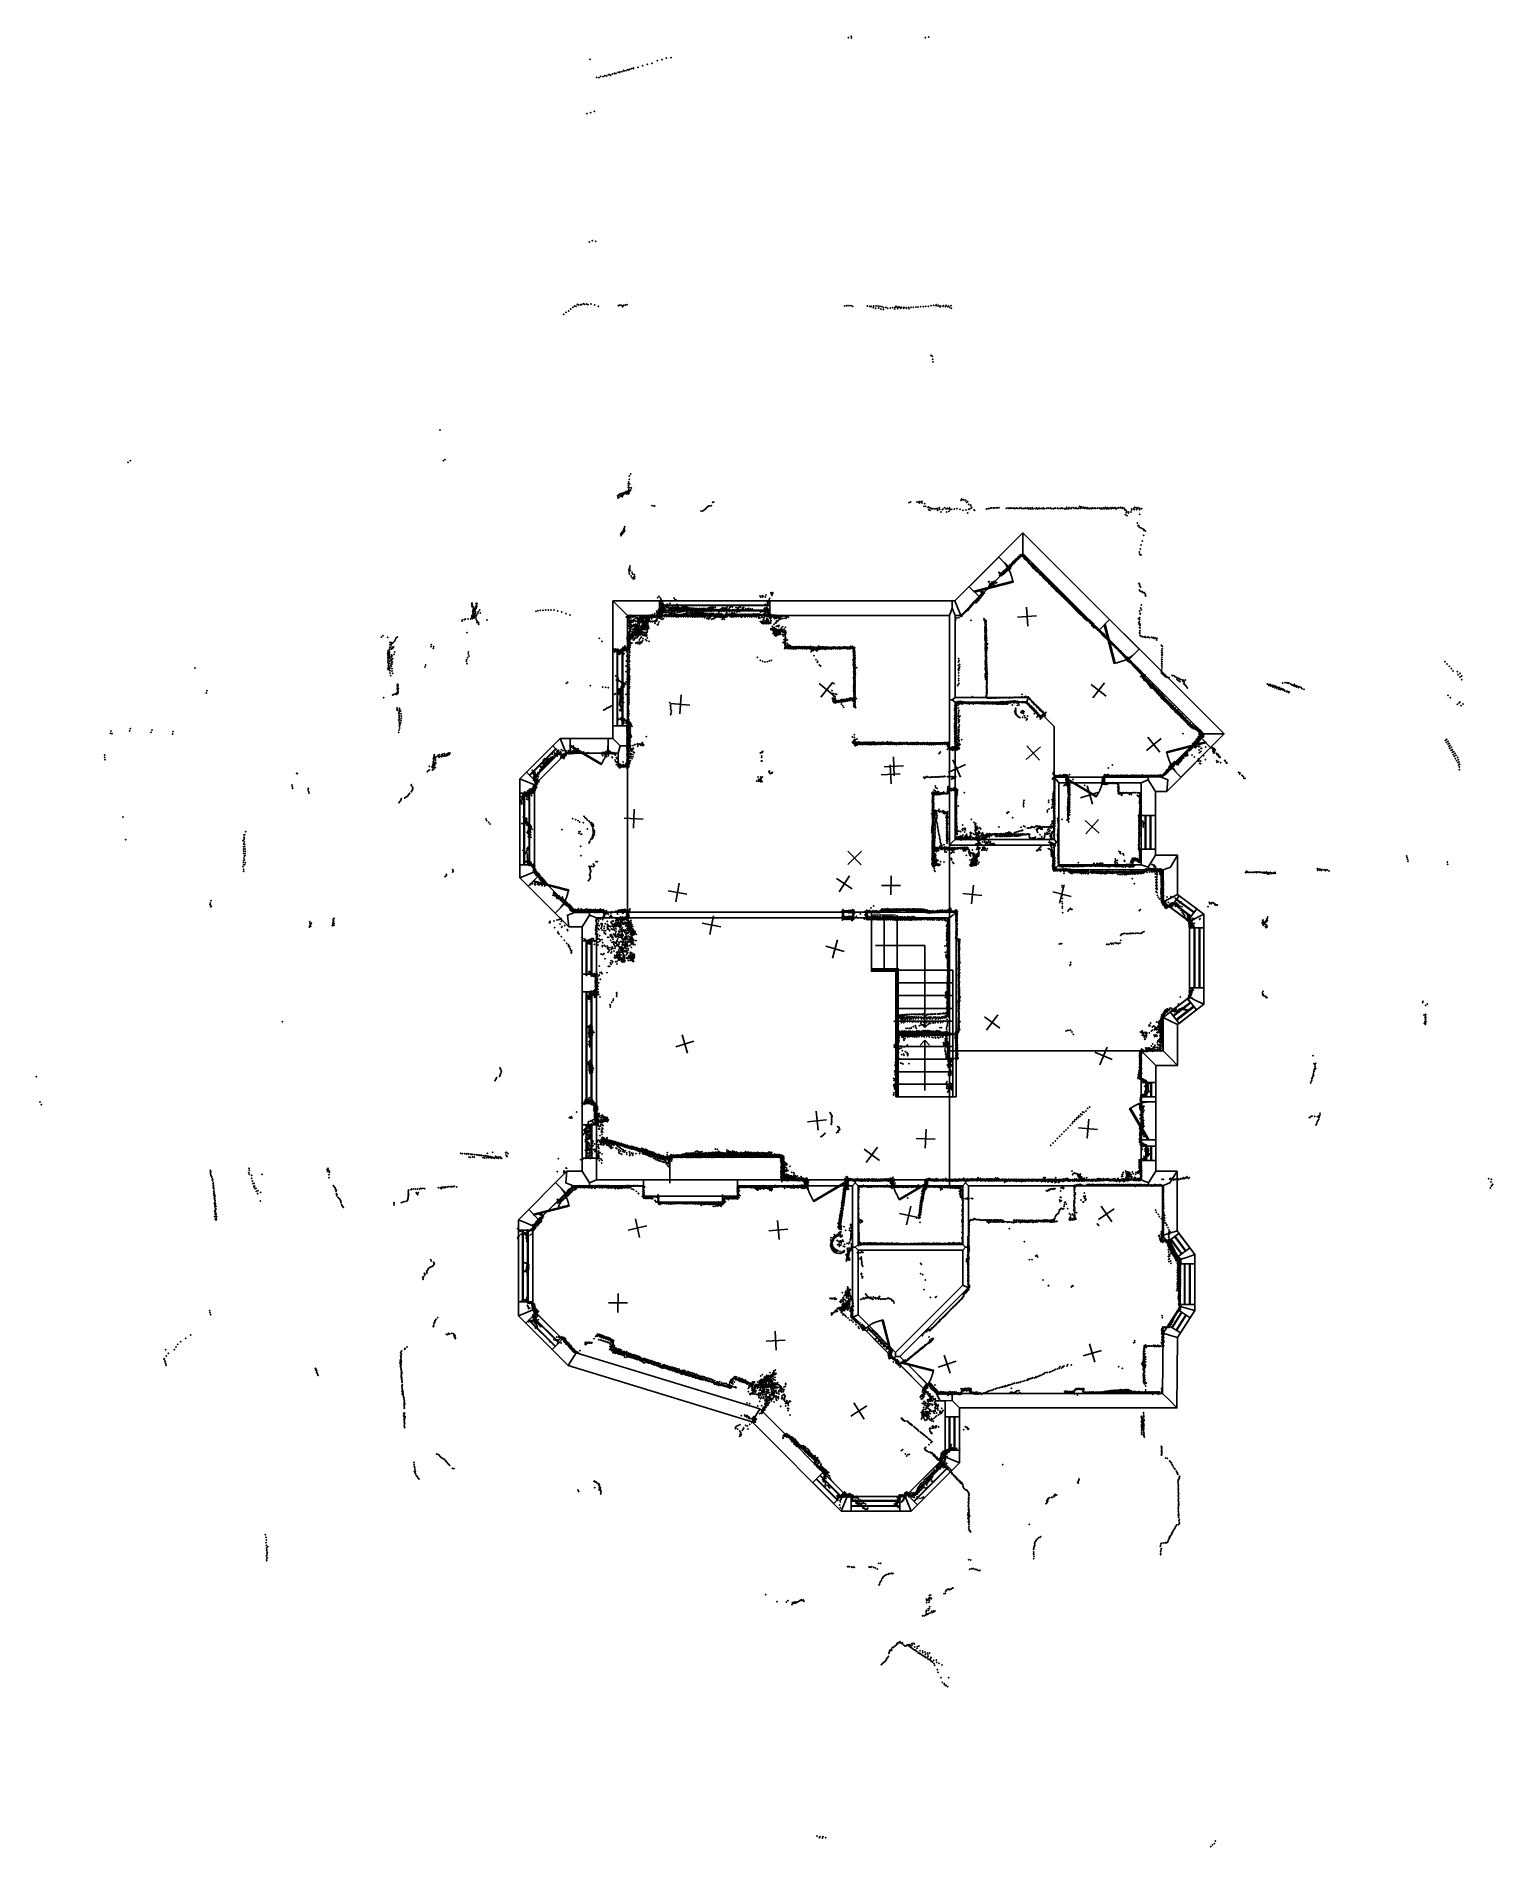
# Model space of a CAD drawing. Header units: millimetres. Extents: x -23456 to 7110, y -22489 to 15514.
import ezdxf

# ---------------------------------------------------------------- set-up
doc = ezdxf.new("R2010")
doc.units = ezdxf.units.MM
for name, color, linetype in [('DOORS', 7, 'Continuous'), ('P', 9, 'Continuous'), ('PANOS', 10, 'Continuous'), ('ROOMS', 1, 'Continuous'), ('STRUCTS', 4, 'Continuous'), ('WALLS', 3, 'Continuous'), ('WINDOWS', 6, 'Continuous')]:
    doc.layers.add(name, color=color, linetype=linetype)

# ---------------------------------------------------------------- blocks, each defined once
blk = doc.blocks.new('1-Standard_3C')
for points in [[(-403.982, 5.64828), (253.382, 394.931), (263.573, 377.722), (-393.791, -11.5606), (-403.982, 5.64828)], [(263.573, 377.722), (275.367, 357.142), (283.15, 343.495), (290.844, 329.879), (298.429, 316.269), (305.882, 302.642), (313.184, 288.973), (320.313, 275.239), (327.249, 261.416), (333.971, 247.479), (340.456, 233.405), (346.686, 219.17), (352.638, 204.75), (358.291, 190.121), (363.626, 175.258), (368.62, 160.139), (373.253, 144.738), (377.503, 129.032), (381.351, 112.998), (384.774, 96.6102), (387.752, 79.8457), (390.265, 62.6802), (392.29, 45.0899), (393.807, 27.0508), (395.085, -0.90191)]]:
    blk.add_lwpolyline(points)
blk = doc.blocks.new('1-Standard_42')
for points in [[(-590, 42.9766), (589.999, 42.9766), (589.999, 32.9766), (-590, 32.9766), (-590, 42.9766)], [(-590.014, -44.0958), (589.985, -44.0958), (589.985, -54.0958), (-590.014, -54.0958), (-590.014, -44.0958)]]:
    blk.add_lwpolyline(points)

msp = doc.modelspace()

# ---------------------------------------------------------------- linework, layer by layer
at = {"layer": 'DOORS'}
for points in [[(-3040, 4366.2), (-3662.2, 3744), (-3877.9, 3959.7), (-3255.7, 4581.9), (-3040, 4366.2)], [(-524.1, 2433.1), (-1146.3, 3055.4), (-930.7, 3271.1), (-308.4, 2648.8), (-524.1, 2433.1)], [(-11454.4, 467.8), (-12254.4, 467.8), (-12254.4, 772.8), (-11454.4, 772.8), (-11454.4, 467.8)], [(351.3, 178.3), (973.5, 800.6), (1189.2, 584.9), (566.9, -37.3), (351.3, 178.3)], [(-4172.1, 543.8), (-4172.1, -290.2), (-4292.1, -290.2), (-4292.1, 543.8), (-4172.1, 543.8)], [(-1799.7, -34.9), (-1079.7, -34.9), (-1079.7, -154.9), (-1799.7, -154.9), (-1799.7, -34.9)], [(-12914.8, -2111), (-12349.2, -2676.7), (-12564.8, -2892.3), (-13130.5, -2326.6), (-12914.8, -2111)], [(-11039, -2873.5), (-6519.1, -2871.2), (-6519, -2991.2), (-11038.9, -2993.5), (-11039, -2873.5)], [(-268.9, -7650.7), (-268.9, -6850.7), (36.1, -6850.7), (36.1, -7650.7), (-268.9, -7650.7)], [(-12340.5, -8764.9), (-12906.1, -9330.6), (-13121.8, -9114.9), (-12556.1, -8549.2), (-12340.5, -8764.9)], [(-7280.9, -8493.2), (-6480.9, -8493.2), (-6480.9, -8613.2), (-7280.9, -8613.2), (-7280.9, -8493.2)], [(-5470.1, -8493.2), (-4750.1, -8493.2), (-4750.1, -8613.2), (-5470.1, -8613.2), (-5470.1, -8493.2)], [(-5561.5, -12140.6), (-6070.6, -11631.4), (-5985.7, -11546.6), (-5476.6, -12055.7), (-5561.5, -12140.6)], [(-4826.8, -12875.3), (-5335.9, -12366.2), (-5251, -12281.3), (-4741.9, -12790.4), (-4826.8, -12875.3)]]:
    msp.add_lwpolyline(points, dxfattribs=at)
at = {"layer": 'P'}
for p in [(-6411, 15484), (-6350, 15514), (-6348, 15476), (-4801, 15484), (-4727, 15497), (-11834, 15032), (-10969, 14833), (-10926, 14845), (-10924, 14833), (-10826, 14862), (-10729, 14899), (-10631, 14924), (-10531, 14944), (-10420, 14999), (-10325, 15022), (-10230, 15054), (-10132, 15064), (-11693, 14653), (-11643, 14645), (-11613, 14675), (-11563, 14664), (-11529, 14684), (-11517, 14686), (-11482, 14682), (-11451, 14709), (-11419, 14710), (-11400, 14696), (-11369, 14723), (-11324, 14734), (-11318, 14728), (-11286, 14735), (-11244, 14755), (-11220, 14755), (-11207, 14762), (-11163, 14771), (-11129, 14795), (-11122, 14786), (-11082, 14791), (-11047, 14809), (-11022, 14802), (-11005, 14821), (-11898, 13888), (-11821, 13909), (-11746, 13940), (-11847, 11194), (-11786, 11226), (-11717, 11206), (-12104, 9888), (-11973, 9897), (-11946, 9884), (-11903, 9895), (-11816, 9893), (-12384, 9678), (-12340, 9721), (-12285, 9748), (-12238, 9788), (-12189, 9824), (-12160, 9854), (-12131, 9843), (-12076, 9870), (-12034, 9880), (-12012, 9878), (-11874, 9876), (-11737, 9871), (-11657, 9845), (-11243, 9859), (-11220, 9865), (-11206, 9869), (-11168, 9863), (-11150, 9839), (-11131, 9864), (-11095, 9871), (-11094, 9870), (-11057, 9878), (-6488, 9854), (-6450, 9861), (-6443, 9856), (-6399, 9861), (-6358, 9855), (-6326, 9845), (-6014, 9854), (-5969, 9841), (-5939, 9835), (-5929, 9844), (-5890, 9817), (-5883, 9850), (-5841, 9803), (-5836, 9852), (-5790, 9851), (-5780, 9808), (-5748, 9845), (-5731, 9790), (-5705, 9838), (-5680, 9776), (-5669, 9819), (-5623, 9821), (-5586, 9801), (-5535, 9809), (-5486, 9814), (-5442, 9790), (-5436, 9821), (-5413, 9841), (-5387, 9824), (-5381, 9793), (-5362, 9827), (-5335, 9830), (-5316, 9803), (-5293, 9820), (-5256, 9805), (-5244, 9822), (-5198, 9818), (-5197, 9802), (-5149, 9821), (-5141, 9792), (-5098, 9826), (-5048, 9825), (-4995, 9832), (-4949, 9828), (-4893, 9836), (-4842, 9840), (-4788, 9845), (-4738, 9845), (-4679, 9856), (-4623, 9864), (-4574, 9858), (-4564, 9879), (-4529, 9851), (-4519, 9864), (-4492, 9828), (-4474, 9853), (-4429, 9845), (-4420, 9857), (-4381, 9838), (-4362, 9864), (-4331, 9835), (-4316, 9853), (-4286, 9822), (-4261, 9856), (-4249, 9801), (-4681, 8819), (-4650, 8794), (-4644, 8734), (-4639, 8675), (-14982, 7246), (-21528, 6571), (-21482, 6608), (-14913, 6604), (-14881, 6626), (-11029, 6119), (-11025, 6155), (-11012, 6211), (-11006, 6284), (-11003, 6115), (-10982, 6328), (-11256, 5869), (-11247, 5848), (-11246, 5823), (-11230, 5887), (-11224, 5838), (-11222, 5891), (-11211, 5906), (-11208, 5877), (-11188, 5854), (-11182, 5910), (-11181, 5860), (-11170, 5913), (-11170, 5903), (-11166, 5918), (-11165, 5869), (-11157, 5846), (-11147, 5879), (-11144, 5886), (-11135, 5917), (-11128, 5904), (-11126, 5915), (-11120, 5930), (-11119, 5908), (-11108, 5921), (-11107, 5933), (-11095, 5937), (-11083, 5925), (-11082, 5933), (-11078, 5952), (-11069, 5903), (-11055, 5956), (-11049, 5937), (-11038, 5928), (-11036, 5906), (-11035, 5967), (-11027, 6080), (-11027, 6044), (-11022, 6001), (-11020, 5945), (-11015, 5922), (-11014, 5971), (-11008, 5954), (-11005, 6037), (-11003, 5964), (-10988, 5985), (-10983, 5988), (-10965, 6032), (-9259, 5732), (-9240, 5736), (-5143, 5721), (-5109, 5740), (-4970, 5736), (-4943, 5734), (-4925, 5715), (-4916, 5746), (-4904, 5738), (-4870, 5718), (-4867, 5752), (-4811, 5705), (-4049, 5772), (-4032, 5798), (-4024, 5784), (-3993, 5788), (-3993, 5788), (-3956, 5775), (-3951, 5769), (-3950, 5765), (-3929, 5728), (-3913, 5747), (-10532, 5661), (-10494, 5650), (-10476, 5651), (-9505, 5546), (-9468, 5551), (-9448, 5564), (-9429, 5575), (-9408, 5595), (-9387, 5617), (-9366, 5639), (-9346, 5651), (-9327, 5656), (-9289, 5662), (-4827, 5644), (-4791, 5647), (-4743, 5623), (-4731, 5633), (-4726, 5579), (-4699, 5608), (-4697, 5562), (-4669, 5594), (-4664, 5598), (-4654, 5594), (-4615, 5594), (-4608, 5593), (-4607, 5592), (-4576, 5594), (-4555, 5600), (-4541, 5562), (-4538, 5600), (-4504, 5615), (-4496, 5585), (-4472, 5530), (-4439, 5576), (-4427, 5589), (-4395, 5615), (-4367, 5591), (-4352, 5530), (-4337, 5602), (-4309, 5595), (-4302, 5541), (-4285, 5609), (-4281, 5575), (-4245, 5580), (-4188, 5590), (-4130, 5599), (-4067, 5583), (-4005, 5561), (-3948, 5572), (-3911, 5503), (-3891, 5586), (-3886, 5685), (-3869, 5589), (-3849, 5673), (-3845, 5660), (-3836, 5610), (-3829, 5625), (-3775, 5568), (-3762, 5559), (-3518, 5588), (-3484, 5598), (-3461, 5597), (-3426, 5612), (-3404, 5609), (-3368, 5613), (-3346, 5608), (-3311, 5616), (-3288, 5614), (-3253, 5617), (-3101, 5603), (-3065, 5608), (-3054, 5602), (-3031, 5614), (-3007, 5605), (-2983, 5612), (-2960, 5604), (-2936, 5614), (-2923, 5607), (-2914, 5599), (-2889, 5610), (-2866, 5602), (-2829, 5605), (-2819, 5603), (-2793, 5617), (-2772, 5596), (-2735, 5604), (-2725, 5599), (-2699, 5613), (-2688, 5601), (-2677, 5606), (-2677, 5606), (-2651, 5613), (-2642, 5610), (-2631, 5592), (-2605, 5605), (-2593, 5608), (-2583, 5593), (-2555, 5618), (-2536, 5591), (-2499, 5603), (-2489, 5594), (-2462, 5613), (-2452, 5600), (-2442, 5590), (-2412, 5613), (-2405, 5602), (-2394, 5598), (-2357, 5601), (-2346, 5603), (-2323, 5600), (-2318, 5611), (-2299, 5599), (-2262, 5605), (-2251, 5602), (-2222, 5613), (-2203, 5601), (-2175, 5613), (-2166, 5610), (-2156, 5600), (-2119, 5598), (-2108, 5595), (-2078, 5614), (-2060, 5602), (-2023, 5610), (-2013, 5598), (-1975, 5606), (-1966, 5594), (-1934, 5611), (-1916, 5603), (-1882, 5597), (-1870, 5593), (-1840, 5604), (-1830, 5625), (-1823, 5587), (-1792, 5600), (-1782, 5615), (-1771, 5614), (-1744, 5597), (-1722, 5618), (-1686, 5616), (-1676, 5605), (-1646, 5604), (-1637, 5619), (-1627, 5604), (-1597, 5600), (-1578, 5608), (-1556, 5648), (-1548, 5603), (-1539, 5629), (-1529, 5609), (-1520, 5635), (-1492, 5619), (-1488, 5614), (-1479, 5622), (-1452, 5606), (-1444, 5615), (-1431, 5617), (-1415, 5602), (-1405, 5594), (-1394, 5620), (-1384, 5608), (-1376, 5603), (-1355, 5596), (-1335, 5607), (-1335, 5607), (-1307, 5598), (-1297, 5609), (-1286, 5609), (-1261, 5601), (-1251, 5606), (-1237, 5608), (-1220, 5606), (-1189, 5604), (-1179, 5612), (-1148, 5610), (-1141, 5601), (-1112, 5590), (-1111, 5604), (-1103, 5612), (-1091, 5603), (-1074, 5598), (-1060, 5613), (-1056, 5602), (-1044, 5594), (-1032, 5603), (-1018, 5623), (-1006, 5608), (-996, 5590), (-992, 5606), (-981, 5615), (-961, 5596), (-953, 5604), (-945, 5598), (-941, 5614), (-912, 5607), (-900, 5616), (-896, 5596), (-869, 5615), (-858, 5614), (-843, 5607), (-829, 5612), (-819, 5617), (-811, 5608), (-798, 5587), (-793, 5603), (-758, 5613), (-750, 5608), (-738, 5617), (-709, 5610), (-706, 5617), (-697, 5622), (-666, 5618), (-661, 5601), (-627, 5610), (-617, 5579), (-601, 5472), (-600, 5578), (-595, 5568), (-577, 5511), (-576, 5542), (-569, 5451), (-537, 5508), (-530, 5526), (-479, 5529), (-470, 5571), (-469, 5593), (-426, 5598), (-415, 5577), (-411, 5617), (-402, 5624), (-375, 5620), (-364, 5579), (-356, 5605), (-333, 5620), (-310, 5588), (-303, 5480), (-302, 5573), (-297, 5604), (-260, 5594), (-11194, 5065), (-11182, 5029), (-11177, 5054), (-11170, 5100), (-11168, 5073), (-11164, 5094), (-11158, 5069), (-11153, 5077), (-11141, 5098), (-11140, 5129), (-11137, 5118), (-11134, 5122), (-11129, 5149), (-11125, 5104), (-11124, 5174), (-11113, 5121), (-11111, 5195), (-11107, 5146), (-11105, 5220), (-350, 5300), (-334, 5243), (-322, 5249), (-309, 5210), (-307, 5205), (-275, 5193), (-240, 5180), (-233, 5174), (-217, 5039), (-210, 5158), (-207, 5144), (-182, 5132), (-2848, 4588), (-2837, 4581), (-2835, 4573), (-2830, 4599), (-2825, 4566), (-2822, 4575), (-2817, 4580), (-2815, 4592), (-2814, 4596), (-2813, 4577), (-2810, 4608), (-2807, 4581), (-2806, 4630), (-2805, 4603), (-2797, 4597), (-2795, 4615), (-2791, 4610), (-2788, 4614), (-2787, 4595), (-2780, 4619), (-2777, 4626), (-2775, 4609), (-2774, 4604), (-2767, 4607), (-2766, 4612), (-2755, 4625), (-2754, 4615), (-2750, 4624), (-2750, 4595), (-2750, 4587), (-2744, 4583), (-2743, 4607), (-2737, 4578), (-2735, 4596), (-2731, 4595), (-2729, 4606), (-2726, 4564), (-2717, 4583), (-2715, 4589), (-2695, 4573), (-306, 4685), (-298, 4648), (-293, 4632), (-286, 4750), (-275, 4832), (-271, 4623), (-244, 4919), (-11018, 4279), (-11017, 4304), (-11013, 4327), (-11008, 4249), (-11007, 4224), (-11005, 4346), (-11001, 4369), (-10998, 4392), (-10986, 4303), (-10975, 4181), (-10952, 4258), (-10940, 4227), (-10907, 4212), (-3250, 4258), (-3245, 4238), (-3239, 4194), (-3230, 4235), (-3226, 4212), (-3210, 4226), (-3208, 4246), (-3203, 4202), (-3202, 4191), (-3201, 4204), (-3200, 4208), (-3197, 4243), (-3193, 4233), (-3190, 4208), (-3184, 4252), (-3181, 4230), (-3180, 4256), (-3175, 4213), (-3171, 4216), (-3170, 4225), (-3167, 4229), (-3166, 4272), (-3162, 4265), (-3161, 4240), (-3154, 4290), (-3154, 4223), (-3148, 4243), (-3141, 4280), (-3141, 4249), (-3139, 4304), (-3138, 4242), (-3131, 4248), (-3128, 4288), (-3128, 4262), (-3124, 4264), (-3120, 4295), (-3119, 4273), (-3114, 4267), (-3107, 4306), (-3107, 4284), (-3107, 4273), (-3106, 4333), (-3105, 4326), (-3100, 4315), (-3100, 4293), (-3090, 4301), (-3090, 4293), (-3088, 4344), (-3087, 4297), (-3083, 4316), (-3081, 4335), (-3075, 4356), (-3072, 4357), (-3071, 4312), (-3064, 4303), (-3059, 4349), (-3055, 4370), (-3055, 4324), (-3053, 4325), (-3043, 4388), (-3040, 4379), (-3040, 4321), (-3037, 4365), (-3036, 4323), (-3035, 4344), (-3031, 4407), (-3031, 4339), (-3027, 4394), (-3024, 4352), (-3018, 4424), (-3018, 4385), (-3017, 4390), (-3017, 4370), (-3017, 4355), (-3017, 4341), (-3012, 4373), (-3009, 4404), (-3008, 4402), (-3005, 4396), (-3004, 4411), (-3002, 4417), (-3002, 4380), (-2997, 4405), (-2990, 4395), (-2989, 4409), (-2988, 4422), (-2986, 4421), (-2985, 4452), (-2981, 4436), (-2978, 4420), (-2974, 4433), (-2971, 4427), (-2969, 4465), (-2969, 4443), (-2963, 4423), (-2961, 4456), (-2961, 4446), (-2959, 4452), (-2958, 4481), (-2955, 4482), (-2954, 4446), (-2952, 4454), (-2943, 4454), (-2941, 4493), (-2940, 4476), (-2939, 4496), (-2939, 4450), (-2936, 4469), (-2935, 4460), (-2930, 4473), (-2924, 4512), (-2919, 4497), (-2918, 4473), (-2916, 4490), (-2916, 4477), (-2909, 4527), (-2907, 4502), (-2907, 4491), (-2906, 4487), (-2901, 4498), (-2899, 4517), (-2898, 4501), (-2897, 4512), (-2893, 4542), (-2887, 4525), (-2885, 4519), (-2885, 4514), (-2882, 4516), (-2878, 4536), (-2877, 4555), (-2876, 4523), (-2869, 4542), (-2866, 4541), (-2864, 4535), (-2862, 4536), (-2857, 4559), (-2852, 4549), (-2846, 4552), (-2844, 4559), (-2842, 4559), (-2836, 4550), (-2721, 4560), (-2716, 4538), (-2711, 4555), (-2710, 4548), (-2710, 4543), (-2697, 4551), (-2692, 4527), (-2682, 4518), (-2680, 4546), (-2678, 4531), (-2667, 4503), (-2666, 4503), (-2663, 4527), (-2662, 4514), (-2661, 4527), (-2660, 4498), (-2643, 4500), (-2643, 4494), (-2640, 4481), (-2639, 4469), (-2637, 4494), (-2635, 4475), (-2631, 4466), (-2629, 4492), (-2627, 4487), (-2627, 4474), (-2627, 4456), (-2617, 4445), (-2615, 4454), (-2612, 4468), (-2607, 4455), (-2596, 4429), (-2594, 4429), (-2593, 4439), (-2588, 4417), (-2582, 4438), (-2575, 4420), (-2574, 4413), (-2574, 4404), (-2567, 4429), (-2566, 4425), (-2565, 4396), (-2564, 4400), (-2562, 4419), (-2562, 4378), (-2561, 4420), (-2560, 4404), (-2552, 4384), (-2551, 4404), (-2544, 4383), (-2541, 4386), (-2539, 4373), (-2537, 4353), (-2536, 4395), (-2536, 4358), (-2534, 4393), (-2531, 4366), (-2527, 4371), (-2526, 4360), (-2519, 4368), (-2513, 4352), (-2510, 4343), (-2509, 4357), (-2509, 4331), (-2508, 4370), (-2506, 4339), (-2503, 4361), (-2503, 4339), (-2496, 4342), (-2493, 4350), (-2492, 4342), (-2486, 4324), (-2483, 4302), (-2480, 4332), (-2480, 4317), (-2477, 4318), (-2476, 4317), (-2473, 4332), (-2471, 4308), (-2464, 4307), (-2462, 4318), (-2459, 4297), (-2459, 4280), (-2458, 4283), (-2456, 4292), (-2451, 4313), (-2442, 4280), (-2434, 4288), (-2433, 4278), (-2433, 4271), (-2421, 4260), (-2416, 4270), (-2414, 4250), (-2413, 4262), (-2412, 4249), (-2408, 4246), (-2406, 4261), (-2403, 4250), (-2400, 4249), (-2395, 4258), (-2395, 4233), (-2391, 4248), (-2390, 4211), (-2388, 4226), (-2386, 4222), (-2383, 4235), (-2381, 4219), (-2379, 4236), (-2373, 4221), (-2368, 4230), (-2365, 4221), (-2364, 4203), (-2361, 4199), (-2355, 4192), (-2354, 4207), (-2352, 4211), (-2344, 4205), (-2343, 4194), (-2342, 4190), (-2341, 4181), (-2325, 4185), (-2316, 4182), (-10956, 4146), (-10927, 4124), (-10916, 4142), (-10909, 4166), (-10896, 4177), (-10896, 4135), (-8039, 3815), (-8034, 3836), (-8027, 3826), (-8026, 3808), (-8007, 3807), (-8001, 3835), (-7999, 3820), (-3629, 3847), (-3626, 3808), (-3612, 3855), (-3607, 3818), (-3596, 3837), (-3596, 3806), (-3590, 3831), (-3585, 3802), (-3582, 3821), (-3579, 3820), (-3578, 3837), (-3577, 3817), (-3574, 3845), (-3560, 3830), (-3489, 3910), (-3478, 3928), (-3470, 3944), (-3468, 4065), (-3467, 4060), (-3463, 3972), (-3456, 4064), (-3451, 3990), (-3450, 4018), (-3432, 4002), (-3432, 3947), (-3424, 4024), (-3419, 3954), (-3418, 3969), (-3417, 4030), (-3417, 4015), (-3404, 3992), (-3397, 4055), (-3396, 4059), (-3395, 4023), (-3381, 4026), (-3381, 4006), (-3371, 4041), (-3362, 4001), (-3357, 4073), (-3339, 4060), (-3338, 4065), (-3334, 4030), (-3315, 4047), (-3299, 4042), (-2334, 4173), (-2331, 4179), (-2330, 4169), (-2325, 4158), (-2323, 4145), (-2318, 4178), (-2318, 4158), (-2314, 4169), (-2310, 4150), (-2303, 4137), (-2302, 4135), (-2298, 4162), (-2294, 4144), (-2286, 4141), (-2284, 4123), (-2284, 4113), (-2278, 4107), (-2275, 4120), (-2273, 4136), (-2268, 4107), (-2263, 4131), (-2262, 4085), (-2261, 4101), (-2260, 4091), (-2259, 4103), (-2258, 4115), (-2254, 4086), (-2247, 4106), (-2239, 4107), (-2237, 4077), (-2236, 4091), (-2233, 4068), (-2230, 4091), (-2227, 4087), (-2226, 4059), (-2223, 4062), (-2221, 4083), (-2213, 4053), (-2212, 4056), (-2212, 4046), (-2209, 4062), (-2205, 4067), (-2201, 4060), (-2200, 4035), (-2200, 4023), (-2194, 4052), (-2190, 4030), (-2187, 4054), (-2185, 4024), (-2183, 4043), (-2176, 4010), (-2174, 4034), (-2170, 4030), (-2170, 4010), (-2169, 4000), (-2162, 4024), (-2156, 4002), (-2154, 3977), (-2149, 3973), (-2148, 3987), (-2147, 4010), (-2147, 3975), (-2146, 4004), (-2142, 3977), (-2136, 3978), (-2136, 3977), (-2129, 3956), (-2125, 3963), (-2124, 3978), (-2122, 3948), (-2121, 3978), (-2121, 3957), (-2118, 3974), (-2105, 3945), (-2105, 3934), (-2101, 3944), (-2098, 3924), (-2096, 3957), (-2091, 3948), (-2087, 3913), (-2087, 3910), (-2084, 3922), (-2083, 3940), (-2072, 3926), (-2072, 3894), (-2065, 3922), (-2064, 3925), (-2064, 3902), (-2063, 3887), (-2049, 3902), (-2047, 3907), (-2047, 3885), (-2046, 3869), (-2041, 3881), (-2041, 3864), (-2039, 3901), (-2037, 3874), (-2035, 3861), (-2027, 3887), (-2025, 3879), (-2025, 3861), (-2018, 3845), (-2016, 3842), (-2012, 3868), (-2006, 3841), (-2003, 3859), (-1993, 3822), (-1990, 3836), (-1990, 3831), (-1990, 3821), (-1989, 3825), (-1987, 3842), (-1985, 3814), (-1981, 3839), (-1981, 3816), (-1977, 3842), (-1972, 3809), (-1967, 3804), (-1966, 3814), (-1961, 3821), (-1958, 3813), (-1957, 3812), (-1954, 3818), (-1944, 3803), (-313, 4033), (-306, 4017), (-304, 3887), (-298, 3994), (-295, 3969), (-293, 3868), (-282, 3955), (-262, 3857), (-247, 3857), (-235, 3843), (-222, 3837), (-205, 3831), (-182, 3806), (-14316, 3595), (-14311, 3614), (-14309, 3566), (-14308, 3542), (-14303, 3587), (-14296, 3446), (-14291, 3538), (-14288, 3464), (-14284, 3510), (-14283, 3462), (-14282, 3438), (-14281, 3486), (-14278, 3451), (-14277, 3437), (-14268, 3479), (-14267, 3441), (-14266, 3477), (-14263, 3491), (-14262, 3484), (-14262, 3445), (-14259, 3475), (-14259, 3474), (-14256, 3499), (-14256, 3496), (-14255, 3483), (-14255, 3450), (-14245, 3470), (-14244, 3483), (-14243, 3511), (-14238, 3520), (-14236, 3541), (-14235, 3432), (-14230, 3524), (-14228, 3505), (-14226, 3603), (-14222, 3558), (-14220, 3519), (-14215, 3599), (-14213, 3562), (-14210, 3544), (-14204, 3607), (-14176, 3436), (-14149, 3469), (-12968, 3442), (-12929, 3459), (-12880, 3467), (-12818, 3465), (-12764, 3468), (-12709, 3471), (-12652, 3470), (-12592, 3468), (-12514, 3450), (-12432, 3427), (-10434, 3450), (-10417, 3728), (-10405, 3432), (-10397, 3448), (-10393, 3455), (-10391, 3486), (-10385, 3459), (-10384, 3755), (-10375, 3513), (-10374, 3471), (-10374, 3422), (-10373, 3509), (-10368, 3427), (-10367, 3473), (-10366, 3441), (-10362, 3723), (-10362, 3448), (-10361, 3489), (-10358, 3446), (-10358, 3427), (-10356, 3480), (-10356, 3467), (-10355, 3435), (-10354, 3440), (-10353, 3640), (-10353, 3620), (-10351, 3658), (-10350, 3493), (-10350, 3423), (-10347, 3479), (-10347, 3476), (-10347, 3460), (-10346, 3696), (-10346, 3516), (-10344, 3447), (-10340, 3594), (-10340, 3489), (-10340, 3456), (-10338, 3515), (-10338, 3465), (-10337, 3645), (-10337, 3516), (-10337, 3484), (-10336, 3507), (-10335, 3516), (-10335, 3459), (-10335, 3439), (-10333, 3484), (-10332, 3498), (-10331, 3550), (-10331, 3469), (-10330, 3545), (-10329, 3499), (-10328, 3541), (-10327, 3594), (-10326, 3509), (-10326, 3492), (-10323, 3482), (-10322, 3505), (-10322, 3481), (-10321, 3508), (-10319, 3511), (-10317, 3536), (-10317, 3426), (-10316, 3648), (-10314, 3562), (-10312, 3522), (-10312, 3430), (-10311, 3572), (-10311, 3536), (-10311, 3509), (-10310, 3521), (-10308, 3585), (-10308, 3540), (-10308, 3521), (-10306, 3500), (-10306, 3491), (-10305, 3589), (-10305, 3539), (-10304, 3612), (-10302, 3494), (-10302, 3452), (-10300, 3545), (-10299, 3559), (-10299, 3425), (-10297, 3543), (-10295, 3422), (-10289, 3543), (-10285, 3446), (-10284, 3548), (-10283, 3488), (-10280, 3503), (-10279, 3559), (-10277, 3561), (-10277, 3516), (-10275, 3552), (-10275, 3489), (-10264, 3491), (-10262, 3574), (-10258, 3457), (-10256, 3562), (-10251, 3553), (-10236, 3550), (-10236, 3518), (-10226, 3581), (-10222, 3462), (-10210, 3555), (-10207, 3588), (-10207, 3522), (-10196, 3522), (-10186, 3527), (-10184, 3518), (-10174, 3507), (-10173, 3568), (-10164, 3450), (-10162, 3488), (-10157, 3609), (-10156, 3516), (-10149, 3518), (-10145, 3511), (-10145, 3504), (-10142, 3518), (-10136, 3496), (-10123, 3515), (-10118, 3488), (-10118, 3436), (-10116, 3508), (-10111, 3507), (-10107, 3535), (-10106, 3520), (-10104, 3505), (-10102, 3436), (-10097, 3510), (-10092, 3502), (-10075, 3505), (-10071, 3524), (-10069, 3724), (-10066, 3514), (-10065, 3444), (-10063, 3510), (-10052, 3429), (-10049, 3685), (-10048, 3496), (-10044, 3526), (-10038, 3498), (-10036, 3524), (-10030, 3520), (-10029, 3502), (-10028, 3677), (-10028, 3498), (-10025, 3508), (-10022, 3514), (-10018, 3665), (-10018, 3520), (-10011, 3449), (-10007, 3589), (-10005, 3424), (-9998, 3534), (-9995, 3523), (-9995, 3510), (-9994, 3494), (-9992, 3505), (-9977, 3516), (-9972, 3559), (-9968, 3508), (-9966, 3501), (-9965, 3423), (-9960, 3502), (-9955, 3508), (-9954, 3449), (-9952, 3489), (-9948, 3502), (-9948, 3485), (-9945, 3513), (-9943, 3480), (-9941, 3509), (-9940, 3508), (-9929, 3427), (-9926, 3476), (-9924, 3505), (-9921, 3502), (-9917, 3514), (-9915, 3512), (-9914, 3511), (-9909, 3518), (-9906, 3509), (-9906, 3440), (-9904, 3479), (-9900, 3486), (-9896, 3552), (-9896, 3443), (-9887, 3540), (-9887, 3513), (-9885, 3507), (-9875, 3524), (-9871, 3514), (-9867, 3483), (-9866, 3440), (-9865, 3499), (-9861, 3524), (-9852, 3513), (-9848, 3459), (-9846, 3496), (-9843, 3505), (-9843, 3450), (-9834, 3537), (-9834, 3524), (-9826, 3502), (-9826, 3480), (-9825, 3500), (-9816, 3461), (-9811, 3496), (-9807, 3539), (-9805, 3506), (-9805, 3421), (-9799, 3502), (-9794, 3519), (-9787, 3469), (-9787, 3448), (-9782, 3497), (-9775, 3490), (-9765, 3505), (-9765, 3499), (-9756, 3487), (-9756, 3471), (-9754, 3522), (-9754, 3488), (-9738, 3497), (-9732, 3453), (-9728, 3477), (-9723, 3500), (-9715, 3509), (-9695, 3476), (-9689, 3506), (-9676, 3488), (-9675, 3508), (-9675, 3445), (-9671, 3489), (-9652, 3507), (-9642, 3492), (-9637, 3485), (-9616, 3435), (-9612, 3504), (-9600, 3478), (-9573, 3501), (-9573, 3486), (-9562, 3437), (-9539, 3481), (-9537, 3504), (-9510, 3486), (-9509, 3441), (-9494, 3496), (-9480, 3487), (-9462, 3502), (-9452, 3439), (-9447, 3484), (-9424, 3502), (-9419, 3495), (-9414, 3483), (-9399, 3442), (-9383, 3494), (-9379, 3474), (-9358, 3511), (-9353, 3482), (-9345, 3441), (-9341, 3488), (-9334, 3522), (-9325, 3486), (-9317, 3504), (-9305, 3529), (-9295, 3518), (-9293, 3446), (-9289, 3476), (-9284, 3509), (-9277, 3524), (-9269, 3487), (-9266, 3526), (-9261, 3479), (-9248, 3485), (-9244, 3502), (-9237, 3526), (-9229, 3477), (-9207, 3524), (-9200, 3478), (-9179, 3476), (-9167, 3473), (-9150, 3480), (-9138, 3472), (-9125, 3427), (-9112, 3478), (-9092, 3484), (-9082, 3475), (-9076, 3442), (-9071, 3507), (-9051, 3478), (-9051, 3475), (-9043, 3519), (-9023, 3489), (-9022, 3474), (-9022, 3441), (-9003, 3509), (-8993, 3475), (-8989, 3489), (-8971, 3513), (-8964, 3474), (-8964, 3423), (-8951, 3537), (-8950, 3481), (-8936, 3476), (-8920, 3489), (-8914, 3436), (-8907, 3473), (-8906, 3518), (-8883, 3537), (-8877, 3471), (-8873, 3466), (-8850, 3473), (-8846, 3531), (-8844, 3474), (-8823, 3473), (-8813, 3477), (-8792, 3469), (-8775, 3463), (-8771, 3516), (-8766, 3472), (-8753, 3427), (-8748, 3480), (-8737, 3515), (-8737, 3468), (-8717, 3484), (-8711, 3528), (-8708, 3469), (-8702, 3435), (-8683, 3480), (-8682, 3469), (-8681, 3533), (-8654, 3468), (-8649, 3479), (-8639, 3515), (-8627, 3469), (-8618, 3481), (-8611, 3525), (-8598, 3466), (-8584, 3478), (-8573, 3468), (-8566, 3500), (-8552, 3481), (-8545, 3467), (-8527, 3488), (-8517, 3466), (-8505, 3507), (-8490, 3484), (-8490, 3465), (-8462, 3461), (-8461, 3490), (-8458, 3477), (-8435, 3461), (-8428, 3488), (-8410, 3464), (-8380, 3456), (-8355, 3458), (-8329, 3458), (-8302, 3458), (-8276, 3459), (-8270, 3761), (-8257, 3758), (-8251, 3432), (-8250, 3745), (-8250, 3455), (-8223, 3452), (-8220, 3769), (-8219, 3746), (-8204, 3435), (-8196, 3756), (-8195, 3446), (-8176, 3497), (-8171, 3451), (-8160, 3509), (-8159, 3743), (-8159, 3592), (-8157, 3435), (-8151, 3504), (-8144, 3783), (-8144, 3513), (-8144, 3445), (-8139, 3580), (-8139, 3501), (-8139, 3456), (-8136, 3490), (-8132, 3510), (-8132, 3504), (-8130, 3554), (-8127, 3551), (-8126, 3650), (-8126, 3429), (-8124, 3482), (-8123, 3496), (-8121, 3527), (-8115, 3476), (-8113, 3496), (-8111, 3571), (-8110, 3632), (-8109, 3464), (-8106, 3453), (-8104, 3596), (-8103, 3449), (-8101, 3619), (-8100, 3640), (-8098, 3468), (-8096, 3482), (-8095, 3664), (-8095, 3429), (-8089, 3451), (-8088, 3487), (-8086, 3431), (-8080, 3682), (-8078, 3466), (-8074, 3431), (-8068, 3716), (-8055, 3455), (-8016, 3777), (-3962, 3430), (-3951, 3441), (-3939, 3451), (-3937, 3441), (-3926, 3466), (-3919, 3470), (-3906, 3466), (-3895, 3490), (-3884, 3492), (-3877, 3503), (-3872, 3513), (-3865, 3517), (-3862, 3527), (-3858, 3521), (-3852, 3537), (-3851, 3564), (-3851, 3536), (-3845, 3550), (-3842, 3574), (-3840, 3545), (-3839, 3542), (-3832, 3557), (-3830, 3554), (-3828, 3564), (-3824, 3568), (-3823, 3565), (-3815, 3606), (-3815, 3580), (-3807, 3585), (-3805, 3589), (-3799, 3594), (-3798, 3620), (-3797, 3627), (-3786, 3612), (-3785, 3610), (-3782, 3634), (-3778, 3620), (-3769, 3651), (-3764, 3629), (-3762, 3637), (-3753, 3638), (-3750, 3663), (-3748, 3637), (-3740, 3623), (-3735, 3678), (-3727, 3676), (-3726, 3636), (-3725, 3625), (-3723, 3695), (-3717, 3649), (-3714, 3645), (-3710, 3712), (-3709, 3650), (-3698, 3667), (-3693, 3696), (-3691, 3690), (-3690, 3675), (-3685, 3692), (-3678, 3741), (-3678, 3671), (-3675, 3702), (-3671, 3713), (-3663, 3755), (-3663, 3702), (-3659, 3724), (-3656, 3721), (-3651, 3773), (-3648, 3732), (-3647, 3739), (-3643, 3724), (-3641, 3757), (-3638, 3789), (-3631, 3752), (-3626, 3775), (-3625, 3759), (-3621, 3750), (-3619, 3764), (-3613, 3800), (-3612, 3790), (-3610, 3772), (-3608, 3778), (-3602, 3785), (-3591, 3794), (-1958, 3792), (-1957, 3798), (-1942, 3786), (-1941, 3785), (-1940, 3789), (-1939, 3778), (-1938, 3798), (-1936, 3792), (-1935, 3764), (-1927, 3786), (-1926, 3769), (-1916, 3757), (-1915, 3771), (-1914, 3754), (-1913, 3772), (-1910, 3775), (-1908, 3748), (-1905, 3739), (-1898, 3759), (-1895, 3730), (-1893, 3752), (-1893, 3735), (-1891, 3727), (-1889, 3720), (-1888, 3745), (-1883, 3744), (-1878, 3720), (-1871, 3728), (-1869, 3708), (-1866, 3701), (-1864, 3724), (-1861, 3702), (-1859, 3694), (-1855, 3719), (-1851, 3687), (-1850, 3708), (-1849, 3687), (-1847, 3688), (-1845, 3678), (-1841, 3699), (-1838, 3676), (-1832, 3674), (-1830, 3690), (-1823, 3665), (-1817, 3677), (-1817, 3658), (-1813, 3649), (-1812, 3651), (-1810, 3650), (-1809, 3667), (-1803, 3643), (-1798, 3630), (-1793, 3655), (-1790, 3633), (-1789, 3646), (-1786, 3649), (-1786, 3623), (-1783, 3620), (-1777, 3619), (-1770, 3632), (-1768, 3622), (-1766, 3628), (-1765, 3606), (-1763, 3607), (-1760, 3623), (-1760, 3598), (-1755, 3587), (-1754, 3597), (-1748, 3602), (-1747, 3611), (-1747, 3609), (-1747, 3606), (-1738, 3581), (-1737, 3575), (-1735, 3598), (-1732, 3573), (-1728, 3584), (-1726, 3591), (-1726, 3573), (-1722, 3563), (-1721, 3553), (-1714, 3547), (-1711, 3575), (-1709, 3566), (-1709, 3542), (-1707, 3562), (-1707, 3552), (-1703, 3561), (-1702, 3549), (-1691, 3529), (-1690, 3538), (-1689, 3538), (-1688, 3525), (-1683, 3524), (-1680, 3544), (-1674, 3508), (-1670, 3522), (-1670, 3506), (-1665, 3511), (-1660, 3491), (-1659, 3524), (-1659, 3519), (-1657, 3500), (-1653, 3499), (-1651, 3506), (-1651, 3501), (-1651, 3483), (-1646, 3488), (-1637, 3501), (-1637, 3473), (-1636, 3496), (-1635, 3467), (-1632, 3498), (-1632, 3485), (-1631, 3479), (-1622, 3460), (-1620, 3467), (-1615, 3475), (-1614, 3470), (-1610, 3474), (-1610, 3454), (-1608, 3439), (-1606, 3434), (-1601, 3439), (-1598, 3444), (-1597, 3472), (-1597, 3435), (-1596, 3448), (-1593, 3450), (-1591, 3456), (-1586, 3430), (-1580, 3445), (-1577, 3425), (-1576, 3428), (-1576, 3421), (-1574, 3454), (-1573, 3436), (-1572, 3431), (-1563, 3447), (-1541, 3422), (-301, 3450), (-280, 3515), (-268, 3477), (-262, 3577), (-181, 3781), (-172, 3762), (-14520, 3241), (-14515, 3262), (-14472, 3267), (-14451, 3283), (-14393, 3282), (-14341, 3283), (-14315, 3317), (-14312, 3362), (-14311, 3338), (-14306, 3325), (-14306, 3292), (-14294, 3309), (-14289, 3419), (-14289, 3352), (-14288, 3353), (-14287, 3396), (-14286, 3411), (-14286, 3329), (-14283, 3360), (-14275, 3354), (-14273, 3351), (-14268, 3301), (-14267, 3398), (-14263, 3387), (-14254, 3317), (-14249, 3351), (-14241, 3391), (-14228, 3283), (-14224, 3323), (-14215, 3363), (-14211, 3255), (-14207, 3208), (-14201, 3228), (-14193, 3398), (-14192, 3225), (-14172, 3195), (-14168, 3172), (-14138, 3410), (-13994, 3262), (-12338, 3393), (-12253, 3367), (-11070, 3324), (-11045, 3328), (-11037, 3342), (-11029, 3272), (-11027, 3308), (-11026, 3314), (-11024, 3139), (-11022, 3345), (-11019, 3126), (-11017, 3269), (-11016, 3215), (-11014, 3332), (-11014, 3235), (-11011, 3342), (-11009, 3200), (-11006, 3085), (-11003, 3184), (-11002, 3164), (-11001, 3311), (-10998, 3359), (-10997, 3254), (-10996, 3146), (-10995, 3046), (-10994, 3150), (-10993, 3187), (-10992, 3090), (-10991, 3080), (-10989, 3212), (-10985, 3091), (-10985, 3060), (-10984, 3122), (-10983, 3299), (-10982, 3331), (-10981, 3125), (-10978, 3352), (-10978, 3113), (-10977, 3203), (-10974, 3231), (-10972, 3362), (-10972, 3170), (-10970, 3101), (-10968, 3244), (-10964, 3255), (-10962, 3116), (-10957, 3251), (-10954, 3222), (-10953, 3144), (-10951, 3222), (-10949, 3061), (-10947, 3325), (-10944, 3142), (-10942, 3339), (-10941, 3127), (-10938, 3352), (-10936, 3222), (-10936, 3063), (-10931, 3055), (-10924, 3143), (-10919, 3160), (-10919, 3066), (-10917, 3264), (-10916, 3238), (-10915, 3274), (-10914, 3327), (-10908, 3147), (-10907, 3156), (-10904, 3095), (-10903, 3125), (-10899, 3045), (-10895, 3246), (-10894, 3350), (-10892, 3043), (-10891, 3353), (-10889, 3335), (-10887, 3071), (-10886, 3130), (-10878, 3299), (-10878, 3153), (-10878, 3076), (-10877, 3070), (-10876, 3235), (-10874, 3177), (-10871, 3047), (-10869, 3113), (-10868, 3146), (-10863, 3080), (-10860, 3057), (-10859, 3311), (-10858, 3079), (-10857, 3161), (-10851, 3106), (-10850, 3095), (-10849, 3049), (-10849, 3045), (-10847, 3342), (-10842, 3224), (-10842, 3127), (-10842, 3071), (-10842, 3054), (-10840, 3260), (-10840, 3096), (-10839, 3151), (-10838, 3290), (-10837, 3232), (-10835, 3302), (-10834, 3177), (-10834, 3065), (-10832, 3240), (-10830, 3045), (-10827, 3255), (-10827, 3058), (-10826, 3095), (-10825, 3090), (-10820, 3213), (-10817, 3292), (-10811, 3118), (-10807, 3240), (-10807, 3093), (-10803, 3188), (-10802, 3283), (-10802, 3200), (-10801, 3258), (-10801, 3154), (-10801, 3071), (-10800, 3273), (-10797, 3183), (-10793, 3295), (-10793, 3202), (-10793, 3143), (-10791, 3321), (-10790, 3323), (-10782, 3255), (-10782, 3241), (-10782, 3118), (-10778, 3044), (-10771, 3293), (-10770, 3048), (-10769, 3217), (-10769, 3086), (-10767, 3087), (-10767, 3056), (-10764, 3336), (-10763, 3099), (-10762, 3048), (-10761, 3074), (-10759, 3061), (-10754, 3123), (-10753, 3326), (-10753, 3101), (-10751, 3228), (-10751, 3108), (-10751, 3041), (-10749, 3253), (-10747, 3275), (-10747, 3137), (-10746, 3150), (-10744, 3213), (-10743, 3068), (-10742, 3295), (-10741, 3139), (-10741, 3103), (-10739, 3193), (-10739, 3064), (-10736, 3089), (-10734, 3309), (-10734, 3114), (-10733, 3131), (-10733, 3064), (-10732, 3151), (-10731, 3305), (-10731, 3132), (-10730, 3116), (-10729, 3139), (-10728, 3169), (-10727, 3169), (-10725, 3156), (-10724, 3269), (-10724, 3187), (-10724, 3154), (-10723, 3315), (-10722, 3243), (-10722, 3093), (-10719, 3105), (-10717, 3336), (-10717, 3081), (-10716, 3203), (-10715, 3062), (-10714, 3326), (-10714, 3195), (-10714, 3186), (-10713, 3094), (-10711, 3151), (-10709, 3291), (-10707, 3332), (-10705, 3121), (-10704, 3169), (-10699, 3331), (-10698, 3311), (-10698, 3249), (-10696, 3165), (-10696, 3077), (-10695, 3218), (-10695, 3076), (-10694, 3234), (-10692, 3187), (-10690, 3120), (-10688, 3190), (-10686, 3069), (-10685, 3220), (-10684, 3064), (-10682, 3335), (-10681, 3304), (-10681, 3247), (-10681, 3117), (-10680, 3059), (-10679, 3235), (-10679, 3215), (-10677, 3125), (-10675, 3331), (-10675, 3179), (-10675, 3165), (-10674, 3308), (-10674, 3244), (-10672, 3329), (-10672, 3221), (-10671, 3060), (-10670, 3148), (-10670, 3107), (-10669, 3344), (-10666, 3196), (-10665, 3142), (-10663, 3306), (-10663, 3285), (-10663, 3283), (-10663, 3269), (-10663, 3097), (-10662, 3234), (-10660, 3191), (-10659, 3354), (-10659, 3289), (-10658, 3342), (-10658, 3252), (-10658, 3181), (-10657, 3326), (-10656, 3350), (-10656, 3305), (-10656, 3257), (-10656, 3200), (-10655, 3064), (-10654, 3196), (-10652, 3257), (-10651, 3147), (-10650, 3173), (-10650, 3125), (-10648, 3324), (-10647, 3345), (-10645, 3205), (-10645, 3105), (-10644, 3146), (-10644, 3093), (-10643, 3280), (-10643, 3215), (-10642, 3311), (-10642, 3270), (-10642, 3208), (-10640, 3328), (-10639, 3196), (-10638, 3306), (-10638, 3062), (-10637, 3307), (-10636, 3339), (-10636, 3049), (-10635, 3326), (-10635, 3304), (-10633, 3325), (-10633, 3313), (-10633, 3276), (-10632, 3271), (-10632, 3228), (-10629, 3347), (-10629, 3288), (-10629, 3090), (-10628, 3350), (-10628, 3327), (-10628, 3216), (-10624, 3217), (-10624, 3129), (-10623, 3185), (-10622, 3272), (-10622, 3235), (-10621, 3314), (-10621, 3253), (-10620, 3244), (-10620, 3215), (-10619, 3310), (-10618, 3349), (-10617, 3356), (-10616, 3159), (-10616, 3148), (-10615, 3331), (-10614, 3336), (-10614, 3228), (-10612, 3089), (-10611, 3354), (-10610, 3354), (-10610, 3335), (-10608, 3342), (-10608, 3299), (-10607, 3278), (-10604, 3111), (-10601, 3082), (-10598, 3353), (-10598, 3275), (-10594, 3297), (-10591, 3329), (-10590, 3352), (-10589, 3342), (-10587, 3331), (-10584, 3244), (-10583, 3361), (-10583, 3352), (-10583, 3337), (-10583, 3330), (-10581, 3354), (-10580, 3351), (-10580, 3336), (-10576, 3339), (-10574, 3358), (-10572, 3342), (-10571, 3325), (-10570, 3328), (-10570, 3307), (-10568, 3344), (-10568, 3339), (-10566, 3224), (-10565, 3338), (-10561, 3352), (-10558, 3337), (-10557, 3341), (-10555, 3357), (-10555, 3343), (-10547, 3339), (-10545, 3360), (-10545, 3352), (-10544, 3343), (-10542, 3351), (-10542, 3311), (-10540, 3279), (-10539, 3355), (-10539, 3340), (-10537, 3353), (-10537, 3236), (-10534, 3334), (-10533, 3223), (-10532, 3359), (-10532, 3329), (-10531, 3366), (-10529, 3339), (-10529, 3321), (-10528, 3335), (-10526, 3372), (-10524, 3344), (-10524, 3224), (-10514, 3352), (-10512, 3340), (-10510, 3234), (-10508, 3361), (-10508, 3317), (-10506, 3353), (-10504, 3359), (-10504, 3342), (-10500, 3340), (-10498, 3343), (-10494, 3356), (-10494, 3344), (-10494, 3342), (-10493, 3332), (-10492, 3328), (-10488, 3358), (-10486, 3338), (-10486, 3236), (-10481, 3348), (-10480, 3344), (-10479, 3220), (-10478, 3396), (-10478, 3349), (-10477, 3355), (-10474, 3188), (-10472, 3346), (-10471, 3345), (-10471, 3319), (-10470, 3340), (-10467, 3351), (-10467, 3340), (-10467, 3339), (-10465, 3353), (-10465, 3344), (-10464, 3349), (-10461, 3249), (-10460, 3341), (-10454, 3334), (-10451, 3344), (-10451, 3328), (-10449, 3357), (-10448, 3234), (-10445, 3359), (-10442, 3346), (-10442, 3343), (-10439, 3280), (-10436, 3366), (-10435, 3346), (-10434, 3415), (-10433, 3266), (-10432, 3358), (-10432, 3343), (-10431, 3351), (-10431, 3322), (-10431, 3250), (-10427, 3351), (-10426, 3353), (-10426, 3344), (-10425, 3355), (-10425, 3330), (-10424, 3161), (-10423, 3349), (-10423, 3347), (-10421, 3345), (-10420, 3339), (-10418, 3322), (-10417, 3358), (-10417, 3327), (-10417, 3153), (-10415, 3384), (-10415, 3343), (-10415, 3336), (-10415, 3297), (-10414, 3353), (-10413, 3332), (-10410, 3343), (-10408, 3344), (-10407, 3352), (-10406, 3327), (-10403, 3358), (-10402, 3415), (-10401, 3356), (-10398, 3180), (-10396, 3356), (-10396, 3345), (-10392, 3398), (-10392, 3351), (-10388, 3342), (-10388, 3341), (-10388, 3218), (-10387, 3363), (-10387, 3358), (-10385, 3352), (-10382, 3308), (-10380, 3392), (-10379, 3405), (-10378, 3381), (-10377, 3396), (-10377, 3359), (-10375, 3358), (-10375, 3344), (-10372, 3346), (-10371, 3304), (-10369, 3334), (-10368, 3345), (-10366, 3355), (-10366, 3321), (-10365, 3400), (-10365, 3354), (-10364, 3381), (-10364, 3338), (-10358, 3358), (-10357, 3352), (-10355, 3394), (-10354, 3355), (-10350, 3400), (-10347, 3350), (-10347, 3318), (-10346, 3372), (-10346, 3363), (-10345, 3370), (-10345, 3362), (-10345, 3283), (-10344, 3414), (-10344, 3385), (-10343, 3347), (-10341, 3405), (-10337, 3365), (-10328, 3382), (-10325, 3321), (-10322, 3353), (-10321, 3409), (-10320, 3278), (-10312, 3402), (-10312, 3357), (-10296, 3290), (-10286, 3354), (-10278, 3329), (-10275, 3366), (-10274, 3362), (-10270, 3420), (-10266, 3337), (-10252, 3357), (-10249, 3370), (-10245, 3418), (-10237, 3367), (-10228, 3332), (-10223, 3369), (-10218, 3415), (-10218, 3359), (-10218, 3340), (-10198, 3367), (-10195, 3368), (-10192, 3414), (-10183, 3360), (-10178, 3331), (-10173, 3370), (-10168, 3343), (-10168, 3339), (-10166, 3410), (-10166, 3378), (-10148, 3361), (-10147, 3368), (-10141, 3409), (-10129, 3334), (-10127, 3330), (-10126, 3380), (-10122, 3363), (-10115, 3406), (-10112, 3360), (-10098, 3338), (-10097, 3355), (-10090, 3406), (-10081, 3378), (-10080, 3363), (-10078, 3328), (-10071, 3346), (-10070, 3349), (-10064, 3400), (-10046, 3339), (-10042, 3359), (-10038, 3388), (-10037, 3376), (-10036, 3349), (-10028, 3330), (-10020, 3334), (-10015, 3334), (-10014, 3377), (-10009, 3360), (-10003, 3352), (-9995, 3333), (-9993, 3375), (-9988, 3373), (-9978, 3327), (-9974, 3359), (-9969, 3335), (-9968, 3352), (-9962, 3365), (-9948, 3371), (-9944, 3344), (-9940, 3358), (-9937, 3368), (-9932, 3348), (-9928, 3328), (-9919, 3349), (-9915, 3331), (-9911, 3378), (-9909, 3372), (-9907, 3360), (-9900, 3352), (-9894, 3351), (-9886, 3383), (-9879, 3329), (-9873, 3361), (-9872, 3374), (-9868, 3357), (-9867, 3351), (-9866, 3329), (-9860, 3393), (-9842, 3364), (-9841, 3362), (-9835, 3353), (-9834, 3397), (-9831, 3373), (-9830, 3329), (-9818, 3370), (-9818, 3336), (-9809, 3397), (-9806, 3359), (-9799, 3350), (-9793, 3374), (-9792, 3368), (-9783, 3398), (-9780, 3323), (-9771, 3357), (-9769, 3338), (-9768, 3352), (-9766, 3368), (-9760, 3415), (-9758, 3405), (-9741, 3369), (-9740, 3359), (-9735, 3352), (-9731, 3405), (-9731, 3328), (-9723, 3416), (-9719, 3334), (-9716, 3373), (-9707, 3358), (-9706, 3403), (-9702, 3352), (-9691, 3420), (-9690, 3374), (-9681, 3401), (-9681, 3324), (-9675, 3358), (-9673, 3359), (-9672, 3380), (-9669, 3332), (-9664, 3374), (-9656, 3402), (-9648, 3416), (-9646, 3361), (-9640, 3360), (-9638, 3375), (-9636, 3347), (-9632, 3324), (-9629, 3403), (-9620, 3331), (-9616, 3418), (-9613, 3374), (-9613, 3361), (-9610, 3362), (-9605, 3404), (-9603, 3346), (-9588, 3373), (-9584, 3322), (-9581, 3362), (-9580, 3419), (-9579, 3399), (-9577, 3361), (-9573, 3349), (-9572, 3331), (-9563, 3372), (-9552, 3400), (-9550, 3363), (-9544, 3359), (-9542, 3417), (-9536, 3377), (-9536, 3329), (-9527, 3400), (-9523, 3330), (-9519, 3363), (-9512, 3358), (-9511, 3379), (-9510, 3420), (-9505, 3339), (-9502, 3400), (-9486, 3375), (-9486, 3361), (-9486, 3322), (-9481, 3359), (-9475, 3401), (-9475, 3332), (-9473, 3417), (-9460, 3376), (-9457, 3364), (-9450, 3400), (-9448, 3356), (-9442, 3340), (-9435, 3312), (-9434, 3373), (-9425, 3400), (-9425, 3362), (-9424, 3323), (-9415, 3353), (-9410, 3339), (-9409, 3376), (-9399, 3397), (-9392, 3357), (-9384, 3294), (-9382, 3375), (-9375, 3336), (-9373, 3398), (-9369, 3295), (-9364, 3362), (-9357, 3377), (-9350, 3281), (-9336, 3296), (-9335, 3319), (-9334, 3363), (-9332, 3371), (-9327, 3294), (-9322, 3397), (-9322, 3295), (-9310, 3331), (-9307, 3317), (-9306, 3372), (-9303, 3363), (-9296, 3398), (-9287, 3346), (-9283, 3273), (-9279, 3376), (-9272, 3361), (-9270, 3397), (-9261, 3286), (-9255, 3344), (-9252, 3382), (-9244, 3398), (-9243, 3362), (-9239, 3292), (-9233, 3289), (-9227, 3378), (-9227, 3347), (-9226, 3298), (-9222, 3327), (-9211, 3358), (-9202, 3359), (-9200, 3382), (-9198, 3343), (-9195, 3314), (-9184, 3362), (-9183, 3321), (-9175, 3380), (-9173, 3351), (-9172, 3360), (-9167, 3393), (-9153, 3361), (-9150, 3323), (-9149, 3378), (-9141, 3391), (-9141, 3358), (-9136, 3326), (-9124, 3361), (-9123, 3380), (-9115, 3390), (-9110, 3356), (-9109, 3343), (-9100, 3318), (-9097, 3378), (-9094, 3360), (-9089, 3391), (-9089, 3333), (-9079, 3344), (-9073, 3371), (-9066, 3361), (-9065, 3276), (-9064, 3383), (-9057, 3307), (-9053, 3320), (-9049, 3341), (-9049, 3313), (-9047, 3370), (-9041, 3327), (-9035, 3356), (-9033, 3300), (-9021, 3322), (-9017, 3337), (-9013, 3274), (-9010, 3334), (-9007, 3359), (-9006, 3321), (-9002, 3325), (-8992, 3325), (-8987, 3347), (-8985, 3388), (-8983, 3325), (-8979, 3361), (-8967, 3376), (-8963, 3358), (-8961, 3334), (-8958, 3386), (-8951, 3363), (-8939, 3384), (-8936, 3366), (-8919, 3354), (-8917, 3353), (-8914, 3380), (-8905, 3348), (-8894, 3336), (-8890, 3354), (-8887, 3383), (-8879, 3390), (-8868, 3326), (-8866, 3336), (-8864, 3357), (-8863, 3322), (-8860, 3385), (-8855, 3415), (-8837, 3359), (-8834, 3333), (-8833, 3387), (-8818, 3329), (-8812, 3348), (-8811, 3328), (-8809, 3359), (-8807, 3384), (-8803, 3414), (-8801, 3384), (-8785, 3352), (-8785, 3335), (-8782, 3360), (-8780, 3384), (-8771, 3334), (-8758, 3340), (-8756, 3364), (-8755, 3381), (-8729, 3379), (-8727, 3351), (-8723, 3332), (-8711, 3342), (-8702, 3374), (-8701, 3363), (-8701, 3356), (-8675, 3343), (-8675, 3328), (-8674, 3380), (-8673, 3364), (-8672, 3356), (-8661, 3325), (-8648, 3379), (-8646, 3363), (-8643, 3353), (-8628, 3328), (-8621, 3380), (-8619, 3362), (-8615, 3356), (-8595, 3378), (-8592, 3345), (-8588, 3357), (-8587, 3354), (-8581, 3327), (-8568, 3379), (-8562, 3376), (-8562, 3358), (-8559, 3352), (-8539, 3381), (-8537, 3360), (-8535, 3374), (-8535, 3343), (-8535, 3330), (-8531, 3353), (-8513, 3382), (-8511, 3362), (-8502, 3351), (-8487, 3328), (-8486, 3377), (-8484, 3361), (-8474, 3352), (-8459, 3379), (-8453, 3347), (-8446, 3350), (-8440, 3326), (-8431, 3361), (-8430, 3383), (-8427, 3375), (-8419, 3352), (-8405, 3361), (-8403, 3384), (-8400, 3376), (-8393, 3356), (-8393, 3331), (-8378, 3362), (-8375, 3385), (-8372, 3348), (-8366, 3355), (-8348, 3383), (-8346, 3323), (-8337, 3352), (-8327, 3362), (-8320, 3385), (-8318, 3375), (-8309, 3347), (-8303, 3366), (-8297, 3303), (-8291, 3387), (-8290, 3378), (-8290, 3346), (-8285, 3319), (-8275, 3362), (-8267, 3303), (-8266, 3382), (-8262, 3223), (-8250, 3364), (-8242, 3222), (-8240, 3375), (-8238, 3367), (-8230, 3229), (-8228, 3232), (-8228, 3215), (-8225, 3315), (-8224, 3363), (-8224, 3339), (-8224, 3191), (-8221, 3214), (-8218, 3233), (-8217, 3229), (-8210, 3206), (-8204, 3189), (-8200, 3267), (-8198, 3362), (-8196, 3225), (-8194, 3374), (-8193, 3387), (-8192, 3189), (-8190, 3183), (-8187, 3195), (-8185, 3210), (-8182, 3302), (-8180, 3194), (-8179, 3193), (-8178, 3193), (-8174, 3326), (-8173, 3363), (-8171, 3346), (-8168, 3378), (-8166, 3193), (-8165, 3200), (-8163, 3415), (-8163, 3225), (-8161, 3246), (-8161, 3192), (-8159, 3376), (-8154, 3194), (-8152, 3189), (-8151, 3386), (-8150, 3201), (-8147, 3362), (-8147, 3204), (-8142, 3368), (-8141, 3250), (-8140, 3201), (-8136, 3191), (-8132, 3192), (-8131, 3195), (-8131, 3184), (-8127, 3331), (-8127, 3195), (-8126, 3283), (-8123, 3366), (-8123, 3220), (-8122, 3364), (-8121, 3254), (-8109, 3391), (-8109, 3281), (-8108, 3416), (-8107, 3193), (-8103, 3198), (-8102, 3194), (-8098, 3333), (-8098, 3262), (-8098, 3213), (-8097, 3362), (-8093, 3413), (-8092, 3397), (-8091, 3367), (-8090, 3368), (-8090, 3366), (-8086, 3181), (-8085, 3366), (-8084, 3240), (-8083, 3185), (-8081, 3396), (-8078, 3206), (-8076, 3202), (-8072, 3373), (-8071, 3362), (-8070, 3407), (-8070, 3352), (-8068, 3359), (-8065, 3344), (-8065, 3309), (-8061, 3350), (-8060, 3194), (-8058, 3347), (-8057, 3361), (-8052, 3292), (-8052, 3206), (-8046, 3352), (-8043, 3217), (-8041, 3201), (-8040, 3355), (-8040, 3245), (-8039, 3375), (-8039, 3359), (-8039, 3306), (-8039, 3063), (-8038, 3079), (-8037, 3346), (-8036, 3257), (-8036, 3060), (-8035, 3350), (-8033, 3343), (-8030, 3343), (-8029, 3323), (-8024, 3356), (-8021, 3359), (-8018, 3338), (-8017, 3069), (-8015, 3358), (-8013, 3057), (-8012, 3130), (-8009, 3358), (-8009, 3349), (-8006, 3354), (-8005, 3065), (-8002, 3344), (-8002, 3333), (-7997, 3096), (-7995, 3358), (-7993, 3358), (-7991, 3044), (-7988, 3337), (-7987, 3357), (-7986, 3366), (-7985, 3350), (-7984, 3064), (-7982, 3329), (-7982, 3048), (-7977, 3354), (-7977, 3172), (-7977, 3098), (-7975, 3327), (-7974, 3334), (-7973, 3342), (-7973, 3320), (-7968, 3287), (-7967, 3102), (-7964, 3325), (-7964, 3049), (-7962, 3359), (-7962, 3354), (-7961, 3350), (-7960, 3088), (-7955, 3358), (-7955, 3041), (-7954, 3344), (-7954, 3306), (-7951, 3042), (-7950, 3350), (-7949, 3195), (-7947, 3057), (-7945, 3338), (-7942, 3042), (-7937, 3337), (-7936, 3352), (-7935, 3069), (-7934, 3044), (-7931, 3322), (-7931, 3045), (-7930, 3359), (-7930, 3297), (-7927, 3360), (-7926, 3130), (-7925, 3341), (-7924, 3329), (-7924, 3207), (-7923, 3323), (-7922, 3294), (-7922, 3240), (-7920, 3337), (-7917, 3041), (-7915, 3334), (-7914, 3304), (-7913, 3041), (-7909, 3056), (-7908, 3347), (-7905, 3048), (-7899, 3240), (-7898, 3054), (-7897, 3132), (-7896, 3350), (-7895, 3341), (-7893, 3328), (-7888, 3329), (-7884, 3340), (-7883, 3051), (-7882, 3319), (-7880, 3055), (-7877, 3307), (-7877, 3123), (-7876, 3255), (-7871, 3333), (-7867, 3152), (-7866, 3279), (-7858, 3327), (-7857, 3330), (-7855, 3292), (-7853, 3055), (-7846, 3047), (-7843, 3313), (-7835, 3341), (-7832, 3283), (-7831, 3064), (-7827, 3329), (-7823, 3092), (-7809, 3045), (-7807, 3292), (-7806, 3340), (-7800, 3057), (-7796, 3337), (-7791, 3119), (-7775, 3060), (-7765, 3294), (-7764, 3345), (-7758, 3065), (-7746, 3343), (-7739, 3108), (-7733, 3352), (-7720, 3310), (-7720, 3293), (-7708, 3330), (-7689, 3329), (-7679, 3327), (-7676, 3318), (-4167, 3304), (-4167, 3278), (-4165, 3318), (-4160, 3258), (-4134, 3305), (-4093, 3313), (-4055, 3335), (-4037, 3338), (-4035, 3353), (-4028, 3358), (-4009, 3382), (-4000, 3387), (-3988, 3403), (-3978, 3414), (-3842, 3253), (-3568, 3287), (-3565, 3264), (-3548, 3041), (-3547, 3086), (-3546, 3202), (-3546, 3110), (-3545, 3062), (-3543, 3224), (-3543, 3176), (-3543, 3129), (-3542, 3254), (-3540, 3240), (-3536, 3259), (-3534, 3180), (-3534, 3043), (-3533, 3250), (-3533, 3157), (-3533, 3127), (-3533, 3110), (-3533, 3108), (-3532, 3178), (-3532, 3155), (-3532, 3084), (-3532, 3065), (-3532, 3059), (-3531, 3252), (-3531, 3206), (-3528, 3243), (-3528, 3133), (-3526, 3201), (-3525, 3229), (-3525, 3204), (-3524, 3227), (-3524, 3171), (-3524, 3130), (-3524, 3108), (-3524, 3089), (-3524, 3049), (-3523, 3102), (-3523, 3076), (-3522, 3156), (-3520, 3059), (-3518, 3063), (-1588, 3418), (-1582, 3414), (-1577, 3417), (-1571, 3412), (-1566, 3407), (-1564, 3396), (-1561, 3400), (-1559, 3406), (-1555, 3399), (-1554, 3387), (-1551, 3412), (-1547, 3393), (-1542, 3389), (-1542, 3386), (-1538, 3374), (-1537, 3381), (-1532, 3369), (-1531, 3408), (-1531, 3393), (-1529, 3368), (-1528, 3369), (-1526, 3375), (-1523, 3372), (-1517, 3359), (-1511, 3350), (-1510, 3370), (-1510, 3358), (-1508, 3389), (-1507, 3357), (-1505, 3345), (-1502, 3344), (-1501, 3349), (-1494, 3335), (-1491, 3343), (-1490, 3349), (-1489, 3340), (-1487, 3370), (-1486, 3325), (-1482, 3332), (-1479, 3315), (-1478, 3327), (-1476, 3359), (-1476, 3324), (-1473, 3328), (-1470, 3330), (-1467, 3305), (-1464, 3310), (-1456, 3337), (-1456, 3295), (-1455, 3310), (-1453, 3319), (-1452, 3289), (-1450, 3312), (-1448, 3299), (-1447, 3296), (-1445, 3283), (-1439, 3293), (-1436, 3305), (-1434, 3319), (-1433, 3279), (-1430, 3296), (-1430, 3280), (-1425, 3267), (-1423, 3310), (-1422, 3280), (-1421, 3287), (-1418, 3261), (-1415, 3276), (-1410, 3286), (-1408, 3250), (-1407, 3260), (-1404, 3288), (-1398, 3267), (-1397, 3244), (-1394, 3261), (-1393, 3263), (-1391, 3280), (-1391, 3277), (-1389, 3262), (-1384, 3261), (-1380, 3256), (-1379, 3277), (-1372, 3271), (-1370, 3237), (-1365, 3242), (-1360, 3243), (-1357, 3247), (-1357, 3235), (-1356, 3264), (-1353, 3247), (-1352, 3243), (-1351, 3227), (-1349, 3219), (-1348, 3203), (-1347, 3221), (-1343, 3256), (-1341, 3227), (-1341, 3211), (-1334, 3231), (-1333, 3223), (-1328, 3206), (-1328, 3194), (-1325, 3234), (-1325, 3209), (-1322, 3196), (-1321, 3215), (-1321, 3195), (-1315, 3204), (-1314, 3223), (-1314, 3190), (-1309, 3194), (-1308, 3201), (-1307, 3180), (-1306, 3175), (-1306, 3151), (-1304, 3213), (-1298, 3168), (-1298, 3157), (-1297, 3166), (-1295, 3172), (-1295, 3171), (-1294, 3150), (-1293, 3184), (-1290, 3146), (-1287, 3148), (-1285, 3130), (-1284, 3193), (-1280, 3146), (-1280, 3141), (-1280, 3132), (-1278, 3177), (-1278, 3146), (-1276, 3147), (-1276, 3123), (-1276, 3119), (-1273, 3182), (-1273, 3154), (-1265, 3127), (-1263, 3125), (-1260, 3132), (-1258, 3127), (-1257, 3110), (-1257, 3101), (-1252, 3113), (-1248, 3111), (-1244, 3111), (-1242, 3120), (-1241, 3127), (-1240, 3109), (-1233, 3118), (-1230, 3110), (-1223, 3117), (-1223, 3090), (-1222, 3111), (-1218, 3093), (-1211, 3101), (-1209, 3081), (-1206, 3113), (-1205, 3089), (-1204, 3104), (-1203, 3096), (-1198, 3073), (-1193, 3099), (-1190, 3065), (-1188, 3093), (-1188, 3077), (-1187, 3088), (-1185, 3078), (-1184, 3072), (-1178, 3050), (-1173, 3061), (-1169, 3074), (-1168, 3075), (-1168, 3061), (-1168, 3061), (-1167, 3042), (-1160, 3057), (-1159, 3066), (-1159, 3046), (-1151, 3056), (-1151, 3043), (-1139, 3046), (-326, 3292), (-311, 3202), (-311, 3177), (-309, 3235), (-300, 3308), (-300, 3277), (-300, 3108), (-295, 3146), (-294, 3401), (-293, 3095), (-291, 3178), (-288, 3384), (-16214, 2907), (-16179, 2931), (-16081, 2896), (-16034, 2741), (-16033, 2790), (-16033, 2684), (-16030, 2691), (-16014, 2734), (-16009, 2750), (-16003, 2787), (-15992, 2697), (-15983, 2768), (-15976, 2669), (-15960, 2793), (-15952, 2693), (-15937, 2818), (-15923, 2851), (-15904, 2882), (-15877, 2904), (-15174, 2700), (-15163, 2742), (-15120, 2665), (-15115, 2702), (-14415, 2995), (-11640, 2873), (-11585, 2812), (-11141, 2685), (-11134, 2665), (-11124, 2664), (-11121, 2666), (-11118, 2664), (-11113, 2686), (-11113, 2664), (-11112, 2666), (-11108, 2677), (-11104, 2661), (-11101, 2662), (-11099, 2668), (-11097, 2713), (-11097, 2682), (-11089, 2665), (-11086, 2680), (-11081, 2671), (-11080, 2681), (-11079, 2663), (-11075, 2671), (-11075, 2666), (-11073, 2677), (-11062, 2672), (-11058, 2681), (-11057, 2665), (-11055, 2871), (-11053, 2669), (-11052, 2892), (-11052, 2843), (-11051, 2674), (-11050, 2901), (-11050, 2677), (-11050, 2675), (-11047, 2680), (-11047, 2671), (-11046, 2822), (-11045, 2675), (-11045, 2663), (-11044, 2810), (-11044, 2799), (-11044, 2723), (-11043, 2863), (-11043, 2775), (-11043, 2668), (-11042, 2752), (-11041, 2897), (-11041, 2703), (-11040, 2897), (-11040, 2817), (-11040, 2726), (-11039, 2671), (-11039, 2667), (-11038, 2736), (-11037, 2818), (-11037, 2797), (-11037, 2726), (-11035, 2818), (-11034, 2856), (-11034, 2793), (-11034, 2762), (-11034, 2747), (-11034, 2699), (-11034, 2689), (-11034, 2676), (-11033, 2889), (-11033, 2780), (-11033, 2677), (-11032, 2939), (-11032, 2851), (-11032, 2842), (-11032, 2682), (-11031, 2964), (-11031, 2904), (-11031, 2821), (-11031, 2799), (-11031, 2703), (-11031, 2675), (-11030, 2830), (-11029, 2733), (-11028, 2896), (-11028, 2887), (-11028, 2759), (-11028, 2683), (-11027, 2901), (-11027, 2889), (-11027, 2851), (-11026, 2941), (-11026, 2878), (-11026, 2866), (-11026, 2817), (-11026, 2805), (-11026, 2714), (-11025, 2849), (-11025, 2835), (-11025, 2770), (-11024, 3005), (-11024, 2993), (-11024, 2944), (-11024, 2847), (-11024, 2773), (-11024, 2762), (-11024, 2728), (-11024, 2679), (-11023, 2866), (-11023, 2812), (-11022, 2895), (-11022, 2743), (-11022, 2713), (-11022, 2688), (-11021, 2937), (-11021, 2736), (-11020, 2742), (-11020, 2695), (-11019, 2923), (-11019, 2789), (-11018, 2740), (-11018, 2705), (-11018, 2666), (-11017, 2861), (-11016, 2952), (-11016, 2821), (-11016, 2728), (-11016, 2719), (-11015, 2910), (-11015, 2879), (-11015, 2711), (-11014, 2837), (-11013, 2879), (-11013, 2846), (-11013, 2757), (-11012, 2981), (-11012, 2815), (-11012, 2761), (-11012, 2701), (-11011, 2927), (-11011, 2849), (-11011, 2789), (-11010, 2875), (-11010, 2832), (-11010, 2755), (-11009, 2914), (-11009, 2788), (-11008, 2778), (-11008, 2680), (-11007, 2878), (-11007, 2740), (-11006, 3009), (-11006, 2880), (-11006, 2795), (-11005, 2934), (-11005, 2896), (-11005, 2740), (-11004, 2898), (-11004, 2688), (-11003, 2870), (-11003, 2835), (-11001, 3006), (-11001, 2970), (-11000, 2781), (-10999, 2919), (-10998, 2895), (-10997, 2690), (-10995, 2853), (-10994, 3033), (-10992, 2938), (-10991, 2922), (-10990, 2847), (-10990, 2728), (-10989, 2952), (-10987, 2898), (-10987, 2790), (-10986, 2938), (-10982, 2905), (-10979, 2889), (-10978, 2863), (-10978, 2852), (-10977, 2770), (-10975, 3018), (-10975, 2900), (-10974, 2947), (-10971, 2970), (-10971, 2923), (-10971, 2915), (-10971, 2884), (-10969, 2956), (-10969, 2915), (-10967, 2939), (-10964, 2906), (-10962, 2975), (-10960, 2951), (-10956, 2934), (-10955, 2951), (-10955, 2777), (-10950, 2965), (-10950, 2942), (-10950, 2908), (-10949, 2931), (-10948, 2883), (-10947, 2975), (-10947, 2943), (-10946, 2911), (-10943, 2873), (-10942, 3008), (-10938, 2953), (-10937, 3006), (-10937, 2948), (-10936, 2966), (-10935, 2930), (-10933, 2957), (-10933, 2957), (-10931, 2963), (-10929, 2950), (-10929, 2927), (-10929, 2839), (-10924, 2982), (-10924, 2972), (-10924, 2970), (-10922, 2954), (-10922, 2930), (-10921, 3016), (-10920, 2922), (-10918, 3005), (-10917, 2975), (-10915, 2996), (-10912, 2976), (-10912, 2969), (-10912, 2884), (-10911, 2992), (-10909, 2940), (-10907, 3002), (-10907, 2850), (-10903, 2976), (-10902, 2954), (-10900, 2873), (-10897, 3001), (-10897, 2978), (-10895, 2946), (-10894, 2987), (-10894, 2985), (-10894, 2962), (-10892, 3038), (-10892, 2993), (-10889, 3024), (-10882, 2979), (-10881, 2933), (-10880, 2935), (-10879, 2780), (-10878, 2987), (-10877, 3008), (-10876, 2886), (-10874, 2976), (-10873, 2987), (-10873, 2969), (-10865, 3015), (-10860, 2995), (-10860, 2788), (-10859, 2997), (-10858, 2963), (-10854, 2955), (-10853, 3005), (-10852, 2887), (-10848, 2969), (-10845, 3000), (-10845, 2940), (-10844, 2922), (-10843, 2903), (-10841, 2942), (-10840, 2772), (-10839, 3034), (-10839, 2996), (-10834, 2980), (-10834, 2795), (-10833, 2774), (-10830, 2998), (-10829, 3017), (-10829, 2966), (-10826, 3031), (-10824, 2927), (-10823, 3002), (-10821, 3002), (-10820, 2961), (-10819, 3009), (-10818, 3004), (-10818, 2791), (-10814, 2982), (-10813, 2999), (-10805, 3015), (-10805, 3001), (-10804, 3008), (-10802, 2844), (-10798, 3003), (-10798, 2759), (-10797, 3040), (-10797, 2793), (-10791, 3019), (-10789, 3014), (-10788, 2943), (-10787, 2764), (-10786, 3015), (-10785, 2991), (-10785, 2970), (-10782, 2993), (-10782, 2796), (-10778, 2876), (-10777, 3015), (-10777, 2994), (-10772, 3020), (-10765, 3040), (-10762, 2965), (-10762, 2779), (-10761, 2972), (-10756, 2906), (-10753, 2995), (-10749, 2792), (-10747, 2805), (-10744, 2957), (-10741, 2990), (-10741, 2950), (-10734, 3013), (-10729, 2995), (-10728, 2827), (-10726, 2870), (-10720, 2942), (-10714, 2947), (-10705, 3000), (-10703, 2967), (-10702, 2941), (-10688, 2944), (-10681, 3005), (-10676, 2952), (-10668, 2845), (-10666, 2925), (-10655, 2983), (-10646, 2824), (-10645, 2947), (-10643, 2924), (-10641, 3005), (-10633, 3026), (-10632, 2885), (-10594, 2816), (-7994, 3037), (-7993, 2978), (-7991, 3034), (-7990, 3033), (-7979, 3040), (-7978, 3011), (-7975, 2987), (-7968, 2994), (-7967, 3022), (-7966, 3028), (-7966, 2943), (-7962, 3007), (-7962, 2973), (-7961, 2981), (-7961, 2972), (-7960, 3017), (-7956, 2989), (-7952, 3020), (-7946, 2966), (-7945, 2931), (-7944, 3032), (-7944, 2980), (-7942, 2947), (-7942, 2940), (-7933, 3008), (-7932, 2927), (-7931, 3023), (-7930, 3011), (-7928, 2964), (-7926, 2959), (-7922, 2989), (-7922, 2955), (-7919, 2967), (-7918, 2949), (-7916, 2964), (-7913, 3037), (-7902, 3028), (-7900, 2988), (-7900, 2954), (-7896, 2966), (-7890, 3025), (-7889, 3027), (-7889, 2963), (-7889, 2953), (-7883, 2968), (-7878, 3019), (-7876, 2951), (-7870, 3015), (-7856, 2993), (-7854, 3033), (-7849, 3017), (-7849, 3012), (-7846, 2988), (-7845, 2975), (-7844, 3038), (-7842, 3000), (-7839, 2957), (-7824, 3016), (-7800, 3031), (-7800, 3013), (-7799, 2963), (-7794, 3011), (-7784, 2787), (-7783, 2952), (-7780, 2924), (-7778, 3011), (-7766, 2993), (-7763, 2847), (-7761, 2796), (-7754, 3025), (-7751, 3001), (-7751, 2763), (-7750, 3010), (-7750, 2950), (-7750, 2856), (-7745, 2995), (-7745, 2727), (-7745, 2678), (-7744, 2753), (-7744, 2689), (-7739, 2925), (-7738, 2781), (-7738, 2743), (-7737, 2820), (-7736, 2955), (-7736, 2900), (-7736, 2859), (-7736, 2706), (-7735, 2770), (-7735, 2670), (-7734, 2791), (-7733, 2888), (-7733, 2836), (-7733, 2810), (-7733, 2690), (-7730, 2999), (-7730, 2864), (-7729, 3028), (-7728, 2879), (-7728, 2681), (-7727, 2873), (-7725, 2989), (-7725, 2835), (-7719, 2681), (-7718, 2667), (-7711, 2694), (-7705, 2701), (-7704, 2709), (-7700, 2698), (-7699, 2739), (-7699, 2689), (-7696, 2839), (-7694, 2681), (-7693, 2768), (-7690, 2688), (-7690, 2683), (-7684, 2678), (-7683, 2726), (-7682, 2688), (-7682, 2672), (-7681, 2711), (-7679, 2689), (-7677, 2670), (-7676, 2704), (-7676, 2663), (-7675, 2708), (-7674, 2688), (-7673, 2715), (-7671, 2686), (-7665, 2697), (-7661, 2682), (-7661, 2672), (-7660, 2683), (-7659, 2683), (-7658, 2736), (-7658, 2722), (-7658, 2684), (-7653, 2692), (-7650, 2693), (-7650, 2689), (-7649, 2705), (-7649, 2691), (-7646, 2685), (-7645, 2666), (-7643, 2699), (-7643, 2683), (-7641, 2693), (-7641, 2661), (-7640, 2686), (-7639, 2665), (-7637, 2720), (-7637, 2678), (-7634, 2684), (-7633, 2678), (-7632, 2686), (-7632, 2674), (-7626, 2716), (-7624, 2699), (-7623, 2687), (-7622, 2676), (-7622, 2671), (-7619, 2691), (-7616, 2709), (-7616, 2693), (-7616, 2693), (-7616, 2680), (-7613, 2695), (-7613, 2690), (-7611, 2674), (-7605, 2672), (-7603, 2661), (-7601, 2681), (-7601, 2667), (-7600, 2677), (-7600, 2675), (-7599, 2695), (-7599, 2691), (-7599, 2684), (-7596, 2684), (-7594, 2684), (-7591, 2685), (-7589, 2693), (-7587, 2690), (-7580, 2686), (-7578, 2694), (-7578, 2673), (-7575, 2687), (-7574, 2688), (-7571, 2668), (-7570, 2681), (-7570, 2676), (-7569, 2671), (-7565, 2681), (-7564, 2694), (-7563, 2684), (-7562, 2684), (-7559, 2690), (-7556, 2685), (-7555, 2677), (-7550, 2682), (-7547, 2692), (-7544, 2672), (-7538, 2692), (-7538, 2683), (-7536, 2694), (-7536, 2688), (-7535, 2684), (-7534, 2685), (-7533, 2674), (-7532, 2692), (-7532, 2691), (-7528, 2695), (-7528, 2666), (-7527, 2687), (-7527, 2686), (-7523, 2679), (-7518, 2670), (-7515, 2693), (-7514, 2678), (-7513, 2693), (-7512, 2686), (-7511, 2677), (-7510, 2690), (-7509, 2682), (-7507, 2698), (-7507, 2689), (-7506, 2684), (-7503, 2692), (-7500, 2697), (-7496, 2680), (-7494, 2674), (-7493, 2686), (-7491, 2690), (-7490, 2664), (-7489, 2683), (-7488, 2693), (-7484, 2665), (-7484, 2664), (-7483, 2690), (-7480, 2695), (-7480, 2683), (-7478, 2688), (-7478, 2683), (-7476, 2691), (-7472, 2689), (-7471, 2684), (-7468, 2675), (-7467, 2685), (-7467, 2680), (-7466, 2674), (-7464, 2697), (-7459, 2692), (-7458, 2688), (-7456, 2673), (-7456, 2666), (-7452, 2684), (-7451, 2691), (-7450, 2685), (-7450, 2665), (-7449, 2682), (-7448, 2693), (-7444, 2686), (-7444, 2669), (-7443, 2698), (-7442, 2685), (-7442, 2666), (-7439, 2682), (-7438, 2695), (-7438, 2694), (-7433, 2700), (-7430, 2690), (-7430, 2672), (-7425, 2676), (-7424, 2686), (-7423, 2666), (-7422, 2685), (-7421, 2688), (-7420, 2696), (-7412, 2693), (-7412, 2691), (-7412, 2688), (-7411, 2664), (-7410, 2682), (-7408, 2684), (-7404, 2670), (-7397, 2675), (-7397, 2663), (-7394, 2687), (-7394, 2664), (-7392, 2696), (-7391, 2685), (-7389, 2687), (-7389, 2680), (-7388, 2695), (-7385, 2700), (-7383, 2667), (-7382, 2682), (-7381, 2689), (-7381, 2680), (-7377, 2695), (-7377, 2690), (-7375, 2667), (-7371, 2674), (-7369, 2687), (-7368, 2674), (-7367, 2685), (-7364, 2697), (-7363, 2692), (-7360, 2667), (-7359, 2687), (-7355, 2664), (-7354, 2689), (-7353, 2683), (-7351, 2687), (-7351, 2687), (-7348, 2688), (-7340, 2697), (-7339, 2692), (-7338, 2699), (-7337, 2676), (-7335, 2691), (-7333, 2666), (-7332, 2690), (-7331, 2701), (-7331, 2686), (-7329, 2667), (-7327, 2686), (-7327, 2662), (-7326, 2680), (-7326, 2680), (-7323, 2684), (-7316, 2690), (-7314, 2694), (-7313, 2679), (-7312, 2666), (-7310, 2690), (-7308, 2695), (-7306, 2687), (-7301, 2685), (-7299, 2667), (-7297, 2672), (-7296, 2683), (-7296, 2682), (-7294, 2677), (-7290, 2696), (-7288, 2687), (-7287, 2687), (-7282, 2686), (-7280, 2695), (-7277, 2687), (-7274, 2697), (-7272, 2685), (-7269, 2689), (-7268, 2682), (-7267, 2685), (-7266, 2689), (-7265, 2687), (-7264, 2691), (-7264, 2672), (-7262, 2674), (-7258, 2680), (-7257, 2686), (-7255, 2686), (-7253, 2697), (-7250, 2674), (-7248, 2675), (-7247, 2663), (-7246, 2695), (-7246, 2690), (-7246, 2682), (-7243, 2689), (-7240, 2690), (-7239, 2690), (-7238, 2682), (-7231, 2673), (-7227, 2672), (-7225, 2685), (-7224, 2692), (-7224, 2682), (-7222, 2678), (-7221, 2688), (-7220, 2684), (-7213, 2683), (-7211, 2675), (-7210, 2666), (-7209, 2685), (-7209, 2682), (-7207, 2707), (-7206, 2681), (-7205, 2683), (-7205, 2661), (-7202, 2670), (-7200, 2668), (-7199, 2682), (-7198, 2668), (-7197, 2676), (-7196, 2682), (-7195, 2679), (-7192, 2677), (-7188, 2678), (-7185, 2672), (-7184, 2676), (-7179, 2662), (-7177, 2668), (-7173, 2684), (-7173, 2671), (-7168, 2674), (-7163, 2688), (-7163, 2678), (-7160, 2667), (-7157, 2669), (-7156, 2673), (-7156, 2664), (-7150, 2666), (-7146, 2680), (-7146, 2667), (-7144, 2667), (-7143, 2681), (-7141, 2691), (-7141, 2670), (-7139, 2680), (-7134, 2684), (-7132, 2686), (-7129, 2667), (-7124, 2680), (-7124, 2667), (-7122, 2680), (-7120, 2685), (-7115, 2678), (-7114, 2675), (-7113, 2685), (-7111, 2669), (-7110, 2683), (-7107, 2668), (-7106, 2680), (-7105, 2675), (-7101, 2682), (-7100, 2665), (-7098, 2680), (-7098, 2670), (-7089, 2675), (-7086, 2670), (-7085, 2680), (-7085, 2662), (-7084, 2679), (-7080, 2667), (-7079, 2689), (-7077, 2684), (-7069, 2683), (-7069, 2665), (-7068, 2671), (-7063, 2678), (-7057, 2680), (-7056, 2662), (-7054, 2679), (-7051, 2688), (-7047, 2691), (-7043, 2682), (-7043, 2679), (-7040, 2667), (-7037, 2681), (-7033, 2717), (-7033, 2689), (-7033, 2667), (-7030, 2685), (-7023, 2691), (-7023, 2683), (-7022, 2688), (-7021, 2683), (-7020, 2666), (-7013, 2664), (-7005, 2677), (-7003, 2682), (-7002, 2682), (-7000, 2683), (-6999, 2692), (-6996, 2682), (-6993, 2682), (-6992, 2663), (-6989, 2697), (-6988, 2683), (-6988, 2663), (-6977, 2683), (-6975, 2684), (-6973, 2680), (-6968, 2691), (-6968, 2674), (-6966, 2680), (-6966, 2662), (-6964, 2684), (-6964, 2666), (-6961, 2666), (-6956, 2684), (-6953, 2665), (-6952, 2691), (-6950, 2679), (-6947, 2686), (-6947, 2666), (-6946, 2690), (-6944, 2684), (-6941, 2682), (-6937, 2681), (-6934, 2685), (-6930, 2677), (-6930, 2664), (-6928, 2691), (-6925, 2663), (-6924, 2682), (-6922, 2667), (-6919, 2686), (-6918, 2666), (-6916, 2666), (-6912, 2686), (-6912, 2680), (-6908, 2678), (-6906, 2679), (-6904, 2684), (-6903, 2688), (-6902, 2688), (-6899, 2665), (-6898, 2674), (-6896, 2679), (-6895, 2679), (-6892, 2680), (-6888, 2685), (-6887, 2664), (-6885, 2691), (-6884, 2662), (-6881, 2680), (-6879, 2666), (-6878, 2680), (-6871, 2662), (-6868, 2682), (-6865, 2685), (-6863, 2677), (-6862, 2677), (-6861, 2675), (-6859, 2692), (-6854, 2683), (-6851, 2678), (-6851, 2673), (-6848, 2681), (-6847, 2685), (-6844, 2661), (-6837, 2663), (-6836, 2679), (-6836, 2665), (-6826, 2685), (-6826, 2676), (-6825, 2675), (-6824, 2683), (-6819, 2684), (-6819, 2680), (-6817, 2681), (-6815, 2679), (-6810, 2674), (-6808, 2678), (-6806, 2683), (-6806, 2665), (-6802, 2665), (-6802, 2662), (-6795, 2662), (-6792, 2676), (-6792, 2672), (-6786, 2685), (-6786, 2683), (-6785, 2684), (-6781, 2678), (-6775, 2667), (-6768, 2667), (-6766, 2683), (-6764, 2682), (-6761, 2661), (-6759, 2683), (-6756, 2680), (-6755, 2686), (-6755, 2675), (-6752, 2675), (-6751, 2685), (-6744, 2669), (-6738, 2684), (-6732, 2683), (-6732, 2664), (-6731, 2694), (-6728, 2682), (-6728, 2669), (-6727, 2680), (-6725, 2680), (-6722, 2682), (-6715, 2675), (-6712, 2668), (-6708, 2679), (-6702, 2695), (-6697, 2682), (-6694, 2683), (-6692, 2681), (-6689, 2668), (-6688, 2679), (-6684, 2673), (-6678, 2681), (-6676, 2675), (-6676, 2671), (-6676, 2668), (-6673, 2684), (-6668, 2679), (-6667, 2682), (-6659, 2682), (-6652, 2669), (-6651, 2682), (-6648, 2679), (-6648, 2667), (-6647, 2663), (-6637, 2662), (-6636, 2676), (-6635, 2665), (-6633, 2686), (-6632, 2682), (-6630, 2689), (-6629, 2677), (-6628, 2683), (-6615, 2670), (-6613, 2667), (-6609, 2693), (-6609, 2673), (-6607, 2683), (-6604, 2683), (-6604, 2665), (-6601, 2675), (-6597, 2681), (-6597, 2679), (-6594, 2679), (-6594, 2663), (-6590, 2672), (-6589, 2689), (-6586, 2682), (-6585, 2671), (-6582, 2683), (-6580, 2662), (-6577, 2670), (-6573, 2671), (-6573, 2663), (-6572, 2685), (-6571, 2675), (-6564, 2681), (-6564, 2677), (-6558, 2677), (-6557, 2666), (-6553, 2662), (-6551, 2676), (-6542, 2689), (-6542, 2685), (-6541, 2671), (-6540, 2663), (-6539, 2667), (-6532, 2677), (-6530, 2684), (-6529, 2683), (-6527, 2678), (-6521, 2671), (-6520, 2689), (-6520, 2676), (-6515, 2694), (-6515, 2679), (-6513, 2677), (-6511, 2672), (-6510, 2686), (-6510, 2663), (-6507, 2663), (-6499, 2695), (-6498, 2688), (-6498, 2681), (-6493, 2678), (-6487, 2676), (-6481, 2684), (-6479, 2687), (-6477, 2693), (-6477, 2679), (-6474, 2664), (-6471, 2680), (-6468, 2663), (-6466, 2672), (-6464, 2683), (-6462, 2673), (-6455, 2686), (-6455, 2680), (-6455, 2678), (-6446, 2689), (-6446, 2678), (-6442, 2689), (-6441, 2663), (-6434, 2681), (-6432, 2666), (-6431, 2684), (-6431, 2683), (-6429, 2685), (-6423, 2665), (-6417, 2683), (-6416, 2681), (-6411, 2682), (-6409, 2669), (-6408, 2686), (-6407, 2670), (-6401, 2671), (-6399, 2675), (-6397, 2687), (-6391, 2673), (-6390, 2688), (-6384, 2666), (-6383, 2663), (-6382, 2691), (-6377, 2697), (-6369, 2687), (-6368, 2701), (-6366, 2671), (-6365, 2705), (-6365, 2682), (-6362, 2688), (-6361, 2684), (-6360, 2683), (-6360, 2681), (-6358, 2703), (-6351, 2670), (-6348, 2694), (-6346, 2690), (-6342, 2675), (-6337, 2668), (-6333, 2676), (-6331, 2682), (-6328, 2708), (-6327, 2669), (-6326, 2694), (-6325, 2671), (-6322, 2689), (-6322, 2684), (-6322, 2680), (-6319, 2671), (-6315, 2688), (-6311, 2667), (-6303, 2668), (-6297, 2684), (-6297, 2677), (-6297, 2667), (-6296, 2661), (-6294, 2688), (-6283, 2680), (-3547, 2907), (-3546, 2928), (-3546, 2885), (-3546, 2863), (-3545, 3016), (-3545, 2994), (-3545, 2950), (-3544, 2839), (-3542, 2753), (-3541, 2894), (-3539, 2724), (-3539, 2710), (-3539, 2689), (-3539, 2664), (-3538, 2772), (-3538, 2668), (-3536, 2957), (-3536, 2820), (-3535, 3034), (-3535, 3013), (-3535, 2825), (-3535, 2791), (-3534, 3000), (-3534, 2813), (-3533, 2917), (-3533, 2889), (-3533, 2811), (-3533, 2796), (-3532, 2962), (-3532, 2866), (-3532, 2842), (-3531, 2940), (-3531, 2778), (-3531, 2772), (-3530, 2768), (-3530, 2736), (-3529, 2989), (-3528, 2720), (-3526, 2699), (-3525, 3011), (-3525, 2705), (-3525, 2677), (-3524, 2972), (-3523, 3036), (-3523, 2984), (-3522, 2919), (-3522, 2894), (-3522, 2820), (-3522, 2796), (-3521, 2856), (-3520, 3014), (-3520, 2944), (-3520, 2932), (-3520, 2831), (-3520, 2734), (-3520, 2669), (-3519, 2905), (-3519, 2748), (-3519, 2746), (-3519, 2699), (-3518, 3034), (-3518, 2989), (-3518, 2941), (-3518, 2866), (-3518, 2663), (-3517, 2945), (-3517, 2757), (-3516, 2780), (-3515, 2699), (-3514, 2885), (-3514, 2828), (-3513, 2704), (-3506, 2682), (-3502, 2772), (-3499, 2767), (-3497, 2675), (-3494, 2750), (-1154, 3037), (-1145, 3028), (-1142, 3017), (-1138, 3036), (-1135, 3027), (-1134, 3036), (-1131, 3012), (-1130, 3013), (-1129, 3024), (-1127, 3007), (-1123, 2999), (-1121, 3026), (-1119, 3008), (-1117, 3017), (-1117, 2994), (-1115, 3014), (-1115, 2991), (-1108, 2994), (-1105, 2988), (-1102, 3006), (-1100, 3004), (-1098, 2990), (-1095, 2995), (-1092, 2971), (-1090, 2956), (-1088, 2978), (-1088, 2975), (-1085, 2972), (-1083, 2993), (-1083, 2988), (-1079, 2947), (-1077, 2977), (-1074, 2989), (-1074, 2958), (-1072, 2982), (-1069, 2938), (-1068, 2963), (-1066, 2972), (-1063, 2955), (-1063, 2952), (-1061, 2976), (-1061, 2946), (-1058, 2927), (-1056, 2968), (-1055, 2961), (-1051, 2970), (-1050, 2947), (-1048, 2943), (-1047, 2917), (-1046, 2957), (-1039, 2938), (-1038, 2924), (-1037, 2908), (-1035, 2924), (-1034, 2928), (-1034, 2914), (-1027, 2934), (-1027, 2897), (-1025, 2924), (-1025, 2915), (-1022, 2907), (-1021, 2918), (-1020, 2902), (-1017, 2912), (-1016, 2899), (-1013, 2895), (-1011, 2885), (-1007, 2890), (-1003, 2900), (-1003, 2887), (-1002, 2901), (-1000, 2896), (-998, 2875), (-995, 2883), (-994, 2894), (-994, 2890), (-993, 2877), (-987, 2865), (-984, 2863), (-983, 2883), (-980, 2860), (-978, 2876), (-978, 2869), (-975, 2875), (-974, 2861), (-969, 2875), (-968, 2869), (-967, 2852), (-966, 2843), (-964, 2854), (-958, 2854), (-956, 2862), (-956, 2845), (-954, 2841), (-953, 2839), (-951, 2853), (-951, 2845), (-946, 2842), (-941, 2835), (-940, 2835), (-940, 2811), (-936, 2848), (-936, 2833), (-934, 2817), (-933, 2819), (-932, 2815), (-930, 2809), (-928, 2834), (-922, 2817), (-921, 2817), (-918, 2805), (-915, 2796), (-912, 2799), (-911, 2795), (-907, 2806), (-905, 2802), (-904, 2784), (-903, 2799), (-898, 2781), (-893, 2783), (-893, 2772), (-892, 2774), (-892, 2771), (-889, 2783), (-887, 2764), (-883, 2784), (-879, 2763), (-878, 2758), (-874, 2768), (-873, 2773), (-868, 2744), (-867, 2748), (-866, 2765), (-865, 2747), (-863, 2752), (-859, 2754), (-859, 2738), (-857, 2736), (-855, 2734), (-853, 2733), (-851, 2744), (-847, 2744), (-846, 2729), (-844, 2731), (-843, 2742), (-842, 2722), (-841, 2731), (-836, 2720), (-835, 2718), (-829, 2717), (-828, 2730), (-823, 2699), (-822, 2721), (-821, 2722), (-820, 2720), (-818, 2701), (-817, 2702), (-813, 2706), (-812, 2694), (-811, 2686), (-806, 2688), (-805, 2701), (-805, 2687), (-804, 2706), (-798, 2693), (-798, 2678), (-796, 2686), (-794, 2681), (-794, 2674), (-794, 2671), (-788, 2683), (-784, 2690), (-784, 2680), (-783, 2668), (-782, 2664), (-782, 2663), (-774, 2664), (-773, 2681), (-771, 2664), (-769, 2667), (-299, 3001), (-297, 2983), (-295, 3039), (-291, 2939), (-270, 2920), (-251, 2919), (-244, 2908), (-212, 2906), (-190, 2908), (-181, 2900), (-147, 2900), (-125, 2901), (-114, 2897), (-96, 2892), (-57, 2900), (-29, 2891), (-8, 2898), (-1, 2878), (11, 2875), (38, 2885), (46, 2875), (59, 2842), (67, 2875), (155, 2730), (173, 2708), (174, 2661), (-16078, 2557), (-16077, 2364), (-16076, 2613), (-16076, 2528), (-16076, 2473), (-16075, 2502), (-16075, 2419), (-16072, 2584), (-16072, 2446), (-16071, 2390), (-16064, 2309), (-16062, 2281), (-16058, 2612), (-16057, 2334), (-16053, 2551), (-16053, 2296), (-16049, 2598), (-16049, 2571), (-16049, 2530), (-16048, 2638), (-16045, 2516), (-16045, 2477), (-16044, 2597), (-16044, 2557), (-16042, 2354), (-16039, 2644), (-16038, 2498), (-16037, 2650), (-16037, 2401), (-16032, 2448), (-16021, 2304), (-16011, 2410), (-16007, 2328), (-16005, 2652), (-16005, 2435), (-16004, 2483), (-16001, 2291), (-15998, 2529), (-15996, 2422), (-15994, 2373), (-15989, 2503), (-15987, 2335), (-15984, 2382), (-15977, 2451), (-15947, 2541), (-15937, 2586), (-15285, 2313), (-14431, 2391), (-14421, 2431), (-14417, 2347), (-14399, 2467), (-14391, 2589), (-14387, 2546), (-14374, 2502), (-11353, 2630), (-11352, 2626), (-11339, 2649), (-11322, 2643), (-11318, 2587), (-11313, 2638), (-11303, 2645), (-11300, 2612), (-11294, 2649), (-11292, 2630), (-11282, 2601), (-11275, 2603), (-11263, 2642), (-11254, 2565), (-11252, 2616), (-11250, 2605), (-11246, 2644), (-11242, 2593), (-11239, 2596), (-11235, 2592), (-11234, 2609), (-11231, 2586), (-11231, 2578), (-11231, 2546), (-11230, 2624), (-11227, 2624), (-11227, 2612), (-11222, 2562), (-11219, 2542), (-11214, 2584), (-11210, 2571), (-11209, 2594), (-11207, 2599), (-11204, 2604), (-11204, 2584), (-11203, 2591), (-11201, 2625), (-11201, 2581), (-11198, 2600), (-11198, 2575), (-11196, 2570), (-11196, 2556), (-11193, 2614), (-11188, 2638), (-11186, 2594), (-11184, 2604), (-11181, 2572), (-11180, 2647), (-11180, 2598), (-11178, 2573), (-11177, 2637), (-11175, 2606), (-11173, 2569), (-11173, 2558), (-11172, 2608), (-11171, 2600), (-11170, 2624), (-11170, 2576), (-11169, 2595), (-11169, 2592), (-11168, 2616), (-11165, 2624), (-11165, 2618), (-11164, 2649), (-11164, 2622), (-11164, 2593), (-11162, 2582), (-11159, 2655), (-11159, 2649), (-11157, 2568), (-11157, 2520), (-11156, 2627), (-11156, 2618), (-11153, 2650), (-11153, 2649), (-11153, 2623), (-11151, 2643), (-11151, 2588), (-11150, 2594), (-11149, 2611), (-11148, 2647), (-11148, 2636), (-11147, 2635), (-11146, 2643), (-11146, 2622), (-11145, 2611), (-11144, 2644), (-11144, 2611), (-11142, 2643), (-11141, 2648), (-11140, 2650), (-11140, 2629), (-11137, 2531), (-11136, 2658), (-11136, 2627), (-11135, 2639), (-11135, 2618), (-11134, 2622), (-11132, 2646), (-11128, 2658), (-11127, 2657), (-11127, 2633), (-11125, 2658), (-11125, 2658), (-11121, 2559), (-11119, 2657), (-11116, 2658), (-11115, 2657), (-11109, 2656), (-11107, 2654), (-11102, 2649), (-11102, 2639), (-11098, 2636), (-11092, 2650), (-11085, 2637), (-11084, 2636), (-11080, 2295), (-11078, 2635), (-11075, 2660), (-11075, 2403), (-11074, 2641), (-11069, 2638), (-11068, 2503), (-11060, 2654), (-11055, 2631), (-11055, 2591), (-11053, 2636), (-11046, 2642), (-11045, 2632), (-11039, 2650), (-11038, 2660), (-11032, 2658), (-11031, 2657), (-11031, 2646), (-11019, 2371), (-11019, 2332), (-11018, 2411), (-11017, 2536), (-11017, 2451), (-11016, 2620), (-11015, 2287), (-11014, 2491), (-11012, 2572), (-11011, 2321), (-11009, 2411), (-11007, 2479), (-11005, 2645), (-11005, 2575), (-11005, 2395), (-11004, 2516), (-11003, 2601), (-8326, 2478), (-8262, 2411), (-8211, 2390), (-8162, 2382), (-8116, 2387), (-8072, 2400), (-8028, 2417), (-7753, 2659), (-7670, 2660), (-7566, 2655), (-7563, 2657), (-7526, 2653), (-7515, 2660), (-7368, 2660), (-7290, 2654), (-7225, 2659), (-7211, 2659), (-7210, 2655), (-7197, 2597), (-7181, 2660), (-7179, 2657), (-7177, 2641), (-7177, 2627), (-7173, 2660), (-7173, 2647), (-7167, 2650), (-7159, 2614), (-7158, 2655), (-7157, 2617), (-7150, 2660), (-7143, 2632), (-7139, 2660), (-7138, 2642), (-7133, 2645), (-7132, 2512), (-7131, 2653), (-7130, 2650), (-7110, 2640), (-7097, 2631), (-7096, 2652), (-7092, 2426), (-7090, 2651), (-7081, 2658), (-7077, 2653), (-7070, 2612), (-7063, 2651), (-7063, 2371), (-7059, 2395), (-7054, 2641), (-7052, 2659), (-7050, 2652), (-7038, 2655), (-7030, 2642), (-7023, 2316), (-7009, 2655), (-7008, 2656), (-6995, 2657), (-6993, 2292), (-6967, 2655), (-6951, 2656), (-6927, 2655), (-6908, 2660), (-6898, 2645), (-6861, 2657), (-6845, 2656), (-6833, 2658), (-6769, 2653), (-6764, 2655), (-6720, 2660), (-6679, 2656), (-6671, 2660), (-6638, 2657), (-6598, 2652), (-6428, 2654), (-6427, 2660), (-6387, 2653), (-6380, 2659), (-6313, 2426), (-6310, 2646), (-6309, 2615), (-6309, 2328), (-6308, 2598), (-6308, 2586), (-6308, 2361), (-6306, 2311), (-6305, 2608), (-6305, 2519), (-6304, 2434), (-6303, 2640), (-6303, 2622), (-6303, 2503), (-6302, 2536), (-6302, 2451), (-6301, 2606), (-6301, 2506), (-6300, 2651), (-6300, 2572), (-6300, 2557), (-6300, 2555), (-6300, 2401), (-6300, 2385), (-6300, 2352), (-6299, 2486), (-6299, 2324), (-6298, 2352), (-6298, 2335), (-6298, 2302), (-6297, 2629), (-6297, 2415), (-6297, 2410), (-6297, 2377), (-6297, 2294), (-6297, 2285), (-6294, 2630), (-6292, 2600), (-6292, 2410), (-6291, 2457), (-6290, 2569), (-6288, 2384), (-6287, 2354), (-6286, 2653), (-6286, 2420), (-6286, 2332), (-6285, 2658), (-6285, 2542), (-6285, 2394), (-6285, 2291), (-6284, 2620), (-6284, 2585), (-6284, 2448), (-6284, 2417), (-6284, 2327), (-6283, 2511), (-6283, 2479), (-6283, 2355), (-6282, 2298), (-6281, 2586), (-6281, 2380), (-6280, 2558), (-6279, 2551), (-6279, 2491), (-6279, 2438), (-6278, 2428), (-6278, 2399), (-6277, 2477), (-6277, 2364), (-6276, 2522), (-6276, 2459), (-6275, 2517), (-6274, 2333), (-6274, 2328), (-6273, 2305), (-6272, 2292), (-4107, 2379), (-4102, 2310), (-4100, 2447), (-4094, 2407), (-4080, 2284), (-4076, 2333), (-3542, 2650), (-3541, 2629), (-3540, 2370), (-3539, 2607), (-3538, 2506), (-3538, 2350), (-3538, 2331), (-3537, 2407), (-3536, 2386), (-3535, 2584), (-3535, 2560), (-3535, 2524), (-3535, 2446), (-3535, 2291), (-3534, 2564), (-3534, 2544), (-3534, 2484), (-3534, 2423), (-3532, 2309), (-3531, 2528), (-3530, 2556), (-3529, 2576), (-3529, 2333), (-3529, 2289), (-3528, 2503), (-3528, 2407), (-3527, 2483), (-3527, 2431), (-3527, 2368), (-3527, 2359), (-3527, 2308), (-3526, 2641), (-3526, 2385), (-3525, 2455), (-3524, 2625), (-3523, 2601), (-3521, 2284), (-3518, 2640), (-3518, 2628), (-3518, 2605), (-3518, 2594), (-3518, 2582), (-3518, 2547), (-3517, 2315), (-3516, 2555), (-3516, 2513), (-3516, 2435), (-3516, 2424), (-3516, 2362), (-3516, 2336), (-3515, 2601), (-3515, 2491), (-3515, 2457), (-3515, 2402), (-3515, 2391), (-3515, 2358), (-3515, 2336), (-3515, 2290), (-3514, 2627), (-3514, 2479), (-3514, 2368), (-3514, 2325), (-3513, 2635), (-3510, 2303), (-3510, 2292), (-777, 2656), (-771, 2649), (-768, 2658), (-768, 2653), (-765, 2643), (-759, 2638), (-755, 2652), (-754, 2651), (-752, 2648), (-749, 2631), (-747, 2628), (-740, 2634), (-735, 2629), (-735, 2619), (-735, 2618), (-732, 2612), (-725, 2621), (-723, 2621), (-722, 2613), (-719, 2609), (-718, 2611), (-714, 2595), (-713, 2592), (-711, 2607), (-707, 2613), (-707, 2595), (-705, 2601), (-702, 2612), (-701, 2595), (-700, 2592), (-700, 2587), (-696, 2597), (-694, 2570), (-691, 2577), (-687, 2584), (-687, 2582), (-684, 2590), (-684, 2582), (-684, 2577), (-683, 2578), (-679, 2562), (-675, 2558), (-675, 2552), (-674, 2569), (-670, 2574), (-670, 2564), (-669, 2562), (-667, 2570), (-667, 2558), (-667, 2548), (-660, 2545), (-659, 2536), (-657, 2537), (-654, 2549), (-651, 2539), (-649, 2554), (-647, 2521), (-646, 2524), (-645, 2529), (-641, 2535), (-641, 2531), (-637, 2542), (-636, 2534), (-635, 2520), (-635, 2513), (-632, 2518), (-626, 2525), (-625, 2502), (-619, 2515), (-619, 2509), (-617, 2503), (-617, 2501), (-614, 2490), (-613, 2509), (-613, 2478), (-605, 2474), (-603, 2490), (-602, 2497), (-600, 2494), (-600, 2485), (-600, 2477), (-595, 2479), (-592, 2472), (-589, 2492), (-589, 2463), (-588, 2477), (-588, 2457), (-587, 2479), (-584, 2456), (-583, 2456), (-583, 2433), (-582, 2457), (-577, 2463), (-572, 2444), (-570, 2459), (-570, 2438), (-568, 2416), (-566, 2451), (-565, 2419), (-564, 2431), (-562, 2457), (-562, 2442), (-561, 2443), (-561, 2438), (-557, 2423), (-554, 2476), (-553, 2412), (-552, 2398), (-549, 2428), (-547, 2418), (-543, 2415), (-537, 2411), (-536, 2398), (-534, 2389), (-527, 2412), (-525, 2405), (-523, 2388), (-521, 2401), (-520, 2414), (-511, 2418), (-509, 2369), (-507, 2416), (-505, 2396), (-499, 2397), (-498, 2371), (-495, 2400), (-494, 2385), (-483, 2390), (-481, 2379), (-480, 2368), (-478, 2384), (-478, 2353), (-468, 2342), (-464, 2361), (-462, 2366), (-460, 2334), (-458, 2350), (-455, 2358), (-455, 2353), (-455, 2333), (-455, 2323), (-448, 2321), (-445, 2346), (-444, 2349), (-443, 2320), (-435, 2327), (-434, 2301), (-430, 2304), (-430, 2298), (-428, 2330), (-428, 2327), (-428, 2315), (-412, 2309), (-410, 2311), (-409, 2323), (-402, 2311), (-402, 2283), (-397, 2294), (-395, 2291), (-390, 2295), (-375, 2283), (159, 2303), (160, 2572), (160, 2526), (160, 2390), (163, 2438), (164, 2621), (164, 2353), (166, 2383), (167, 2428), (167, 2340), (168, 2298), (170, 2611), (170, 2475), (174, 2571), (177, 2529), (6110, 2385), (6151, 2334), (6197, 2289), (-20121, 2252), (-16074, 2226), (-16072, 2253), (-16058, 2253), (-16054, 2226), (-16052, 2248), (-16042, 2196), (-16034, 2198), (-16033, 2146), (-16030, 2251), (-16016, 2090), (-15992, 2241), (-15992, 2193), (-15975, 2143), (-15877, 1908), (-15861, 1905), (-15296, 2276), (-12332, 1933), (-12307, 1950), (-11294, 2086), (-11282, 2003), (-11261, 2064), (-11249, 2044), (-11246, 2025), (-11244, 2005), (-11239, 1982), (-11216, 1985), (-11191, 1964), (-11175, 1952), (-11172, 1939), (-11171, 1942), (-11170, 1948), (-11160, 1931), (-11156, 1903), (-11155, 1902), (-11152, 1943), (-11152, 1911), (-11151, 1955), (-11151, 1920), (-11150, 1946), (-11148, 1964), (-11148, 1914), (-11147, 1937), (-11146, 1968), (-11145, 1912), (-11143, 1926), (-11143, 1924), (-11142, 1939), (-11142, 1926), (-11138, 1952), (-11135, 1943), (-11134, 1912), (-11131, 1902), (-11131, 1901), (-11128, 1907), (-11126, 1922), (-11125, 1904), (-11112, 1933), (-11089, 1915), (-11079, 1956), (-11078, 2179), (-11059, 2020), (-11026, 1989), (-11025, 1914), (-11024, 2024), (-11024, 1949), (-11023, 2060), (-11021, 2214), (-11021, 2097), (-11018, 2251), (-11017, 2170), (-11016, 2131), (-11012, 2213), (-11012, 2098), (-11011, 1946), (-11010, 2251), (-11009, 2201), (-11009, 1982), (-11009, 1908), (-11007, 2170), (-11006, 1971), (-11005, 2044), (-11005, 2016), (-11004, 2235), (-11003, 2081), (-6715, 1922), (-6308, 2050), (-6302, 2057), (-6302, 2000), (-6300, 2175), (-6300, 1918), (-6299, 2263), (-6299, 2146), (-6298, 2219), (-6297, 2235), (-6297, 2206), (-6297, 2186), (-6297, 2126), (-6296, 2170), (-6296, 2154), (-6296, 1950), (-6295, 2252), (-6295, 2236), (-6295, 1991), (-6294, 2040), (-6294, 2023), (-6293, 2138), (-6293, 1975), (-6292, 2121), (-6292, 2089), (-6291, 2073), (-6291, 1944), (-6291, 1928), (-6289, 2233), (-6288, 2038), (-6288, 2032), (-6287, 2118), (-6287, 2095), (-6287, 2089), (-6287, 2060), (-6287, 1948), (-6286, 2204), (-6286, 2004), (-6285, 2249), (-6285, 2148), (-6285, 2123), (-6284, 2208), (-6284, 2207), (-6284, 2165), (-6283, 2179), (-6283, 1978), (-6283, 1922), (-6282, 2268), (-6282, 2127), (-6280, 2008), (-6279, 2211), (-6279, 2090), (-6279, 1982), (-6279, 1929), (-6278, 2051), (-6278, 1970), (-6277, 1971), (-6276, 2177), (-6276, 2136), (-6275, 1994), (-6274, 2027), (-6274, 1947), (-6274, 1911), (-6273, 2257), (-6273, 2208), (-6273, 2102), (-6273, 2063), (-6273, 2054), (-6272, 2270), (-6272, 2176), (-6271, 2239), (-6271, 2218), (-6271, 2180), (-6271, 2084), (-6271, 2022), (-6271, 1928), (-6269, 2114), (-6268, 2145), (-6264, 2151), (-6238, 2257), (-4106, 1907), (-4104, 2224), (-4101, 2254), (-4101, 2200), (-4101, 2146), (-4101, 2093), (-4098, 1987), (-4095, 2031), (-4094, 1931), (-4087, 2242), (-3540, 2256), (-3538, 2125), (-3538, 2089), (-3538, 2071), (-3537, 2236), (-3537, 2217), (-3536, 2106), (-3536, 2052), (-3534, 2142), (-3532, 2271), (-3532, 2196), (-3530, 2017), (-3528, 2157), (-3526, 2175), (-3523, 2264), (-3521, 2237), (-3521, 2068), (-3517, 2121), (-3517, 2025), (-3516, 2261), (-3516, 2240), (-3516, 2200), (-3516, 2086), (-3516, 2052), (-3515, 2191), (-3515, 2147), (-3514, 2212), (-3514, 2171), (-3514, 2003), (-3513, 1953), (-3512, 1980), (-3512, 1925), (-3511, 2207), (-3510, 2270), (-3508, 2259), (-3508, 2238), (-3507, 2217), (-3507, 2174), (-3507, 2017), (-3507, 1924), (-3506, 1956), (-3506, 1944), (-3506, 1914), (-3505, 2143), (-3505, 2132), (-3505, 2080), (-3505, 2070), (-3504, 2027), (-3504, 1986), (-3503, 2114), (-3503, 2110), (-3503, 2048), (-3498, 2119), (-3494, 2151), (-411, 2276), (-406, 2277), (-393, 2274), (-391, 2255), (-387, 2256), (-385, 2272), (-385, 2246), (-380, 2277), (-378, 2275), (-376, 2275), (-373, 2246), (-372, 2253), (-372, 2236), (-366, 2266), (-364, 2233), (-363, 2243), (-362, 2259), (-359, 2270), (-359, 2258), (-358, 2257), (-353, 2218), (-352, 2233), (-345, 2245), (-345, 2212), (-344, 2256), (-343, 2239), (-343, 2223), (-339, 2246), (-337, 2243), (-337, 2225), (-335, 2195), (-330, 2242), (-328, 2227), (-324, 2222), (-324, 2205), (-320, 2188), (-315, 2179), (-313, 2199), (-310, 2209), (-310, 2202), (-303, 2213), (-299, 2186), (-298, 2158), (-295, 2164), (-293, 2189), (-292, 2196), (-292, 2184), (-291, 2182), (-290, 2199), (-288, 2175), (-287, 2151), (-285, 2195), (-283, 2189), (-278, 2078), (-277, 2173), (-277, 2142), (-275, 2185), (-273, 2167), (-273, 2140), (-268, 2126), (-263, 2150), (-261, 2152), (-261, 2121), (-259, 2088), (-259, 2077), (-258, 2148), (-252, 2111), (-251, 2104), (-248, 2156), (-245, 2114), (-245, 2087), (-244, 2141), (-242, 2104), (-242, 2052), (-239, 2070), (-238, 2132), (-237, 2090), (-237, 2089), (-236, 2140), (-236, 2102), (-236, 2052), (-232, 2080), (-231, 2093), (-231, 2075), (-230, 2137), (-230, 2122), (-229, 2038), (-225, 2065), (-223, 2127), (-223, 2098), (-223, 2028), (-221, 2127), (-221, 2044), (-220, 2063), (-220, 2056), (-219, 2021), (-217, 2116), (-216, 2077), (-216, 2024), (-214, 2049), (-213, 2080), (-212, 2059), (-212, 2030), (-211, 2029), (-210, 2112), (-210, 2066), (-210, 1999), (-208, 2112), (-208, 2011), (-207, 2099), (-203, 2046), (-203, 2008), (-200, 2037), (-200, 2024), (-196, 2004), (-195, 2062), (-194, 2027), (-194, 2008), (-194, 2005), (-190, 2100), (-190, 2029), (-189, 2109), (-189, 1993), (-186, 1985), (-184, 2036), (-179, 2039), (-175, 2009), (-173, 1994), (-171, 2028), (-170, 1995), (-169, 1971), (-165, 1972), (-164, 1989), (-162, 2021), (-162, 1984), (-160, 1981), (-160, 1970), (-159, 1986), (-157, 1997), (-156, 1976), (-154, 1993), (-154, 1982), (-150, 1970), (-147, 1966), (-144, 2006), (-144, 1954), (-142, 1950), (-141, 1953), (-136, 1995), (-136, 1975), (-135, 1964), (-133, 1977), (-131, 1932), (-129, 1977), (-129, 1972), (-126, 1939), (-125, 1989), (-123, 1962), (-121, 1956), (-118, 1936), (-115, 1945), (-111, 1906), (-110, 1975), (-109, 1944), (-109, 1904), (-107, 1972), (-106, 1964), (-104, 1933), (-102, 1939), (-100, 1963), (-99, 1923), (-97, 1936), (-96, 1944), (-90, 1921), (-89, 1926), (-89, 1920), (-88, 1945), (-87, 1934), (-81, 1917), (-78, 1903), (-77, 1925), (-75, 1932), (-72, 1907), (-69, 1930), (-69, 1915), (-65, 1927), (-62, 1903), (-59, 1906), (-58, 1919), (-58, 1914), (-47, 1902), (-43, 1907), (148, 2206), (154, 2170), (159, 2162), (163, 2209), (164, 2141), (167, 2256), (191, 2118), (210, 2099), (230, 2081), (250, 2063), (277, 2054), (298, 2051), (312, 2052), (381, 2101), (382, 2089), (421, 2089), (439, 2069), (466, 2057), (485, 2014), (489, 2042), (505, 1995), (521, 2037), (525, 1977), (542, 2019), (549, 1963), (567, 2005), (599, 1999), (612, 1972), (620, 1996), (626, 1923), (635, 1957), (635, 1918), (661, 1998), (2377, 1914), (2410, 1901), (2436, 1908), (2700, 1935), (2753, 1946), (2791, 1936), (2795, 1947), (2823, 1928), (2832, 1936), (2867, 1920), (2900, 1902), (2949, 1910), (6239, 2239), (6278, 2187), (6366, 2179), (6377, 2111), (6420, 2140), (6420, 2062), (6456, 2085), (6458, 2011), (-19883, 1729), (-19870, 1778), (-16165, 1631), (-15979, 1685), (-15957, 1696), (-15950, 1699), (-15918, 1704), (-15897, 1700), (-15893, 1718), (-15886, 1742), (-15879, 1852), (-15879, 1795), (-15878, 1880), (-15877, 1822), (-15869, 1851), (-15869, 1712), (-15867, 1738), (-15864, 1878), (-15864, 1765), (-15862, 1792), (-15860, 1818), (-11829, 1880), (-11572, 1853), (-11505, 1846), (-11447, 1841), (-11320, 1697), (-11300, 1716), (-11255, 1749), (-11247, 1734), (-11238, 1772), (-11233, 1773), (-11232, 1753), (-11231, 1803), (-11227, 1715), (-11225, 1700), (-11223, 1810), (-11221, 1809), (-11216, 1775), (-11216, 1766), (-11214, 1791), (-11213, 1782), (-11211, 1736), (-11211, 1557), (-11210, 1767), (-11210, 1756), (-11210, 1524), (-11209, 1792), (-11208, 1762), (-11205, 1585), (-11202, 1772), (-11202, 1621), (-11202, 1580), (-11201, 1730), (-11201, 1652), (-11200, 1551), (-11198, 1811), (-11198, 1753), (-11197, 1759), (-11196, 1810), (-11196, 1680), (-11195, 1774), (-11194, 1790), (-11191, 1787), (-11190, 1804), (-11189, 1607), (-11188, 1529), (-11187, 1796), (-11187, 1794), (-11186, 1810), (-11184, 1827), (-11184, 1792), (-11184, 1765), (-11183, 1830), (-11183, 1801), (-11183, 1775), (-11182, 1799), (-11181, 1644), (-11181, 1535), (-11180, 1830), (-11180, 1716), (-11180, 1628), (-11177, 1743), (-11176, 1840), (-11175, 1815), (-11175, 1815), (-11175, 1704), (-11175, 1589), (-11174, 1868), (-11173, 1621), (-11172, 1870), (-11172, 1642), (-11171, 1798), (-11171, 1780), (-11170, 1832), (-11170, 1828), (-11169, 1857), (-11169, 1830), (-11169, 1812), (-11168, 1813), (-11168, 1812), (-11168, 1803), (-11167, 1798), (-11166, 1844), (-11166, 1839), (-11166, 1824), (-11163, 1806), (-11161, 1867), (-11160, 1891), (-11160, 1833), (-11160, 1819), (-11159, 1853), (-11159, 1847), (-11159, 1831), (-11158, 1896), (-11158, 1871), (-11157, 1877), (-11156, 1863), (-11156, 1858), (-11156, 1831), (-11156, 1831), (-11155, 1893), (-11155, 1834), (-11153, 1891), (-11153, 1854), (-11152, 1883), (-11152, 1867), (-11152, 1845), (-11150, 1888), (-11149, 1877), (-11149, 1844), (-11148, 1880), (-11148, 1862), (-11146, 1840), (-11145, 1887), (-11145, 1868), (-11144, 1868), (-11144, 1851), (-11144, 1726), (-11143, 1900), (-11142, 1864), (-11141, 1889), (-11141, 1787), (-11139, 1898), (-11139, 1865), (-11138, 1883), (-11134, 1896), (-11134, 1864), (-11133, 1620), (-11128, 1867), (-11128, 1848), (-11126, 1530), (-11114, 1881), (-11077, 1700), (-11028, 1735), (-11028, 1631), (-11028, 1562), (-11028, 1528), (-11027, 1878), (-11027, 1596), (-11026, 1698), (-11026, 1663), (-11025, 1768), (-11024, 1839), (-11024, 1803), (-11019, 1529), (-11016, 1699), (-11016, 1629), (-11016, 1596), (-11015, 1769), (-11014, 1559), (-11013, 1726), (-11006, 1826), (-11004, 1860), (-10162, 1527), (-6760, 1718), (-6759, 1778), (-6748, 1606), (-6736, 1625), (-6735, 1558), (-6734, 1553), (-6732, 1579), (-6731, 1604), (-6724, 1717), (-6724, 1668), (-6720, 1602), (-6714, 1570), (-6713, 1524), (-6712, 1546), (-6712, 1537), (-6703, 1609), (-6702, 1575), (-6696, 1548), (-6694, 1542), (-6692, 1661), (-6691, 1647), (-6690, 1565), (-6689, 1571), (-6685, 1610), (-6684, 1548), (-6679, 1566), (-6677, 1707), (-6675, 1575), (-6674, 1528), (-6669, 1554), (-6667, 1530), (-6658, 1548), (-6656, 1697), (-6656, 1565), (-6651, 1559), (-6638, 1561), (-6635, 1538), (-6634, 1566), (-6628, 1552), (-6628, 1532), (-6618, 1537), (-6612, 1559), (-6611, 1569), (-6601, 1569), (-6597, 1558), (-6596, 1543), (-6588, 1570), (-6587, 1540), (-6579, 1543), (-6575, 1583), (-6573, 1566), (-6570, 1560), (-6565, 1573), (-6558, 1549), (-6556, 1538), (-6553, 1564), (-6552, 1586), (-6550, 1539), (-6541, 1568), (-6541, 1562), (-6540, 1552), (-6534, 1573), (-6528, 1593), (-6520, 1585), (-6512, 1572), (-6509, 1570), (-6508, 1548), (-6501, 1565), (-6500, 1574), (-6497, 1588), (-6494, 1580), (-6488, 1582), (-6480, 1573), (-6479, 1566), (-6473, 1591), (-6471, 1585), (-6467, 1554), (-6462, 1571), (-6459, 1601), (-6455, 1588), (-6450, 1594), (-6450, 1577), (-6440, 1569), (-6429, 1590), (-6428, 1600), (-6425, 1559), (-6416, 1597), (-6414, 1589), (-6404, 1602), (-6400, 1580), (-6392, 1600), (-6390, 1614), (-6389, 1566), (-6388, 1595), (-6385, 1590), (-6383, 1588), (-6382, 1604), (-6381, 1571), (-6377, 1599), (-6376, 1599), (-6366, 1622), (-6361, 1589), (-6359, 1608), (-6359, 1608), (-6346, 1609), (-6346, 1590), (-6338, 1579), (-6337, 1604), (-6335, 1617), (-6325, 1563), (-6316, 1609), (-6312, 1621), (-6306, 1567), (-6305, 1595), (-6304, 1579), (-6302, 1835), (-6301, 1606), (-6300, 1863), (-6300, 1781), (-6299, 1754), (-6298, 1894), (-6298, 1890), (-6298, 1809), (-6297, 1655), (-6297, 1639), (-6297, 1593), (-6296, 1879), (-6296, 1751), (-6296, 1729), (-6296, 1628), (-6295, 1783), (-6295, 1687), (-6295, 1608), (-6295, 1592), (-6295, 1560), (-6295, 1544), (-6294, 1863), (-6294, 1703), (-6293, 1831), (-6293, 1799), (-6293, 1735), (-6293, 1576), (-6292, 1847), (-6291, 1788), (-6289, 1659), (-6289, 1621), (-6288, 1809), (-6288, 1563), (-6287, 1596), (-6286, 1810), (-6286, 1543), (-6286, 1521), (-6285, 1838), (-6285, 1757), (-6285, 1570), (-6284, 1893), (-6284, 1784), (-6284, 1624), (-6284, 1623), (-6284, 1550), (-6283, 1703), (-6283, 1650), (-6283, 1544), (-6282, 1867), (-6282, 1589), (-6281, 1849), (-6281, 1731), (-6281, 1677), (-6280, 1813), (-6280, 1665), (-6280, 1556), (-6279, 1889), (-6279, 1776), (-6279, 1524), (-6278, 1702), (-6277, 1567), (-6277, 1530), (-6276, 1743), (-6276, 1654), (-6276, 1606), (-6276, 1546), (-6275, 1869), (-6275, 1758), (-6275, 1746), (-6275, 1646), (-6275, 1591), (-6275, 1560), (-6274, 1872), (-6274, 1720), (-6274, 1712), (-6273, 1840), (-6273, 1773), (-6272, 1686), (-6272, 1681), (-6271, 1897), (-6271, 1835), (-6271, 1804), (-6271, 1619), (-6269, 1647), (-6266, 1614), (-6243, 1611), (-4144, 1530), (-4126, 1549), (-4118, 1884), (-4109, 1548), (-4100, 1534), (-4096, 1530), (-4094, 1548), (-4088, 1540), (-4082, 1540), (-4068, 1550), (-4060, 1556), (-4057, 1544), (-4034, 1546), (-4026, 1542), (-4025, 1535), (-4008, 1544), (-4007, 1536), (-3986, 1523), (-3977, 1540), (-3977, 1523), (-3974, 1521), (-3957, 1521), (-3920, 1522), (-3908, 1521), (-3813, 1650), (-3731, 1530), (-3713, 1532), (-3698, 1536), (-3698, 1521), (-3676, 1535), (-3655, 1535), (-3633, 1534), (-3614, 1536), (-3592, 1533), (-3575, 1538), (-3554, 1535), (-3533, 1534), (-3524, 1655), (-3523, 1665), (-3520, 1632), (-3518, 1654), (-3516, 1854), (-3515, 1732), (-3515, 1678), (-3514, 1847), (-3514, 1750), (-3514, 1698), (-3514, 1534), (-3513, 1881), (-3513, 1834), (-3513, 1818), (-3513, 1784), (-3512, 1801), (-3511, 1897), (-3508, 1893), (-3508, 1873), (-3508, 1687), (-3507, 1876), (-3507, 1811), (-3507, 1790), (-3507, 1718), (-3506, 1769), (-3506, 1739), (-3505, 1831), (-3505, 1760), (-3504, 1721), (-3503, 1636), (-3496, 1622), (-3493, 1533), (-3490, 1537), (-3488, 1621), (-3469, 1623), (-3458, 1534), (-3452, 1621), (-3449, 1626), (-3443, 1622), (-3440, 1535), (-3425, 1622), (-3421, 1626), (-3419, 1533), (-3399, 1621), (-3378, 1529), (-3372, 1623), (-3360, 1529), (-3346, 1623), (-3345, 1531), (-3328, 1624), (-3327, 1530), (-3310, 1531), (-3303, 1624), (-3290, 1530), (-3277, 1527), (-3276, 1628), (-3274, 1529), (-3257, 1529), (-3251, 1628), (-3249, 1525), (-3244, 1535), (-3230, 1536), (-3229, 1527), (-3228, 1626), (-3222, 1524), (-3209, 1532), (-3207, 1546), (-3203, 1628), (-3200, 1531), (-3193, 1524), (-3185, 1629), (-3178, 1533), (-3177, 1549), (-3176, 1528), (-3165, 1523), (-3163, 1535), (-3161, 1630), (-3160, 1534), (-3148, 1547), (-3148, 1528), (-3137, 1629), (-3135, 1523), (-3128, 1531), (-3127, 1522), (-3121, 1542), (-3118, 1529), (-3113, 1629), (-3113, 1532), (-3107, 1523), (-3092, 1528), (-3090, 1544), (-3089, 1631), (-3082, 1533), (-3080, 1524), (-3072, 1529), (-3071, 1521), (-3069, 1534), (-3068, 1545), (-3065, 1628), (-3061, 1542), (-3060, 1534), (-3058, 1545), (-3043, 1527), (-3042, 1633), (-3042, 1627), (-3039, 1544), (-3037, 1533), (-3035, 1626), (-3030, 1527), (-3026, 1549), (-3022, 1544), (-3018, 1634), (-3016, 1527), (-3015, 1550), (-3013, 1527), (-3012, 1548), (-3011, 1627), (-3007, 1523), (-3005, 1544), (-3003, 1536), (-2995, 1549), (-2992, 1535), (-2987, 1631), (-2986, 1633), (-2985, 1552), (-2985, 1544), (-2981, 1529), (-2978, 1545), (-2975, 1556), (-2972, 1554), (-2972, 1546), (-2969, 1538), (-2964, 1630), (-2964, 1548), (-2947, 1524), (-2946, 1532), (-2945, 1546), (-2944, 1559), (-2940, 1635), (-2940, 1536), (-2939, 1545), (-2936, 1545), (-2933, 1531), (-2932, 1554), (-2923, 1545), (-2923, 1524), (-2922, 1557), (-2918, 1634), (-2916, 1538), (-2914, 1559), (-2907, 1545), (-2905, 1544), (-2901, 1556), (-2897, 1553), (-2897, 1536), (-2895, 1634), (-2888, 1528), (-2885, 1537), (-2884, 1527), (-2875, 1542), (-2875, 1542), (-2872, 1635), (-2872, 1541), (-2866, 1555), (-2862, 1537), (-2859, 1555), (-2859, 1542), (-2842, 1637), (-2840, 1536), (-2837, 1535), (-2829, 1536), (-2825, 1536), (-2821, 1540), (-2819, 1638), (-2817, 1536), (-2810, 1536), (-2797, 1639), (-2783, 1534), (-2782, 1535), (-2774, 1641), (-2774, 1538), (-2771, 1702), (-2770, 1535), (-2769, 1540), (-2758, 1535), (-2757, 1534), (-2753, 1546), (-2752, 1643), (-2750, 1537), (-2745, 1540), (-2744, 1535), (-2733, 1536), (-2731, 1534), (-2730, 1539), (-2723, 1644), (-2721, 1536), (-2718, 1535), (-2711, 1539), (-2710, 1534), (-2701, 1646), (-2699, 1541), (-2699, 1527), (-2697, 1538), (-2690, 1657), (-2688, 1538), (-2685, 1524), (-2684, 1535), (-2683, 1538), (-2678, 1646), (-2669, 1539), (-2661, 1532), (-2656, 1645), (-2640, 1639), (-2633, 1645), (-2629, 1627), (-2625, 1626), (-2621, 1618), (-2611, 1615), (-2611, 1610), (-2611, 1607), (-2604, 1598), (-2602, 1599), (-2591, 1593), (-2585, 1581), (-2579, 1576), (-2579, 1576), (-2577, 1574), (-2568, 1559), (-2564, 1559), (-2561, 1556), (-2559, 1539), (-2556, 1547), (-2551, 1545), (-2548, 1539), (-2544, 1536), (-2540, 1537), (-2537, 1532), (-2531, 1521), (-2530, 1522), (-2525, 1526), (-95, 1883), (-92, 1893), (-86, 1899), (-82, 1894), (-75, 1857), (-71, 1873), (-70, 1895), (-69, 1879), (-64, 1836), (-61, 1862), (-60, 1900), (-57, 1882), (-55, 1884), (-53, 1884), (-51, 1896), (-49, 1892), (-47, 1865), (-46, 1854), (-45, 1847), (-43, 1848), (-42, 1864), (-39, 1892), (-37, 1864), (-36, 1878), (-35, 1839), (-34, 1887), (-34, 1832), (-32, 1878), (-31, 1874), (-31, 1873), (-29, 1886), (-27, 1838), (-26, 1844), (-25, 1869), (-24, 1874), (-23, 1886), (-23, 1869), (-21, 1852), (-20, 1836), (-19, 1828), (-17, 1847), (-15, 1858), (-15, 1835), (-14, 1845), (-14, 1830), (-13, 1834), (-11, 1870), (-11, 1853), (-8, 1830), (-6, 1861), (-5, 1821), (-2, 1856), (-1, 1864), (0, 1823), (6, 1847), (6, 1798), (8, 1815), (11, 1807), (12, 1794), (14, 1846), (17, 1825), (17, 1820), (17, 1789), (19, 1812), (21, 1776), (22, 1841), (23, 1790), (24, 1808), (31, 1831), (33, 1787), (34, 1773), (37, 1774), (38, 1818), (38, 1805), (38, 1802), (40, 1822), (43, 1815), (44, 1777), (45, 1791), (48, 1814), (48, 1751), (49, 1758), (51, 1773), (53, 1797), (53, 1760), (57, 1779), (58, 1796), (58, 1784), (59, 1777), (61, 1729), (63, 1771), (65, 1762), (67, 1759), (69, 1738), (73, 1790), (75, 1726), (77, 1775), (82, 1714), (83, 1753), (85, 1708), (87, 1756), (88, 1751), (90, 1774), (91, 1757), (91, 1711), (96, 1727), (99, 1741), (102, 1734), (105, 1756), (106, 1743), (106, 1705), (106, 1695), (108, 1688), (109, 1742), (110, 1706), (110, 1673), (111, 1734), (112, 1729), (114, 1750), (121, 1715), (123, 1681), (128, 1724), (128, 1685), (129, 1731), (129, 1716), (130, 1726), (130, 1703), (132, 1705), (132, 1698), (133, 1701), (138, 1724), (140, 1714), (143, 1698), (143, 1663), (145, 1709), (147, 1718), (147, 1668), (147, 1663), (149, 1638), (150, 1681), (151, 1655), (153, 1694), (154, 1684), (154, 1647), (157, 1623), (158, 1690), (158, 1631), (159, 1679), (159, 1672), (162, 1661), (163, 1708), (163, 1691), (163, 1664), (163, 1653), (166, 1667), (167, 1659), (169, 1636), (170, 1681), (172, 1694), (173, 1630), (174, 1669), (176, 1660), (176, 1636), (177, 1601), (178, 1684), (179, 1654), (181, 1657), (182, 1613), (183, 1647), (183, 1645), (185, 1621), (186, 1676), (189, 1654), (192, 1632), (193, 1649), (200, 1640), (200, 1634), (200, 1600), (201, 1616), (202, 1659), (202, 1639), (202, 1623), (202, 1581), (203, 1630), (204, 1601), (205, 1629), (206, 1593), (212, 1579), (213, 1626), (213, 1606), (217, 1612), (218, 1643), (218, 1643), (220, 1618), (221, 1571), (224, 1612), (224, 1595), (224, 1560), (225, 1597), (227, 1625), (229, 1590), (236, 1607), (237, 1597), (237, 1571), (238, 1582), (239, 1572), (239, 1548), (240, 1597), (241, 1599), (242, 1605), (247, 1554), (248, 1600), (248, 1586), (248, 1547), (249, 1578), (252, 1594), (252, 1537), (254, 1587), (257, 1560), (258, 1583), (259, 1586), (260, 1578), (264, 1525), (270, 1567), (270, 1529), (272, 1564), (274, 1576), (274, 1561), (276, 1570), (280, 1542), (281, 1545), (282, 1553), (286, 1545), (288, 1541), (289, 1545), (290, 1547), (291, 1559), (291, 1524), (302, 1537), (305, 1529), (307, 1522), (309, 1544), (310, 1531), (318, 1521), (649, 1893), (667, 1888), (669, 1874), (684, 1851), (703, 1831), (2412, 1883), (2452, 1888), (2454, 1872), (2473, 1886), (2494, 1853), (2499, 1889), (2517, 1877), (2536, 1840), (2542, 1874), (2558, 1863), (2577, 1826), (2583, 1857), (2598, 1840), (2618, 1807), (2626, 1845), (2640, 1827), (2660, 1796), (2667, 1829), (2680, 1811), (2705, 1789), (2706, 1809), (2722, 1795), (2743, 1784), (2743, 1767), (2783, 1763), (2787, 1757), (2804, 1763), (2825, 1735), (2844, 1747), (2894, 1898), (2927, 1882), (2938, 1891), (2961, 1866), (2978, 1885), (2996, 1851), (3013, 1869), (3035, 1842), (3051, 1860), (3087, 1844), (3108, 1816), (3146, 1807), (6173, 1680), (6219, 1628), (6422, 1540), (-15885, 1415), (-15884, 1388), (-15875, 1366), (-15851, 1164), (-15846, 1317), (-15844, 1302), (-15844, 1208), (-15842, 1269), (-15838, 1360), (-15838, 1347), (-15837, 1406), (-15837, 1222), (-15836, 1252), (-15831, 1174), (-15826, 1389), (-15805, 1351), (-15802, 1298), (-15800, 1147), (-15796, 1196), (-15794, 1246), (-11547, 1373), (-11525, 1382), (-11507, 1390), (-11491, 1398), (-11480, 1412), (-11458, 1420), (-11440, 1426), (-11423, 1434), (-11408, 1441), (-11396, 1455), (-11368, 1461), (-11252, 1480), (-11251, 1178), (-11249, 1185), (-11233, 1188), (-11233, 1177), (-11215, 1485), (-11211, 1502), (-11206, 1486), (-11205, 1463), (-11204, 1512), (-11203, 1378), (-11202, 1357), (-11199, 1178), (-11198, 1174), (-11190, 1365), (-11187, 1453), (-11187, 1202), (-11185, 1437), (-11179, 1167), (-11178, 1415), (-11174, 1186), (-11173, 1350), (-11172, 1389), (-11170, 1377), (-11167, 1394), (-11165, 1193), (-11164, 1167), (-11162, 1151), (-11162, 1149), (-11159, 1187), (-11155, 1214), (-11155, 1182), (-11153, 1196), (-11149, 1151), (-11145, 1191), (-11124, 1179), (-11123, 1193), (-11115, 1159), (-11114, 1156), (-11094, 1158), (-11093, 1147), (-11086, 1151), (-11079, 1156), (-11046, 1195), (-11044, 1367), (-11032, 1431), (-11030, 1497), (-11030, 1461), (-11030, 1181), (-11029, 1202), (-11028, 1329), (-11027, 1394), (-11027, 1361), (-11027, 1233), (-11025, 1295), (-11024, 1262), (-11023, 1335), (-11022, 1365), (-11019, 1496), (-11018, 1298), (-11015, 1160), (-10150, 1470), (-10144, 1441), (-10142, 1277), (-10141, 1413), (-10140, 1386), (-10137, 1494), (-10136, 1304), (-10129, 1356), (-10128, 1329), (-6678, 1518), (-6562, 1499), (-6536, 1465), (-6535, 1463), (-6509, 1430), (-6301, 1446), (-6300, 1496), (-6297, 1512), (-6296, 1496), (-6294, 1465), (-6291, 1517), (-6290, 1517), (-6290, 1510), (-6287, 1449), (-6286, 1492), (-6285, 1473), (-6285, 1432), (-6283, 1455), (-6282, 1520), (-6279, 1486), (-6278, 1501), (-6277, 1495), (-6276, 1498), (-6274, 1473), (-6274, 1447), (-6272, 1458), (-6271, 1465), (-6271, 1460), (-6267, 1433), (-6263, 1423), (-4184, 1174), (-4182, 1207), (-4181, 1188), (-4180, 1393), (-4180, 1375), (-4180, 1243), (-4179, 1359), (-4179, 1169), (-4178, 1432), (-4178, 1413), (-4178, 1319), (-4178, 1225), (-4177, 1281), (-4177, 1262), (-4176, 1469), (-4173, 1355), (-4166, 1506), (-4152, 1326), (-4151, 1308), (-4150, 1352), (-4150, 1343), (-4150, 1286), (-4150, 1281), (-4149, 1407), (-4149, 1389), (-4149, 1371), (-4147, 1493), (-4147, 1435), (-4147, 1249), (-4147, 1244), (-4147, 1218), (-4147, 1210), (-4147, 1167), (-4146, 1425), (-4146, 1184), (-4146, 1150), (-4145, 1473), (-4144, 1520), (-4144, 1462), (-4143, 1501), (-4119, 1514), (-4112, 1242), (-4109, 1471), (-4106, 1268), (-4105, 1191), (-4104, 1303), (-4102, 1499), (-4102, 1417), (-4099, 1145), (-4096, 1328), (-4094, 1364), (-4086, 1161), (-4081, 1225), (-4078, 1500), (-4070, 1244), (-4063, 1515), (-4040, 1507), (-4021, 1512), (-4013, 1495), (-3997, 1510), (-3962, 1513), (-3942, 1520), (-3932, 1511), (-3920, 1511), (-3908, 1511), (-3905, 1508), (-3891, 1519), (-3877, 1518), (-3877, 1509), (-3875, 1497), (-3871, 1510), (-3852, 1512), (-3849, 1515), (-3843, 1517), (-3828, 1514), (-3826, 1510), (-3812, 1515), (-3809, 1510), (-3807, 1515), (-3802, 1509), (-3791, 1497), (-3779, 1516), (-3778, 1508), (-3751, 1511), (-3747, 1516), (-3745, 1512), (-3741, 1515), (-3720, 1510), (-3718, 1519), (-3694, 1511), (-3684, 1517), (-3674, 1511), (-3671, 1515), (-3655, 1519), (-3644, 1506), (-3635, 1518), (-3634, 1512), (-3625, 1518), (-3612, 1503), (-3597, 1518), (-3591, 1503), (-3588, 1518), (-3584, 1503), (-3581, 1510), (-3563, 1502), (-3557, 1515), (-3543, 1503), (-3536, 1501), (-3525, 1508), (-3522, 1516), (-3516, 1520), (-3506, 1505), (-3497, 1518), (-3488, 1517), (-3478, 1502), (-3471, 1517), (-3467, 1508), (-3455, 1502), (-3454, 1516), (-3429, 1516), (-3427, 1502), (-3416, 1508), (-3412, 1515), (-3402, 1504), (-3397, 1515), (-3397, 1514), (-3381, 1515), (-3375, 1498), (-3366, 1516), (-3352, 1512), (-3347, 1504), (-3345, 1516), (-3345, 1509), (-3330, 1516), (-3324, 1505), (-3310, 1500), (-3301, 1517), (-3296, 1497), (-3272, 1495), (-3267, 1517), (-3263, 1495), (-3262, 1520), (-3245, 1498), (-3240, 1518), (-3228, 1519), (-3220, 1496), (-3206, 1518), (-3204, 1495), (-3199, 1516), (-3185, 1503), (-3185, 1495), (-3173, 1516), (-3167, 1496), (-3160, 1515), (-3149, 1496), (-3141, 1515), (-3141, 1495), (-3132, 1501), (-3119, 1518), (-3111, 1497), (-3105, 1515), (-3081, 1499), (-3071, 1519), (-3071, 1500), (-3070, 1511), (-3053, 1511), (-2973, 1474), (-2926, 1350), (-2918, 1315), (-2905, 1377), (-2905, 1372), (-2904, 1399), (-2902, 1352), (-2901, 1408), (-2901, 1284), (-2899, 1329), (-2897, 1302), (-2890, 1283), (-2882, 1257), (-2880, 1265), (-2866, 1468), (-2855, 1234), (-2853, 1520), (-2851, 1238), (-2841, 1514), (-2839, 1222), (-2833, 1477), (-2819, 1217), (-2811, 1214), (-2791, 1319), (-2782, 1341), (-2776, 1330), (-2766, 1330), (-2766, 1318), (-2758, 1355), (-2757, 1338), (-2754, 1220), (-2744, 1353), (-2741, 1316), (-2739, 1296), (-2728, 1334), (-2717, 1255), (-2706, 1213), (-2700, 1220), (-2676, 1164), (-2666, 1511), (-2665, 1178), (-2663, 1190), (-2652, 1520), (-2649, 1491), (-2647, 1248), (-2643, 1483), (-2642, 1513), (-2637, 1506), (-2632, 1502), (-2632, 1499), (-2623, 1494), (-2616, 1485), (-2613, 1461), (-2612, 1458), (-2600, 1458), (-2600, 1438), (-2598, 1468), (-2597, 1430), (-2589, 1456), (-2584, 1451), (-2575, 1420), (-2573, 1445), (-2568, 1407), (-2566, 1432), (-2565, 1448), (-2559, 1422), (-2559, 1421), (-2555, 1388), (-2548, 1414), (-2539, 1384), (-2539, 1381), (-2537, 1405), (-2536, 1394), (-2534, 1511), (-2532, 1394), (-2525, 1517), (-2524, 1405), (-2519, 1385), (-2516, 1379), (-2515, 1492), (-2515, 1348), (-2514, 1506), (-2514, 1503), (-2514, 1294), (-2512, 1348), (-2510, 1370), (-2509, 1388), (-2507, 1372), (-2501, 1360), (-2498, 1486), (-2498, 1485), (-2495, 1485), (-2494, 1372), (-2494, 1335), (-2488, 1353), (-2486, 1343), (-2485, 1318), (-2482, 1342), (-2480, 1470), (-2480, 1470), (-2480, 1323), (-2477, 1466), (-2477, 1354), (-2473, 1344), (-2472, 1468), (-2471, 1459), (-2471, 1332), (-2468, 1310), (-2464, 1327), (-2461, 1451), (-2461, 1450), (-2461, 1321), (-2461, 1316), (-2460, 1448), (-2459, 1451), (-2455, 1294), (-2453, 1428), (-2453, 1224), (-2451, 1319), (-2451, 1314), (-2451, 1282), (-2445, 1431), (-2445, 1287), (-2444, 1431), (-2443, 1308), (-2442, 1431), (-2439, 1425), (-2434, 1298), (-2433, 1293), (-2432, 1421), (-2432, 1294), (-2431, 1295), (-2431, 1266), (-2431, 1252), (-2429, 1417), (-2429, 1286), (-2425, 1421), (-2424, 1412), (-2423, 1411), (-2421, 1267), (-2419, 1281), (-2417, 1247), (-2416, 1257), (-2412, 1401), (-2411, 1398), (-2411, 1277), (-2410, 1266), (-2408, 1402), (-2407, 1395), (-2404, 1378), (-2400, 1240), (-2399, 1261), (-2396, 1229), (-2395, 1259), (-2394, 1379), (-2393, 1386), (-2391, 1246), (-2391, 1220), (-2390, 1378), (-2389, 1219), (-2388, 1246), (-2386, 1184), (-2385, 1361), (-2382, 1369), (-2381, 1240), (-2380, 1360), (-2378, 1229), (-2377, 1243), (-2376, 1231), (-2371, 1361), (-2371, 1360), (-2367, 1207), (-2366, 1215), (-2365, 1222), (-2364, 1347), (-2363, 1220), (-2359, 1346), (-2359, 1247), (-2358, 1233), (-2355, 1213), (-2354, 1240), (-2354, 1220), (-2350, 1337), (-2349, 1237), (-2346, 1329), (-2344, 1330), (-2344, 1260), (-2343, 1252), (-2342, 1264), (-2340, 1328), (-2340, 1238), (-2337, 1255), (-2332, 1243), (-2329, 1312), (-2329, 1252), (-2328, 1315), (-2328, 1267), (-2327, 1337), (-2325, 1313), (-2324, 1280), (-2323, 1269), (-2322, 1258), (-2319, 1300), (-2318, 1299), (-2317, 1304), (-2317, 1273), (-2317, 1257), (-2315, 1307), (-2314, 1295), (-2311, 1289), (-2310, 1270), (-2309, 1301), (-2307, 1299), (-2306, 1293), (-2304, 1269), (-2301, 1288), (-2301, 1280), (-2297, 1292), (-2294, 1297), (-2293, 1272), (-2293, 1260), (-2283, 1300), (-2280, 1250), (-2269, 1320), (278, 1519), (284, 1502), (288, 1507), (306, 1485), (309, 1482), (319, 1512), (320, 1516), (322, 1513), (322, 1478), (326, 1505), (327, 1498), (327, 1474), (332, 1464), (335, 1498), (336, 1462), (338, 1495), (341, 1495), (342, 1489), (342, 1454), (344, 1496), (347, 1513), (350, 1438), (352, 1486), (352, 1479), (352, 1441), (354, 1476), (357, 1480), (358, 1496), (358, 1481), (358, 1444), (359, 1471), (367, 1415), (368, 1454), (370, 1463), (371, 1464), (371, 1461), (373, 1463), (375, 1454), (375, 1420), (380, 1469), (382, 1422), (383, 1461), (390, 1448), (390, 1444), (391, 1435), (392, 1463), (392, 1394), (395, 1443), (397, 1421), (401, 1432), (402, 1426), (403, 1455), (403, 1432), (405, 1399), (406, 1402), (407, 1431), (407, 1427), (407, 1424), (412, 1431), (416, 1407), (417, 1372), (419, 1412), (419, 1407), (426, 1411), (426, 1411), (426, 1377), (429, 1412), (435, 1399), (435, 1348), (439, 1397), (440, 1387), (442, 1394), (443, 1389), (443, 1365), (444, 1341), (445, 1413), (445, 1412), (447, 1355), (448, 1380), (448, 1359), (454, 1372), (456, 1380), (456, 1378), (458, 1326), (462, 1367), (464, 1378), (465, 1365), (466, 1358), (468, 1367), (469, 1332), (472, 1363), (473, 1356), (475, 1360), (475, 1359), (486, 1308), (488, 1345), (490, 1344), (490, 1337), (491, 1360), (491, 1343), (493, 1297), (494, 1307), (495, 1317), (496, 1372), (496, 1342), (499, 1333), (501, 1340), (505, 1327), (507, 1305), (507, 1281), (509, 1320), (510, 1321), (511, 1344), (511, 1330), (511, 1325), (511, 1286), (512, 1323), (522, 1319), (522, 1312), (523, 1310), (524, 1301), (525, 1326), (526, 1307), (531, 1326), (532, 1307), (532, 1297), (533, 1299), (534, 1273), (535, 1300), (535, 1278), (535, 1263), (535, 1260), (538, 1295), (539, 1288), (540, 1293), (541, 1289), (544, 1309), (545, 1289), (546, 1290), (550, 1236), (551, 1274), (556, 1278), (556, 1269), (557, 1240), (558, 1275), (561, 1291), (566, 1264), (570, 1247), (571, 1251), (573, 1213), (574, 1231), (575, 1258), (576, 1251), (577, 1216), (579, 1251), (581, 1285), (582, 1256), (582, 1251), (582, 1230), (588, 1232), (592, 1244), (592, 1240), (594, 1240), (596, 1227), (597, 1257), (602, 1216), (602, 1193), (603, 1230), (605, 1191), (606, 1222), (608, 1234), (613, 1238), (616, 1215), (619, 1240), (620, 1208), (620, 1198), (621, 1169), (622, 1203), (624, 1204), (624, 1192), (626, 1185), (627, 1202), (631, 1210), (634, 1205), (634, 1168), (640, 1197), (640, 1189), (640, 1181), (641, 1185), (642, 1180), (642, 1145), (644, 1186), (651, 1177), (652, 1203), (653, 1190), (654, 1144), (660, 1169), (660, 1167), (661, 1179), (662, 1183), (665, 1174), (665, 1163), (666, 1196), (667, 1157), (669, 1164), (669, 1141), (675, 1161), (676, 1149), (678, 1150), (679, 1149), (700, 1147), (710, 1151), (6364, 1490), (6403, 1515), (6446, 1462), (6482, 1500), (-21902, 879), (-21887, 931), (-21867, 874), (-21495, 928), (-21480, 978), (-21044, 906), (-21026, 953), (-20592, 871), (-20584, 918), (-15847, 906), (-15844, 950), (-15839, 1130), (-15839, 1039), (-15838, 1085), (-15832, 992), (-15821, 1054), (-15809, 1101), (-11157, 1121), (-11152, 1100), (-11141, 1114), (-11134, 1100), (-11125, 1135), (-11121, 1099), (-11077, 1102), (-11066, 1045), (-11064, 1125), (-11062, 1103), (-11061, 992), (-11060, 1122), (-11060, 1016), (-11059, 1023), (-11059, 952), (-11059, 889), (-11058, 1109), (-11057, 1001), (-11057, 926), (-11057, 796), (-11056, 1138), (-11056, 1007), (-11056, 995), (-11056, 972), (-11056, 958), (-11056, 947), (-11055, 976), (-11055, 851), (-11055, 770), (-11054, 1125), (-11054, 1014), (-11054, 995), (-11054, 945), (-11054, 872), (-11054, 826), (-11053, 1121), (-11053, 969), (-11053, 931), (-11053, 923), (-11053, 901), (-11053, 899), (-11053, 799), (-11052, 1068), (-11052, 1025), (-11052, 991), (-11052, 979), (-11052, 902), (-11052, 854), (-11052, 804), (-11052, 795), (-11052, 772), (-11052, 761), (-11051, 1019), (-11051, 1013), (-11051, 966), (-11051, 899), (-11051, 894), (-11051, 881), (-11051, 875), (-11051, 848), (-11050, 1045), (-11050, 1040), (-11050, 957), (-11050, 902), (-11050, 820), (-11050, 777), (-11049, 1040), (-11049, 938), (-11049, 936), (-11049, 919), (-11049, 861), (-11049, 766), (-11048, 1033), (-11048, 1028), (-11048, 1014), (-11048, 997), (-11048, 905), (-11048, 823), (-11048, 813), (-11048, 801), (-11047, 1090), (-11047, 843), (-11047, 816), (-11047, 785), (-11047, 783), (-11047, 765), (-11046, 1053), (-11046, 976), (-11046, 875), (-11046, 850), (-11046, 825), (-11045, 982), (-11045, 865), (-11044, 1078), (-11044, 1048), (-11044, 914), (-11044, 875), (-11044, 840), (-11043, 1064), (-11043, 1018), (-11043, 964), (-11043, 919), (-11043, 844), (-11042, 1062), (-11042, 984), (-11042, 958), (-11042, 939), (-11042, 866), (-11042, 847), (-11041, 1058), (-11041, 936), (-11041, 768), (-11040, 1116), (-11040, 1097), (-11040, 1091), (-11040, 1083), (-11040, 1063), (-11040, 1032), (-11040, 1018), (-11040, 954), (-11040, 890), (-11039, 1105), (-11039, 1072), (-11039, 1069), (-11039, 1038), (-11039, 1013), (-11039, 991), (-11039, 988), (-11039, 967), (-11039, 962), (-11039, 933), (-11039, 805), (-11039, 770), (-11038, 1122), (-11038, 1072), (-11038, 939), (-11038, 899), (-11038, 819), (-11038, 786), (-11037, 1106), (-11037, 1054), (-11037, 1040), (-11037, 1037), (-11037, 793), (-11036, 1074), (-11036, 994), (-11036, 854), (-11036, 819), (-11035, 1008), (-11035, 942), (-11035, 917), (-11035, 907), (-11035, 882), (-11035, 855), (-11035, 810), (-11035, 785), (-11034, 1111), (-11034, 1032), (-11033, 1068), (-11033, 914), (-11033, 892), (-11033, 871), (-11033, 822), (-11033, 795), (-11032, 1121), (-11032, 1114), (-11032, 1063), (-11032, 1017), (-11032, 859), (-11032, 782), (-11032, 781), (-11031, 1086), (-11031, 1069), (-11031, 1042), (-11031, 1013), (-11031, 958), (-11031, 934), (-11031, 871), (-11031, 867), (-11031, 768), (-11030, 988), (-11030, 961), (-11030, 842), (-11030, 836), (-11030, 799), (-11029, 1096), (-11029, 970), (-11029, 792), (-11028, 1108), (-11028, 1094), (-11028, 1093), (-11028, 1016), (-11028, 951), (-11028, 920), (-11028, 842), (-11027, 1060), (-11027, 1012), (-11027, 984), (-11026, 1110), (-11026, 1075), (-11026, 982), (-11026, 890), (-11026, 853), (-11025, 996), (-11025, 777), (-11025, 762), (-11024, 1085), (-11024, 854), (-11024, 816), (-11023, 973), (-11023, 927), (-11023, 920), (-11023, 779), (-11023, 762), (-11022, 1088), (-11022, 1042), (-11022, 890), (-11022, 813), (-11022, 789), (-11021, 889), (-11021, 860), (-11020, 920), (-11019, 1074), (-11019, 1049), (-11019, 1048), (-11019, 829), (-11019, 802), (-11017, 1019), (-11017, 981), (-11016, 987), (-11016, 763), (-11015, 1013), (-11015, 957), (-11015, 887), (-11014, 923), (-11014, 922), (-11014, 871), (-11013, 1130), (-11013, 1115), (-11013, 1079), (-11012, 1001), (-11012, 798), (-11012, 787), (-11008, 1000), (-11008, 852), (-11007, 981), (-11006, 768), (-11005, 1029), (-11004, 769), (-11002, 916), (-11002, 819), (-10999, 1005), (-10997, 1029), (-10997, 768), (-10995, 1053), (-10992, 779), (-10991, 909), (-10991, 820), (-10989, 1079), (-10989, 996), (-10989, 860), (-10988, 950), (-10988, 791), (-10987, 1107), (-10987, 877), (-10986, 1037), (-10983, 789), (-10979, 1051), (-10973, 838), (-10969, 812), (-10967, 1071), (-10957, 1031), (-10655, 814), (-6333, 802), (-6291, 856), (-6288, 798), (-6231, 762), (-4185, 989), (-4185, 953), (-4184, 860), (-4182, 948), (-4182, 911), (-4181, 1095), (-4181, 1076), (-4181, 1039), (-4181, 1002), (-4181, 915), (-4180, 1058), (-4180, 984), (-4180, 782), (-4179, 1021), (-4178, 1131), (-4178, 892), (-4178, 818), (-4178, 800), (-4177, 855), (-4176, 763), (-4150, 1102), (-4150, 1086), (-4150, 1054), (-4149, 1062), (-4148, 1135), (-4148, 1119), (-4147, 1029), (-4145, 1021), (-4143, 996), (-4142, 935), (-4142, 874), (-4141, 980), (-4141, 964), (-4141, 942), (-4141, 912), (-4141, 904), (-4141, 874), (-4141, 836), (-4141, 799), (-4140, 806), (-4139, 762), (-4138, 777), (-4124, 766), (-4108, 825), (-4107, 791), (-4101, 943), (-4101, 845), (-4098, 1108), (-4098, 871), (-4096, 900), (-4095, 1000), (-4094, 966), (-4091, 922), (-4090, 1129), (-4088, 1022), (-4088, 789), (-4087, 1056), (610, 876), (671, 1122), (676, 1120), (683, 1132), (690, 1098), (695, 1134), (695, 1130), (697, 1138), (699, 1138), (699, 1097), (710, 1119), (710, 1073), (712, 1111), (714, 1127), (715, 1128), (715, 1109), (719, 1121), (720, 1098), (721, 1121), (722, 1111), (722, 1073), (725, 1104), (728, 1109), (730, 1093), (733, 1048), (734, 1104), (734, 1103), (738, 1084), (743, 1088), (747, 1086), (748, 1088), (748, 1074), (750, 1083), (751, 1068), (752, 1088), (753, 1091), (755, 1050), (756, 1074), (759, 1108), (760, 1076), (760, 1060), (760, 1024), (763, 1076), (767, 1053), (768, 1056), (769, 1073), (770, 1072), (775, 1024), (782, 1036), (782, 1035), (784, 1051), (785, 1047), (786, 1053), (786, 1043), (788, 1055), (789, 1052), (790, 1054), (790, 1000), (797, 1038), (802, 1017), (805, 1002), (806, 1039), (807, 1037), (807, 1025), (811, 1025), (812, 1011), (813, 1037), (815, 1032), (816, 1065), (819, 1010), (819, 1009), (821, 1020), (825, 1020), (825, 978), (826, 1018), (827, 999), (828, 1013), (837, 1018), (840, 1000), (845, 980), (847, 1025), (854, 989), (856, 1003), (856, 982), (868, 1022), (870, 993), (872, 1032), (874, 1002), (874, 965), (875, 989), (877, 1007), (887, 972), (889, 957), (891, 1018), (896, 994), (896, 958), (900, 966), (906, 1001), (906, 764), (910, 998), (912, 976), (912, 969), (914, 986), (917, 936), (920, 932), (922, 984), (922, 761), (923, 981), (923, 933), (923, 786), (924, 983), (924, 945), (932, 815), (933, 772), (935, 921), (936, 963), (936, 950), (936, 820), (936, 781), (937, 970), (937, 787), (939, 957), (940, 967), (941, 771), (944, 968), (944, 771), (948, 909), (948, 907), (948, 871), (951, 958), (951, 765), (952, 803), (953, 940), (958, 937), (958, 793), (959, 785), (959, 766), (962, 949), (962, 931), (963, 943), (965, 898), (965, 816), (966, 766), (967, 789), (968, 949), (968, 846), (969, 928), (971, 816), (972, 785), (973, 804), (978, 931), (980, 931), (980, 896), (980, 882), (980, 791), (980, 768), (981, 884), (981, 803), (982, 911), (982, 871), (982, 870), (983, 797), (984, 774), (985, 929), (988, 829), (988, 797), (991, 907), (992, 912), (993, 915), (993, 914), (996, 856), (997, 836), (997, 816), (998, 890), (999, 857), (1001, 812), (1004, 909), (1004, 817), (1004, 816), (1006, 826), (1007, 893), (1007, 829), (1009, 902), (1009, 821), (1010, 843), (1011, 829), (1012, 825), (1013, 866), (1014, 827), (1016, 801), (1017, 875), (1017, 829), (1020, 839), (1021, 889), (1022, 871), (1026, 874), (1026, 860), (1030, 858), (1033, 842), (1033, 803), (1036, 850), (1039, 858), (1046, 828), (-22019, 425), (-15112, 409), (-15106, 382), (-15103, 434), (-15061, 395), (-15025, 419), (-15016, 396), (-14998, 432), (-14997, 391), (-14966, 399), (-14951, 435), (-14945, 393), (-14931, 412), (-14924, 446), (-14910, 406), (-14892, 456), (-14889, 406), (-14885, 417), (-14861, 423), (-14855, 434), (-14855, 405), (-14834, 450), (-14826, 421), (-14807, 472), (-14806, 436), (-14792, 433), (-14788, 444), (-14770, 471), (-12628, 450), (-12627, 384), (-12611, 390), (-12610, 395), (-12584, 430), (-12579, 435), (-12579, 425), (-12577, 468), (-12576, 424), (-12567, 442), (-12560, 437), (-12560, 402), (-12551, 450), (-12550, 452), (-12539, 445), (-12536, 459), (-12532, 451), (-12530, 500), (-12530, 452), (-12530, 437), (-12529, 445), (-12529, 429), (-12523, 407), (-12520, 453), (-12520, 443), (-12513, 447), (-12509, 450), (-12508, 466), (-12507, 440), (-12506, 465), (-12502, 471), (-12500, 449), (-12497, 460), (-12496, 455), (-12493, 528), (-12493, 480), (-12491, 454), (-12491, 447), (-12484, 472), (-12484, 447), (-12483, 475), (-12462, 434), (-12451, 488), (-12450, 439), (-12449, 475), (-12448, 500), (-12445, 455), (-12445, 429), (-12443, 389), (-12439, 537), (-12437, 442), (-12436, 392), (-12423, 427), (-12423, 406), (-12417, 401), (-12413, 428), (-12411, 412), (-12402, 517), (-12397, 401), (-12395, 422), (-12394, 394), (-12393, 451), (-12391, 428), (-12391, 414), (-12388, 411), (-12385, 386), (-12383, 430), (-12383, 425), (-12383, 423), (-12383, 401), (-12382, 415), (-12379, 401), (-12378, 434), (-12377, 425), (-12374, 423), (-12373, 409), (-12371, 438), (-12366, 414), (-12366, 395), (-12364, 438), (-12362, 445), (-12362, 432), (-12362, 432), (-12360, 437), (-12358, 407), (-12357, 448), (-12356, 450), (-12354, 436), (-12353, 448), (-12352, 452), (-12351, 459), (-12351, 439), (-12350, 451), (-12350, 442), (-12349, 433), (-12347, 429), (-12343, 460), (-12342, 514), (-12342, 454), (-12342, 417), (-12341, 467), (-12341, 457), (-12339, 442), (-12338, 464), (-12337, 468), (-12337, 466), (-12337, 442), (-12335, 451), (-12334, 455), (-12333, 448), (-12328, 467), (-12327, 468), (-12326, 467), (-12325, 454), (-12319, 464), (-12317, 473), (-12312, 475), (-12309, 464), (-12305, 464), (-12302, 463), (-12300, 465), (-12299, 461), (-12296, 472), (-12295, 452), (-12294, 468), (-12292, 494), (-12292, 452), (-12291, 481), (-12290, 479), (-12289, 483), (-12289, 472), (-12289, 460), (-12288, 519), (-12286, 472), (-12284, 467), (-12280, 464), (-12279, 467), (-12273, 473), (-12267, 460), (-12265, 461), (-12260, 488), (-12260, 470), (-12259, 474), (-12254, 460), (-12252, 478), (-12252, 476), (-12252, 461), (-12252, 453), (-12251, 474), (-12249, 474), (-12246, 511), (-12244, 480), (-12244, 460), (-12240, 456), (-12239, 532), (-12238, 475), (-12238, 471), (-12234, 480), (-12232, 484), (-12230, 490), (-12230, 489), (-12229, 473), (-12228, 477), (-12227, 463), (-12226, 475), (-12224, 477), (-12223, 476), (-12222, 481), (-12218, 492), (-12216, 480), (-12214, 480), (-12212, 465), (-12209, 483), (-12203, 461), (-12201, 464), (-12200, 492), (-12200, 475), (-12199, 487), (-12195, 519), (-12193, 458), (-12192, 481), (-12191, 482), (-12187, 477), (-12183, 616), (-12181, 468), (-12178, 486), (-12178, 475), (-12177, 527), (-12177, 469), (-12174, 499), (-12172, 486), (-12171, 495), (-12169, 486), (-12162, 477), (-12161, 470), (-12159, 469), (-12158, 485), (-12157, 479), (-12152, 479), (-12151, 479), (-12151, 467), (-12147, 495), (-12147, 477), (-12140, 494), (-12140, 488), (-12139, 520), (-12136, 493), (-12136, 481), (-12134, 498), (-12134, 476), (-12130, 503), (-12129, 556), (-12128, 536), (-12127, 461), (-12125, 486), (-12123, 487), (-12123, 479), (-12123, 473), (-12122, 485), (-12113, 494), (-12111, 483), (-12109, 493), (-12108, 499), (-12106, 469), (-12104, 475), (-12102, 473), (-12101, 497), (-12100, 511), (-12099, 529), (-12099, 519), (-12099, 494), (-12097, 476), (-12096, 510), (-12094, 495), (-12093, 499), (-12091, 476), (-12087, 506), (-12086, 557), (-12086, 523), (-12086, 511), (-12082, 519), (-12080, 495), (-12079, 498), (-12056, 476), (-12034, 469), (-12004, 480), (-11970, 467), (-11969, 493), (-11910, 466), (-11879, 477), (-11845, 463), (-11591, 453), (-11587, 450), (-11585, 479), (-11576, 476), (-11571, 471), (-11571, 460), (-11571, 459), (-11566, 416), (-11565, 462), (-11559, 475), (-11554, 470), (-11551, 474), (-11545, 467), (-11541, 478), (-11536, 474), (-11533, 435), (-11532, 471), (-11526, 464), (-11524, 476), (-11524, 462), (-11521, 470), (-11515, 446), (-11514, 487), (-11502, 460), (-11499, 467), (-11497, 485), (-11493, 476), (-11492, 486), (-11487, 484), (-11487, 389), (-11485, 485), (-11480, 486), (-11477, 466), (-11476, 457), (-11470, 484), (-11470, 473), (-11466, 495), (-11463, 484), (-11458, 461), (-11456, 484), (-11453, 443), (-11450, 466), (-11449, 415), (-11448, 484), (-11448, 472), (-11446, 482), (-11445, 502), (-11433, 475), (-11430, 481), (-11430, 456), (-11428, 471), (-11426, 480), (-11426, 474), (-11424, 511), (-11424, 468), (-11422, 484), (-11411, 470), (-11408, 469), (-11402, 464), (-11399, 483), (-11398, 482), (-11393, 483), (-11390, 465), (-11379, 455), (-11370, 384), (-11369, 478), (-11361, 453), (-11353, 456), (-11341, 458), (-11336, 460), (-11332, 473), (-11318, 467), (-11309, 437), (-11294, 424), (-11060, 728), (-11060, 701), (-11058, 573), (-11056, 749), (-11056, 671), (-11056, 647), (-11056, 549), (-11055, 597), (-11055, 450), (-11055, 430), (-11054, 696), (-11054, 508), (-11054, 389), (-11053, 752), (-11053, 746), (-11053, 743), (-11053, 729), (-11053, 721), (-11053, 703), (-11053, 629), (-11053, 531), (-11053, 506), (-11053, 474), (-11052, 728), (-11052, 707), (-11052, 677), (-11052, 655), (-11052, 654), (-11052, 605), (-11052, 523), (-11052, 502), (-11052, 498), (-11052, 463), (-11052, 458), (-11052, 433), (-11052, 424), (-11052, 409), (-11052, 385), (-11051, 752), (-11051, 741), (-11051, 715), (-11051, 670), (-11051, 583), (-11051, 558), (-11051, 425), (-11051, 400), (-11050, 722), (-11050, 713), (-11050, 609), (-11050, 582), (-11050, 556), (-11050, 540), (-11050, 482), (-11050, 455), (-11050, 387), (-11049, 678), (-11049, 632), (-11049, 625), (-11049, 609), (-11049, 584), (-11049, 580), (-11049, 556), (-11049, 549), (-11049, 531), (-11049, 508), (-11049, 480), (-11048, 692), (-11048, 667), (-11048, 634), (-11048, 482), (-11048, 453), (-11047, 746), (-11047, 686), (-11047, 667), (-11047, 489), (-11047, 482), (-11047, 403), (-11046, 727), (-11046, 688), (-11046, 630), (-11046, 574), (-11046, 569), (-11046, 539), (-11046, 512), (-11046, 454), (-11046, 449), (-11046, 428), (-11045, 707), (-11045, 660), (-11045, 647), (-11045, 635), (-11045, 629), (-11045, 619), (-11045, 609), (-11045, 399), (-11044, 675), (-11044, 604), (-11044, 563), (-11044, 541), (-11044, 535), (-11044, 509), (-11044, 478), (-11043, 599), (-11043, 590), (-11043, 569), (-11043, 507), (-11043, 456), (-11043, 445), (-11043, 410), (-11043, 390), (-11043, 388), (-11042, 746), (-11042, 731), (-11042, 700), (-11042, 659), (-11042, 613), (-11042, 539), (-11042, 492), (-11042, 487), (-11042, 449), (-11042, 421), (-11042, 409), (-11041, 692), (-11041, 673), (-11041, 648), (-11041, 634), (-11041, 448), (-11041, 399), (-11040, 701), (-11040, 694), (-11040, 667), (-11040, 653), (-11040, 545), (-11040, 496), (-11040, 489), (-11040, 472), (-11040, 423), (-11040, 417), (-11040, 381), (-11039, 758), (-11039, 689), (-11039, 622), (-11039, 618), (-11039, 596), (-11039, 582), (-11039, 558), (-11039, 535), (-11039, 520), (-11039, 496), (-11039, 450), (-11039, 410), (-11038, 751), (-11038, 745), (-11038, 724), (-11038, 703), (-11038, 651), (-11038, 625), (-11038, 521), (-11038, 502), (-11038, 489), (-11038, 484), (-11038, 448), (-11038, 410), (-11038, 405), (-11037, 750), (-11037, 724), (-11037, 699), (-11037, 673), (-11037, 655), (-11037, 600), (-11037, 574), (-11037, 526), (-11037, 524), (-11037, 502), (-11037, 410), (-11036, 743), (-11036, 737), (-11036, 725), (-11036, 661), (-11036, 613), (-11036, 598), (-11036, 593), (-11036, 576), (-11036, 538), (-11036, 534), (-11036, 531), (-11036, 453), (-11036, 429), (-11036, 394), (-11035, 612), (-11035, 570), (-11035, 489), (-11035, 464), (-11035, 452), (-11035, 423), (-11034, 647), (-11034, 427), (-11034, 405), (-11034, 401), (-11033, 696), (-11033, 653), (-11033, 615), (-11033, 547), (-11033, 546), (-11033, 474), (-11033, 439), (-11032, 739), (-11032, 721), (-11032, 672), (-11032, 632), (-11032, 583), (-11032, 555), (-11032, 389), (-11031, 717), (-11031, 594), (-11031, 509), (-11031, 444), (-11031, 407), (-11030, 738), (-11030, 643), (-11030, 641), (-11030, 549), (-11030, 518), (-11030, 481), (-11030, 473), (-11030, 430), (-11029, 703), (-11029, 687), (-11028, 734), (-11028, 686), (-11028, 518), (-11028, 509), (-11028, 490), (-11028, 455), (-11028, 427), (-11027, 742), (-11027, 620), (-11027, 563), (-11027, 434), (-11026, 670), (-11026, 636), (-11026, 561), (-11026, 486), (-11026, 456), (-11025, 594), (-11025, 535), (-11025, 463), (-11025, 389), (-11024, 607), (-11024, 577), (-11024, 480), (-11024, 468), (-11023, 675), (-11023, 629), (-11023, 395), (-11022, 757), (-11022, 681), (-11021, 587), (-11021, 408), (-11020, 690), (-11020, 614), (-11020, 604), (-11020, 588), (-11020, 558), (-11020, 531), (-11019, 666), (-11019, 642), (-11019, 438), (-11018, 528), (-11017, 726), (-11017, 697), (-11017, 669), (-11017, 618), (-11017, 498), (-11015, 658), (-11013, 641), (-11012, 749), (-11012, 739), (-11012, 721), (-11012, 690), (-11011, 648), (-11010, 708), (-11009, 715), (-11008, 678), (-11007, 738), (-11000, 666), (-10999, 704), (-10996, 569), (-10993, 694), (-10991, 603), (-10990, 730), (-10990, 517), (-10989, 433), (-10989, 389), (-10983, 632), (-10983, 461), (-10981, 561), (-10980, 554), (-10968, 539), (-10968, 440), (-10960, 512), (-10958, 391), (-10953, 561), (-10943, 537), (-10934, 624), (-10934, 562), (-10933, 391), (-10930, 443), (-10928, 491), (-10923, 565), (-10907, 477), (-10896, 645), (-10889, 645), (-10841, 664), (-10840, 653), (-10838, 607), (-10834, 659), (-10820, 654), (-10816, 647), (-10813, 652), (-10800, 657), (-10774, 636), (-10767, 629), (-10755, 668), (-10753, 637), (-10742, 674), (-10734, 683), (-10730, 661), (-10727, 631), (-10722, 621), (-10716, 653), (-10712, 637), (-8258, 472), (-8245, 479), (-8231, 403), (-8229, 480), (-8215, 485), (-8209, 502), (-6323, 684), (-6320, 703), (-6318, 700), (-6318, 677), (-6312, 670), (-6308, 697), (-6304, 738), (-6303, 685), (-6302, 667), (-6301, 735), (-6295, 718), (-6294, 672), (-6292, 667), (-6291, 673), (-6290, 662), (-6289, 687), (-6288, 716), (-6288, 667), (-6287, 656), (-6285, 698), (-6284, 687), (-6283, 751), (-6283, 696), (-6283, 671), (-6283, 663), (-6282, 668), (-6281, 668), (-6280, 713), (-6275, 712), (-6274, 682), (-6273, 625), (-6270, 668), (-6268, 659), (-6266, 750), (-6264, 661), (-6263, 667), (-6263, 664), (-6262, 621), (-6259, 671), (-6259, 664), (-6255, 672), (-6255, 662), (-6254, 661), (-6254, 656), (-6252, 665), (-6251, 664), (-6250, 688), (-6246, 663), (-6245, 694), (-6244, 674), (-6244, 669), (-6244, 669), (-6244, 664), (-6242, 663), (-6242, 657), (-6241, 681), (-6241, 680), (-6239, 666), (-6237, 693), (-6237, 647), (-6234, 662), (-6233, 677), (-6232, 683), (-6232, 665), (-6231, 688), (-6231, 667), (-6229, 660), (-6228, 664), (-6224, 687), (-6223, 651), (-6222, 637), (-6221, 692), (-6219, 663), (-6218, 673), (-6217, 676), (-6217, 669), (-6214, 663), (-6213, 681), (-6212, 690), (-6209, 667), (-6206, 665), (-6203, 684), (-6203, 670), (-6198, 676), (-6195, 660), (-6194, 666), (-6192, 663), (-6191, 672), (-6190, 697), (-6190, 671), (-6186, 679), (-6185, 653), (-6184, 674), (-6184, 667), (-6184, 665), (-6183, 684), (-6182, 659), (-6180, 662), (-6177, 665), (-6175, 671), (-6174, 690), (-6167, 678), (-6166, 676), (-6163, 673), (-6163, 665), (-6162, 668), (-6162, 661), (-6160, 677), (-6160, 659), (-6159, 674), (-6159, 671), (-6159, 660), (-6155, 687), (-6153, 662), (-6150, 673), (-6149, 670), (-6149, 651), (-6148, 675), (-6145, 687), (-6144, 663), (-6143, 672), (-6137, 670), (-6136, 687), (-6136, 665), (-6135, 675), (-6135, 664), (-6134, 662), (-6131, 680), (-6131, 669), (-6128, 668), (-6128, 663), (-6125, 674), (-6124, 669), (-6124, 649), (-6122, 671), (-6117, 672), (-6115, 667), (-6115, 646), (-6112, 687), (-6112, 662), (-6111, 663), (-6106, 676), (-6103, 664), (-6102, 660), (-6100, 670), (-6098, 688), (-6097, 663), (-6096, 674), (-6096, 670), (-6093, 677), (-6091, 662), (-6089, 666), (-6085, 684), (-6083, 696), (-6078, 675), (-6078, 675), (-6077, 689), (-6076, 660), (-6075, 651), (-6071, 674), (-6071, 664), (-6069, 672), (-6069, 664), (-6067, 671), (-6067, 666), (-6062, 680), (-6062, 665), (-6062, 658), (-6060, 674), (-6058, 690), (-6058, 682), (-6055, 670), (-6048, 664), (-6044, 682), (-6043, 662), (-6042, 676), (-6042, 671), (-6041, 667), (-6039, 690), (-6039, 648), (-6038, 660), (-6036, 662), (-6032, 670), (-6029, 676), (-6028, 671), (-6025, 667), (-6023, 661), (-6021, 670), (-6017, 681), (-6017, 665), (-6015, 664), (-6012, 648), (-6010, 673), (-6010, 661), (-6002, 672), (-6002, 671), (-6002, 648), (-6000, 691), (-5998, 672), (-5997, 675), (-5996, 688), (-5993, 664), (-5991, 674), (-5991, 662), (-5989, 671), (-5988, 671), (-5987, 682), (-5984, 658), (-5980, 690), (-5980, 686), (-5979, 659), (-5976, 672), (-5975, 670), (-5972, 671), (-5970, 661), (-5968, 686), (-5968, 666), (-5967, 662), (-5966, 675), (-5965, 664), (-5965, 647), (-5964, 674), (-5961, 694), (-5956, 662), (-5954, 673), (-5949, 675), (-5943, 671), (-5943, 662), (-5942, 675), (-5942, 662), (-5937, 674), (-5937, 647), (-5932, 673), (-5932, 671), (-5931, 661), (-5930, 680), (-5930, 660), (-5926, 648), (-5922, 674), (-5922, 672), (-5921, 693), (-5921, 673), (-5919, 667), (-5919, 664), (-5917, 654), (-5911, 670), (-5909, 670), (-5904, 675), (-5904, 657), (-5902, 692), (-5901, 679), (-5897, 676), (-5895, 678), (-5895, 670), (-5895, 666), (-5893, 667), (-5890, 660), (-5889, 676), (-5887, 671), (-5887, 648), (-5886, 678), (-5882, 697), (-5882, 671), (-5877, 671), (-5877, 660), (-5872, 666), (-5871, 677), (-5869, 683), (-5869, 667), (-5867, 676), (-5863, 694), (-5862, 675), (-5859, 647), (-5858, 671), (-5856, 674), (-5856, 673), (-5852, 664), (-5850, 660), (-5850, 648), (-5849, 678), (-5848, 669), (-5845, 664), (-5836, 662), (-5835, 686), (-5830, 676), (-5827, 670), (-5826, 666), (-5825, 671), (-5824, 689), (-5824, 677), (-5824, 674), (-5821, 677), (-5820, 648), (-5819, 670), (-5815, 664), (-5813, 679), (-5809, 662), (-5808, 672), (-5806, 654), (-5804, 688), (-5804, 674), (-5803, 688), (-5797, 669), (-5797, 666), (-5796, 662), (-5791, 673), (-5791, 673), (-5785, 687), (-5784, 676), (-5783, 672), (-5782, 663), (-5779, 671), (-5778, 684), (-5774, 665), (-5773, 668), (-5773, 665), (-5768, 653), (-5766, 685), (-5764, 673), (-5759, 683), (-5757, 675), (-5755, 665), (-5755, 659), (-5752, 669), (-5751, 671), (-5751, 666), (-5748, 675), (-5746, 684), (-5741, 649), (-5738, 675), (-5730, 672), (-5730, 652), (-5729, 666), (-5728, 659), (-5727, 684), (-5726, 668), (-5725, 664), (-5724, 674), (-5716, 671), (-5714, 659), (-5713, 664), (-5712, 687), (-5712, 675), (-5708, 675), (-5705, 690), (-5703, 671), (-5701, 676), (-5701, 670), (-5701, 667), (-5701, 659), (-5691, 672), (-5689, 656), (-5686, 674), (-5684, 695), (-5683, 670), (-5681, 666), (-5680, 688), (-5679, 677), (-5679, 672), (-5677, 668), (-5675, 670), (-5674, 657), (-5668, 667), (-5668, 666), (-5661, 686), (-5660, 675), (-5659, 665), (-5659, 657), (-5657, 675), (-5655, 675), (-5654, 667), (-5650, 688), (-5649, 673), (-5648, 656), (-5645, 660), (-5638, 678), (-5634, 673), (-5634, 662), (-5633, 669), (-5631, 669), (-5630, 669), (-5624, 678), (-5623, 675), (-5621, 685), (-5621, 671), (-5618, 668), (-5618, 659), (-5618, 656), (-5616, 663), (-5616, 661), (-5615, 687), (-5609, 656), (-5608, 674), (-5607, 666), (-5600, 668), (-5600, 665), (-5595, 690), (-5595, 656), (-5593, 672), (-5591, 656), (-5590, 683), (-5589, 674), (-5589, 671), (-5589, 656), (-5587, 705), (-5583, 667), (-5582, 672), (-5579, 664), (-5576, 654), (-5568, 666), (-5568, 660), (-5567, 658), (-5564, 677), (-5562, 665), (-5561, 660), (-5559, 674), (-5559, 658), (-5557, 666), (-5557, 666), (-5556, 674), (-5555, 685), (-5548, 674), (-5547, 671), (-5546, 656), (-5542, 669), (-5540, 652), (-5535, 671), (-5533, 684), (-5533, 672), (-5533, 666), (-5533, 660), (-5530, 654), (-5529, 666), (-5528, 680), (-5528, 667), (-5526, 682), (-5523, 660), (-5522, 663), (-5522, 663), (-5521, 675), (-5520, 675), (-5520, 673), (-5519, 700), (-5516, 667), (-5510, 672), (-5509, 667), (-5509, 666), (-5504, 661), (-5495, 676), (-5494, 662), (-5493, 682), (-5493, 667), (-5491, 680), (-5491, 659), (-5490, 669), (-5490, 653), (-5488, 684), (-5486, 675), (-5486, 673), (-5486, 671), (-5486, 664), (-5486, 649), (-5479, 665), (-5477, 668), (-5476, 659), (-5472, 672), (-5469, 674), (-5465, 664), (-5464, 678), (-5464, 663), (-5463, 687), (-5462, 674), (-5461, 668), (-5458, 670), (-5456, 660), (-5455, 681), (-5455, 662), (-5453, 665), (-5451, 667), (-5450, 673), (-5450, 663), (-5449, 653), (-5448, 657), (-5442, 675), (-5442, 664), (-5440, 672), (-5435, 666), (-5431, 679), (-5431, 665), (-5429, 674), (-5429, 665), (-5427, 671), (-5426, 676), (-5425, 669), (-5419, 682), (-5417, 662), (-5417, 653), (-5415, 674), (-5415, 662), (-5414, 675), (-5414, 672), (-5413, 665), (-5411, 665), (-5410, 671), (-5407, 646), (-5406, 656), (-5403, 662), (-5402, 674), (-5399, 672), (-5392, 668), (-5392, 665), (-5391, 676), (-5391, 669), (-5389, 666), (-5389, 659), (-5382, 683), (-5379, 671), (-5378, 664), (-5377, 678), (-5374, 667), (-5373, 671), (-5373, 657), (-5372, 665), (-5368, 674), (-5367, 652), (-5365, 672), (-5365, 671), (-5365, 663), (-5360, 658), (-5355, 675), (-5355, 662), (-5353, 663), (-5352, 672), (-5348, 666), (-5347, 675), (-5345, 687), (-5343, 673), (-5343, 673), (-5343, 669), (-5342, 667), (-5342, 658), (-5339, 659), (-5334, 674), (-5334, 654), (-5333, 655), (-5331, 684), (-5330, 660), (-5329, 678), (-5327, 667), (-5324, 673), (-5324, 655), (-5319, 672), (-5319, 671), (-5318, 669), (-5315, 661), (-5309, 684), (-5308, 664), (-5307, 675), (-5305, 664), (-5302, 660), (-5300, 660), (-5299, 675), (-5298, 674), (-5297, 670), (-5295, 671), (-5294, 669), (-5291, 652), (-5286, 649), (-5285, 663), (-5283, 673), (-5283, 670), (-5281, 676), (-5271, 668), (-5271, 658), (-5270, 674), (-5269, 672), (-5269, 665), (-5265, 663), (-5264, 675), (-5259, 666), (-5257, 674), (-5256, 688), (-5255, 674), (-5253, 663), (-5251, 672), (-5247, 669), (-5246, 670), (-5246, 668), (-5243, 675), (-5241, 659), (-5239, 671), (-5239, 657), (-5239, 656), (-5230, 679), (-5228, 678), (-5225, 671), (-5223, 685), (-5223, 669), (-5223, 665), (-5222, 680), (-5220, 672), (-5217, 673), (-5214, 666), (-5212, 675), (-5212, 667), (-5208, 671), (-5208, 666), (-5202, 674), (-5198, 679), (-5198, 663), (-5198, 655), (-5197, 671), (-5196, 661), (-5194, 674), (-5190, 678), (-5189, 673), (-5183, 690), (-5183, 671), (-5179, 660), (-5176, 671), (-5176, 661), (-5175, 662), (-5174, 657), (-5173, 670), (-5171, 678), (-5163, 674), (-5162, 657), (-5159, 663), (-5158, 674), (-5158, 671), (-5157, 650), (-5156, 654), (-5151, 654), (-5150, 668), (-5150, 662), (-5145, 672), (-5145, 669), (-5142, 661), (-5140, 675), (-5138, 673), (-5136, 673), (-5132, 660), (-5131, 661), (-5128, 674), (-5127, 656), (-5125, 671), (-5120, 675), (-5119, 670), (-5116, 672), (-5113, 686), (-5112, 656), (-5110, 673), (-5104, 679), (-5104, 674), (-5101, 669), (-5101, 663), (-5101, 655), (-5100, 656), (-5093, 664), (-5091, 674), (-5085, 675), (-5083, 672), (-5081, 678), (-5081, 671), (-5079, 654), (-5078, 677), (-5077, 679), (-5076, 688), (-5076, 666), (-5074, 667), (-5070, 673), (-5069, 654), (-5067, 667), (-5063, 677), (-5059, 669), (-5058, 669), (-5056, 680), (-5054, 678), (-5053, 656), (-5051, 676), (-5048, 658), (-5046, 680), (-5044, 678), (-5043, 673), (-5040, 673), (-5037, 689), (-5037, 664), (-5031, 656), (-5030, 663), (-5029, 669), (-5027, 666), (-5027, 654), (-5021, 663), (-5016, 674), (-5014, 676), (-5014, 670), (-5010, 674), (-5006, 664), (-5005, 656), (-5004, 677), (-5004, 665), (-5002, 669), (-5001, 658), (-4997, 678), (-4993, 654), (-4987, 684), (-4986, 673), (-4983, 654), (-4981, 665), (-4980, 659), (-4979, 666), (-4974, 680), (-4973, 673), (-4973, 671), (-4971, 676), (-4971, 666), (-4962, 669), (-4961, 670), (-4960, 664), (-4958, 691), (-4957, 659), (-4955, 666), (-4950, 659), (-4948, 674), (-4946, 671), (-4946, 670), (-4942, 651), (-4940, 675), (-4935, 677), (-4934, 664), (-4933, 681), (-4933, 658), (-4932, 665), (-4928, 658), (-4926, 673), (-4923, 664), (-4921, 676), (-4912, 666), (-4906, 670), (-4903, 668), (-4903, 657), (-4899, 648), (-4895, 667), (-4894, 674), (-4892, 680), (-4892, 661), (-4888, 666), (-4884, 666), (-4882, 664), (-4878, 679), (-4877, 670), (-4876, 659), (-4872, 670), (-4870, 670), (-4868, 658), (-4867, 675), (-4865, 666), (-4863, 665), (-4861, 661), (-4855, 655), (-4853, 676), (-4853, 668), (-4853, 649), (-4852, 681), (-4847, 688), (-4845, 677), (-4842, 670), (-4840, 664), (-4838, 665), (-4836, 667), (-4834, 672), (-4829, 667), (-4826, 668), (-4825, 675), (-4824, 663), (-4821, 680), (-4819, 672), (-4818, 670), (-4817, 677), (-4816, 665), (-4815, 664), (-4814, 661), (-4811, 684), (-4809, 648), (-4806, 665), (-4805, 673), (-4799, 664), (-4798, 675), (-4798, 661), (-4794, 666), (-4791, 665), (-4790, 669), (-4790, 664), (-4790, 663), (-4789, 674), (-4786, 670), (-4780, 675), (-4778, 667), (-4773, 681), (-4773, 667), (-4772, 657), (-4770, 675), (-4770, 668), (-4768, 665), (-4767, 653), (-4766, 672), (-4765, 664), (-4764, 648), (-4761, 680), (-4761, 667), (-4759, 677), (-4756, 689), (-4756, 676), (-4752, 668), (-4749, 658), (-4746, 674), (-4746, 660), (-4742, 668), (-4742, 657), (-4740, 676), (-4737, 672), (-4731, 673), (-4729, 672), (-4725, 672), (-4723, 671), (-4722, 668), (-4722, 662), (-4722, 661), (-4720, 663), (-4720, 646), (-4716, 674), (-4710, 671), (-4709, 654), (-4707, 678), (-4702, 674), (-4701, 675), (-4701, 672), (-4698, 652), (-4695, 665), (-4692, 663), (-4690, 663), (-4690, 655), (-4689, 684), (-4687, 671), (-4686, 674), (-4686, 673), (-4685, 669), (-4675, 663), (-4673, 647), (-4672, 673), (-4668, 662), (-4667, 665), (-4663, 674), (-4659, 675), (-4658, 673), (-4657, 673), (-4655, 675), (-4651, 681), (-4646, 665), (-4646, 652), (-4645, 667), (-4643, 681), (-4634, 674), (-4631, 650), (-4629, 677), (-4629, 668), (-4628, 646), (-4625, 662), (-4623, 677), (-4620, 674), (-4620, 667), (-4619, 670), (-4616, 672), (-4615, 674), (-4612, 667), (-4609, 676), (-4601, 661), (-4600, 675), (-4596, 666), (-4593, 669), (-4590, 681), (-4587, 671), (-4586, 649), (-4582, 674), (-4581, 657), (-4578, 650), (-4577, 672), (-4576, 677), (-4576, 671), (-4576, 668), (-4574, 660), (-4568, 682), (-4559, 669), (-4558, 680), (-4558, 668), (-4557, 659), (-4555, 674), (-4555, 672), (-4550, 675), (-4543, 672), (-4541, 677), (-4533, 676), (-4533, 649), (-4528, 674), (-4528, 657), (-4527, 679), (-4527, 658), (-4526, 670), (-4523, 682), (-4519, 670), (-4514, 674), (-4512, 678), (-4509, 669), (-4508, 456), (-4506, 461), (-4501, 661), (-4500, 677), (-4500, 671), (-4495, 680), (-4492, 478), (-4488, 680), (-4486, 672), (-4485, 674), (-4485, 649), (-4484, 487), (-4482, 670), (-4481, 665), (-4478, 680), (-4477, 679), (-4474, 679), (-4470, 674), (-4465, 663), (-4464, 669), (-4462, 680), (-4457, 669), (-4456, 666), (-4455, 666), (-4449, 677), (-4446, 667), (-4445, 679), (-4444, 679), (-4444, 650), (-4440, 675), (-4439, 648), (-4437, 686), (-4437, 669), (-4434, 664), (-4424, 670), (-4423, 681), (-4419, 679), (-4417, 674), (-4413, 663), (-4412, 680), (-4411, 673), (-4406, 669), (-4405, 668), (-4404, 677), (-4403, 665), (-4396, 675), (-4396, 667), (-4395, 675), (-4390, 669), (-4387, 653), (-4382, 696), (-4382, 665), (-4380, 677), (-4371, 680), (-4368, 669), (-4366, 673), (-4366, 671), (-4364, 676), (-4360, 682), (-4357, 680), (-4356, 664), (-4354, 676), (-4350, 679), (-4350, 677), (-4347, 670), (-4345, 645), (-4344, 669), (-4343, 681), (-4342, 688), (-4342, 667), (-4340, 666), (-4340, 657), (-4338, 549), (-4334, 663), (-4332, 663), (-4326, 671), (-4326, 606), (-4324, 683), (-4322, 676), (-4321, 653), (-4317, 612), (-4316, 664), (-4316, 642), (-4316, 616), (-4316, 590), (-4315, 656), (-4314, 691), (-4314, 672), (-4314, 625), (-4314, 610), (-4314, 608), (-4313, 650), (-4313, 636), (-4313, 632), (-4312, 620), (-4312, 592), (-4312, 592), (-4311, 567), (-4310, 640), (-4310, 615), (-4309, 659), (-4309, 625), (-4309, 587), (-4309, 565), (-4308, 560), (-4307, 670), (-4307, 621), (-4306, 644), (-4306, 634), (-4306, 562), (-4305, 654), (-4304, 593), (-4303, 651), (-4303, 585), (-4302, 689), (-4302, 591), (-4301, 596), (-4300, 637), (-4299, 667), (-4299, 581), (-4298, 603), (-4298, 577), (-4298, 577), (-4297, 637), (-4297, 589), (-4294, 661), (-4293, 577), (-4293, 572), (-4291, 662), (-4289, 564), (-4288, 568), (-4288, 564), (-4285, 579), (-4283, 556), (-4282, 560), (-4279, 571), (-4274, 561), (-4273, 571), (-4272, 574), (-4272, 560), (-4269, 544), (-4267, 571), (-4267, 553), (-4265, 565), (-4260, 570), (-4257, 547), (-4256, 555), (-4253, 582), (-4246, 564), (-4246, 556), (-4245, 544), (-4245, 536), (-4244, 559), (-4243, 573), (-4241, 568), (-4237, 553), (-4237, 552), (-4236, 549), (-4235, 554), (-4232, 562), (-4229, 594), (-4228, 564), (-4227, 544), (-4224, 524), (-4220, 550), (-4217, 555), (-4215, 561), (-4212, 566), (-4210, 552), (-4206, 593), (-4206, 543), (-4199, 542), (-4198, 549), (-4197, 594), (-4197, 573), (-4197, 552), (-4196, 556), (-4193, 566), (-4190, 595), (-4188, 556), (-4184, 560), (-4184, 551), (-4183, 714), (-4178, 708), (-4176, 745), (-4176, 726), (-4176, 599), (-4175, 671), (-4174, 563), (-4170, 635), (-4170, 562), (-4170, 560), (-4168, 574), (-4166, 576), (-4162, 617), (-4161, 623), (-4159, 570), (-4158, 572), (-4157, 599), (-4150, 590), (-4150, 530), (-4143, 549), (-4140, 571), (-4138, 748), (-4138, 725), (-4138, 712), (-4138, 575), (-4138, 570), (-4136, 690), (-4136, 682), (-4136, 654), (-4133, 561), (-4132, 624), (-4132, 611), (-4132, 560), (-4131, 646), (-4131, 590), (-4125, 536), (-4124, 598), (-4116, 658), (-4112, 589), (-4110, 558), (-4109, 753), (-4108, 613), (-4105, 565), (-4102, 662), (-4102, 633), (-4096, 620), (-4095, 621), (-4094, 742), (-4093, 708), (-4091, 730), (-4091, 632), (-4091, 553), (-4089, 667), (-4086, 574), (-4084, 630), (-4073, 648), (-4068, 648), (-4035, 752), (607, 408), (608, 383), (615, 389), (622, 396), (625, 389), (639, 437), (639, 404), (640, 407), (647, 427), (651, 451), (654, 581), (663, 409), (663, 406), (666, 434), (669, 441), (681, 476), (681, 439), (682, 462), (684, 447), (688, 464), (688, 440), (688, 413), (696, 490), (699, 483), (701, 461), (702, 508), (704, 427), (709, 421), (720, 517), (725, 539), (732, 557), (742, 606), (742, 520), (753, 588), (760, 530), (763, 556), (773, 574), (775, 592), (775, 543), (776, 559), (787, 559), (796, 428), (798, 575), (800, 601), (805, 607), (809, 581), (812, 662), (817, 648), (821, 655), (821, 609), (822, 633), (832, 657), (836, 677), (836, 670), (836, 639), (838, 681), (838, 645), (840, 611), (841, 616), (845, 638), (846, 628), (847, 688), (847, 628), (847, 387), (849, 669), (851, 704), (851, 673), (852, 619), (853, 657), (853, 623), (853, 614), (853, 591), (854, 641), (854, 613), (855, 694), (855, 626), (855, 585), (857, 664), (858, 685), (858, 647), (860, 677), (860, 604), (869, 709), (869, 630), (871, 648), (872, 690), (873, 702), (874, 584), (875, 671), (876, 702), (877, 650), (878, 623), (880, 614), (882, 696), (882, 683), (888, 718), (889, 756), (891, 729), (891, 706), (891, 685), (893, 730), (895, 690), (897, 606), (900, 711), (901, 690), (902, 691), (906, 678), (908, 737), (908, 711), (909, 745), (911, 723), (911, 676), (914, 704), (922, 717), (924, 751), (924, 724), (925, 715), (929, 721), (935, 739), (936, 701), (937, 740), (937, 735), (938, 709), (940, 600), (944, 531), (945, 724), (946, 756), (949, 474), (955, 749), (958, 610), (959, 738), (959, 476), (970, 750), (984, 567), (990, 506), (1004, 570), (1040, 411), (1084, 594), (1196, 575), (1197, 581), (1222, 582), (1237, 501), (1239, 577), (1240, 531), (1241, 549), (1247, 564), (1248, 514), (1250, 482), (1255, 470), (1260, 487), (1267, 562), (1269, 474), (1272, 545), (1276, 512), (1287, 529), (1310, 460), (1320, 435), (1334, 450), (1348, 437), (1354, 407), (1378, 397), (1388, 381), (6111, 735), (6135, 693), (6140, 756), (6167, 656), (6170, 717), (6190, 672), (6191, 612), (6207, 565), (6213, 627), (6234, 524), (6237, 585), (6259, 541), (6263, 485), (6279, 437), (6287, 500), (6306, 397), (6315, 460), (6340, 418), (-22019, 376), (-22015, 326), (-17989, 40), (-17977, 34), (-15246, 76), (-15229, 97), (-15209, 187), (-15203, 111), (-15148, 174), (-15143, 110), (-15141, 112), (-15140, 203), (-15130, 232), (-15130, 189), (-15129, 211), (-15127, 154), (-15126, 254), (-15123, 219), (-15122, 262), (-15122, 156), (-15121, 357), (-15120, 294), (-15120, 269), (-15120, 211), (-15119, 327), (-15118, 274), (-15116, 124), (-15115, 294), (-15114, 157), (-15112, 265), (-15110, 378), (-15110, 235), (-15109, 356), (-15109, 348), (-15109, 320), (-15109, 205), (-15109, 177), (-15104, 369), (-15093, 210), (-15090, 379), (-15081, 367), (-15078, 159), (-15077, 319), (-15073, 245), (-15071, 272), (-15005, 377), (-13048, 108), (-13042, 61), (-13032, 45), (-13020, 41), (-13016, 27), (-13015, 22), (-13012, 48), (-13012, 19), (-13010, 52), (-13010, 33), (-13004, 11), (-13004, 4), (-13002, 36), (-12998, 70), (-12998, 27), (-12997, 2), (-12995, 24), (-12995, 4), (-12994, 15), (-12994, 8), (-12989, 54), (-12985, 25), (-12985, 17), (-12984, 12), (-12981, 17), (-12952, 12), (-12939, 26), (-12926, 55), (-12907, 30), (-12900, 57), (-12888, 86), (-12883, 109), (-12880, 182), (-12863, 129), (-12857, 151), (-12846, 184), (-12844, 147), (-12833, 165), (-12825, 162), (-12822, 190), (-12817, 210), (-12816, 179), (-12815, 301), (-12812, 263), (-12812, 235), (-12812, 207), (-12812, 176), (-12811, 322), (-12807, 199), (-12803, 222), (-12802, 269), (-12801, 244), (-12799, 315), (-12793, 199), (-12791, 224), (-12790, 218), (-12788, 348), (-12782, 238), (-12767, 250), (-12766, 280), (-12765, 239), (-12763, 255), (-12762, 250), (-12748, 295), (-12747, 263), (-12743, 286), (-12742, 286), (-12740, 324), (-12739, 241), (-12730, 342), (-12729, 336), (-12725, 288), (-12720, 307), (-12715, 292), (-12714, 346), (-12702, 313), (-12700, 335), (-12700, 305), (-12694, 266), (-12690, 326), (-12688, 353), (-12686, 293), (-12680, 320), (-12674, 337), (-12671, 331), (-12669, 351), (-12669, 350), (-12665, 302), (-12663, 359), (-12663, 329), (-12659, 342), (-12656, 352), (-12653, 379), (-12649, 359), (-12641, 369), (-12627, 378), (-12615, 366), (-12448, 366), (-12395, 360), (-12392, 370), (-12378, 372), (-12378, 357), (-11367, 373), (-11312, 324), (-11294, 284), (-11285, 371), (-11284, 226), (-11272, 271), (-11268, 279), (-11267, 349), (-11254, 268), (-11245, 354), (-11244, 215), (-11242, 215), (-11240, 226), (-11238, 285), (-11238, 251), (-11229, 211), (-11228, 197), (-11226, 236), (-11224, 242), (-11223, 204), (-11223, 194), (-11218, 193), (-11215, 213), (-11215, 156), (-11205, 200), (-11199, 171), (-11198, 194), (-11197, 230), (-11197, 193), (-11187, 200), (-11185, 200), (-11185, 174), (-11184, 205), (-11182, 203), (-11177, 186), (-11177, 186), (-11172, 196), (-11171, 197), (-11170, 193), (-11167, 206), (-11165, 209), (-11163, 208), (-11163, 195), (-11160, 197), (-11154, 201), (-11153, 195), (-11152, 193), (-11151, 180), (-11146, 199), (-11144, 277), (-11142, 195), (-11142, 193), (-11142, 190), (-11141, 173), (-11140, 200), (-11139, 200), (-11138, 225), (-11138, 208), (-11136, 182), (-11132, 187), (-11132, 183), (-11129, 192), (-11127, 201), (-11127, 194), (-11116, 201), (-11116, 194), (-11112, 212), (-11111, 198), (-11109, 200), (-11108, 200), (-11107, 209), (-11106, 194), (-11106, 183), (-11105, 193), (-11102, 196), (-11102, 189), (-11098, 199), (-11097, 186), (-11092, 199), (-11088, 186), (-11087, 225), (-11087, 195), (-11086, 214), (-11085, 200), (-11081, 209), (-11081, 198), (-11078, 250), (-11078, 196), (-11077, 198), (-11077, 192), (-11077, 188), (-11074, 205), (-11072, 202), (-11068, 189), (-11067, 214), (-11067, 191), (-11067, 187), (-11066, 229), (-11060, 216), (-11060, 210), (-11060, 188), (-11059, 204), (-11058, 220), (-11058, 210), (-11057, 234), (-11057, 224), (-11056, 337), (-11056, 316), (-11056, 240), (-11056, 221), (-11055, 278), (-11055, 150), (-11054, 361), (-11054, 239), (-11054, 239), (-11054, 197), (-11053, 350), (-11053, 312), (-11053, 263), (-11053, 262), (-11052, 269), (-11052, 228), (-11052, 199), (-11052, 179), (-11051, 327), (-11051, 321), (-11051, 312), (-11051, 305), (-11051, 243), (-11050, 367), (-11050, 325), (-11050, 287), (-11050, 284), (-11050, 222), (-11050, 215), (-11049, 302), (-11049, 255), (-11049, 169), (-11048, 352), (-11048, 279), (-11048, 263), (-11048, 225), (-11048, 195), (-11047, 376), (-11047, 302), (-11046, 361), (-11046, 282), (-11046, 267), (-11046, 250), (-11046, 222), (-11046, 206), (-11046, 204), (-11046, 201), (-11045, 378), (-11045, 370), (-11045, 352), (-11045, 331), (-11045, 327), (-11045, 303), (-11045, 271), (-11044, 373), (-11044, 266), (-11044, 255), (-11044, 240), (-11044, 200), (-11044, 198), (-11043, 345), (-11043, 278), (-11043, 266), (-11043, 229), (-11043, 222), (-11042, 302), (-11042, 296), (-11042, 291), (-11042, 253), (-11042, 204), (-11041, 357), (-11041, 346), (-11041, 338), (-11041, 327), (-11041, 327), (-11041, 301), (-11041, 273), (-11041, 257), (-11041, 252), (-11041, 227), (-11041, 217), (-11041, 215), (-11041, 206), (-11040, 374), (-11040, 364), (-11040, 358), (-11040, 350), (-11040, 340), (-11040, 326), (-11040, 317), (-11039, 375), (-11039, 370), (-11039, 333), (-11039, 259), (-11039, 247), (-11039, 226), (-11039, 203), (-11039, 198), (-11038, 334), (-11038, 266), (-11038, 261), (-11038, 248), (-11038, 191), (-11037, 318), (-11037, 244), (-11037, 226), (-11037, 223), (-11036, 354), (-11036, 279), (-11036, 232), (-11035, 309), (-11035, 285), (-11035, 282), (-11035, 262), (-11035, 221), (-11034, 369), (-11034, 365), (-11034, 351), (-11034, 330), (-11034, 321), (-11034, 203), (-11033, 379), (-11033, 334), (-11033, 332), (-11033, 295), (-11033, 280), (-11033, 265), (-11033, 189), (-11032, 367), (-11032, 317), (-11032, 257), (-11032, 219), (-11031, 246), (-11031, 229), (-11031, 209), (-11031, 208), (-11030, 296), (-11030, 217), (-11030, 169), (-11029, 339), (-11028, 368), (-11028, 353), (-11028, 193), (-11027, 324), (-11027, 279), (-11027, 250), (-11026, 309), (-11026, 228), (-11024, 265), (-11024, 260), (-11023, 258), (-11023, 239), (-11023, 190), (-11022, 348), (-11022, 318), (-11022, 209), (-11021, 288), (-11021, 172), (-11017, 378), (-11004, 292), (-11002, 248), (-10997, 361), (-10997, 287), (-10989, 307), (-10955, 347), (-8240, 299), (-8230, 376), (-8226, 304), (-8077, 74), (-8073, 59), (-8070, 94), (-8069, 80), (-8041, 32), (-8027, 46), (-8018, 48), (-8007, 60), (-2122, 30), (-2112, 60), (-2076, 1), (-1976, 4), (-1900, 10), (-1888, 11), (-1878, 6), (-1867, 9), (-1867, 1), (-1859, 3), (-1857, 10), (-1849, 1), (-1843, 9), (-1842, 10), (-1837, 5), (-1836, 2), (-1832, 3), (-1820, 3), (-1767, 14), (-1041, 1), (-1037, 11), (-1023, 0), (-1022, 3), (-1015, 0), (-1010, 8), (-1008, 6), (-1000, 2), (-996, 4), (-991, 9), (-986, 4), (-984, 4), (-976, 15), (-958, 155), (-957, 11), (-876, 220), (-705, 2), (-669, 1), (-631, 1), (-591, 1), (-427, 1), (-384, 3), (-362, 0), (-239, 4), (-161, 0), (-106, 0), (-54, 1), (-15, 0), (23, 0), (84, 0), (137, 4), (147, 1), (180, 8), (183, 6), (188, 0), (194, 20), (197, 20), (205, 9), (205, 5), (211, 8), (218, 40), (218, 5), (222, 15), (223, 19), (224, 31), (228, 41), (228, 33), (231, 13), (232, 53), (234, 16), (241, 32), (241, 31), (242, 34), (247, 51), (249, 28), (254, 73), (255, 60), (256, 62), (256, 32), (257, 75), (260, 45), (261, 49), (261, 44), (262, 93), (263, 86), (264, 50), (265, 56), (268, 114), (271, 113), (272, 61), (274, 78), (276, 103), (276, 97), (277, 62), (279, 90), (281, 108), (283, 74), (284, 69), (287, 67), (290, 92), (290, 89), (291, 97), (295, 100), (296, 117), (297, 126), (297, 116), (299, 106), (301, 80), (302, 130), (305, 110), (307, 146), (312, 107), (315, 178), (315, 132), (317, 105), (318, 125), (321, 141), (322, 125), (324, 171), (325, 118), (326, 136), (329, 141), (331, 132), (332, 151), (333, 203), (333, 189), (335, 132), (336, 213), (339, 144), (340, 158), (341, 137), (344, 126), (347, 186), (349, 155), (351, 143), (352, 159), (355, 129), (357, 232), (357, 194), (357, 157), (357, 152), (361, 221), (362, 224), (362, 197), (362, 174), (366, 181), (368, 235), (369, 146), (370, 208), (372, 175), (375, 186), (379, 207), (380, 155), (381, 239), (382, 178), (382, 171), (385, 221), (385, 166), (386, 244), (388, 194), (389, 242), (389, 197), (392, 182), (401, 255), (403, 212), (403, 180), (405, 229), (406, 205), (406, 185), (407, 246), (410, 231), (410, 220), (412, 256), (414, 245), (415, 208), (420, 264), (420, 206), (421, 239), (423, 206), (425, 245), (428, 270), (429, 231), (430, 285), (430, 254), (430, 241), (431, 259), (432, 226), (436, 230), (438, 256), (438, 248), (439, 258), (441, 276), (446, 275), (449, 256), (450, 258), (453, 280), (458, 253), (464, 250), (477, 263), (482, 226), (484, 257), (485, 272), (486, 254), (488, 252), (490, 257), (493, 274), (499, 283), (503, 273), (507, 228), (511, 259), (512, 319), (514, 227), (519, 296), (519, 258), (521, 275), (528, 282), (528, 274), (530, 320), (533, 294), (533, 292), (534, 291), (534, 264), (537, 334), (539, 317), (547, 343), (547, 282), (549, 324), (550, 289), (552, 300), (553, 311), (555, 325), (559, 326), (561, 345), (569, 314), (571, 339), (572, 362), (575, 305), (579, 328), (582, 351), (584, 349), (592, 372), (598, 378), (604, 357), (616, 372), (625, 364), (925, 302), (933, 341), (941, 323), (947, 299), (948, 340), (959, 249), (979, 246), (982, 299), (1079, 331), (1314, 306), (1321, 273), (1349, 290), (1373, 377), (1401, 269), (1487, 306), (1493, 312), (1498, 296), (1520, 257), (1527, 269), (1532, 260), (1778, 64), (1797, 31), (1803, 47), (6324, 350), (6355, 311), (6372, 380), (6378, 269), (6386, 331), (6391, 220), (6400, 283), (6408, 174), (6408, 118), (6412, 234), (-18091, -200), (-18080, -235), (-18077, -271), (-17756, -308), (-17746, -270), (-17742, -341), (-17731, -374), (-15586, -197), (-15586, -343), (-15583, -219), (-15567, -323), (-15559, -304), (-15557, -243), (-15556, -263), (-15554, -284), (-13204, -353), (-13182, -355), (-13153, -374), (-13152, -354), (-13148, -379), (-13143, -329), (-13140, -360), (-13140, -372), (-13139, -354), (-13136, -369), (-13132, -369), (-13131, -361), (-13130, -360), (-13125, -345), (-13125, -357), (-13125, -368), (-13125, -379), (-13124, -368), (-13124, -377), (-13123, -349), (-13123, -376), (-13122, -340), (-13120, -360), (-13119, -369), (-13118, -341), (-13117, -348), (-13116, -345), (-13114, -314), (-13113, -364), (-13110, -296), (-13110, -352), (-13110, -359), (-13109, -339), (-13108, -365), (-13107, -333), (-13105, -379), (-13104, -333), (-13104, -341), (-13103, -331), (-13101, -352), (-13101, -355), (-13099, -362), (-13097, -336), (-13097, -345), (-13090, -308), (-13090, -311), (-13089, -346), (-13088, -352), (-13087, -323), (-13085, -327), (-13081, -354), (-13078, -328), (-13077, -340), (-13076, -329), (-13076, -338), (-13073, -333), (-13073, -347), (-13071, -345), (-13068, -304), (-13066, -318), (-13065, -278), (-13063, -337), (-13062, -319), (-13062, -338), (-13055, -330), (-13055, -348), (-13050, -329), (-13050, -336), (-13050, -340), (-13048, -374), (-13047, -288), (-13047, -337), (-13046, -349), (-13043, -340), (-13042, -313), (-13042, -319), (-13041, -349), (-13038, -304), (-13037, -310), (-13037, -340), (-13033, -341), (-13031, -320), (-13029, -281), (-13028, -331), (-13027, -284), (-13025, -240), (-13024, -250), (-13024, -298), (-13024, -318), (-13023, -343), (-13023, -370), (-13022, -71), (-13022, -257), (-13022, -277), (-13021, -268), (-13020, -280), (-13020, -312), (-13019, -105), (-13019, -328), (-13018, -255), (-13018, -369), (-13017, -219), (-13017, -317), (-13016, -226), (-13016, -232), (-13016, -285), (-13016, -301), (-13015, -19), (-13015, -298), (-13015, -303), (-13014, -62), (-13014, -276), (-13013, -82), (-13013, -294), (-13012, -326), (-13011, -71), (-13011, -198), (-13011, -227), (-13009, -14), (-13009, -50), (-13009, -288), (-13009, -330), (-13008, -32), (-13008, -347), (-13007, -15), (-13007, -198), (-13007, -216), (-13007, -233), (-13007, -265), (-13006, -43), (-13006, -51), (-13006, -288), (-13005, -42), (-13005, -64), (-13005, -254), (-13005, -287), (-13005, -289), (-13004, -3), (-13004, -40), (-13004, -229), (-13004, -249), (-13004, -257), (-13004, -265), (-13004, -308), (-13004, -322), (-13003, -40), (-13003, -77), (-13003, -77), (-13003, -243), (-13002, -29), (-13002, -84), (-13001, -9), (-13001, -47), (-13001, -51), (-13001, -328), (-13000, -24), (-13000, -33), (-13000, -56), (-13000, -70), (-13000, -71), (-13000, -250), (-13000, -309), (-12999, -6), (-12999, -47), (-12999, -60), (-12999, -270), (-12999, -273), (-12999, -323), (-12998, -4), (-12998, -192), (-12998, -265), (-12998, -295), (-12998, -299), (-12998, -302), (-12998, -306), (-12997, -81), (-12997, -97), (-12997, -205), (-12997, -211), (-12997, -266), (-12997, -315), (-12996, -16), (-12996, -22), (-12996, -229), (-12996, -264), (-12996, -279), (-12995, -13), (-12995, -24), (-12995, -49), (-12995, -101), (-12995, -210), (-12995, -288), (-12995, -294), (-12995, -301), (-12994, -17), (-12994, -36), (-12994, -74), (-12994, -254), (-12994, -255), (-12993, -11), (-12993, -255), (-12993, -296), (-12992, -2), (-12992, -57), (-12992, -140), (-12991, -30), (-12991, -35), (-12991, -221), (-12991, -238), (-12991, -250), (-12991, -256), (-12990, -1), (-12990, -109), (-12990, -207), (-12989, -123), (-12989, -222), (-12989, -250), (-12989, -321), (-12988, -62), (-12988, -84), (-12988, -91), (-12988, -199), (-12988, -216), (-12988, -218), (-12988, -240), (-12987, -272), (-12986, -19), (-12986, -192), (-12985, -68), (-12985, -91), (-12984, -24), (-12984, -75), (-12984, -197), (-12984, -259), (-12983, -205), (-12983, -236), (-12983, -239), (-12983, -310), (-12982, -79), (-12982, -179), (-12982, -212), (-12982, -306), (-12981, -201), (-12981, -232), (-12980, -94), (-12980, -157), (-12979, -74), (-12978, -162), (-12978, -201), (-12978, -204), (-12977, -4), (-12977, -190), (-12977, -225), (-12977, -269), (-12976, -32), (-12976, -178), (-12976, -180), (-12975, -87), (-12975, -192), (-12975, -266), (-12974, -116), (-12974, -174), (-12974, -212), (-12973, -47), (-12973, -112), (-12973, -195), (-12972, -163), (-12972, -177), (-12972, -196), (-12972, -243), (-12971, -186), (-12971, -200), (-12971, -200), (-12971, -208), (-12971, -212), (-12970, -268), (-12969, -106), (-12969, -124), (-12968, -153), (-12968, -161), (-12968, -185), (-12968, -195), (-12967, -102), (-12967, -217), (-12966, -100), (-12966, -144), (-12966, -144), (-12966, -174), (-12966, -189), (-12965, -112), (-12965, -113), (-12965, -193), (-12964, -159), (-12963, -103), (-12963, -170), (-12962, -85), (-12962, -154), (-12962, -243), (-12961, -173), (-12960, -124), (-12960, -178), (-12960, -186), (-12958, -150), (-12958, -212), (-12957, -124), (-12956, -113), (-12956, -145), (-12956, -251), (-12955, -114), (-12955, -137), (-12955, -139), (-12955, -148), (-12955, -161), (-12955, -172), (-12955, -185), (-12954, -177), (-12953, -124), (-12953, -145), (-12953, -168), (-12952, -82), (-12952, -170), (-12951, -95), (-12951, -198), (-12950, -33), (-12950, -136), (-12950, -158), (-12949, -146), (-12949, -167), (-12948, -107), (-12948, -191), (-12947, -134), (-12947, -134), (-12947, -158), (-12947, -166), (-12946, -140), (-12945, -129), (-12944, -126), (-12944, -181), (-12942, -160), (-12942, -169), (-12941, -26), (-12941, -99), (-12941, -148), (-12941, -159), (-12940, -130), (-12939, -141), (-12937, -149), (-12936, -78), (-12936, -140), (-12933, -3), (-12919, -26), (-12908, -135), (-8336, -122), (-8307, -35), (-8303, -127), (-8295, -86), (-8294, -96), (-8278, -103), (-8278, -104), (-8274, -92), (-8272, -119), (-8272, -120), (-8271, -115), (-8257, -105), (-8257, -109), (-8256, -72), (-8256, -100), (-8256, -130), (-8252, -134), (-8251, -34), (-8242, -105), (-8238, -112), (-8238, -127), (-8235, -47), (-8231, -130), (-8225, -131), (-8218, -38), (-4833, -45), (-4814, -40), (-4814, -62), (-4790, -39), (-4780, -26), (-4766, -38), (-4751, -28), (-4740, -38), (-4714, -39), (-4688, -40), (-4667, -38), (-4658, -375), (-4652, -356), (-4651, -374), (-4644, -36), (-4643, -364), (-4638, -377), (-4637, -378), (-4634, -362), (-4631, -374), (-4630, -377), (-4629, -355), (-4628, -375), (-4626, -375), (-4625, -354), (-4619, -38), (-4617, -308), (-4609, -363), (-4602, -369), (-4602, -377), (-4600, -363), (-4597, -375), (-4596, -37), (-4595, -379), (-4590, -328), (-4588, -221), (-4586, -370), (-4586, -375), (-4583, -360), (-4583, -363), (-4582, -262), (-4576, -370), (-4575, -379), (-4574, -375), (-4573, -37), (-4560, -371), (-4557, -354), (-4557, -363), (-4556, -380), (-4552, -34), (-4552, -272), (-4544, -346), (-4544, -375), (-4540, -361), (-4531, -372), (-4529, -34), (-4528, -377), (-4526, -375), (-4523, -370), (-4520, -376), (-4517, -345), (-4511, -375), (-4508, -33), (-4507, -375), (-4490, -377), (-4487, -31), (-4484, -377), (-4481, -380), (-4479, -374), (-4470, -376), (-4469, -373), (-4469, -378), (-4468, -377), (-4466, -30), (-4459, -373), (-4444, -29), (-4443, -372), (-4431, -370), (-4430, -376), (-4424, -27), (-4415, -376), (-4413, -377), (-4410, -350), (-4409, -365), (-4403, -27), (-4401, -370), (-4391, -22), (-4388, -379), (-4384, -24), (-4362, -377), (-4360, -378), (-4344, -377), (-4339, -26), (-4333, -333), (-4331, -297), (-4330, -366), (-4327, -267), (-4325, -239), (-4325, -348), (-4325, -374), (-4324, -378), (-4322, -299), (-4322, -319), (-4322, -367), (-4321, -297), (-4318, -26), (-4317, -346), (-4316, -371), (-4313, -322), (-4311, -346), (-4310, -303), (-4309, -319), (-4308, -22), (-4307, -301), (-4306, -299), (-4305, -286), (-4301, -294), (-4297, -26), (-4297, -305), (-4296, -293), (-4292, -298), (-4287, -304), (-4286, -322), (-4280, -284), (-4279, -291), (-4276, -26), (-4273, -297), (-4271, -292), (-4269, -280), (-4267, -292), (-4260, -283), (-4258, -281), (-4254, -282), (-4253, -28), (-4253, -319), (-4247, -79), (-4241, -299), (-4239, -308), (-4238, -302), (-4234, -26), (-4230, -298), (-4224, -60), (-4221, -72), (-4216, -287), (-4215, -313), (-4214, -282), (-4210, -32), (-4210, -300), (-4208, -300), (-4203, -296), (-4196, -57), (-4195, -25), (-4195, -54), (-4193, -307), (-4193, -318), (-4191, -281), (-4191, -282), (-4191, -310), (-4189, -274), (-4187, -256), (-4187, -316), (-4179, -275), (-4176, -299), (-4174, -282), (-4172, -324), (-4170, -46), (-4169, -325), (-4169, -330), (-4168, -33), (-4163, -285), (-4161, -19), (-4161, -348), (-4161, -368), (-4155, -290), (-4149, -282), (-4147, -335), (-4147, -345), (-4144, -277), (-4142, -371), (-4141, -361), (-4140, -372), (-4136, -303), (-4133, -332), (-4132, -305), (-4131, -349), (-4127, -301), (-4126, -329), (-4124, -359), (-4121, -306), (-3978, -365), (-2131, -76), (-2121, -59), (-2112, -368), (-2109, -372), (-2108, -336), (-2104, -46), (-2093, -133), (-2093, -354), (-2093, -367), (-2093, -376), (-2092, -41), (-2092, -338), (-2092, -352), (-2091, -33), (-2091, -51), (-2091, -160), (-2091, -189), (-2091, -219), (-2091, -227), (-2091, -255), (-2091, -264), (-2091, -363), (-2090, -24), (-2090, -71), (-2090, -78), (-2090, -97), (-2090, -106), (-2090, -152), (-2090, -181), (-2090, -195), (-2090, -215), (-2090, -234), (-2090, -309), (-2090, -320), (-2090, -325), (-2089, -115), (-2089, -137), (-2089, -145), (-2089, -192), (-2089, -207), (-2089, -258), (-2089, -263), (-2089, -290), (-2089, -311), (-2089, -323), (-2088, -62), (-2088, -86), (-2088, -152), (-2088, -179), (-2088, -235), (-2088, -273), (-2088, -273), (-2088, -280), (-2088, -303), (-2088, -334), (-2087, -149), (-2087, -160), (-2087, -182), (-2087, -213), (-2087, -228), (-2087, -238), (-2087, -349), (-2087, -380), (-2086, -91), (-2086, -107), (-2086, -208), (-2086, -283), (-2086, -283), (-2085, -31), (-2085, -128), (-2085, -260), (-2084, -97), (-2084, -113), (-2084, -299), (-2084, -330), (-2082, -26), (-2082, -44), (-2082, -59), (-2082, -83), (-2080, -10), (-2080, -19), (-2070, -22), (-2068, -20), (-2061, -17), (-2058, -13), (-2049, -15), (-2047, -9), (-2047, -12), (-2042, -12), (-2039, -19), (-2028, -19), (-2027, -11), (-2024, -27), (-2021, -12), (-2016, -19), (-2011, -18), (-2008, -27), (-2007, -11), (-1998, -12), (-1991, -12), (-1990, -17), (-1989, -7), (-1981, -16), (-1969, -8), (-1969, -25), (-1968, -11), (-1955, -5), (-1954, -26), (-1951, -18), (-1947, -17), (-1940, -6), (-1938, -27), (-1932, -26), (-1930, -12), (-1927, -1), (-1922, -1), (-1922, -4), (-1917, -16), (-1907, -28), (-1900, -6), (-1894, -19), (-1888, -9), (-1885, -3), (-1885, -215), (-1880, -4), (-1878, -16), (-1875, -201), (-1864, -10), (-1856, -2), (-1856, -2), (-1850, -157), (-1849, -12), (-1849, -35), (-1847, -94), (-1847, -108), (-1847, -200), (-1846, -57), (-1844, -7), (-1844, -81), (-1844, -189), (-1841, -18), (-1840, -44), (-1840, -57), (-1838, -77), (-1837, -131), (-1834, -6), (-1828, -4), (-1826, -40), (-1824, -21), (-1824, -207), (-1823, -57), (-1822, -55), (-1822, -84), (-1822, -150), (-1822, -158), (-1820, -43), (-1820, -86), (-1820, -139), (-1820, -225), (-1819, -59), (-1818, -111), (-1817, -104), (-1816, -17), (-1815, -22), (-1815, -153), (-1815, -193), (-1813, -121), (-1811, -130), (-1809, -2), (-1803, -198), (-1802, -245), (-1802, -293), (-1801, -243), (-1801, -268), (-1801, -335), (-1801, -368), (-1800, -318), (-1800, -343), (-1799, -217), (-1797, -27), (-1797, -179), (-1794, -278), (-1794, -332), (-1793, -253), (-1793, -309), (-1792, -219), (-1792, -247), (-1792, -289), (-1792, -363), (-1791, -182), (-1791, -343), (-1791, -377), (-1790, -195), (-1783, -189), (-1780, -194), (-1778, -353), (-1777, -215), (-1776, -205), (-1776, -233), (-1776, -302), (-1776, -332), (-1776, -372), (-1775, -262), (-1775, -291), (-1773, -320), (-1772, -261), (-1772, -295), (-1771, -196), (-1771, -324), (-1771, -350), (-1770, -273), (-1770, -357), (-1769, -219), (-1698, -87), (-1454, -207), (-1070, -121), (-1066, -128), (-1066, -152), (-1065, -125), (-1064, -149), (-1063, -115), (-1060, -139), (-1060, -180), (-1058, -116), (-1057, -44), (-1056, -22), (-1056, -57), (-1056, -72), (-1055, -153), (-1054, -24), (-1054, -94), (-1054, -147), (-1054, -149), (-1054, -171), (-1053, -82), (-1053, -89), (-1053, -145), (-1051, -46), (-1051, -72), (-1051, -121), (-1051, -126), (-1050, -54), (-1050, -165), (-1050, -180), (-1049, -18), (-1049, -173), (-1048, -90), (-1047, -21), (-1047, -113), (-1045, -22), (-1044, -61), (-1042, -22), (-1038, -1), (-1037, -170), (-1036, -174), (-1035, -24), (-1033, -43), (-1032, -85), (-1032, -122), (-1031, -2), (-1031, -185), (-1030, -11), (-1027, -186), (-1025, -22), (-1023, -179), (-1021, -178), (-1009, -190), (-999, -179), (-999, -182), (-999, -186), (-996, -7), (-994, -13), (-985, -169), (-977, -158), (-976, -10), (-974, -182), (-966, -1), (-959, -9), (-958, -9), (-952, -11), (-949, -160), (-944, -159), (-936, -4), (-934, -19), (-933, -17), (-927, -7), (-927, -166), (-926, -9), (-924, -11), (-913, -25), (-911, -159), (-901, -167), (-896, -9), (-895, -5), (-894, -24), (-894, -27), (-893, -12), (-885, -1), (-885, -10), (-884, -7), (-882, -13), (-881, -161), (-877, -162), (-876, -23), (-876, -26), (-875, -169), (-874, -156), (-867, -6), (-860, -12), (-857, -12), (-857, -24), (-856, -2), (-852, -163), (-852, -168), (-845, -12), (-843, -6), (-841, -21), (-837, -163), (-836, -7), (-836, -11), (-831, -12), (-827, -167), (-819, -22), (-816, -162), (-812, -11), (-808, -7), (-806, -169), (-804, -9), (-804, -11), (-800, -22), (-800, -161), (-798, -6), (-795, -1), (-792, -169), (-783, -160), (-782, -167), (-781, -23), (-775, -5), (-773, -12), (-773, -13), (-772, -10), (-764, -1), (-763, -7), (-761, -22), (-759, -166), (-754, -181), (-754, -194), (-754, -228), (-754, -238), (-754, -262), (-753, -268), (-752, -305), (-752, -339), (-751, -294), (-751, -331), (-750, -373), (-749, -233), (-748, -170), (-748, -200), (-747, -375), (-746, -11), (-746, -12), (-746, -193), (-744, -278), (-744, -320), (-744, -353), (-744, -357), (-743, -270), (-743, -356), (-742, -329), (-742, -367), (-742, -367), (-741, -254), (-741, -304), (-740, -10), (-739, -17), (-739, -228), (-739, -282), (-739, -329), (-739, -378), (-738, -202), (-737, -10), (-737, -276), (-732, -9), (-724, -21), (-720, -365), (-719, -11), (-715, -5), (-713, -10), (-709, -364), (-709, -372), (-701, -25), (-696, -10), (-694, -9), (-687, -11), (-681, -9), (-681, -25), (-681, -371), (-680, -10), (-665, -6), (-663, -16), (-660, -26), (-658, -371), (-656, -11), (-653, -12), (-651, -8), (-644, -362), (-641, -370), (-624, -10), (-622, -7), (-621, -23), (-620, -10), (-620, -11), (-615, -12), (-615, -368), (-603, -369), (-602, -23), (-585, -9), (-585, -9), (-583, -12), (-582, -20), (-581, -367), (-577, -10), (-576, -9), (-570, -367), (-562, -3), (-561, -22), (-560, -8), (-557, -11), (-550, -11), (-550, -368), (-549, -1), (-542, -8), (-541, -10), (-540, -23), (-532, -370), (-526, -11), (-524, -11), (-524, -25), (-520, -21), (-520, -371), (-516, -11), (-506, -9), (-503, -10), (-498, -371), (-497, -11), (-490, -11), (-489, -370), (-484, -1), (-478, -21), (-474, -12), (-472, -6), (-467, -369), (-464, -12), (-463, -5), (-460, -13), (-457, -21), (-456, -367), (-450, -1), (-444, -10), (-436, -3), (-435, -23), (-434, -8), (-434, -16), (-432, -12), (-428, -14), (-425, -7), (-425, -366), (-420, -365), (-413, -24), (-407, -8), (-401, -10), (-396, -15), (-392, -16), (-392, -24), (-392, -366), (-387, -9), (-370, -7), (-368, -27), (-364, -19), (-359, -18), (-358, -10), (-358, -366), (-355, -367), (-351, -7), (-349, -23), (-341, -9), (-336, -16), (-325, -368), (-323, -1), (-320, -19), (-318, -372), (-314, -3), (-314, -6), (-314, -374), (-306, -12), (-305, -18), (-304, -23), (-299, -369), (-285, -20), (-284, -22), (-283, -8), (-274, -8), (-271, -19), (-260, -24), (-259, -2), (-249, -22), (-247, -14), (-244, -9), (-243, -31), (-242, -19), (-237, -25), (-234, -9), (-233, -18), (-223, -10), (-220, -32), (-214, -10), (-214, -13), (-214, -25), (-201, -26), (-198, -12), (-196, -6), (-192, -25), (-185, -7), (-183, -14), (-169, -25), (-164, -5), (-162, -14), (-153, -11), (-153, -15), (-147, -23), (-133, -23), (-132, -10), (-128, -9), (-123, -24), (-117, -10), (-111, -10), (-103, -21), (-102, -9), (-96, -22), (-94, -11), (-81, -8), (-80, -10), (-79, -22), (-68, -12), (-63, -12), (-58, -18), (-54, -21), (-44, -6), (-37, -9), (-35, -17), (-23, -23), (-20, -19), (-17, -23), (-11, -18), (-6, -6), (7, -23), (8, -13), (11, -14), (20, -22), (21, -13), (36, -16), (36, -20), (41, -10), (60, -15), (61, -12), (62, -6), (62, -21), (68, -19), (71, -5), (83, -12), (92, -1), (97, -21), (100, -21), (105, -2), (106, -12), (118, -5), (124, -17), (133, -13), (133, -14), (142, -17), (150, -5), (153, -3), (153, -14), (155, -17), (158, -14), (180, -10), (181, -18), (184, -12), (190, -11), (206, -1), (1844, -3), (1858, -17), (1874, -30), (1886, -64), (1907, -62), (-15844, -574), (-15832, -552), (-15809, -532), (-15801, -511), (-15791, -491), (-15726, -475), (-15693, -457), (-15671, -438), (-15648, -420), (-15637, -399), (-15617, -381), (-13282, -450), (-13282, -521), (-13280, -556), (-13271, -603), (-13268, -546), (-13264, -451), (-13264, -482), (-13260, -581), (-13259, -508), (-13259, -511), (-13257, -507), (-13249, -477), (-13248, -413), (-13241, -492), (-13234, -434), (-13234, -442), (-13231, -423), (-13226, -429), (-13223, -438), (-13220, -456), (-13219, -415), (-13216, -408), (-13205, -429), (-13191, -426), (-13190, -427), (-13187, -415), (-13183, -405), (-13180, -410), (-13179, -408), (-13174, -439), (-13167, -449), (-13166, -422), (-13162, -496), (-13159, -390), (-13159, -397), (-13159, -415), (-13153, -413), (-13149, -404), (-13148, -433), (-13145, -437), (-13143, -390), (-13142, -429), (-13141, -427), (-13140, -455), (-13139, -405), (-13138, -393), (-13138, -445), (-13137, -387), (-13137, -403), (-13137, -447), (-13136, -415), (-13136, -448), (-13135, -391), (-13135, -401), (-13135, -512), (-13134, -427), (-13133, -384), (-13132, -387), (-13132, -417), (-13132, -449), (-13130, -393), (-13130, -415), (-13129, -387), (-13128, -391), (-13127, -396), (-13127, -405), (-13127, -431), (-13125, -485), (-13117, -401), (-13116, -391), (-13115, -389), (-13114, -404), (-13113, -425), (-13113, -436), (-13113, -444), (-13076, -393), (-13058, -430), (-4655, -384), (-4652, -575), (-4651, -735), (-4650, -520), (-4650, -706), (-4649, -382), (-4649, -747), (-4648, -547), (-4647, -410), (-4647, -438), (-4647, -465), (-4647, -495), (-4646, -407), (-4646, -710), (-4645, -515), (-4645, -569), (-4645, -751), (-4644, -382), (-4644, -522), (-4644, -613), (-4644, -657), (-4643, -432), (-4643, -456), (-4643, -467), (-4643, -480), (-4643, -481), (-4643, -505), (-4643, -555), (-4643, -657), (-4643, -699), (-4643, -751), (-4642, -382), (-4642, -435), (-4642, -439), (-4642, -457), (-4642, -522), (-4642, -642), (-4642, -659), (-4642, -673), (-4641, -409), (-4641, -433), (-4641, -489), (-4641, -526), (-4641, -594), (-4641, -630), (-4641, -632), (-4641, -646), (-4641, -684), (-4641, -685), (-4641, -687), (-4641, -707), (-4641, -725), (-4641, -726), (-4640, -400), (-4640, -475), (-4640, -483), (-4640, -503), (-4640, -519), (-4640, -564), (-4640, -577), (-4640, -601), (-4640, -604), (-4640, -604), (-4640, -679), (-4640, -742), (-4639, -406), (-4639, -420), (-4639, -450), (-4639, -461), (-4639, -507), (-4639, -530), (-4639, -545), (-4639, -549), (-4639, -551), (-4639, -579), (-4639, -616), (-4639, -619), (-4639, -627), (-4639, -647), (-4639, -657), (-4639, -691), (-4639, -714), (-4639, -717), (-4639, -728), (-4639, -742), (-4639, -757), (-4638, -385), (-4638, -389), (-4638, -543), (-4638, -548), (-4638, -551), (-4638, -552), (-4638, -567), (-4638, -576), (-4638, -576), (-4638, -618), (-4638, -625), (-4638, -633), (-4638, -643), (-4638, -671), (-4638, -718), (-4638, -725), (-4637, -389), (-4637, -410), (-4637, -446), (-4637, -472), (-4637, -484), (-4637, -514), (-4637, -528), (-4637, -540), (-4637, -552), (-4637, -573), (-4637, -583), (-4637, -592), (-4637, -603), (-4637, -603), (-4637, -646), (-4637, -661), (-4637, -696), (-4637, -746), (-4637, -747), (-4636, -387), (-4636, -410), (-4636, -413), (-4636, -480), (-4636, -484), (-4636, -494), (-4636, -511), (-4636, -525), (-4636, -699), (-4635, -381), (-4635, -394), (-4635, -398), (-4635, -398), (-4635, -420), (-4635, -426), (-4635, -441), (-4635, -446), (-4635, -462), (-4635, -499), (-4635, -528), (-4635, -534), (-4635, -622), (-4635, -675), (-4635, -745), (-4634, -430), (-4634, -432), (-4634, -472), (-4634, -503), (-4634, -645), (-4634, -651), (-4634, -695), (-4634, -699), (-4633, -405), (-4633, -576), (-4633, -591), (-4633, -619), (-4633, -623), (-4633, -685), (-4633, -721), (-4632, -664), (-4632, -673), (-4631, -407), (-4631, -563), (-4631, -625), (-4631, -727), (-4630, -458), (-4630, -492), (-4630, -519), (-4630, -648), (-4630, -665), (-4630, -703), (-4630, -744), (-4629, -395), (-4629, -479), (-4629, -540), (-4629, -571), (-4629, -650), (-4629, -711), (-4628, -385), (-4628, -400), (-4628, -456), (-4628, -465), (-4628, -513), (-4628, -536), (-4628, -567), (-4628, -572), (-4628, -591), (-4628, -609), (-4628, -670), (-4628, -729), (-4628, -746), (-4628, -752), (-4627, -383), (-4627, -434), (-4627, -482), (-4627, -496), (-4627, -514), (-4627, -544), (-4627, -614), (-4627, -697), (-4626, -410), (-4626, -437), (-4626, -508), (-4626, -597), (-4626, -641), (-4626, -721), (-4625, -401), (-4625, -588), (-4624, -410), (-4624, -582), (-4624, -611), (-4623, -675), (-4618, -736), (-4613, -754), (-4610, -399), (-4608, -749), (-4605, -754), (-4598, -405), (-4588, -745), (-4587, -736), (-4578, -399), (-4572, -746), (-4567, -407), (-4553, -744), (-4534, -383), (-4533, -406), (-4526, -750), (-4524, -384), (-4519, -739), (-4515, -738), (-4512, -398), (-4512, -711), (-4510, -751), (-4506, -384), (-4502, -759), (-4490, -398), (-4483, -755), (-4480, -382), (-4477, -398), (-4459, -382), (-4450, -382), (-4443, -382), (-4441, -754), (-4440, -383), (-4428, -743), (-4425, -385), (-4421, -385), (-4419, -752), (-4404, -385), (-4397, -382), (-4397, -760), (-4394, -760), (-4380, -386), (-4367, -381), (-4357, -387), (-4335, -386), (-4333, -760), (-4166, -538), (-4165, -524), (-4165, -544), (-4164, -445), (-4164, -505), (-4164, -616), (-4163, -426), (-4162, -484), (-4162, -582), (-4161, -464), (-4160, -386), (-4160, -601), (-4155, -472), (-4155, -564), (-4154, -450), (-4154, -493), (-4153, -533), (-4153, -576), (-4151, -597), (-4150, -559), (-4150, -618), (-4150, -728), (-4149, -455), (-4149, -485), (-4149, -749), (-4148, -642), (-4148, -660), (-4148, -682), (-4147, -425), (-4147, -469), (-4147, -498), (-4147, -537), (-4147, -547), (-4147, -610), (-4146, -479), (-4146, -608), (-4146, -649), (-4146, -691), (-4146, -702), (-4145, -411), (-4145, -576), (-4145, -637), (-4144, -506), (-4144, -567), (-4144, -668), (-4144, -723), (-4144, -733), (-4144, -756), (-4143, -390), (-4143, -401), (-4143, -429), (-4143, -439), (-4142, -402), (-4129, -397), (-4102, -642), (-2742, -624), (-2736, -558), (-2736, -592), (-2735, -660), (-2729, -525), (-2235, -735), (-2212, -526), (-2208, -564), (-2204, -708), (-2144, -687), (-2140, -510), (-2134, -617), (-2134, -654), (-2127, -546), (-2127, -582), (-2121, -511), (-2120, -402), (-2120, -479), (-2119, -438), (-2112, -444), (-2110, -408), (-2108, -744), (-2105, -756), (-2102, -683), (-2101, -716), (-2100, -581), (-2100, -664), (-2099, -612), (-2099, -633), (-2098, -531), (-2098, -541), (-2098, -552), (-2098, -592), (-2098, -755), (-2097, -654), (-2097, -707), (-2096, -760), (-2095, -477), (-2095, -503), (-2095, -514), (-2095, -634), (-2095, -697), (-2095, -746), (-2094, -493), (-2094, -502), (-2094, -528), (-2094, -568), (-2094, -608), (-2094, -666), (-2094, -683), (-2093, -417), (-2093, -424), (-2093, -439), (-2093, -450), (-2093, -459), (-2093, -516), (-2093, -583), (-2093, -717), (-2092, -429), (-2092, -488), (-2092, -545), (-2092, -739), (-2092, -741), (-2091, -385), (-2091, -547), (-2091, -562), (-2091, -706), (-2090, -385), (-2090, -395), (-2090, -471), (-2090, -475), (-2089, -396), (-2089, -446), (-2089, -640), (-2089, -647), (-2089, -656), (-2089, -710), (-2089, -754), (-2088, -395), (-2088, -401), (-2088, -409), (-2088, -446), (-2088, -663), (-2088, -672), (-2087, -431), (-2087, -502), (-2087, -570), (-2087, -594), (-2087, -601), (-2087, -610), (-2087, -617), (-2087, -695), (-2086, -417), (-2086, -477), (-2086, -555), (-2086, -586), (-2086, -624), (-2085, -552), (-2085, -656), (-2085, -758), (-2083, -524), (-2082, -494), (-2081, -421), (-1809, -672), (-1809, -695), (-1809, -732), (-1808, -655), (-1808, -722), (-1807, -595), (-1807, -645), (-1806, -544), (-1806, -577), (-1806, -745), (-1805, -569), (-1804, -519), (-1804, -619), (-1803, -498), (-1802, -495), (-1800, -720), (-1800, -753), (-1799, -467), (-1799, -562), (-1799, -655), (-1799, -689), (-1798, -624), (-1798, -694), (-1797, -554), (-1797, -661), (-1797, -732), (-1796, -438), (-1796, -515), (-1796, -530), (-1796, -587), (-1796, -596), (-1795, -442), (-1795, -499), (-1794, -391), (-1794, -439), (-1794, -441), (-1794, -474), (-1793, -435), (-1793, -469), (-1791, -404), (-1791, -411), (-1788, -415), (-1778, -625), (-1778, -716), (-1777, -572), (-1776, -483), (-1774, -382), (-1773, -417), (-1772, -512), (-1772, -736), (-1771, -395), (-1771, -471), (-1771, -552), (-1771, -592), (-1771, -637), (-1770, -430), (-1770, -679), (-1761, -406), (-737, -390), (-720, -382), (-691, -394), (-688, -396), (-683, -412), (-682, -391), (-681, -418), (-671, -405), (-514, -399), (-477, -404), (-350, -419), (-325, -442), (-305, -383), (-304, -575), (-303, -425), (-303, -448), (-303, -499), (-302, -471), (-301, -495), (-298, -523), (-298, -547), (-298, -589), (-298, -594), (-297, -729), (-296, -599), (-295, -571), (-295, -619), (-295, -703), (-295, -734), (-293, -697), (-292, -691), (-290, -644), (-290, -669), (-290, -670), (-290, -695), (-289, -615), (-288, -610), (-288, -746), (-287, -387), (-287, -470), (-287, -541), (-287, -576), (-287, -719), (-286, -393), (-286, -505), (-286, -517), (-286, -547), (-286, -581), (-286, -647), (-286, -716), (-285, -450), (-285, -487), (-285, -721), (-284, -424), (-284, -431), (-283, -597), (-282, -618), (-282, -673), (-281, -649), (-281, -711), (-281, -736), (-279, -428), (-279, -638), (-279, -683), (-278, -392), (-278, -648), (-278, -751), (-276, -612), (-270, -727), (-269, -690), (-268, -653), (-21636, -874), (-14019, -915), (-14000, -951), (-13964, -984), (-13933, -1018), (-13265, -1016), (-13260, -1005), (-13232, -871), (-13219, -842), (-13214, -882), (-13213, -831), (-13211, -1024), (-13203, -921), (-13200, -892), (-13193, -963), (-13183, -994), (-13182, -910), (-13174, -950), (-13172, -941), (-13167, -1040), (-13166, -1019), (-13165, -904), (-13165, -924), (-13158, -1010), (-13155, -970), (-13141, -990), (-13135, -1039), (-13133, -1024), (-13133, -1032), (-13133, -1048), (-13128, -1063), (-13127, -1003), (-13127, -1054), (-13126, -1056), (-13124, -1037), (-13124, -1132), (-13123, -999), (-13123, -1012), (-13123, -1045), (-13123, -1060), (-13122, -1088), (-13121, -1010), (-13121, -1112), (-13120, -1039), (-13120, -1078), (-13119, -1046), (-13119, -1091), (-13119, -1113), (-13119, -1125), (-13119, -1125), (-13118, -1056), (-13118, -1104), (-13118, -1106), (-13118, -1109), (-13117, -1022), (-13117, -1107), (-13116, -1043), (-13116, -1066), (-13115, -1036), (-13115, -1066), (-13115, -1081), (-13114, -1066), (-13114, -1089), (-13114, -1114), (-13113, -1057), (-13113, -1058), (-13113, -1114), (-13113, -1133), (-13113, -1138), (-13112, -1072), (-13112, -1085), (-13112, -1091), (-13112, -1125), (-13111, -1103), (-13111, -1123), (-13111, -1133), (-13110, -1079), (-13110, -1084), (-13110, -1101), (-13109, -1089), (-13109, -1131), (-13107, -1037), (-13106, -1102), (-13106, -1117), (-13105, -1130), (-13104, -1048), (-13103, -1089), (-13103, -1102), (-13103, -1128), (-13102, -1068), (-13102, -1135), (-13101, -1135), (-13100, -1089), (-13100, -1139), (-13098, -1101), (-13097, -1113), (-13091, -1060), (-13090, -1098), (-13088, -1043), (-13086, -1133), (-13070, -1101), (-13070, -1107), (-13068, -1077), (-13042, -1135), (-12421, -1137), (-12196, -910), (-12138, -932), (-12088, -954), (-12052, -977), (-11977, -994), (-11959, -859), (-11937, -885), (-11914, -910), (-11894, -1124), (-11888, -934), (-11857, -958), (-11836, -984), (-11815, -1008), (-11804, -1034), (-11797, -993), (-11792, -1061), (-11780, -1087), (-11774, -1018), (-11774, -1114), (-11765, -1072), (-11763, -1043), (-4664, -806), (-4661, -1108), (-4660, -1098), (-4657, -1069), (-4656, -1072), (-4655, -1127), (-4654, -837), (-4654, -1044), (-4654, -1099), (-4652, -1050), (-4652, -1053), (-4651, -877), (-4651, -1076), (-4647, -1133), (-4647, -1138), (-4646, -825), (-4646, -875), (-4646, -931), (-4646, -987), (-4645, -764), (-4645, -792), (-4645, -879), (-4645, -891), (-4645, -903), (-4645, -914), (-4645, -1015), (-4645, -1102), (-4644, -766), (-4644, -821), (-4644, -848), (-4644, -868), (-4644, -959), (-4644, -1044), (-4644, -1045), (-4644, -1099), (-4643, -856), (-4643, -876), (-4643, -985), (-4643, -1018), (-4643, -1031), (-4643, -1062), (-4643, -1074), (-4642, -771), (-4642, -794), (-4642, -841), (-4642, -907), (-4642, -910), (-4642, -961), (-4642, -979), (-4642, -994), (-4642, -1052), (-4642, -1080), (-4642, -1097), (-4642, -1101), (-4642, -1132), (-4641, -797), (-4641, -818), (-4641, -848), (-4641, -850), (-4641, -1006), (-4641, -1123), (-4640, -775), (-4640, -841), (-4640, -937), (-4640, -950), (-4640, -962), (-4640, -990), (-4639, -769), (-4639, -800), (-4639, -900), (-4639, -925), (-4639, -935), (-4639, -1057), (-4639, -1071), (-4639, -1079), (-4639, -1111), (-4639, -1120), (-4638, -787), (-4638, -814), (-4638, -824), (-4638, -841), (-4638, -853), (-4638, -862), (-4638, -882), (-4638, -932), (-4638, -949), (-4638, -963), (-4638, -1014), (-4638, -1031), (-4638, -1038), (-4638, -1057), (-4638, -1104), (-4637, -779), (-4637, -806), (-4637, -915), (-4637, -919), (-4637, -936), (-4637, -976), (-4637, -986), (-4637, -998), (-4637, -998), (-4637, -1017), (-4637, -1034), (-4637, -1054), (-4637, -1120), (-4637, -1137), (-4636, -761), (-4636, -785), (-4636, -795), (-4636, -851), (-4636, -897), (-4636, -912), (-4636, -914), (-4636, -953), (-4636, -973), (-4636, -978), (-4636, -1003), (-4636, -1087), (-4636, -1096), (-4635, -763), (-4635, -860), (-4635, -897), (-4635, -938), (-4635, -962), (-4635, -968), (-4635, -1020), (-4635, -1021), (-4635, -1124), (-4634, -771), (-4634, -813), (-4634, -831), (-4634, -839), (-4634, -877), (-4634, -890), (-4634, -920), (-4634, -932), (-4634, -950), (-4634, -1001), (-4634, -1051), (-4634, -1093), (-4634, -1101), (-4633, -839), (-4633, -935), (-4633, -1069), (-4633, -1118), (-4632, -809), (-4632, -866), (-4632, -870), (-4632, -881), (-4632, -908), (-4632, -958), (-4632, -976), (-4632, -983), (-4632, -1004), (-4631, -762), (-4631, -793), (-4631, -838), (-4631, -858), (-4631, -883), (-4631, -893), (-4631, -909), (-4631, -961), (-4631, -1001), (-4631, -1066), (-4630, -780), (-4630, -811), (-4630, -865), (-4630, -902), (-4630, -932), (-4630, -933), (-4630, -949), (-4629, -884), (-4629, -984), (-4629, -1018), (-4629, -1072), (-4629, -1104), (-4628, -839), (-4628, -857), (-4628, -1041), (-4627, -802), (-4627, -1009), (-4627, -1075), (-4625, -825), (-4616, -1119), (-4599, -863), (-4598, -891), (-4596, -837), (-4595, -1112), (-4595, -1139), (-4594, -1029), (-4593, -1001), (-4592, -782), (-4592, -810), (-4592, -1057), (-4591, -974), (-4591, -1084), (-4589, -947), (-4587, -918), (-4568, -956), (-4567, -929), (-4564, -764), (-4560, -790), (-4559, -985), (-4558, -901), (-4557, -818), (-4551, -847), (-4550, -874), (-4548, -1012), (-4543, -1039), (-4540, -1069), (-4536, -1096), (-4531, -1124), (-4499, -768), (-4490, -764), (-4463, -761), (-4432, -766), (-4423, -790), (-4417, -764), (-4417, -792), (-4409, -799), (-4389, -806), (-4386, -768), (-4380, -792), (-4364, -884), (-4359, -856), (-4358, -797), (-4355, -849), (-4353, -960), (-4352, -800), (-4351, -907), (-4351, -1066), (-4350, -934), (-4350, -1013), (-4348, -1090), (-4348, -1108), (-4347, -784), (-4347, -944), (-4347, -1009), (-4346, -772), (-4346, -1083), (-4345, -1032), (-4345, -1058), (-4345, -1130), (-4344, -825), (-4344, -916), (-4344, -984), (-4344, -1094), (-4343, -1111), (-4342, -1043), (-4341, -953), (-4340, -806), (-4340, -833), (-4340, -991), (-4340, -1115), (-4339, -859), (-4339, -978), (-4338, -898), (-4337, -872), (-4337, -885), (-4337, -1094), (-4336, -1035), (-4335, -912), (-4335, -952), (-4331, -772), (-4331, -868), (-4330, -1013), (-4329, -812), (-4328, -895), (-4154, -1138), (-4153, -915), (-4153, -970), (-4153, -1012), (-4152, -938), (-4152, -1086), (-4151, -797), (-4151, -951), (-4151, -961), (-4151, -987), (-4151, -1111), (-4149, -1024), (-4149, -1059), (-4148, -771), (-4148, -805), (-4148, -817), (-4148, -824), (-4148, -937), (-4147, -773), (-4147, -788), (-4147, -828), (-4147, -887), (-4147, -961), (-4147, -1032), (-4146, -831), (-4146, -862), (-4146, -1026), (-4146, -1121), (-4145, -838), (-4145, -899), (-4145, -922), (-4145, -1012), (-4145, -1092), (-4144, -768), (-4144, -823), (-4144, -859), (-4144, -898), (-4143, -984), (-4143, -1049), (-4142, -789), (-4142, -908), (-4138, -1014), (-4136, -1077), (-4136, -1104), (-4022, -1135), (-4014, -1042), (-4006, -1119), (-3977, -1127), (-3971, -1109), (-3960, -1122), (-3833, -926), (-3775, -987), (-3753, -1018), (-3748, -1062), (-3747, -1036), (-3746, -1089), (-3746, -1138), (-3745, -1114), (-3742, -1018), (-3741, -1006), (-3735, -1088), (-3714, -1071), (-3709, -1103), (-3704, -1127), (-3690, -1112), (-3657, -1098), (-3645, -1110), (-3639, -1129), (-3252, -1082), (-3084, -799), (-3077, -779), (-3075, -792), (-3052, -770), (-2966, -888), (-2789, -1090), (-2734, -1064), (-2703, -1077), (-2654, -1108), (-2628, -1107), (-2604, -1105), (-2583, -1088), (-2582, -1099), (-2565, -1080), (-2546, -1083), (-2522, -1089), (-2508, -1089), (-2486, -1073), (-2470, -1073), (-2470, -1135), (-2464, -1133), (-2457, -1129), (-2454, -1073), (-2443, -1117), (-2440, -1060), (-2436, -1110), (-2431, -1119), (-2430, -1103), (-2424, -1100), (-2416, -1107), (-2409, -1068), (-2401, -1088), (-2395, -1112), (-2391, -1071), (-2389, -1103), (-2385, -1103), (-2379, -1125), (-2361, -1081), (-2349, -1136), (-2348, -1121), (-2340, -1128), (-2338, -1084), (-2326, -1080), (-2305, -1083), (-2291, -1081), (-2272, -1082), (-2250, -1084), (-2241, -770), (-2230, -1085), (-2213, -1083), (-2212, -1100), (-2200, -1126), (-2197, -1082), (-2182, -1079), (-2164, -1044), (-2164, -1078), (-2161, -1105), (-2142, -1010), (-2135, -1005), (-2133, -961), (-2132, -1074), (-2131, -1073), (-2130, -972), (-2119, -1069), (-2117, -995), (-2117, -1092), (-2112, -1018), (-2109, -989), (-2108, -893), (-2107, -1044), (-2106, -973), (-2103, -1113), (-2102, -768), (-2100, -791), (-2100, -968), (-2100, -1031), (-2100, -1083), (-2100, -1111), (-2099, -1059), (-2098, -815), (-2098, -963), (-2097, -857), (-2097, -993), (-2097, -1137), (-2096, -904), (-2096, -923), (-2096, -951), (-2096, -994), (-2095, -781), (-2095, -801), (-2095, -823), (-2095, -837), (-2095, -841), (-2095, -842), (-2095, -894), (-2094, -772), (-2094, -872), (-2094, -917), (-2093, -941), (-2092, -977), (-2092, -1000), (-2092, -1012), (-2091, -919), (-2091, -953), (-2091, -1025), (-2091, -1110), (-2091, -1115), (-2091, -1135), (-2091, -1140), (-2090, -896), (-2090, -954), (-2090, -1048), (-2090, -1056), (-2090, -1073), (-2090, -1129), (-2089, -790), (-2089, -1012), (-2088, -1085), (-2087, -762), (-2087, -807), (-2087, -912), (-2087, -974), (-2086, -806), (-2086, -839), (-2086, -855), (-2086, -875), (-2086, -937), (-2086, -1070), (-2085, -937), (-2085, -1054), (-2084, -888), (-2084, -954), (-2084, -987), (-2084, -1021), (-2083, -840), (-2083, -905), (-2083, -1004), (-2020, -910), (-2017, -943), (-2015, -975), (-2013, -979), (-2012, -936), (-2011, -915), (-2009, -1007), (-2008, -887), (-2006, -1017), (-2005, -1051), (-2005, -1111), (-2005, -1114), (-2004, -1084), (-2003, -1036), (-2003, -1072), (-1933, -924), (-1825, -938), (-1810, -937), (-1808, -819), (-1807, -908), (-1806, -842), (-1806, -876), (-1805, -849), (-1805, -907), (-1804, -819), (-1803, -788), (-1803, -841), (-1803, -846), (-1803, -870), (-1802, -783), (-1802, -794), (-1802, -807), (-1802, -884), (-1802, -894), (-1802, -918), (-1802, -922), (-1802, -927), (-1802, -946), (-1801, -771), (-1799, -817), (-1789, -981), (-1786, -910), (-1784, -842), (-1778, -765), (-1771, -777), (-1771, -827), (-319, -842), (-318, -854), (-317, -864), (-316, -1047), (-314, -949), (-314, -960), (-314, -973), (-313, -881), (-313, -898), (-313, -1047), (-312, -875), (-312, -927), (-312, -998), (-312, -1028), (-312, -1127), (-311, -877), (-311, -927), (-311, -1074), (-311, -1101), (-311, -1104), (-310, -895), (-309, -912), (-309, -1038), (-309, -1042), (-309, -1062), (-309, -1073), (-309, -1109), (-309, -1139), (-308, -963), (-307, -980), (-307, -998), (-307, -1012), (-306, -949), (-306, -1075), (-305, -1109), (-304, -865), (-301, -818), (-301, -895), (-300, -775), (-300, -794), (-300, -875), (-298, -764), (-298, -808), (-292, -851), (-292, -914), (-291, -766), (-290, -795), (-290, -819), (-289, -847), (-289, -849), (-288, -767), (-288, -793), (-284, -813), (-281, -783), (-281, -820), (-280, -776), (-275, -923), (-237, -961), (-228, -1054), (-225, -1084), (-224, -984), (-224, -1027), (-223, -999), (-223, -1014), (-21579, -1351), (-19116, -1374), (-19104, -1444), (-19103, -1494), (-19098, -1250), (-19095, -1301), (-19094, -1351), (-19091, -1401), (-19087, -1315), (-19082, -1495), (-19081, -1446), (-19080, -1248), (-19059, -1185), (-13158, -1199), (-13151, -1197), (-13145, -1208), (-13144, -1185), (-13141, -1209), (-13139, -1196), (-13139, -1513), (-13135, -1168), (-13135, -1212), (-13133, -1190), (-13132, -1180), (-13131, -1183), (-13129, -1229), (-13128, -1174), (-13128, -1184), (-13128, -1285), (-13127, -1176), (-13126, -1157), (-13125, -1204), (-13125, -1205), (-13124, -1153), (-13124, -1156), (-13124, -1162), (-13124, -1188), (-13123, -1160), (-13123, -1191), (-13123, -1236), (-13122, -1153), (-13121, -1247), (-13120, -1148), (-13120, -1211), (-13118, -1153), (-13115, -1155), (-13114, -1149), (-13114, -1163), (-13109, -1188), (-13107, -1182), (-13107, -1184), (-13104, -1239), (-13103, -1150), (-13102, -1156), (-13101, -1183), (-13101, -1199), (-13100, -1146), (-13100, -1206), (-13099, -1160), (-13099, -1197), (-13097, -1151), (-13097, -1171), (-13097, -1190), (-13096, -1181), (-13096, -1204), (-13095, -1196), (-13094, -1167), (-13093, -1156), (-13090, -1167), (-13088, -1186), (-13087, -1262), (-13082, -1198), (-13079, -1243), (-13071, -1301), (-12069, -1215), (-12067, -1184), (-12045, -1184), (-12028, -1488), (-12025, -1239), (-12011, -1230), (-11857, -1418), (-11845, -1402), (-11842, -1387), (-11821, -1353), (-11804, -1320), (-11788, -1331), (-11787, -1288), (-11777, -1257), (-11773, -1228), (-11770, -1299), (-11769, -1142), (-11769, -1170), (-11768, -1199), (-11755, -1266), (-11746, -1153), (-11745, -1180), (-11744, -1236), (-11741, -1206), (-4667, -1194), (-4666, -1153), (-4658, -1151), (-4655, -1164), (-4655, -1182), (-4654, -1421), (-4653, -1482), (-4652, -1154), (-4652, -1164), (-4652, -1243), (-4650, -1206), (-4650, -1363), (-4650, -1392), (-4650, -1404), (-4650, -1505), (-4649, -1171), (-4648, -1286), (-4648, -1406), (-4648, -1431), (-4648, -1439), (-4648, -1468), (-4648, -1515), (-4646, -1159), (-4646, -1316), (-4646, -1401), (-4646, -1456), (-4646, -1472), (-4645, -1150), (-4645, -1258), (-4645, -1302), (-4645, -1342), (-4645, -1372), (-4645, -1490), (-4644, -1250), (-4644, -1326), (-4644, -1364), (-4644, -1376), (-4644, -1403), (-4644, -1431), (-4643, -1307), (-4643, -1348), (-4643, -1371), (-4643, -1459), (-4642, -1153), (-4642, -1177), (-4642, -1180), (-4642, -1182), (-4642, -1210), (-4642, -1218), (-4642, -1269), (-4642, -1277), (-4642, -1293), (-4642, -1319), (-4642, -1337), (-4641, -1170), (-4641, -1200), (-4641, -1295), (-4641, -1320), (-4641, -1341), (-4641, -1387), (-4641, -1459), (-4641, -1475), (-4641, -1486), (-4641, -1514), (-4641, -1517), (-4640, -1171), (-4640, -1190), (-4640, -1257), (-4640, -1265), (-4640, -1361), (-4640, -1379), (-4640, -1431), (-4639, -1152), (-4639, -1241), (-4639, -1247), (-4639, -1248), (-4639, -1291), (-4639, -1306), (-4639, -1310), (-4639, -1339), (-4639, -1346), (-4639, -1419), (-4639, -1461), (-4639, -1499), (-4639, -1516), (-4638, -1153), (-4638, -1185), (-4638, -1209), (-4638, -1226), (-4638, -1293), (-4638, -1297), (-4638, -1356), (-4638, -1366), (-4637, -1217), (-4637, -1238), (-4637, -1268), (-4637, -1389), (-4637, -1413), (-4637, -1427), (-4637, -1436), (-4637, -1482), (-4636, -1149), (-4636, -1191), (-4636, -1237), (-4636, -1248), (-4636, -1278), (-4636, -1321), (-4636, -1338), (-4636, -1376), (-4636, -1400), (-4636, -1411), (-4636, -1418), (-4636, -1466), (-4636, -1509), (-4636, -1515), (-4635, -1169), (-4635, -1214), (-4635, -1308), (-4635, -1331), (-4635, -1354), (-4635, -1433), (-4635, -1463), (-4635, -1487), (-4635, -1501), (-4634, -1172), (-4634, -1218), (-4634, -1260), (-4634, -1394), (-4634, -1423), (-4634, -1469), (-4634, -1491), (-4634, -1515), (-4633, -1166), (-4633, -1284), (-4633, -1376), (-4632, -1510), (-4630, -1266), (-4630, -1444), (-4625, -1501), (-4624, -1505), (-4623, -1486), (-4622, -1519), (-4612, -1511), (-4610, -1498), (-4608, -1415), (-4606, -1470), (-4605, -1388), (-4604, -1332), (-4604, -1360), (-4602, -1442), (-4597, -1305), (-4596, -1166), (-4596, -1222), (-4595, -1194), (-4594, -1249), (-4594, -1277), (-4593, -1501), (-4563, -1519), (-4549, -1520), (-4527, -1151), (-4522, -1179), (-4519, -1208), (-4510, -1236), (-4506, -1264), (-4500, -1512), (-4499, -1489), (-4497, -1293), (-4496, -1321), (-4491, -1350), (-4484, -1406), (-4483, -1379), (-4483, -1506), (-4472, -1435), (-4470, -1463), (-4466, -1506), (-4456, -1501), (-4451, -1470), (-4431, -1515), (-4427, -1519), (-4411, -1515), (-4407, -1458), (-4406, -1519), (-4402, -1516), (-4395, -1506), (-4378, -1508), (-4360, -1514), (-4353, -1364), (-4353, -1376), (-4351, -1319), (-4350, -1228), (-4349, -1169), (-4348, -1250), (-4347, -1191), (-4347, -1272), (-4347, -1283), (-4346, -1178), (-4346, -1305), (-4345, -1142), (-4344, -1142), (-4344, -1297), (-4344, -1425), (-4343, -1241), (-4343, -1323), (-4343, -1338), (-4342, -1219), (-4342, -1246), (-4342, -1348), (-4341, -1366), (-4340, -1164), (-4340, -1188), (-4340, -1271), (-4340, -1373), (-4339, -1399), (-4334, -1265), (-4334, -1368), (-4332, -1270), (-4332, -1339), (-4332, -1518), (-4331, -1316), (-4331, -1341), (-4329, -1186), (-4329, -1234), (-4326, -1519), (-4318, -1519), (-4308, -1520), (-4235, -1519), (-4187, -1518), (-4158, -1234), (-4156, -1189), (-4155, -1206), (-4151, -1163), (-4150, -1175), (-4148, -1151), (-4148, -1210), (-4146, -1147), (-4145, -1182), (-4141, -1228), (-4139, -1296), (-4134, -1246), (-4134, -1316), (-4128, -1181), (-4127, -1227), (-4127, -1304), (-4126, -1323), (-4125, -1300), (-4122, -1519), (-4120, -1305), (-4118, -1157), (-4112, -1323), (-4110, -1328), (-4107, -1170), (-4105, -1293), (-4095, -1309), (-4089, -1333), (-4087, -1288), (-4083, -1311), (-4078, -1312), (-4078, -1317), (-4072, -1520), (-4070, -1292), (-4067, -1178), (-4067, -1344), (-4066, -1515), (-4064, -1315), (-4058, -1275), (-4057, -1184), (-4057, -1283), (-4052, -1354), (-4050, -1317), (-4049, -1288), (-4048, -1319), (-4045, -1295), (-4042, -1520), (-4039, -1352), (-4035, -1319), (-4032, -1316), (-4031, -1277), (-4029, -1330), (-4029, -1350), (-4021, -1517), (-4019, -1327), (-4017, -1153), (-4012, -1327), (-4012, -1338), (-4010, -1314), (-4005, -1516), (-4004, -1254), (-3992, -1337), (-3991, -1325), (-3976, -1294), (-3975, -1322), (-3973, -1189), (-3972, -1514), (-3969, -1339), (-3968, -1316), (-3967, -1287), (-3961, -1320), (-3961, -1348), (-3960, -1148), (-3960, -1307), (-3958, -1306), (-3956, -1351), (-3952, -1516), (-3950, -1330), (-3949, -1263), (-3940, -1246), (-3939, -1310), (-3937, -1303), (-3937, -1319), (-3936, -1515), (-3935, -1319), (-3934, -1236), (-3933, -1277), (-3930, -1324), (-3924, -1297), (-3919, -1508), (-3918, -1293), (-3914, -1280), (-3914, -1338), (-3901, -1309), (-3895, -1330), (-3892, -1307), (-3892, -1314), (-3890, -1318), (-3881, -1310), (-3877, -1294), (-3877, -1315), (-3870, -1319), (-3866, -1341), (-3859, -1291), (-3857, -1194), (-3854, -1233), (-3853, -1269), (-3851, -1313), (-3849, -1287), (-3848, -1210), (-3836, -1353), (-3831, -1279), (-3827, -1219), (-3824, -1210), (-3811, -1312), (-3805, -1341), (-3803, -1316), (-3796, -1317), (-3795, -1313), (-3790, -1341), (-3786, -1339), (-3785, -1317), (-3783, -1228), (-3780, -1341), (-3775, -1318), (-3775, -1319), (-3767, -1321), (-3767, -1341), (-3765, -1320), (-3757, -1161), (-3756, -1243), (-3748, -1162), (-3747, -1319), (-3745, -1196), (-3744, -1454), (-3741, -1206), (-3740, -1308), (-3738, -1315), (-3738, -1327), (-3734, -1444), (-3733, -1349), (-3729, -1224), (-3726, -1157), (-3726, -1284), (-3724, -1265), (-3721, -1148), (-3721, -1314), (-3717, -1318), (-3717, -1438), (-3715, -1218), (-3715, -1356), (-3713, -1234), (-3710, -1325), (-3710, -1505), (-3706, -1436), (-3705, -1433), (-3702, -1312), (-3700, -1220), (-3699, -1233), (-3698, -1262), (-3697, -1253), (-3697, -1339), (-3696, -1480), (-3695, -1316), (-3695, -1393), (-3695, -1485), (-3693, -1351), (-3693, -1357), (-3691, -1345), (-3689, -1269), (-3689, -1320), (-3689, -1323), (-3688, -1253), (-3685, -1200), (-3684, -1302), (-3683, -1379), (-3682, -1411), (-3682, -1451), (-3681, -1455), (-3680, -1314), (-3678, -1430), (-3677, -1435), (-3674, -1222), (-3673, -1174), (-3672, -1324), (-3669, -1348), (-3669, -1403), (-3669, -1516), (-3667, -1352), (-3665, -1434), (-3665, -1446), (-3662, -1293), (-3661, -1321), (-3660, -1365), (-3660, -1421), (-3658, -1285), (-3656, -1443), (-3652, -1419), (-3651, -1213), (-3648, -1315), (-3644, -1343), (-3640, -1453), (-3629, -1266), (-3623, -1458), (-3621, -1352), (-3617, -1242), (-3615, -1314), (-3612, -1219), (-3609, -1270), (-3608, -1309), (-3608, -1338), (-3605, -1222), (-3604, -1314), (-3603, -1472), (-3602, -1304), (-3593, -1334), (-3593, -1396), (-3593, -1516), (-3592, -1209), (-3591, -1314), (-3586, -1276), (-3586, -1334), (-3582, -1281), (-3576, -1316), (-3574, -1301), (-3571, -1243), (-3570, -1315), (-3570, -1352), (-3568, -1502), (-3566, -1267), (-3562, -1307), (-3562, -1362), (-3555, -1330), (-3552, -1402), (-3548, -1279), (-3543, -1311), (-3539, -1258), (-3538, -1299), (-3536, -1322), (-3534, -1433), (-3533, -1286), (-3533, -1312), (-3527, -1399), (-3518, -1241), (-3516, -1246), (-3514, -1228), (-3514, -1256), (-3514, -1302), (-3511, -1404), (-3509, -1279), (-3505, -1286), (-3503, -1418), (-3501, -1222), (-3498, -1267), (-3498, -1289), (-3495, -1234), (-3492, -1453), (-3491, -1235), (-3487, -1408), (-3486, -1236), (-3486, -1262), (-3479, -1280), (-3475, -1455), (-3474, -1264), (-3470, -1401), (-3469, -1236), (-3469, -1367), (-3461, -1236), (-3460, -1451), (-3457, -1276), (-3456, -1235), (-3453, -1296), (-3451, -1261), (-3448, -1225), (-3446, -1236), (-3444, -1438), (-3442, -1228), (-3438, -1406), (-3435, -1392), (-3431, -1261), (-3428, -1236), (-3428, -1430), (-3414, -1237), (-3409, -1236), (-3409, -1261), (-3407, -1266), (-3405, -1241), (-3404, -1443), (-3403, -1462), (-3399, -1236), (-3396, -1433), (-3394, -1228), (-3390, -1236), (-3386, -1456), (-3378, -1453), (-3372, -1433), (-3371, -1237), (-3363, -1451), (-3362, -1231), (-3362, -1238), (-3356, -1432), (-3344, -1238), (-3340, -1448), (-3338, -1227), (-3338, -1231), (-3334, -1237), (-3328, -1269), (-3327, -1258), (-3314, -1278), (-3312, -1232), (-3303, -1228), (-3300, -1233), (-3294, -1278), (-3291, -1265), (-3286, -1233), (-3279, -1233), (-3273, -1276), (-3255, -1230), (-3248, -1265), (-3235, -1280), (-3233, -1265), (-3229, -1229), (-3227, -1239), (-3219, -1231), (-3215, -1278), (-3211, -1225), (-3208, -1265), (-3201, -1240), (-3199, -1233), (-3198, -1236), (-3196, -1278), (-3176, -1278), (-3174, -1232), (-3174, -1237), (-3165, -1231), (-3157, -1237), (-3156, -1267), (-3155, -1232), (-3150, -1224), (-3140, -1237), (-3139, -1279), (-3123, -1237), (-3123, -1239), (-3119, -1278), (-3118, -1265), (-3114, -1237), (-3106, -1238), (-3104, -1213), (-3095, -1237), (-3090, -1240), (-3082, -1266), (-3082, -1279), (-3081, -1237), (-3078, -1210), (-3065, -1238), (-3062, -1279), (-3059, -1200), (-3058, -1265), (-3057, -1236), (-3051, -1220), (-3049, -1240), (-3047, -1231), (-3046, -1237), (-3043, -1264), (-3041, -1240), (-3039, -1187), (-3027, -1280), (-3020, -1200), (-3016, -1233), (-3016, -1237), (-3015, -1238), (-3006, -1276), (-2995, -1216), (-2994, -1239), (-2986, -1274), (-2983, -1238), (-2983, -1240), (-2975, -1240), (-2971, -1265), (-2968, -1274), (-2965, -1236), (-2951, -1239), (-2949, -1242), (-2944, -1241), (-2937, -1244), (-2935, -1266), (-2933, -1215), (-2932, -1275), (-2928, -1209), (-2921, -1235), (-2919, -1253), (-2913, -1274), (-2911, -1241), (-2906, -1198), (-2906, -1242), (-2898, -1262), (-2897, -1241), (-2896, -1273), (-2886, -1242), (-2880, -1191), (-2880, -1240), (-2878, -1275), (-2872, -1241), (-2862, -1261), (-2861, -1276), (-2853, -1183), (-2852, -1241), (-2849, -1241), (-2842, -1272), (-2840, -1241), (-2836, -1177), (-2832, -1238), (-2828, -1243), (-2828, -1259), (-2824, -1238), (-2811, -1168), (-2805, -1267), (-2804, -1242), (-2798, -1230), (-2793, -1237), (-2785, -1159), (-2783, -1242), (-2782, -1240), (-2769, -1151), (-2768, -1243), (-2759, -1231), (-2757, -1151), (-2755, -1235), (-2755, -1254), (-2745, -1241), (-2730, -1230), (-2724, -1238), (-2719, -1244), (-2694, -1238), (-2690, -1246), (-2686, -1236), (-2671, -1239), (-2664, -1234), (-2640, -1232), (-2633, -1232), (-2619, -1257), (-2614, -1293), (-2610, -1240), (-2607, -1313), (-2604, -1300), (-2592, -1313), (-2560, -1314), (-2552, -1316), (-2528, -1316), (-2521, -1316), (-2490, -1297), (-2487, -1317), (-2458, -1169), (-2450, -1141), (-2442, -1195), (-2442, -1334), (-2419, -1328), (-2400, -1331), (-2394, -1246), (-2382, -1333), (-2372, -1496), (-2371, -1329), (-2357, -1288), (-2348, -1323), (-2308, -1315), (-2300, -1316), (-2296, -1278), (-2291, -1258), (-2286, -1214), (-2278, -1240), (-2250, -1228), (-2248, -1193), (-2241, -1229), (-2230, -1141), (-2219, -1225), (-2210, -1174), (-2206, -1409), (-2204, -1227), (-2199, -1219), (-2193, -1354), (-2191, -1402), (-2183, -1417), (-2182, -1164), (-2179, -1271), (-2177, -1425), (-2175, -1288), (-2172, -1463), (-2168, -1332), (-2162, -1284), (-2162, -1410), (-2160, -1327), (-2159, -1236), (-2158, -1492), (-2154, -1207), (-2154, -1440), (-2154, -1492), (-2152, -1257), (-2152, -1303), (-2151, -1440), (-2150, -1519), (-2149, -1415), (-2148, -1276), (-2148, -1455), (-2147, -1230), (-2141, -1214), (-2141, -1430), (-2138, -1445), (-2136, -1182), (-2136, -1326), (-2135, -1323), (-2126, -1454), (-2124, -1443), (-2122, -1452), (-2120, -1186), (-2118, -1429), (-2105, -1471), (-2104, -1323), (-2103, -1468), (-2101, -1169), (-2101, -1199), (-2101, -1234), (-2101, -1268), (-2101, -1443), (-2099, -1145), (-2098, -1157), (-2098, -1273), (-2095, -1262), (-2093, -1158), (-2093, -1185), (-2093, -1325), (-2092, -1211), (-2092, -1237), (-2091, -1270), (-2088, -1312), (-2081, -1440), (-2078, -1481), (-2076, -1478), (-2020, -1233), (-2019, -1272), (-2019, -1380), (-2018, -1236), (-2018, -1262), (-2018, -1385), (-2017, -1199), (-2017, -1296), (-2017, -1306), (-2016, -1342), (-2016, -1360), (-2015, -1193), (-2015, -1306), (-2015, -1316), (-2015, -1393), (-2014, -1170), (-2014, -1238), (-2014, -1330), (-2013, -1229), (-2013, -1408), (-2013, -1485), (-2012, -1154), (-2012, -1446), (-2011, -1141), (-2011, -1463), (-2010, -1372), (-2010, -1409), (-2010, -1430), (-2010, -1513), (-2009, -1294), (-2009, -1333), (-2009, -1380), (-2009, -1495), (-2008, -1210), (-2008, -1223), (-2008, -1307), (-2008, -1342), (-2008, -1360), (-2008, -1437), (-2008, -1457), (-2008, -1477), (-2008, -1480), (-2008, -1511), (-2007, -1365), (-2006, -1255), (-2006, -1331), (-2005, -1262), (-2005, -1279), (-2001, -1248), (-319, -1503), (-318, -1447), (-318, -1457), (-318, -1474), (-317, -1351), (-316, -1421), (-316, -1518), (-315, -1295), (-315, -1325), (-315, -1378), (-315, -1478), (-314, -1303), (-314, -1330), (-314, -1396), (-314, -1483), (-314, -1514), (-313, -1211), (-313, -1226), (-313, -1273), (-313, -1328), (-313, -1358), (-313, -1439), (-313, -1455), (-312, -1198), (-312, -1249), (-312, -1363), (-311, -1142), (-311, -1147), (-311, -1148), (-311, -1295), (-311, -1392), (-311, -1402), (-310, -1178), (-310, -1290), (-309, -1267), (-309, -1426), (-308, -1182), (-308, -1232), (-308, -1255), (-307, -1205), (-307, -1214), (-306, -1170), (-19111, -1825), (-19106, -1589), (-19103, -1638), (-19103, -1876), (-19102, -1543), (-19100, -1782), (-19099, -1736), (-19091, -1691), (-19091, -1777), (-19081, -1875), (-19078, -1641), (-19077, -1545), (-19075, -1689), (-19070, -1596), (-19070, -1834), (-13239, -1571), (-13213, -1601), (-13183, -1639), (-13183, -1814), (-13174, -1609), (-13170, -1804), (-13158, -1827), (-13155, -1542), (-13154, -1578), (-13154, -1633), (-13153, -1799), (-13152, -1836), (-13149, -1800), (-13148, -1663), (-13148, -1723), (-13148, -1753), (-13147, -1693), (-13145, -1823), (-13143, -1794), (-13143, -1802), (-13141, -1761), (-13140, -1809), (-13139, -1799), (-13139, -1813), (-13139, -1831), (-13139, -1849), (-13139, -1854), (-13137, -1818), (-13136, -1550), (-13136, -1784), (-13136, -1847), (-13135, -1831), (-13134, -1777), (-13134, -1822), (-13133, -1828), (-13131, -1771), (-13130, -1792), (-13130, -1854), (-13130, -1884), (-13128, -1830), (-13123, -1844), (-13122, -1758), (-13120, -1858), (-13119, -1822), (-13118, -1830), (-13118, -1836), (-13118, -1843), (-13116, -1808), (-13116, -1874), (-13112, -1888), (-13110, -1865), (-13108, -1844), (-13107, -1864), (-13099, -1873), (-13098, -1849), (-13098, -1854), (-13097, -1892), (-13090, -1830), (-13088, -1853), (-13088, -1875), (-13087, -1831), (-13082, -1819), (-13081, -1829), (-13081, -1841), (-13078, -1849), (-13078, -1880), (-13076, -1851), (-13076, -1861), (-13075, -1848), (-13074, -1863), (-13074, -1873), (-13073, -1875), (-13071, -1892), (-13070, -1869), (-13067, -1862), (-13067, -1865), (-13067, -1891), (-13061, -1881), (-13056, -1885), (-13056, -1892), (-13044, -1879), (-13044, -1900), (-13040, -1889), (-13039, -1872), (-13038, -1892), (-13035, -1878), (-13032, -1892), (-13032, -1895), (-13031, -1884), (-13029, -1877), (-13027, -1869), (-13022, -1870), (-13020, -1891), (-13014, -1894), (-13013, -1898), (-13010, -1875), (-13006, -1900), (-13004, -1894), (-13000, -1888), (-12024, -1686), (-11765, -1861), (-11748, -1884), (-11745, -1899), (-11710, -1809), (-11678, -1812), (-4661, -1867), (-4657, -1857), (-4655, -1746), (-4655, -1767), (-4653, -1746), (-4652, -1521), (-4652, -1523), (-4652, -1640), (-4652, -1704), (-4651, -1545), (-4651, -1635), (-4651, -1703), (-4651, -1711), (-4650, -1569), (-4650, -1679), (-4650, -1680), (-4650, -1688), (-4650, -1707), (-4649, -1540), (-4649, -1604), (-4649, -1669), (-4649, -1743), (-4649, -1752), (-4648, -1577), (-4648, -1641), (-4648, -1724), (-4648, -1779), (-4648, -1801), (-4648, -1816), (-4647, -1653), (-4647, -1659), (-4647, -1675), (-4647, -1778), (-4647, -1792), (-4647, -1831), (-4647, -1876), (-4646, -1533), (-4646, -1578), (-4646, -1672), (-4646, -1708), (-4646, -1736), (-4646, -1736), (-4646, -1799), (-4645, -1610), (-4645, -1640), (-4645, -1662), (-4645, -1764), (-4645, -1820), (-4645, -1848), (-4645, -1852), (-4644, -1565), (-4644, -1705), (-4644, -1768), (-4644, -1802), (-4644, -1803), (-4644, -1820), (-4644, -1822), (-4644, -1831), (-4644, -1872), (-4643, -1530), (-4643, -1569), (-4643, -1582), (-4643, -1597), (-4643, -1607), (-4643, -1625), (-4643, -1657), (-4643, -1732), (-4643, -1772), (-4643, -1810), (-4643, -1827), (-4643, -1848), (-4643, -1848), (-4643, -1889), (-4642, -1542), (-4642, -1718), (-4642, -1779), (-4642, -1826), (-4642, -1867), (-4642, -1878), (-4641, -1533), (-4641, -1560), (-4641, -1583), (-4641, -1587), (-4641, -1617), (-4641, -1623), (-4641, -1631), (-4641, -1674), (-4641, -1681), (-4641, -1801), (-4640, -1561), (-4640, -1576), (-4640, -1589), (-4640, -1596), (-4640, -1615), (-4640, -1631), (-4640, -1640), (-4640, -1665), (-4640, -1707), (-4640, -1727), (-4640, -1752), (-4640, -1761), (-4640, -1847), (-4640, -1863), (-4639, -1557), (-4639, -1610), (-4639, -1628), (-4639, -1700), (-4639, -1716), (-4639, -1731), (-4639, -1752), (-4639, -1838), (-4639, -1881), (-4638, -1536), (-4638, -1607), (-4638, -1637), (-4638, -1645), (-4638, -1664), (-4638, -1700), (-4638, -1777), (-4638, -1783), (-4638, -1804), (-4638, -1812), (-4638, -1839), (-4638, -1850), (-4638, -1897), (-4637, -1521), (-4637, -1611), (-4637, -1640), (-4637, -1684), (-4637, -1717), (-4637, -1740), (-4637, -1865), (-4637, -1871), (-4636, -1723), (-4636, -1738), (-4636, -1802), (-4636, -1888), (-4635, -1532), (-4635, -1543), (-4635, -1554), (-4635, -1564), (-4635, -1604), (-4635, -1631), (-4635, -1694), (-4635, -1720), (-4635, -1760), (-4635, -1815), (-4635, -1826), (-4635, -1826), (-4634, -1527), (-4634, -1536), (-4634, -1583), (-4634, -1649), (-4634, -1744), (-4633, -1672), (-4633, -1756), (-4633, -1761), (-4633, -1767), (-4633, -1791), (-4633, -1847), (-4632, -1599), (-4632, -1647), (-4632, -1667), (-4632, -1672), (-4632, -1882), (-4631, -1552), (-4631, -1576), (-4631, -1623), (-4631, -1625), (-4631, -1695), (-4631, -1880), (-4630, -1532), (-4630, -1581), (-4630, -1642), (-4630, -1725), (-4630, -1839), (-4630, -1885), (-4630, -1887), (-4629, -1566), (-4629, -1613), (-4629, -1732), (-4629, -1784), (-4628, -1551), (-4628, -1641), (-4628, -1853), (-4628, -1867), (-4627, -1716), (-4627, -1746), (-4627, -1836), (-4627, -1879), (-4626, -1569), (-4626, -1878), (-4625, -1594), (-4625, -1599), (-4625, -1635), (-4625, -1741), (-4625, -1862), (-4625, -1875), (-4624, -1788), (-4624, -1811), (-4623, -1521), (-4623, -1599), (-4623, -1617), (-4623, -1682), (-4623, -1700), (-4623, -1721), (-4620, -1532), (-4620, -1883), (-4619, -1685), (-4619, -1710), (-4618, -1537), (-4617, -1738), (-4617, -1870), (-4616, -1550), (-4616, -1900), (-4615, -1678), (-4615, -1724), (-4615, -1876), (-4614, -1541), (-4614, -1591), (-4614, -1630), (-4613, -1674), (-4611, -1726), (-4610, -1594), (-4610, -1789), (-4609, -1879), (-4608, -1885), (-4607, -1767), (-4607, -1840), (-4605, -1740), (-4601, -1550), (-4601, -1774), (-4600, -1542), (-4599, -1816), (-4599, -1862), (-4598, -1533), (-4598, -1677), (-4596, -1693), (-4596, -1872), (-4595, -1728), (-4595, -1788), (-4593, -1815), (-4591, -1663), (-4591, -1894), (-4590, -1564), (-4589, -1525), (-4589, -1814), (-4588, -1865), (-4588, -1875), (-4587, -1651), (-4587, -1774), (-4586, -1524), (-4586, -1550), (-4585, -1868), (-4585, -1894), (-4583, -1884), (-4580, -1724), (-4580, -1891), (-4579, -1684), (-4578, -1842), (-4576, -1536), (-4570, -1878), (-4569, -1599), (-4568, -1861), (-4566, -1553), (-4566, -1870), (-4565, -1763), (-4564, -1777), (-4563, -1582), (-4562, -1848), (-4562, -1854), (-4562, -1875), (-4560, -1884), (-4559, -1804), (-4558, -1544), (-4553, -1550), (-4553, -1863), (-4551, -1525), (-4548, -1883), (-4544, -1883), (-4544, -1888), (-4543, -1860), (-4542, -1538), (-4537, -1522), (-4537, -1858), (-4534, -1535), (-4532, -1580), (-4531, -1781), (-4528, -1532), (-4528, -1884), (-4527, -1889), (-4526, -1529), (-4525, -1564), (-4524, -1880), (-4520, -1528), (-4520, -1580), (-4520, -1873), (-4517, -1539), (-4513, -1525), (-4513, -1530), (-4510, -1871), (-4510, -1882), (-4506, -1531), (-4506, -1886), (-4503, -1525), (-4493, -1530), (-4488, -1870), (-4479, -1524), (-4476, -1810), (-4475, -1538), (-4471, -1556), (-4469, -1539), (-4463, -1521), (-4458, -1533), (-4453, -1535), (-4449, -1527), (-4444, -1523), (-4441, -1555), (-4417, -1541), (-4410, -1537), (-4407, -1531), (-4405, -1817), (-4392, -1579), (-4387, -1535), (-4385, -1523), (-4385, -1550), (-4385, -1608), (-4380, -1543), (-4374, -1522), (-4370, -1550), (-4368, -1531), (-4362, -1541), (-4359, -1529), (-4357, -1607), (-4347, -1553), (-4343, -1546), (-4341, -1522), (-4338, -1541), (-4332, -1563), (-4323, -1535), (-4313, -1559), (-4311, -1543), (-4310, -1551), (-4309, -1527), (-4301, -1542), (-4297, -1523), (-4288, -1524), (-4288, -1538), (-4283, -1534), (-4283, -1549), (-4277, -1556), (-4276, -1522), (-4269, -1555), (-4265, -1551), (-4262, -1536), (-4261, -1637), (-4260, -1553), (-4256, -1544), (-4253, -1742), (-4252, -1550), (-4251, -1756), (-4248, -1625), (-4245, -1547), (-4244, -1567), (-4242, -1780), (-4239, -1545), (-4233, -1537), (-4233, -1549), (-4227, -1601), (-4224, -1584), (-4223, -1823), (-4217, -1539), (-4215, -1552), (-4214, -1523), (-4212, -1564), (-4209, -1554), (-4206, -1845), (-4205, -1534), (-4200, -1538), (-4195, -1618), (-4185, -1533), (-4181, -1547), (-4181, -1558), (-4179, -1530), (-4169, -1528), (-4169, -1538), (-4168, -1543), (-4154, -1529), (-4154, -1539), (-4149, -1541), (-4146, -1536), (-4142, -1526), (-4137, -1529), (-4131, -1540), (-4121, -1543), (-4120, -1533), (-4117, -1530), (-4104, -1529), (-4096, -1528), (-4095, -1529), (-4089, -1525), (-4086, -1527), (-4069, -1524), (-4060, -1538), (-4043, -1529), (-4038, -1533), (-4035, -1529), (-4034, -1528), (-4019, -1527), (-4019, -1543), (-4008, -1559), (-4003, -1549), (-3997, -1544), (-3992, -1586), (-3991, -1567), (-3988, -1529), (-3987, -1521), (-3979, -1547), (-3974, -1540), (-3963, -1545), (-3956, -1584), (-3952, -1553), (-3952, -1580), (-3936, -1536), (-3935, -1679), (-3927, -1544), (-3924, -1523), (-3914, -1536), (-3905, -1524), (-3905, -1553), (-3897, -1555), (-3887, -1603), (-3884, -1563), (-3880, -1569), (-3877, -1630), (-3872, -1638), (-3872, -1645), (-3867, -1592), (-3866, -1669), (-3864, -1775), (-3862, -1614), (-3861, -1681), (-3861, -1875), (-3857, -1643), (-3857, -1895), (-3849, -1691), (-3848, -1627), (-3843, -1900), (-3838, -1831), (-3836, -1856), (-3835, -1630), (-3834, -1881), (-3829, -1841), (-3829, -1900), (-3827, -1793), (-3826, -1806), (-3824, -1854), (-3823, -1868), (-3822, -1643), (-3822, -1891), (-3821, -1769), (-3819, -1878), (-3815, -1842), (-3815, -1859), (-3814, -1750), (-3814, -1869), (-3813, -1869), (-3812, -1568), (-3812, -1847), (-3812, -1874), (-3811, -1898), (-3807, -1886), (-3806, -1742), (-3806, -1748), (-3806, -1838), (-3805, -1774), (-3805, -1851), (-3802, -1799), (-3800, -1898), (-3798, -1823), (-3797, -1873), (-3797, -1896), (-3796, -1770), (-3795, -1631), (-3795, -1765), (-3795, -1862), (-3793, -1649), (-3792, -1692), (-3792, -1872), (-3789, -1683), (-3789, -1867), (-3788, -1674), (-3786, -1863), (-3786, -1886), (-3783, -1811), (-3781, -1697), (-3781, -1873), (-3779, -1874), (-3778, -1862), (-3776, -1727), (-3772, -1885), (-3771, -1650), (-3771, -1820), (-3770, -1868), (-3768, -1769), (-3768, -1856), (-3766, -1867), (-3765, -1840), (-3764, -1749), (-3764, -1867), (-3763, -1793), (-3762, -1799), (-3762, -1861), (-3761, -1653), (-3761, -1662), (-3761, -1756), (-3761, -1774), (-3757, -1842), (-3755, -1775), (-3755, -1801), (-3755, -1826), (-3754, -1843), (-3753, -1887), (-3752, -1705), (-3752, -1824), (-3752, -1871), (-3751, -1778), (-3750, -1722), (-3748, -1884), (-3743, -1683), (-3743, -1851), (-3741, -1865), (-3740, -1861), (-3738, -1870), (-3737, -1862), (-3735, -1695), (-3734, -1880), (-3733, -1892), (-3731, -1752), (-3730, -1676), (-3730, -1707), (-3730, -1712), (-3730, -1832), (-3729, -1828), (-3729, -1866), (-3728, -1797), (-3727, -1736), (-3727, -1755), (-3727, -1775), (-3727, -1811), (-3726, -1783), (-3726, -1838), (-3726, -1843), (-3725, -1754), (-3725, -1855), (-3724, -1851), (-3724, -1863), (-3723, -1711), (-3723, -1810), (-3722, -1829), (-3721, -1550), (-3718, -1691), (-3717, -1653), (-3717, -1703), (-3717, -1727), (-3715, -1806), (-3710, -1691), (-3710, -1785), (-3708, -1689), (-3707, -1534), (-3706, -1683), (-3700, -1700), (-3699, -1676), (-3698, -1682), (-3696, -1666), (-3694, -1689), (-3693, -1861), (-3692, -1661), (-3690, -1522), (-3690, -1639), (-3687, -1622), (-3685, -1636), (-3682, -1546), (-3682, -1691), (-3681, -1597), (-3680, -1675), (-3677, -1558), (-3676, -1569), (-3675, -1620), (-3674, -1649), (-3669, -1829), (-3667, -1525), (-3650, -1524), (-3616, -1564), (-3608, -1577), (-3600, -1554), (-3593, -1545), (-3589, -1563), (-3579, -1549), (-3577, -1552), (-3577, -1560), (-3563, -1548), (-3561, -1561), (-3557, -1539), (-3554, -1540), (-3552, -1530), (-3547, -1568), (-3546, -1525), (-3543, -1536), (-3513, -1571), (-3500, -1540), (-2459, -1580), (-2442, -1578), (-2438, -1568), (-2416, -1541), (-2414, -1560), (-2402, -1521), (-2401, -1524), (-2397, -1531), (-2390, -1563), (-2378, -1565), (-2216, -1540), (-2194, -1549), (-2169, -1559), (-2164, -1584), (-2156, -1664), (-2154, -1598), (-2153, -1608), (-2153, -1661), (-2152, -1630), (-2151, -1671), (-2150, -1644), (-2149, -1567), (-2149, -1596), (-2147, -1623), (-2146, -1672), (-2145, -1672), (-2145, -1703), (-2144, -1546), (-2144, -1562), (-2144, -1602), (-2142, -1657), (-2139, -1607), (-2138, -1683), (-2138, -1701), (-2136, -1575), (-2134, -1622), (-2132, -1637), (-2131, -1691), (-2127, -1651), (-2126, -1684), (-2125, -1700), (-2125, -1883), (-2123, -1681), (-2122, -1818), (-2122, -1850), (-2121, -1754), (-2121, -1786), (-2120, -1617), (-2120, -1861), (-2119, -1883), (-2118, -1683), (-2118, -1712), (-2118, -1814), (-2117, -1730), (-2117, -1848), (-2115, -1720), (-2115, -1761), (-2114, -1674), (-2113, -1704), (-2113, -1740), (-2113, -1830), (-2113, -1858), (-2113, -1860), (-2113, -1891), (-2112, -1895), (-2111, -1874), (-2110, -1711), (-2110, -1781), (-2107, -1702), (-2104, -1521), (-2104, -1820), (-2104, -1889), (-2104, -1898), (-2103, -1749), (-2103, -1793), (-2103, -1846), (-2102, -1692), (-2102, -1721), (-2102, -1766), (-2102, -1863), (-2101, -1893), (-2098, -1701), (-2098, -1708), (-2098, -1733), (-2096, -1723), (-2094, -1754), (-2094, -1769), (-2094, -1804), (-2094, -1892), (-2093, -1712), (-2093, -1851), (-2092, -1800), (-2092, -1846), (-2092, -1869), (-2092, -1876), (-2091, -1815), (-2091, -1838), (-2090, -1889), (-2089, -1713), (-2089, -1749), (-2089, -1793), (-2088, -1874), (-2087, -1751), (-2087, -1810), (-2087, -1850), (-2085, -1790), (-2082, -1731), (-2016, -1564), (-2015, -1738), (-2013, -1655), (-2013, -1669), (-2011, -1686), (-2011, -1759), (-2011, -1834), (-2008, -1529), (-2008, -1535), (-2008, -1547), (-2007, -1581), (-2007, -1605), (-2007, -1645), (-2007, -1721), (-2006, -1555), (-2006, -1564), (-2006, -1592), (-2006, -1598), (-2006, -1628), (-2006, -1744), (-2005, -1617), (-2005, -1657), (-2005, -1690), (-2005, -1711), (-2004, -1582), (-2004, -1682), (-2004, -1755), (-2004, -1794), (-2004, -1820), (-2004, -1886), (-2003, -1662), (-2003, -1757), (-2002, -1857), (-2002, -1884), (-2001, -1721), (-2001, -1732), (-2001, -1779), (-2001, -1812), (-2001, -1864), (-2000, -1762), (-2000, -1829), (-1999, -1647), (-1999, -1756), (-1998, -1865), (-1997, -1791), (-1997, -1797), (-1995, -1822), (-1994, -1828), (-1991, -1894), (-1947, -1899), (-1934, -1898), (-1911, -1898), (-1901, -1899), (-1807, -1899), (-1806, -1897), (-1706, -1897), (-1694, -1900), (-1622, -1878), (-1616, -1900), (-1612, -1899), (-1606, -1879), (-1587, -1899), (-1585, -1835), (-1583, -1900), (-1551, -1900), (-1547, -1898), (-1519, -1899), (-1515, -1898), (-1484, -1896), (-1479, -1896), (-1454, -1898), (-1449, -1893), (-1416, -1895), (-1410, -1900), (-1408, -1897), (-1382, -1892), (-1378, -1889), (-1358, -1900), (-1353, -1894), (-1338, -1894), (-1323, -1896), (-1312, -1899), (-1306, -1900), (-1305, -1891), (-1286, -1890), (-1286, -1898), (-1267, -1846), (-1267, -1888), (-1253, -1889), (-1252, -1851), (-1239, -1884), (-1233, -1900), (-1220, -1888), (-1219, -1900), (-1215, -1884), (-1204, -1885), (-1198, -1846), (-1188, -1886), (-1184, -1885), (-1183, -1854), (-1161, -1889), (-1160, -1895), (-1157, -1891), (-1156, -1886), (-1152, -1863), (-1140, -1873), (-1135, -1845), (-1127, -1887), (-1127, -1893), (-1124, -1857), (-1121, -1891), (-1119, -1842), (-1097, -1897), (-1087, -1857), (-1083, -1895), (-1077, -1844), (-1064, -1893), (-1049, -1893), (-1036, -1897), (-1014, -1893), (-997, -1897), (-984, -1900), (-977, -1894), (-966, -1892), (-940, -1894), (-936, -1893), (-908, -1898), (-901, -1895), (-874, -1889), (-873, -1895), (-864, -1895), (-839, -1893), (-832, -1894), (-821, -1812), (-816, -1842), (-814, -1758), (-814, -1869), (-813, -1811), (-811, -1801), (-811, -1897), (-810, -1899), (-804, -1789), (-792, -1896), (-778, -1895), (-777, -1831), (-772, -1787), (-766, -1860), (-759, -1893), (-755, -1866), (-738, -1887), (-735, -1597), (-713, -1627), (-711, -1885), (-707, -1612), (-697, -1645), (-677, -1893), (-664, -1893), (-661, -1881), (-651, -1890), (-649, -1647), (-644, -1891), (-638, -1899), (-635, -1675), (-625, -1782), (-617, -1804), (-616, -1896), (-613, -1884), (-613, -1893), (-588, -1899), (-580, -1876), (-574, -1894), (-567, -1866), (-552, -1896), (-545, -1886), (-526, -1866), (-520, -1869), (-499, -1867), (-492, -1821), (-491, -1896), (-484, -1882), (-475, -1896), (-473, -1790), (-473, -1806), (-472, -1792), (-472, -1817), (-469, -1783), (-466, -1774), (-463, -1900), (-461, -1819), (-461, -1863), (-456, -1818), (-455, -1874), (-453, -1745), (-453, -1766), (-453, -1797), (-453, -1837), (-452, -1749), (-448, -1782), (-448, -1791), (-448, -1800), (-443, -1746), (-442, -1830), (-440, -1872), (-439, -1803), (-437, -1806), (-434, -1785), (-433, -1797), (-433, -1893), (-427, -1744), (-427, -1771), (-423, -1793), (-422, -1742), (-420, -1780), (-415, -1741), (-415, -1896), (-411, -1770), (-400, -1745), (-399, -1789), (-398, -1772), (-397, -1762), (-390, -1741), (-382, -1758), (-381, -1742), (-379, -1750), (-378, -1775), (-377, -1778), (-360, -1788), (-354, -1769), (-348, -1778), (-347, -1752), (-335, -1810), (-329, -1774), (-322, -1548), (-318, -1533), (-315, -1526), (-313, -1558), (-313, -1827), (-312, -1570), (-310, -1771), (-309, -1537), (-306, -1786), (-304, -1826), (-303, -1599), (-303, -1646), (-302, -1593), (-302, -1614), (-302, -1671), (-300, -1684), (-300, -1695), (-299, -1744), (-299, -1768), (-298, -1722), (-298, -1795), (-290, -1778), (-287, -1552), (-287, -1624), (-286, -1768), (-285, -1574), (-285, -1585), (-285, -1641), (-285, -1670), (-284, -1659), (-284, -1732), (-283, -1609), (-283, -1738), (-282, -1696), (-282, -1708), (-42, -1877), (-27, -1872), (-2, -1880), (11, -1892), (5300, -1692), (5308, -1728), (5325, -1765), (5330, -1807), (6158, -1821), (6164, -1865), (-19117, -1918), (-19106, -2016), (-19102, -1970), (-14878, -2125), (-14850, -2105), (-14849, -2081), (-14719, -1981), (-14716, -2031), (-14700, -2010), (-13084, -2280), (-13051, -2277), (-13049, -1909), (-13044, -1903), (-13039, -2274), (-13038, -1917), (-13032, -1939), (-13031, -1931), (-13027, -1901), (-13023, -1935), (-13022, -1922), (-13022, -2005), (-13022, -2007), (-13020, -1939), (-13019, -1902), (-13019, -1988), (-13018, -1923), (-13018, -1996), (-13017, -2007), (-13016, -1910), (-13016, -1960), (-13016, -1982), (-13015, -1904), (-13015, -1943), (-13015, -1980), (-13015, -2028), (-13013, -1943), (-13013, -1972), (-13012, -1925), (-13011, -1916), (-13011, -1930), (-13011, -1951), (-13011, -1980), (-13010, -1928), (-13010, -1954), (-13009, -1920), (-13008, -1904), (-13008, -2020), (-13007, -1902), (-13007, -1939), (-13007, -1959), (-13007, -1965), (-13007, -2027), (-13006, -1926), (-13006, -1928), (-13005, -1951), (-13005, -1960), (-13004, -1936), (-13004, -1936), (-13003, -1901), (-13003, -1926), (-13003, -2019), (-13002, -1923), (-13002, -1934), (-13002, -1939), (-13002, -1954), (-13002, -1960), (-13002, -1980), (-13002, -1990), (-13002, -1992), (-13002, -1993), (-13001, -1933), (-13001, -1976), (-13001, -2009), (-13001, -2044), (-13000, -1916), (-13000, -2034), (-12999, -1993), (-12998, -1954), (-12998, -1960), (-12998, -1968), (-12998, -2024), (-12997, -1903), (-12997, -1968), (-12996, -1913), (-12996, -1991), (-12994, -2052), (-12993, -1995), (-12992, -1967), (-12992, -1988), (-12992, -1989), (-12992, -2030), (-12992, -2268), (-12991, -2007), (-12990, -2002), (-12989, -1970), (-12988, -2018), (-12987, -1998), (-12987, -2001), (-12986, -1986), (-12986, -2051), (-12985, -2023), (-12984, -2017), (-12984, -2018), (-12983, -1991), (-12983, -2025), (-12982, -2038), (-12982, -2051), (-12980, -1982), (-12979, -2067), (-12977, -1979), (-12977, -2019), (-12976, -2086), (-12974, -2015), (-12974, -2038), (-12974, -2084), (-12972, -2024), (-12972, -2026), (-12971, -2039), (-12968, -2058), (-12965, -2036), (-12964, -2039), (-12964, -2055), (-12964, -2083), (-12961, -2028), (-12961, -2029), (-12961, -2046), (-12960, -2028), (-12959, -2043), (-12958, -2077), (-12958, -2098), (-12957, -2072), (-12955, -2025), (-12955, -2050), (-12954, -2101), (-12949, -2048), (-12949, -2052), (-12948, -2086), (-12945, -2080), (-12943, -2051), (-12943, -2063), (-12942, -2055), (-12938, -2105), (-12936, -2068), (-12936, -2077), (-12932, -2075), (-12931, -2054), (-12931, -2088), (-12930, -2083), (-12928, -2280), (-12926, -2073), (-12924, -2067), (-12924, -2075), (-12924, -2075), (-12923, -2073), (-12921, -2068), (-12919, -2096), (-12919, -2110), (-12918, -2105), (-12916, -2069), (-12916, -2085), (-12916, -2095), (-12915, -2056), (-12915, -2098), (-12914, -2088), (-12913, -2078), (-12911, -2085), (-12911, -2098), (-12910, -2101), (-12910, -2102), (-12910, -2111), (-12909, -2098), (-12909, -2098), (-12909, -2135), (-12908, -2078), (-12907, -2106), (-12906, -2104), (-12905, -2107), (-12904, -2087), (-12904, -2102), (-12902, -2093), (-12901, -2126), (-12900, -2162), (-12899, -2109), (-12899, -2119), (-12899, -2120), (-12899, -2130), (-12899, -2270), (-12898, -2132), (-12898, -2144), (-12895, -2108), (-12894, -2125), (-12894, -2139), (-12892, -2124), (-12892, -2130), (-12891, -2090), (-12889, -2135), (-12888, -2117), (-12888, -2134), (-12888, -2179), (-12886, -2120), (-12885, -2119), (-12885, -2142), (-12885, -2157), (-12885, -2157), (-12882, -2133), (-12882, -2133), (-12880, -2125), (-12878, -2120), (-12878, -2131), (-12878, -2135), (-12877, -2137), (-12875, -2144), (-12874, -2195), (-12873, -2126), (-12873, -2137), (-12872, -2135), (-12872, -2154), (-12871, -2142), (-12870, -2167), (-12869, -2128), (-12869, -2157), (-12868, -2147), (-12867, -2149), (-12867, -2153), (-12867, -2169), (-12866, -2280), (-12864, -2163), (-12864, -2170), (-12863, -2187), (-12862, -2147), (-12860, -2210), (-12859, -2181), (-12858, -2180), (-12853, -2172), (-12850, -2183), (-12849, -2164), (-12847, -2170), (-12846, -2153), (-12845, -2182), (-12845, -2225), (-12844, -2227), (-12843, -2182), (-12843, -2190), (-12841, -2276), (-12839, -2184), (-12839, -2260), (-12838, -2167), (-12837, -2174), (-12837, -2187), (-12837, -2270), (-12836, -2192), (-12836, -2210), (-12835, -2156), (-12835, -2189), (-12834, -2187), (-12833, -2173), (-12830, -2231), (-12829, -2238), (-12828, -2205), (-12827, -2184), (-12826, -2188), (-12824, -2186), (-12823, -2177), (-12822, -2191), (-12822, -2201), (-12821, -2212), (-12820, -2200), (-12820, -2262), (-12819, -2190), (-12817, -2218), (-12816, -2211), (-12813, -2194), (-12811, -2209), (-12810, -2212), (-12808, -2216), (-12804, -2189), (-12804, -2213), (-12804, -2252), (-12803, -2215), (-12803, -2238), (-12799, -2223), (-12798, -2219), (-12798, -2224), (-12798, -2232), (-12797, -2200), (-12797, -2226), (-12796, -2255), (-12795, -2227), (-12795, -2241), (-12795, -2261), (-12795, -2276), (-12793, -2280), (-12791, -2222), (-12791, -2255), (-12790, -2217), (-12790, -2239), (-12789, -2239), (-12789, -2263), (-12789, -2270), (-12788, -2232), (-12786, -2217), (-12786, -2235), (-12786, -2263), (-12785, -2224), (-12785, -2241), (-12785, -2243), (-12784, -2271), (-12783, -2209), (-12783, -2248), (-12783, -2267), (-12783, -2280), (-12782, -2243), (-12780, -2267), (-12780, -2271), (-12778, -2273), (-12777, -2260), (-12775, -2264), (-12774, -2234), (-12770, -2236), (-12767, -2263), (-12765, -2273), (-12763, -2272), (-12762, -2252), (-12757, -2253), (-12736, -2275), (-11870, -2210), (-11859, -1911), (-11849, -2191), (-11841, -2092), (-11839, -2080), (-11838, -1948), (-11838, -2106), (-11837, -1908), (-11837, -1963), (-11836, -2171), (-11835, -2069), (-11833, -1938), (-11831, -2123), (-11829, -1979), (-11829, -2148), (-11825, -2046), (-11823, -1995), (-11823, -2008), (-11822, -2023), (-11802, -1911), (-11766, -1915), (-4645, -1902), (-4637, -1908), (-4625, -1918), (-4616, -1946), (-4610, -1951), (-4608, -1901), (-4608, -1991), (-4596, -2015), (-3838, -1901), (-2124, -1902), (-2123, -1918), (-2120, -1957), (-2119, -1953), (-2118, -1915), (-2118, -1946), (-2115, -1985), (-2114, -1930), (-2112, -1986), (-2111, -1914), (-2111, -1982), (-2109, -1950), (-2109, -1972), (-2108, -1930), (-2108, -1979), (-2107, -1964), (-2106, -1965), (-2104, -1940), (-2103, -1914), (-2102, -1984), (-2101, -1953), (-2101, -1971), (-2096, -1947), (-2096, -2011), (-2095, -1928), (-2095, -1938), (-2095, -1973), (-2094, -1922), (-2094, -1936), (-2094, -1968), (-2092, -1966), (-2092, -2004), (-2091, -1986), (-2089, -1983), (-2089, -1983), (-2089, -1985), (-2087, -1914), (-2087, -1955), (-2085, -1979), (-2083, -1980), (-2083, -1985), (-2082, -1979), (-2082, -1997), (-2079, -1999), (-2079, -2000), (-2078, -1976), (-2078, -1997), (-2076, -1975), (-2076, -1982), (-2073, -1988), (-2067, -1979), (-2060, -1976), (-2058, -1976), (-2058, -1978), (-2055, -1977), (-2055, -2004), (-2051, -1975), (-2051, -1985), (-2049, -2000), (-2046, -1989), (-2043, -1980), (-2039, -1975), (-2035, -1984), (-2021, -1976), (-2020, -1975), (-2020, -1977), (-2020, -2001), (-2017, -1982), (-2017, -1989), (-2008, -1975), (-2002, -1977), (-2001, -1983), (-1995, -1903), (-1995, -1979), (-1991, -1978), (-1990, -2001), (-1986, -1974), (-1984, -1977), (-1983, -1989), (-1982, -1909), (-1982, -1981), (-1972, -1977), (-1967, -1974), (-1966, -1901), (-1966, -1980), (-1963, -1996), (-1960, -1980), (-1959, -1974), (-1958, -1908), (-1958, -2000), (-1957, -1974), (-1955, -2017), (-1952, -1979), (-1949, -1973), (-1948, -1978), (-1948, -1988), (-1943, -1916), (-1936, -1903), (-1936, -1912), (-1935, -1977), (-1932, -1972), (-1932, -1979), (-1930, -1914), (-1930, -1983), (-1927, -1977), (-1925, -1997), (-1924, -1915), (-1924, -1972), (-1923, -1980), (-1916, -1988), (-1913, -1972), (-1912, -1980), (-1911, -1924), (-1911, -1968), (-1908, -1990), (-1907, -1981), (-1905, -1902), (-1905, -1910), (-1899, -1981), (-1899, -1983), (-1897, -1977), (-1894, -1973), (-1894, -1995), (-1891, -2008), (-1889, -2022), (-1888, -2058), (-1887, -1981), (-1886, -1966), (-1884, -1912), (-1879, -1987), (-1877, -1974), (-1876, -1980), (-1875, -1901), (-1870, -1901), (-1868, -1980), (-1864, -1982), (-1863, -1984), (-1862, -1905), (-1862, -1913), (-1862, -1969), (-1862, -1977), (-1862, -1994), (-1861, -1981), (-1859, -1975), (-1855, -1913), (-1854, -1999), (-1851, -1978), (-1845, -1975), (-1844, -1982), (-1841, -1986), (-1840, -1975), (-1839, -1902), (-1838, -1965), (-1837, -1982), (-1834, -1903), (-1832, -1912), (-1832, -1995), (-1828, -1977), (-1823, -1977), (-1823, -2008), (-1822, -1997), (-1812, -1982), (-1810, -1910), (-1810, -1978), (-1805, -1979), (-1804, -1972), (-1804, -1977), (-1803, -1986), (-1800, -1994), (-1798, -1902), (-1789, -1984), (-1787, -1978), (-1786, -2028), (-1782, -1992), (-1781, -1909), (-1780, -1905), (-1780, -1976), (-1776, -1989), (-1775, -1976), (-1769, -1996), (-1767, -1911), (-1767, -1989), (-1765, -1985), (-1762, -2005), (-1760, -1912), (-1758, -1979), (-1758, -1995), (-1757, -2013), (-1757, -2028), (-1754, -1979), (-1754, -2007), (-1753, -1907), (-1753, -2048), (-1752, -2018), (-1752, -2021), (-1750, -2000), (-1750, -2020), (-1750, -2034), (-1749, -1908), (-1748, -2002), (-1743, -2049), (-1742, -2029), (-1741, -2001), (-1740, -1977), (-1740, -1979), (-1740, -1991), (-1739, -2008), (-1735, -2047), (-1732, -1912), (-1732, -2033), (-1731, -2028), (-1730, -2039), (-1729, -2025), (-1728, -2013), (-1728, -2017), (-1723, -1903), (-1723, -2012), (-1723, -2014), (-1722, -2029), (-1718, -2066), (-1717, -2033), (-1713, -2059), (-1709, -2022), (-1708, -1916), (-1705, -1917), (-1705, -2032), (-1700, -2018), (-1700, -2042), (-1698, -2015), (-1698, -2032), (-1691, -2022), (-1686, -1909), (-1686, -2030), (-1683, -1904), (-1682, -2014), (-1681, -2029), (-1677, -1918), (-1675, -2024), (-1674, -2019), (-1668, -2042), (-1664, -2031), (-1662, -2033), (-1658, -2027), (-1655, -1911), (-1652, -1904), (-1650, -2021), (-1648, -1904), (-1646, -2031), (-1645, -2032), (-1642, -2035), (-1640, -2023), (-1637, -2045), (-1634, -1911), (-1634, -2028), (-1630, -2019), (-1629, -2034), (-1625, -2028), (-1624, -2022), (-1621, -2026), (-1611, -1914), (-1611, -2029), (-1607, -2032), (-1607, -2032), (-1606, -1907), (-1604, -2042), (-1602, -2019), (-1598, -2018), (-1596, -2020), (-1593, -2015), (-1592, -1908), (-1589, -2031), (-1587, -2026), (-1587, -2030), (-1586, -1908), (-1585, -2035), (-1576, -2020), (-1575, -2018), (-1573, -2044), (-1572, -2020), (-1570, -2023), (-1564, -2030), (-1559, -1909), (-1558, -2019), (-1556, -2038), (-1550, -2021), (-1549, -2020), (-1544, -2051), (-1541, -2032), (-1540, -2030), (-1540, -2036), (-1538, -2016), (-1537, -2035), (-1536, -2025), (-1532, -1910), (-1531, -2051), (-1526, -2018), (-1525, -2022), (-1519, -2022), (-1518, -2042), (-1517, -2061), (-1516, -2026), (-1513, -2029), (-1512, -1909), (-1510, -1907), (-1510, -2033), (-1506, -2022), (-1505, -1908), (-1503, -2023), (-1501, -2049), (-1500, -2054), (-1495, -2030), (-1493, -2023), (-1484, -1907), (-1484, -2023), (-1481, -2017), (-1481, -2055), (-1480, -2027), (-1479, -2023), (-1477, -2031), (-1470, -2024), (-1467, -2020), (-1467, -2045), (-1459, -1906), (-1459, -2041), (-1454, -2010), (-1454, -2036), (-1453, -2027), (-1453, -2043), (-1451, -2014), (-1446, -2027), (-1441, -2028), (-1441, -2061), (-1433, -2027), (-1431, -1903), (-1431, -2005), (-1429, -2046), (-1428, -2032), (-1422, -2038), (-1411, -1904), (-1407, -2021), (-1392, -2067), (-1385, -1903), (-1383, -2013), (-1379, -2065), (-1376, -2027), (-1360, -2037), (-1332, -1901), (-1331, -2021), (-1328, -2033), (-1321, -1902), (-1313, -2030), (-1312, -2021), (-1309, -2050), (-1305, -2037), (-1296, -2027), (-1292, -2041), (-1289, -2016), (-1288, -2047), (-1282, -2039), (-1279, -2022), (-1276, -2051), (-1275, -2045), (-1274, -2031), (-1272, -2040), (-1267, -2034), (-1265, -2023), (-1265, -2024), (-1265, -2035), (-1260, -1901), (-1258, -2040), (-1246, -2035), (-1246, -2045), (-1245, -2022), (-1237, -2039), (-1235, -2046), (-1232, -2032), (-1228, -2022), (-1227, -2039), (-1225, -2028), (-1224, -2040), (-1217, -2030), (-1213, -1901), (-1213, -2029), (-1212, -2042), (-1210, -2043), (-1210, -2049), (-1207, -2037), (-1199, -2029), (-1194, -2021), (-1194, -2033), (-1189, -2043), (-1188, -2046), (-1186, -1902), (-1186, -2056), (-1183, -2030), (-1182, -2033), (-1177, -2021), (-1174, -2046), (-1172, -2035), (-1171, -2034), (-1165, -2037), (-1164, -2048), (-1160, -2021), (-1160, -2041), (-1159, -1904), (-1159, -2034), (-1153, -1904), (-1147, -2035), (-1145, -2045), (-1144, -2052), (-1143, -2022), (-1143, -2042), (-1141, -2033), (-1140, -2043), (-1139, -2034), (-1135, -2037), (-1132, -1904), (-1128, -2033), (-1126, -2022), (-1123, -2029), (-1117, -2041), (-1117, -2041), (-1116, -2064), (-1112, -1904), (-1112, -2033), (-1110, -2036), (-1110, -2045), (-1110, -2049), (-1095, -2056), (-1093, -2034), (-1092, -2023), (-1088, -2038), (-1084, -1903), (-1084, -1909), (-1083, -2036), (-1083, -2040), (-1082, -2023), (-1076, -2056), (-1075, -2025), (-1070, -2029), (-1070, -2033), (-1064, -2035), (-1064, -2042), (-1058, -2039), (-1057, -1901), (-1047, -2036), (-1046, -2029), (-1044, -2027), (-1044, -2059), (-1041, -2032), (-1040, -2063), (-1036, -1903), (-1036, -2035), (-1024, -2031), (-1023, -2028), (-1023, -2029), (-1021, -2043), (-1021, -2044), (-1020, -2041), (-1018, -2037), (-1014, -2067), (-1008, -1907), (-1007, -2030), (-1006, -2050), (-1004, -2022), (-1000, -1910), (-999, -2032), (-998, -2042), (-996, -2042), (-992, -2059), (-990, -2024), (-984, -2034), (-980, -2024), (-979, -2027), (-978, -1911), (-978, -2044), (-976, -2033), (-973, -2026), (-969, -2053), (-965, -2036), (-964, -2039), (-958, -1909), (-957, -2025), (-955, -2024), (-955, -2044), (-953, -2035), (-952, -2031), (-941, -1915), (-940, -2031), (-940, -2034), (-940, -2037), (-940, -2042), (-933, -1915), (-933, -2022), (-932, -2051), (-930, -1907), (-930, -2040), (-927, -2040), (-922, -2029), (-920, -2060), (-918, -2043), (-912, -2038), (-910, -1904), (-909, -2026), (-905, -2035), (-903, -2033), (-902, -1905), (-900, -2038), (-897, -2053), (-889, -2029), (-881, -1901), (-880, -2027), (-880, -2033), (-880, -2033), (-880, -2055), (-864, -2022), (-864, -2038), (-864, -2057), (-861, -2044), (-859, -1904), (-857, -2033), (-855, -2028), (-837, -2028), (-837, -2036), (-837, -2039), (-837, -2044), (-836, -1906), (-833, -2032), (-825, -2038), (-825, -2042), (-824, -2052), (-820, -1907), (-818, -2040), (-815, -2038), (-809, -2034), (-805, -1907), (-803, -2029), (-797, -2026), (-796, -2038), (-794, -2039), (-787, -2051), (-786, -2030), (-786, -2037), (-780, -1914), (-778, -2030), (-770, -2040), (-769, -2029), (-767, -2043), (-762, -2038), (-755, -2075), (-753, -2045), (-753, -2055), (-752, -2029), (-747, -2045), (-745, -1907), (-745, -2037), (-741, -1905), (-739, -2041), (-738, -2034), (-735, -1912), (-735, -2031), (-727, -1913), (-723, -2039), (-723, -2040), (-718, -2025), (-716, -2043), (-715, -2036), (-715, -2082), (-711, -2050), (-705, -1907), (-701, -2031), (-698, -2040), (-695, -2033), (-694, -2024), (-691, -1906), (-691, -2040), (-690, -2040), (-689, -2037), (-684, -2030), (-682, -1907), (-679, -2053), (-676, -2041), (-675, -2040), (-673, -2048), (-672, -1912), (-671, -2084), (-670, -2026), (-668, -2046), (-667, -2034), (-660, -2031), (-652, -1921), (-649, -2030), (-646, -2025), (-643, -2035), (-641, -2041), (-635, -2048), (-634, -2067), (-632, -2029), (-630, -2044), (-627, -2034), (-627, -2044), (-624, -2083), (-622, -2024), (-622, -2041), (-620, -2040), (-607, -2043), (-606, -2057), (-604, -2043), (-603, -1921), (-600, -1912), (-598, -2025), (-598, -2030), (-598, -2037), (-597, -2048), (-596, -2040), (-595, -2076), (-586, -1907), (-584, -1912), (-582, -2088), (-581, -2030), (-578, -2042), (-574, -2027), (-574, -2032), (-572, -2041), (-568, -2038), (-567, -2043), (-560, -2045), (-560, -2049), (-555, -2043), (-550, -2031), (-548, -2043), (-546, -2027), (-544, -1908), (-543, -2071), (-542, -2041), (-539, -2049), (-534, -2047), (-530, -2043), (-529, -2030), (-524, -1914), (-524, -2042), (-523, -2074), (-522, -2050), (-518, -2038), (-516, -1924), (-512, -2031), (-509, -1910), (-506, -2042), (-506, -2044), (-501, -2042), (-500, -1921), (-497, -2050), (-497, -2072), (-496, -1996), (-494, -2030), (-489, -2034), (-487, -2055), (-483, -2047), (-478, -2030), (-477, -2042), (-476, -1917), (-476, -2022), (-471, -2062), (-467, -2043), (-463, -2032), (-459, -2030), (-457, -1918), (-457, -2043), (-456, -2046), (-455, -2062), (-454, -1902), (-454, -2169), (-452, -2023), (-451, -2039), (-449, -2072), (-446, -2044), (-442, -2031), (-437, -2053), (-432, -1915), (-427, -2022), (-427, -2037), (-427, -2039), (-425, -2030), (-422, -2044), (-419, -2067), (-415, -2048), (-413, -2277), (-410, -2057), (-403, -2023), (-403, -2035), (-403, -2037), (-402, -2045), (-397, -2044), (-397, -2068), (-390, -2030), (-381, -2067), (-379, -2041), (-378, -2023), (-376, -2038), (-374, -2043), (-373, -2032), (-370, -2044), (-359, -2034), (-355, -2042), (-353, -2023), (-347, -2045), (-346, -2041), (-343, -2069), (-338, -2032), (-331, -2039), (-329, -2024), (-329, -2054), (-328, -2030), (-325, -2048), (-323, -2037), (-322, -2045), (-321, -2031), (-308, -2049), (-307, -2042), (-305, -2026), (-303, -2031), (-300, -2049), (-297, -2060), (-288, -2043), (-285, -2031), (-283, -2044), (-280, -2024), (-279, -2041), (-278, -2035), (-274, -2061), (-269, -2045), (-268, -2032), (-256, -2035), (-254, -2037), (-252, -2041), (-249, -2025), (-247, -2031), (-243, -2047), (-242, -2043), (-232, -2033), (-229, -2013), (-226, -2005), (-220, -2017), (-215, -2022), (-213, -2052), (-207, -1995), (-201, -2023), (-201, -2035), (-200, -2011), (-196, -1983), (-186, -2018), (-184, -1975), (-179, -2015), (-171, -1979), (-170, -2007), (-169, -1979), (-163, -1967), (-146, -1979), (-146, -1985), (-144, -2033), (-128, -1968), (-124, -1998), (-121, -1978), (-118, -1993), (-115, -1978), (-110, -1968), (-97, -1977), (-95, -1976), (-91, -1960), (-91, -2031), (-88, -1980), (-81, -1997), (-73, -1968), (-71, -1979), (-66, -1962), (-57, -2000), (-56, -1977), (-55, -1969), (-51, -2021), (-49, -1974), (-45, -1977), (-44, -2002), (-41, -1961), (-38, -2028), (-37, -1971), (-27, -1977), (-19, -1972), (-16, -1971), (-16, -1999), (-15, -1961), (-2, -2002), (-1, -2022), (0, -1913), (1, -1969), (2, -1979), (6, -1972), (10, -1962), (13, -2029), (19, -1968), (23, -2013), (30, -1916), (30, -2071), (31, -1975), (31, -1978), (31, -2135), (32, -1978), (34, -1936), (35, -1963), (37, -1974), (40, -2001), (40, -2193), (44, -2253), (47, -2000), (47, -2030), (51, -2072), (53, -2020), (53, -2219), (55, -1993), (56, -1970), (57, -1972), (58, -2150), (61, -1979), (64, -2181), (65, -2078), (65, -2245), (66, -2047), (67, -2114), (69, -1975), (70, -2024), (74, -1995), (75, -1969), (82, -1974), (82, -1987), (82, -2002), (89, -1982), (93, -1972), (97, -1993), (105, -1974), (105, -2020), (108, -1973), (111, -1965), (117, -1987), (119, -1993), (120, -1982), (120, -2026), (122, -2072), (126, -2002), (133, -1965), (133, -1972), (135, -2077), (137, -1991), (140, -2054), (142, -1997), (144, -2055), (146, -2080), (147, -2153), (148, -2037), (148, -2065), (148, -2198), (149, -1971), (150, -2017), (151, -1982), (151, -2029), (151, -2109), (151, -2242), (152, -2098), (153, -2020), (153, -2027), (153, -2138), (153, -2183), (153, -2226), (154, -1989), (155, -2082), (157, -2120), (158, -1997), (158, -2110), (159, -1970), (159, -1977), (161, -2141), (161, -2188), (162, -2210), (162, -2250), (163, -2202), (163, -2233), (164, -2063), (164, -2153), (164, -2262), (165, -1980), (165, -2104), (165, -2147), (166, -2088), (166, -2277), (167, -2032), (167, -2140), (168, -2014), (168, -2126), (169, -2051), (170, -2031), (170, -2033), (170, -2061), (170, -2090), (171, -2275), (172, -2108), (172, -2239), (173, -1990), (173, -2079), (173, -2138), (173, -2184), (173, -2188), (173, -2243), (174, -2008), (174, -2048), (174, -2155), (174, -2156), (174, -2166), (174, -2185), (174, -2262), (174, -2279), (175, -2065), (175, -2124), (175, -2213), (176, -2007), (176, -2010), (176, -2186), (176, -2244), (176, -2272), (177, -2209), (177, -2242), (178, -2095), (178, -2126), (178, -2174), (178, -2191), (178, -2213), (178, -2249), (179, -2092), (179, -2138), (179, -2197), (180, -2052), (180, -2103), (180, -2121), (180, -2260), (181, -2050), (181, -2068), (181, -2272), (183, -2145), (183, -2170), (183, -2170), (183, -2221), (184, -2063), (184, -2195), (184, -2245), (184, -2270), (185, -2120), (185, -2220), (185, -2251), (186, -2117), (187, -2147), (187, -2227), (187, -2254), (189, -2060), (189, -2093), (190, -2002), (190, -2007), (190, -2140), (191, -2165), (192, -2029), (192, -2059), (192, -2085), (193, -2111), (194, -2243), (195, -2269), (197, -2215), (1923, -2039), (1926, -2043), (1937, -2017), (1952, -2038), (1959, -2023), (1962, -2032), (1981, -2035), (2008, -2036), (2035, -2035), (2039, -2038), (2061, -2038), (2090, -2037), (2097, -2035), (2125, -2028), (2148, -2040), (2154, -2029), (2180, -2032), (2209, -2031), (2209, -2038), (2235, -2036), (2262, -2039), (2285, -2050), (2296, -2033), (2315, -2052), (2325, -2034), (2346, -2049), (2359, -2030), (2370, -2057), (2379, -2041), (2385, -2072), (2404, -2046), (2415, -2074), (2444, -2037), (2456, -2064), (2464, -2048), (2493, -2058), (2502, -2041), (2521, -2059), (2537, -2038), (2549, -2058), (3428, -1960), (3437, -1996), (3462, -1966), (3481, -1993), (3495, -1971), (3517, -1996), (3529, -1977), (3565, -1980), (3593, -2002), (3609, -1979), (3638, -1989), (3673, -2005), (-19791, -2627), (-13088, -2297), (-12988, -2300), (-12987, -2288), (-12939, -2286), (-12902, -2301), (-12881, -2282), (-12860, -2282), (-12858, -2282), (-12841, -2316), (-12836, -2288), (-12785, -2324), (-12782, -2281), (-12781, -2295), (-12780, -2294), (-12780, -2297), (-12779, -2302), (-12767, -2281), (-12761, -2285), (-12740, -2287), (-12611, -2520), (-12600, -2455), (-12598, -2480), (-12593, -2489), (-12591, -2460), (-12591, -2510), (-12579, -2528), (-12561, -2486), (-12558, -2522), (-12553, -2530), (-12550, -2539), (-12547, -2486), (-12533, -2565), (-12530, -2510), (-12526, -2534), (-12526, -2572), (-12524, -2584), (-12507, -2529), (-12499, -2563), (-12497, -2586), (-12495, -2530), (-12485, -2534), (-12476, -2569), (-12474, -2537), (-12469, -2584), (-12460, -2611), (-12457, -2619), (-12441, -2603), (-12438, -2629), (-12434, -2586), (-12428, -2580), (-12425, -2586), (-12425, -2596), (-12425, -2599), (-12422, -2570), (-12421, -2572), (-12421, -2641), (-12420, -2590), (-12417, -2552), (-12415, -2601), (-12412, -2617), (-12412, -2617), (-12412, -2652), (-12411, -2615), (-12410, -2605), (-12409, -2596), (-12408, -2610), (-12408, -2621), (-12407, -2615), (-12407, -2619), (-12406, -2592), (-12405, -2589), (-12405, -2605), (-12405, -2616), (-12405, -2618), (-12405, -2656), (-12403, -2624), (-12401, -2621), (-12401, -2631), (-12398, -2588), (-12396, -2604), (-12396, -2629), (-12395, -2626), (-12394, -2608), (-12390, -2647), (-12389, -2610), (-12389, -2634), (-12388, -2629), (-12387, -2642), (-12387, -2644), (-12386, -2622), (-12384, -2642), (-12384, -2642), (-12383, -2631), (-12383, -2640), (-12383, -2641), (-12382, -2631), (-12379, -2650), (-12377, -2647), (-12376, -2656), (-12375, -2655), (-12375, -2655), (-12368, -2632), (-12367, -2653), (-12366, -2654), (-12365, -2617), (-12362, -2649), (-12362, -2656), (-12359, -2653), (-12359, -2656), (-12355, -2648), (-12344, -2657), (-12339, -2648), (-1930, -2315), (-1930, -2649), (-1929, -2523), (-1926, -2581), (-1923, -2350), (-1915, -2409), (42, -2444), (43, -2318), (44, -2380), (51, -2284), (54, -2345), (61, -2312), (61, -2403), (61, -2464), (64, -2373), (68, -2520), (92, -2560), (123, -2594), (147, -2448), (148, -2375), (148, -2581), (149, -2420), (149, -2493), (151, -2286), (151, -2463), (152, -2331), (152, -2404), (153, -2507), (154, -2552), (154, -2595), (156, -2576), (156, -2626), (158, -2394), (158, -2440), (158, -2468), (158, -2484), (158, -2530), (159, -2605), (159, -2617), (160, -2300), (160, -2346), (161, -2370), (161, -2374), (161, -2420), (161, -2421), (162, -2534), (162, -2640), (163, -2463), (163, -2510), (163, -2644), (164, -2554), (164, -2587), (164, -2617), (165, -2410), (165, -2456), (165, -2475), (165, -2489), (165, -2530), (165, -2577), (165, -2585), (165, -2605), (166, -2325), (166, -2512), (166, -2559), (167, -2473), (167, -2485), (167, -2558), (167, -2602), (168, -2339), (168, -2445), (168, -2476), (168, -2506), (168, -2565), (168, -2569), (169, -2372), (169, -2390), (169, -2438), (169, -2535), (169, -2551), (169, -2594), (169, -2624), (170, -2336), (170, -2360), (170, -2515), (170, -2522), (170, -2535), (170, -2652), (171, -2310), (171, -2364), (171, -2382), (171, -2437), (171, -2445), (171, -2447), (171, -2492), (171, -2538), (171, -2624), (172, -2341), (172, -2392), (172, -2438), (172, -2581), (173, -2288), (173, -2331), (173, -2333), (173, -2353), (173, -2368), (173, -2418), (173, -2505), (173, -2507), (173, -2595), (173, -2611), (174, -2290), (174, -2302), (174, -2385), (174, -2402), (174, -2472), (174, -2578), (174, -2578), (175, -2307), (175, -2455), (175, -2525), (175, -2615), (176, -2315), (176, -2327), (176, -2560), (176, -2644), (177, -2374), (178, -2297), (178, -2352), (178, -2579), (178, -2639), (179, -2488), (179, -2570), (179, -2574), (179, -2595), (180, -2296), (180, -2421), (180, -2520), (180, -2545), (180, -2546), (180, -2633), (181, -2420), (181, -2431), (181, -2445), (181, -2495), (181, -2620), (182, -2345), (182, -2370), (182, -2518), (183, -2295), (183, -2320), (183, -2375), (183, -2395), (183, -2401), (183, -2449), (183, -2460), (183, -2470), (183, -2489), (183, -2630), (184, -2350), (185, -2604), (185, -2632), (186, -2404), (186, -2615), (186, -2633), (187, -2298), (187, -2659), (188, -2579), (190, -2498), (191, -2455), (191, -2652), (192, -2635), (193, -2488), (193, -2646), (194, -2446), (194, -2472), (194, -2591), (195, -2370), (195, -2396), (195, -2421), (195, -2543), (195, -2568), (195, -2633), (196, -2293), (196, -2615), (198, -2318), (199, -2342), (199, -2640), (200, -2649), (202, -2635), (203, -2634), (207, -2524), (207, -2620), (211, -2652), (212, -2659), (214, -2649), (218, -2654), (248, -2647), (272, -2552), (354, -2544), (421, -2548), (451, -2584), (568, -2657), (-19806, -2711), (-19800, -2677), (-19799, -2717), (-19795, -2756), (-19784, -2747), (-17221, -3016), (-17219, -3035), (-17210, -3002), (-12528, -3034), (-12490, -3026), (-12462, -3019), (-12457, -3000), (-12440, -3007), (-12374, -2686), (-12367, -2666), (-12362, -2662), (-12362, -2663), (-12362, -2666), (-12358, -2702), (-12356, -2672), (-12356, -2679), (-12353, -2687), (-12352, -2676), (-12349, -2680), (-12348, -2684), (-12346, -2685), (-12344, -2667), (-12344, -2689), (-12343, -2678), (-12343, -2718), (-12341, -2683), (-12340, -2686), (-12340, -2698), (-12338, -2683), (-12338, -2683), (-12338, -2694), (-12335, -2731), (-12331, -2701), (-12331, -2708), (-12330, -2709), (-12329, -2705), (-12327, -2692), (-12327, -2703), (-12325, -2703), (-12325, -2705), (-12325, -2728), (-12324, -2684), (-12320, -2713), (-12318, -2708), (-12314, -2714), (-12313, -2720), (-12311, -2706), (-12310, -2703), (-12309, -2678), (-12309, -2711), (-12308, -2705), (-12308, -2742), (-12306, -2728), (-12303, -2716), (-12297, -2726), (-12297, -2728), (-12297, -2739), (-12296, -2707), (-12295, -2728), (-12294, -2720), (-12293, -2711), (-12293, -2736), (-12292, -2734), (-12290, -2754), (-12284, -2731), (-12284, -2738), (-12284, -2742), (-12283, -2725), (-12282, -2750), (-12280, -2733), (-12280, -2743), (-12277, -2733), (-12276, -2737), (-12276, -2738), (-12276, -2773), (-12275, -2750), (-12272, -2704), (-12271, -2738), (-12271, -2747), (-12271, -2759), (-12269, -2767), (-12268, -2750), (-12268, -2770), (-12267, -2741), (-12266, -2740), (-12266, -2756), (-12265, -2786), (-12264, -2796), (-12262, -2754), (-12262, -2772), (-12260, -2761), (-12259, -2772), (-12256, -2784), (-12255, -2774), (-12254, -2770), (-12254, -2793), (-12252, -2818), (-12247, -2750), (-12247, -2760), (-12246, -2767), (-12246, -2774), (-12246, -2788), (-12244, -2775), (-12244, -2781), (-12244, -2785), (-12243, -2775), (-12243, -2798), (-12242, -2753), (-12240, -2734), (-12237, -2837), (-12234, -2788), (-12232, -2814), (-12232, -2829), (-12229, -2792), (-12227, -2776), (-12226, -2790), (-12226, -2807), (-12225, -2797), (-12225, -2810), (-12224, -2773), (-12223, -2833), (-12221, -2766), (-12221, -2778), (-12219, -2799), (-12218, -2846), (-12216, -2803), (-12215, -2794), (-12215, -2815), (-12214, -2813), (-12213, -2805), (-12211, -2837), (-12210, -2821), (-12208, -2802), (-12206, -2802), (-12204, -2809), (-12204, -2833), (-12201, -2860), (-12200, -2809), (-12199, -2810), (-12197, -2825), (-12196, -2821), (-12195, -2838), (-12191, -2795), (-12189, -2818), (-12187, -2831), (-12186, -2820), (-12182, -2829), (-12180, -2866), (-12178, -2823), (-12177, -2847), (-12176, -2834), (-12171, -2821), (-12166, -2837), (-12165, -2819), (-12165, -2861), (-12163, -2822), (-12159, -2826), (-12156, -2867), (-12155, -2846), (-12155, -2850), (-12153, -2841), (-12150, -2842), (-12148, -2819), (-12148, -2837), (-12139, -2858), (-12135, -2816), (-12134, -2869), (-12133, -2853), (-12129, -2829), (-12126, -2843), (-12123, -2823), (-12116, -2859), (-12114, -2835), (-12111, -2870), (-12108, -2851), (-12106, -2827), (-12105, -2826), (-12105, -2841), (-12101, -2835), (-12101, -2836), (-12090, -2855), (-12087, -2816), (-12086, -2870), (-12082, -2795), (-12082, -2828), (-12075, -2843), (-12074, -2849), (-12071, -2832), (-12070, -2860), (-12061, -2866), (-12059, -2839), (-12052, -2834), (-12050, -2836), (-12048, -2844), (-12046, -2827), (-12043, -2848), (-12038, -2868), (-12036, -2828), (-12036, -2841), (-12031, -2814), (-12028, -2848), (-12027, -2831), (-12015, -2871), (-12014, -2807), (-12013, -2819), (-12012, -2838), (-12005, -2844), (-12004, -2846), (-11998, -2836), (-11994, -2831), (-11992, -2870), (-11984, -2827), (-11981, -2843), (-11979, -2839), (-11968, -2867), (-11962, -2825), (-11961, -2834), (-11959, -2842), (-11950, -2843), (-11948, -2836), (-11945, -2827), (-11945, -2869), (-11943, -2826), (-11942, -2820), (-11939, -2843), (-11929, -2815), (-11927, -2854), (-11922, -2813), (-11916, -2832), (-11916, -2834), (-11914, -2842), (-11906, -2841), (-11904, -2805), (-11904, -2836), (-11903, -2854), (-11900, -2872), (-11896, -2845), (-11896, -2850), (-11894, -2820), (-11889, -2827), (-11885, -2842), (-11879, -2851), (-11877, -2873), (-11876, -2837), (-11872, -2822), (-11869, -2828), (-11867, -2844), (-11866, -2846), (-11865, -2843), (-11864, -2830), (-11860, -2858), (-11859, -2837), (-11853, -2869), (-11851, -2822), (-11845, -2843), (-11838, -2819), (-11837, -2858), (-11832, -2836), (-11832, -2872), (-11830, -2844), (-11827, -2852), (-11824, -2831), (-11816, -2837), (-11816, -2859), (-11815, -2847), (-11813, -2844), (-11809, -2870), (-11807, -2822), (-11805, -2831), (-11801, -2823), (-11797, -2845), (-11796, -2849), (-11793, -2840), (-11792, -2842), (-11791, -2857), (-11786, -2871), (-11776, -2837), (-11769, -2843), (-11767, -2853), (-11763, -2822), (-11763, -2870), (-11760, -2845), (-11753, -2842), (-11750, -2830), (-11749, -2860), (-11744, -2845), (-11742, -2874), (-11739, -2827), (-11735, -2831), (-11734, -2836), (-11730, -2841), (-11729, -2817), (-11726, -2860), (-11725, -2847), (-11724, -2827), (-11723, -2823), (-11721, -2875), (-11715, -2809), (-11711, -2843), (-11711, -3033), (-11702, -2838), (-11702, -3030), (-11698, -2875), (-11697, -2850), (-11693, -3031), (-11683, -2826), (-11676, -2828), (-11675, -2873), (-11673, -2829), (-11669, -2842), (-11668, -2837), (-11668, -2851), (-11663, -2837), (-11663, -2846), (-11662, -3014), (-11654, -2826), (-11654, -2876), (-11650, -2842), (-11649, -2852), (-11639, -2824), (-11632, -2876), (-11627, -2843), (-11622, -2836), (-11622, -3006), (-11620, -2851), (-11619, -2808), (-11616, -2843), (-11615, -3017), (-11614, -2832), (-11608, -2871), (-11604, -2828), (-11602, -2828), (-11602, -2852), (-11599, -2827), (-11596, -2843), (-11586, -2843), (-11585, -2835), (-11573, -2850), (-11567, -2828), (-11566, -2878), (-11566, -3031), (-11564, -2842), (-11560, -2829), (-11560, -3004), (-11557, -2855), (-11556, -2874), (-11555, -2821), (-11555, -2854), (-11552, -2956), (-11551, -2840), (-11551, -2854), (-11550, -2892), (-11549, -2867), (-11549, -2981), (-11547, -2833), (-11547, -2834), (-11547, -2840), (-11547, -2853), (-11543, -2840), (-11543, -2875), (-11542, -2905), (-11542, -2994), (-11541, -2850), (-11540, -2889), (-11540, -2959), (-11539, -2845), (-11539, -2862), (-11539, -2878), (-11539, -2927), (-11537, -2927), (-11537, -2959), (-11536, -2936), (-11535, -2850), (-11535, -2874), (-11533, -2874), (-11533, -2878), (-11533, -2891), (-11532, -2898), (-11529, -2893), (-11528, -2890), (-11518, -2881), (-11518, -2918), (-11518, -2923), (-11513, -2915), (-11505, -2884), (-11494, -2905), (-11493, -2842), (-11489, -2872), (-11477, -2871), (-11461, -2882), (-11447, -2914), (-11415, -2963), (-11414, -2872), (-11401, -2979), (-11399, -2892), (-11395, -2939), (-11386, -2884), (-11383, -2965), (-11374, -2862), (-11363, -2872), (-11320, -2988), (-11313, -2864), (-11303, -2996), (-11299, -2854), (-11283, -3018), (-11273, -3013), (-11272, -2863), (-11267, -2883), (-11267, -3005), (-11263, -3040), (-11262, -2857), (-11259, -2853), (-11258, -2849), (-11256, -2847), (-11256, -2909), (-11256, -2995), (-11256, -3018), (-11253, -3004), (-11243, -3040), (-11240, -2849), (-11239, -3015), (-11238, -2834), (-11238, -2837), (-11236, -3005), (-11235, -2865), (-11233, -2995), (-11226, -2837), (-11224, -2870), (-11220, -3026), (-11219, -3031), (-11217, -2834), (-11214, -2850), (-11209, -3005), (-11201, -2834), (-11201, -2867), (-11200, -2823), (-11198, -3034), (-11196, -2848), (-11196, -3013), (-11195, -3023), (-11191, -3011), (-11190, -2846), (-11190, -2972), (-11189, -2850), (-11184, -2997), (-11180, -2863), (-11178, -2845), (-11174, -3011), (-11172, -3027), (-11171, -2837), (-11171, -2846), (-11168, -2875), (-11168, -3014), (-11163, -3010), (-11162, -3015), (-11160, -2822), (-11159, -2863), (-11156, -2980), (-11155, -3015), (-11153, -2843), (-11152, -2837), (-11152, -2844), (-11151, -2823), (-11149, -3037), (-11147, -2827), (-11147, -2970), (-11145, -2847), (-11144, -2896), (-11142, -2824), (-11140, -3023), (-11139, -2862), (-11133, -3009), (-11130, -3009), (-11126, -2844), (-11126, -3012), (-11123, -3033), (-11122, -2845), (-11121, -2820), (-11120, -2847), (-11120, -3011), (-11119, -2864), (-11116, -2836), (-11114, -2826), (-11114, -2842), (-11107, -3010), (-11105, -3008), (-11105, -3020), (-11100, -2814), (-11100, -3004), (-11098, -2836), (-11098, -2866), (-11098, -3006), (-11097, -2848), (-11097, -2993), (-11096, -2819), (-11095, -2975), (-11094, -2824), (-11094, -2850), (-11092, -2831), (-11089, -2838), (-11089, -2985), (-11088, -2825), (-11086, -3014), (-11084, -3019), (-11081, -2835), (-11078, -2865), (-11073, -3015), (-11069, -2849), (-11068, -2841), (-11067, -2976), (-11067, -3008), (-11066, -2854), (-11066, -2979), (-11066, -3026), (-11065, -2974), (-11065, -3006), (-11064, -2839), (-11064, -2847), (-11063, -2852), (-11063, -2910), (-11062, -2856), (-11062, -2857), (-11062, -3016), (-11061, -2872), (-11061, -2876), (-11061, -2938), (-11060, -2838), (-11060, -2923), (-11059, -2951), (-11059, -3008), (-11058, -2991), (-11057, -2838), (-11057, -2839), (-11057, -2876), (-11057, -2877), (-11057, -2937), (-11056, -2860), (-11056, -2868), (-11056, -2896), (-11056, -2905), (-11056, -2910), (-11056, -3023), (-11055, -2904), (-11055, -2912), (-11055, -2925), (-11055, -2974), (-11054, -2867), (-11054, -2901), (-11054, -2925), (-11054, -2937), (-11054, -2963), (-11054, -2982), (-11054, -2991), (-11053, -2866), (-11053, -2882), (-11053, -2925), (-11053, -2927), (-11053, -2932), (-11053, -2957), (-11053, -3011), (-11052, -2851), (-11052, -2858), (-11052, -2869), (-11052, -2872), (-11052, -2881), (-11052, -2882), (-11052, -2928), (-11052, -2993), (-11051, -2892), (-11051, -2936), (-11051, -2953), (-11051, -2992), (-11050, -2864), (-11050, -2871), (-11050, -2905), (-11050, -2927), (-11050, -2929), (-11050, -2970), (-11050, -2975), (-11050, -3007), (-11049, -2895), (-11049, -2907), (-11049, -2934), (-11049, -2952), (-11049, -2972), (-11048, -2947), (-11048, -2969), (-11047, -2839), (-11047, -2902), (-11047, -2955), (-11047, -2974), (-11047, -2983), (-11046, -2827), (-11046, -2972), (-11044, -2909), (-11044, -2979), (-11043, -2938), (-11043, -2950), (-11042, -2906), (-11042, -2938), (-11042, -2961), (-11042, -2989), (-11042, -3015), (-11040, -2929), (-11039, -2878), (-11039, -2902), (-11039, -2962), (-11038, -2927), (-11038, -2931), (-11038, -2955), (-11037, -2860), (-11037, -2964), (-11036, -2895), (-11036, -2896), (-11035, -2920), (-11034, -3039), (-11033, -2944), (-11032, -2906), (-11031, -2886), (-11031, -2915), (-11031, -2987), (-11031, -2990), (-11030, -2955), (-11029, -2955), (-11029, -2995), (-11028, -2946), (-11027, -2907), (-11026, -2986), (-11025, -2960), (-11024, -2957), (-11022, -2935), (-11021, -2890), (-11018, -2831), (-11016, -2877), (-11016, -2941), (-11012, -2857), (-11010, -2995), (-11003, -2987), (-10999, -2824), (-10997, -2807), (-10985, -2995), (-6555, -2853), (-6555, -2859), (-6554, -2875), (-6547, -2860), (-6546, -2869), (-6543, -2960), (-6542, -2971), (-6541, -2846), (-6540, -2878), (-6538, -2977), (-6538, -3033), (-6536, -2874), (-6536, -2888), (-6535, -2855), (-6534, -2866), (-6534, -2899), (-6534, -2931), (-6534, -2990), (-6534, -3016), (-6533, -2851), (-6533, -2862), (-6533, -2947), (-6533, -2959), (-6533, -2971), (-6532, -2866), (-6532, -2995), (-6532, -3011), (-6530, -2858), (-6530, -2922), (-6530, -2950), (-6529, -2867), (-6529, -2873), (-6529, -2912), (-6529, -3007), (-6528, -2865), (-6527, -2853), (-6527, -2855), (-6527, -2880), (-6527, -2947), (-6526, -2863), (-6526, -2953), (-6526, -2966), (-6525, -2920), (-6525, -2938), (-6524, -2820), (-6524, -2945), (-6524, -2984), (-6523, -2864), (-6523, -2887), (-6523, -2911), (-6522, -2850), (-6522, -2922), (-6522, -2952), (-6522, -2959), (-6522, -2992), (-6521, -2890), (-6521, -2899), (-6521, -2970), (-6520, -2865), (-6520, -2875), (-6520, -2878), (-6520, -2968), (-6520, -3014), (-6519, -2847), (-6519, -2998), (-6518, -2857), (-6518, -2898), (-6518, -2953), (-6517, -2921), (-6517, -2931), (-6516, -2879), (-6516, -2940), (-6515, -2849), (-6515, -2970), (-6513, -2861), (-6512, -3001), (-6511, -3022), (-6510, -2992), (-6510, -2993), (-6509, -2856), (-6507, -2976), (-6506, -2859), (-6506, -2989), (-6505, -2856), (-6505, -2861), (-6505, -3006), (-6504, -2850), (-6503, -3006), (-6501, -2861), (-6500, -2858), (-6500, -2966), (-6498, -2861), (-6495, -2850), (-6495, -2872), (-6494, -2853), (-6494, -2853), (-6491, -2850), (-6488, -2994), (-6487, -3002), (-6486, -2849), (-6486, -2965), (-6486, -2994), (-6484, -3021), (-6483, -3023), (-6480, -2854), (-6479, -3003), (-6477, -2862), (-6475, -2851), (-6475, -2860), (-6475, -2865), (-6471, -2858), (-6469, -2852), (-6469, -2854), (-6469, -2997), (-6468, -2860), (-6467, -2994), (-6463, -2862), (-6462, -2847), (-6461, -2858), (-6460, -2995), (-6460, -3005), (-6459, -2852), (-6459, -3023), (-6456, -2846), (-6454, -2849), (-6454, -2861), (-6454, -2865), (-6451, -2855), (-6451, -2857), (-6451, -3022), (-6450, -2997), (-6448, -2996), (-6445, -2861), (-6442, -2965), (-6441, -2845), (-6441, -2853), (-6438, -2855), (-6437, -2994), (-6435, -2862), (-6435, -2866), (-6431, -2998), (-6430, -2854), (-6430, -2856), (-6428, -3000), (-6427, -2848), (-6425, -2863), (-6424, -3005), (-6422, -3024), (-6421, -2844), (-6420, -2855), (-6420, -2964), (-6418, -2862), (-6416, -2880), (-6414, -2862), (-6414, -2868), (-6412, -2855), (-6412, -3000), (-6411, -2843), (-6410, -2993), (-6408, -2863), (-6407, -2854), (-6400, -2854), (-6398, -2962), (-6397, -2843), (-6396, -2843), (-6396, -2856), (-6396, -2864), (-6396, -2879), (-6393, -2998), (-6393, -3024), (-6391, -2850), (-6386, -2996), (-6382, -2841), (-6381, -2864), (-6380, -2862), (-6378, -2852), (-6377, -2855), (-6377, -2869), (-6376, -2962), (-6374, -2998), (-6373, -2866), (-6371, -2836), (-6371, -2860), (-6369, -2839), (-6366, -2862), (-6364, -2871), (-6363, -2840), (-6362, -2856), (-6362, -2997), (-6361, -3024), (-6355, -2841), (-6355, -2882), (-6353, -2856), (-6353, -2967), (-6352, -2866), (-6352, -2871), (-6351, -2862), (-6349, -2842), (-6344, -2998), (-6340, -2867), (-6336, -2845), (-6336, -2997), (-6336, -3000), (-6335, -3000), (-6334, -2838), (-6334, -2868), (-6334, -2879), (-6332, -2960), (-6330, -2855), (-6328, -2853), (-6328, -3037), (-6324, -2869), (-6324, -3015), (-6323, -2852), (-6322, -2899), (-6321, -2819), (-6321, -2946), (-6320, -2866), (-6320, -2958), (-6319, -2884), (-6319, -2907), (-6317, -2847), (-6317, -2861), (-6317, -2931), (-6317, -2983), (-6316, -2847), (-6316, -2857), (-6316, -3000), (-6315, -2888), (-6315, -2911), (-6315, -2944), (-6314, -3000), (-6313, -2882), (-6313, -2965), (-6312, -2960), (-6312, -3003), (-6311, -2864), (-6311, -2977), (-6310, -2930), (-6310, -2959), (-6309, -2935), (-6308, -2870), (-6308, -2878), (-6305, -2963), (-6305, -2990), (-6304, -2905), (-6301, -3024), (-6300, -3001), (-6299, -2860), (-6298, -2832), (-6293, -2881), (-6291, -2865), (-6288, -2905), (-6245, -2959), (-6161, -2913), (-6079, -2861), (-6075, -3017), (-6064, -2928), (-6056, -3000), (-6055, -2872), (-6048, -2855), (-6048, -2859), (-6047, -2866), (-6045, -2972), (-6042, -2912), (-6040, -2855), (-6040, -2860), (-6040, -2888), (-6040, -2900), (-6040, -2951), (-6039, -2863), (-6039, -2940), (-6038, -2875), (-6034, -2917), (-6033, -2887), (-6033, -2907), (-6033, -2957), (-6032, -2879), (-6031, -2871), (-6031, -2902), (-6030, -2978), (-6029, -3015), (-6028, -2860), (-6028, -3019), (-6027, -2916), (-6027, -3008), (-6027, -3014), (-6026, -2836), (-6026, -2862), (-6026, -2885), (-6026, -2890), (-6026, -2960), (-6026, -2960), (-6026, -2971), (-6025, -2860), (-6025, -2869), (-6025, -2913), (-6025, -2999), (-6025, -3026), (-6024, -2863), (-6024, -2943), (-6023, -2867), (-6023, -2888), (-6023, -2996), (-6022, -2896), (-6022, -2914), (-6021, -2853), (-6021, -2859), (-6021, -2870), (-6021, -2896), (-6021, -2937), (-6021, -2963), (-6020, -2861), (-6020, -2863), (-6020, -2912), (-6020, -2920), (-6019, -2850), (-6019, -2895), (-6019, -2930), (-6019, -2959), (-6019, -2969), (-6019, -2995), (-6018, -2882), (-6017, -2933), (-6017, -3004), (-6016, -2873), (-6016, -2942), (-6015, -2990), (-6014, -3000), (-6013, -2859), (-6011, -2990), (-6010, -2855), (-6010, -2856), (-6010, -3014), (-6007, -2862), (-6002, -2970), (-6001, -2992), (-6000, -2842), (-5999, -2858), (-5999, -2865), (-5998, -2867), (-5998, -3007), (-5997, -2855), (-5997, -2856), (-5996, -2860), (-5995, -2856), (-5995, -3028), (-5991, -3007), (-5989, -3020), (-5986, -3022), (-5985, -2859), (-5984, -2854), (-5984, -2999), (-5981, -2846), (-5981, -2861), (-5980, -2966), (-5979, -2851), (-5979, -2860), (-5979, -3008), (-5978, -2861), (-5977, -2879), (-5975, -2837), (-5973, -2858), (-5970, -2857), (-5970, -2865), (-5970, -3006), (-5966, -2842), (-5964, -2999), (-5961, -2857), (-5961, -3006), (-5959, -2861), (-5959, -3027), (-5955, -2862), (-5955, -2877), (-5949, -3021), (-5949, -3023), (-5948, -3019), (-5947, -2853), (-5947, -2859), (-5945, -2851), (-5945, -2857), (-5945, -3003), (-5944, -2856), (-5944, -3008), (-5943, -2865), (-5942, -2855), (-5937, -2785), (-5937, -2968), (-5936, -2863), (-5935, -2859), (-5929, -2862), (-5929, -2865), (-5925, -3003), (-5923, -2860), (-5922, -2864), (-5919, -2855), (-5919, -3026), (-5916, -2858), (-5915, -3008), (-5914, -2862), (-5914, -2969), (-5912, -2858), (-5908, -3021), (-5907, -3020), (-5906, -2855), (-5906, -3005), (-5903, -2856), (-5903, -2864), (-5902, -2867), (-5901, -2862), (-5901, -2863), (-5895, -2841), (-5895, -2860), (-5893, -2966), (-5892, -2876), (-5892, -3006), (-5887, -2860), (-5887, -3029), (-5886, -2858), (-5886, -3007), (-5881, -2741), (-5879, -3007), (-5878, -2852), (-5877, -2865), (-5876, -2867), (-5875, -2857), (-5874, -2867), (-5873, -2858), (-5873, -2862), (-5871, -2855), (-5871, -2967), (-5871, -3020), (-5870, -2879), (-5869, -3006), (-5868, -3025), (-5866, -3007), (-5862, -2856), (-5853, -2866), (-5852, -2858), (-5852, -2867), (-5851, -2863), (-5849, -2857), (-5849, -2968), (-5847, -2867), (-5847, -3010), (-5846, -2867), (-5844, -3005), (-5843, -2863), (-5841, -3023), (-5840, -2859), (-5835, -2841), (-5832, -2857), (-5827, -2869), (-5827, -2972), (-5827, -3011), (-5827, -3025), (-5826, -2864), (-5826, -2879), (-5820, -2871), (-5819, -2847), (-5817, -2859), (-5817, -3001), (-5815, -3002), (-5815, -3031), (-5813, -2864), (-5812, -2856), (-5812, -2863), (-5808, -2862), (-5807, -2870), (-5807, -3011), (-5806, -2879), (-5805, -2965), (-5803, -2870), (-5801, -2853), (-5797, -2858), (-5794, -3005), (-5789, -2870), (-5789, -3002), (-5788, -2862), (-5788, -2863), (-5788, -2867), (-5787, -2864), (-5787, -3026), (-5786, -3008), (-5783, -2972), (-5781, -2872), (-5779, -2872), (-5777, -3000), (-5776, -2858), (-5776, -3031), (-5766, -2862), (-5764, -3002), (-5762, -2862), (-5762, -2882), (-5762, -3001), (-5761, -2857), (-5761, -2972), (-5758, -2869), (-5755, -2860), (-5753, -2859), (-5752, -2848), (-5751, -2864), (-5748, -2854), (-5747, -2857), (-5746, -3003), (-5746, -3026), (-5744, -2864), (-5742, -2998), (-5741, -2874), (-5740, -2856), (-5739, -2847), (-5739, -2967), (-5737, -2844), (-5737, -2849), (-5736, -2838), (-5736, -2851), (-5736, -3001), (-5733, -3028), (-5728, -2829), (-5726, -2831), (-5725, -2826), (-5725, -2832), (-5723, -2827), (-5723, -2863), (-5722, -2861), (-5721, -2999), (-5716, -2837), (-5715, -2827), (-5715, -2858), (-5715, -2999), (-5714, -2830), (-5714, -3001), (-5713, -2816), (-5713, -2997), (-5712, -2852), (-5712, -2861), (-5710, -2821), (-5710, -2830), (-5709, -2827), (-5708, -2807), (-5708, -2833), (-5706, -2811), (-5706, -2843), (-5704, -3025), (-5701, -2816), (-5700, -2824), (-5698, -2818), (-5697, -2829), (-5695, -2964), (-5694, -2818), (-5694, -3001), (-5694, -3029), (-5689, -2970), (-5688, -2815), (-5688, -2820), (-5686, -2820), (-5686, -2832), (-5685, -2821), (-5684, -2826), (-5684, -2843), (-5682, -3003), (-5681, -2830), (-5679, -2821), (-5679, -2831), (-5674, -2965), (-5672, -2830), (-5671, -2809), (-5671, -2820), (-5668, -2825), (-5667, -3003), (-5664, -2814), (-5663, -3025), (-5661, -2823), (-5661, -3002), (-5658, -2824), (-5654, -2830), (-5654, -2832), (-5652, -2818), (-5652, -2964), (-5649, -2817), (-5649, -2827), (-5647, -2830), (-5647, -3024), (-5646, -2810), (-5645, -2972), (-5645, -3003), (-5644, -2821), (-5642, -2806), (-5641, -2832), (-5640, -2845), (-5640, -3001), (-5636, -2817), (-5636, -2826), (-5632, -2825), (-5630, -2964), (-5624, -2826), (-5623, -3003), (-5622, -2813), (-5622, -2828), (-5622, -3024), (-5622, -3027), (-5620, -2840), (-5620, -3000), (-5620, -3003), (-5618, -2815), (-5615, -2836), (-5614, -2817), (-5614, -2824), (-5613, -2812), (-5613, -2825), (-5613, -2826), (-5612, -3029), (-5608, -2824), (-5608, -2966), (-5605, -2816), (-5603, -2824), (-5599, -3002), (-5597, -2830), (-5595, -2798), (-5595, -2823), (-5593, -2806), (-5593, -3005), (-5591, -2813), (-5588, -2822), (-5588, -2834), (-5587, -2828), (-5586, -2967), (-5581, -2823), (-5581, -3028), (-5580, -3022), (-5578, -2826), (-5578, -3005), (-5577, -2808), (-5577, -2817), (-5576, -2841), (-5574, -3030), (-5572, -2812), (-5572, -2830), (-5571, -3005), (-5568, -2821), (-5564, -2830), (-5564, -2969), (-5563, -2817), (-5561, -2834), (-5559, -2825), (-5557, -2972), (-5556, -2823), (-5554, -2812), (-5553, -2841), (-5548, -2816), (-5548, -2823), (-5548, -2833), (-5547, -2815), (-5547, -3005), (-5543, -2829), (-5542, -2821), (-5542, -2969), (-5540, -2826), (-5539, -3023), (-5537, -2825), (-5536, -2814), (-5536, -2816), (-5536, -2831), (-5536, -3004), (-5533, -3030), (-5531, -2821), (-5530, -3004), (-5525, -3003), (-5524, -3006), (-5522, -2817), (-5522, -2833), (-5522, -3031), (-5520, -2809), (-5520, -2968), (-5519, -2832), (-5516, -2823), (-5516, -2831), (-5516, -3006), (-5513, -2818), (-5511, -2820), (-5502, -2830), (-5499, -2817), (-5499, -3006), (-5498, -2815), (-5498, -2969), (-5498, -3025), (-5497, -2818), (-5497, -2822), (-5496, -2833), (-5495, -3007), (-5494, -2824), (-5493, -2811), (-5493, -2827), (-5490, -3031), (-5487, -2841), (-5477, -2971), (-5476, -2817), (-5474, -2822), (-5474, -3007), (-5473, -2813), (-5473, -2826), (-5473, -3004), (-5472, -2824), (-5469, -2829), (-5469, -2834), (-5468, -2818), (-5466, -2820), (-5464, -2843), (-5457, -2814), (-5456, -3027), (-5456, -3036), (-5454, -2971), (-5451, -3002), (-5450, -2822), (-5449, -2807), (-5449, -2813), (-5448, -2826), (-5445, -2830), (-5445, -3007), (-5443, -2821), (-5443, -2836), (-5434, -3008), (-5433, -3029), (-5432, -2814), (-5432, -2970), (-5431, -3003), (-5423, -2828), (-5422, -2836), (-5421, -2830), (-5420, -2814), (-5420, -2835), (-5419, -3008), (-5417, -2815), (-5416, -2822), (-5416, -2834), (-5414, -3025), (-5411, -3035), (-5410, -2970), (-5409, -2831), (-5409, -3003), (-5406, -2822), (-5404, -3008), (-5403, -2807), (-5398, -2817), (-5398, -2827), (-5397, -2829), (-5395, -2811), (-5391, -3031), (-5389, -2832), (-5388, -2833), (-5388, -2972), (-5385, -2826), (-5384, -2819), (-5384, -2820), (-5384, -2997), (-5382, -2813), (-5379, -2812), (-5376, -2831), (-5373, -3006), (-5372, -2829), (-5370, -3017), (-5366, -2971), (-5362, -3033), (-5361, -2805), (-5361, -2819), (-5360, -2826), (-5360, -2827), (-5354, -2812), (-5353, -2821), (-5352, -2813), (-5350, -2830), (-5348, -2830), (-5347, -2810), (-5347, -2812), (-5345, -2973), (-5343, -3000), (-5342, -3004), (-5342, -3008), (-5340, -3027), (-5338, -2824), (-5337, -2834), (-5336, -2820), (-5336, -2823), (-5333, -2835), (-5332, -2818), (-5329, -3023), (-5326, -3007), (-5324, -2815), (-5323, -2826), (-5323, -2827), (-5323, -2832), (-5322, -2810), (-5322, -2973), (-5322, -3035), (-5320, -3000), (-5318, -2813), (-5316, -2823), (-5314, -2809), (-5313, -2821), (-5311, -2827), (-5303, -2815), (-5301, -3011), (-5300, -2975), (-5300, -3003), (-5299, -2829), (-5298, -2821), (-5296, -2829), (-5296, -3028), (-5294, -2813), (-5293, -2815), (-5293, -2825), (-5289, -3028), (-5287, -2807), (-5286, -2811), (-5286, -2826), (-5282, -2821), (-5282, -3009), (-5278, -2975), (-5278, -3002), (-5275, -2827), (-5274, -3033), (-5270, -2829), (-5269, -2829), (-5267, -2820), (-5266, -2812), (-5265, -2822), (-5262, -2815), (-5261, -2825), (-5258, -2806), (-5256, -2829), (-5256, -2977), (-5255, -3000), (-5253, -3005), (-5251, -3003), (-5249, -3010), (-5248, -2812), (-5248, -2813), (-5248, -2821), (-5248, -2826), (-5245, -3024), (-5240, -2829), (-5235, -2822), (-5234, -2816), (-5234, -2829), (-5234, -2976), (-5234, -3001), (-5232, -3036), (-5231, -3010), (-5230, -2828), (-5228, -2809), (-5227, -2821), (-5226, -2826), (-5226, -2980), (-5222, -2810), (-5212, -2811), (-5212, -2977), (-5211, -3001), (-5210, -3009), (-5209, -2828), (-5208, -2814), (-5207, -2820), (-5207, -2832), (-5205, -2807), (-5203, -2823), (-5203, -2828), (-5203, -3030), (-5201, -2827), (-5201, -3019), (-5193, -2830), (-5189, -3000), (-5188, -2814), (-5186, -2810), (-5186, -2827), (-5185, -2822), (-5184, -2830), (-5182, -2980), (-5181, -2822), (-5181, -3033), (-5179, -2814), (-5179, -2826), (-5177, -2814), (-5176, -3001), (-5175, -2833), (-5172, -2810), (-5168, -3008), (-5167, -3000), (-5166, -2969), (-5165, -2808), (-5164, -2830), (-5161, -2833), (-5160, -2826), (-5160, -3021), (-5159, -2828), (-5159, -2978), (-5157, -2822), (-5157, -3031), (-5155, -2826), (-5154, -2809), (-5154, -2815), (-5153, -2810), (-5152, -2813), (-5152, -2833), (-5150, -3008), (-5149, -2818), (-5149, -2823), (-5144, -2971), (-5143, -2810), (-5143, -2997), (-5142, -2812), (-5138, -2808), (-5135, -2832), (-5134, -2825), (-5134, -2826), (-5133, -2828), (-5133, -3034), (-5132, -2816), (-5132, -2830), (-5130, -2820), (-5128, -3007), (-5123, -2813), (-5121, -2972), (-5120, -2996), (-5119, -2818), (-5116, -3018), (-5115, -3010), (-5114, -2809), (-5113, -2810), (-5113, -2823), (-5113, -3034), (-5111, -2810), (-5108, -2827), (-5108, -2832), (-5107, -2820), (-5107, -3007), (-5106, -2829), (-5105, -2815), (-5104, -2837), (-5101, -2810), (-5097, -2996), (-5096, -2822), (-5096, -2827), (-5089, -2817), (-5087, -2826), (-5085, -3034), (-5084, -2812), (-5083, -2815), (-5083, -2820), (-5083, -2827), (-5083, -3006), (-5082, -2809), (-5081, -2832), (-5080, -2838), (-5077, -2999), (-5076, -2968), (-5074, -2998), (-5072, -2806), (-5072, -3015), (-5071, -2823), (-5065, -2822), (-5064, -2817), (-5062, -2830), (-5061, -2809), (-5061, -2821), (-5060, -2818), (-5059, -3031), (-5058, -2818), (-5056, -2827), (-5056, -2842), (-5053, -2835), (-5053, -2967), (-5052, -2996), (-5050, -2808), (-5047, -2828), (-5045, -2828), (-5043, -3008), (-5041, -2816), (-5040, -2827), (-5040, -2838), (-5039, -2808), (-5036, -2821), (-5030, -2845), (-5030, -3015), (-5029, -2808), (-5029, -2822), (-5029, -3013), (-5027, -3030), (-5025, -2820), (-5025, -2973), (-5023, -2817), (-5019, -2816), (-5019, -2828), (-5017, -2809), (-5017, -3007), (-5016, -2827), (-5013, -2821), (-5013, -2837), (-5012, -2811), (-5011, -3032), (-5005, -2995), (-5004, -3005), (-5002, -2820), (-5001, -2825), (-4999, -2811), (-4996, -2823), (-4995, -2999), (-4995, -3007), (-4994, -2811), (-4994, -2823), (-4994, -2827), (-4988, -2824), (-4988, -3017), (-4986, -2819), (-4985, -2836), (-4985, -3012), (-4984, -2841), (-4983, -2809), (-4982, -2818), (-4982, -2833), (-4982, -2995), (-4980, -3001), (-4978, -3030), (-4977, -2821), (-4976, -2812), (-4975, -2808), (-4973, -3007), (-4971, -2821), (-4971, -2822), (-4968, -2828), (-4964, -2822), (-4963, -2818), (-4963, -2822), (-4960, -2996), (-4959, -2845), (-4958, -2836), (-4957, -3031), (-4953, -2823), (-4951, -2813), (-4948, -2821), (-4948, -3006), (-4944, -2836), (-4943, -2817), (-4942, -2812), (-4942, -2828), (-4942, -3012), (-4940, -2807), (-4938, -2817), (-4937, -2996), (-4935, -2810), (-4934, -2845), (-4930, -2809), (-4930, -2822), (-4927, -2815), (-4922, -3006), (-4921, -3026), (-4918, -2820), (-4917, -2834), (-4916, -2828), (-4916, -2835), (-4914, -2818), (-4913, -2995), (-4912, -2844), (-4911, -2811), (-4908, -2817), (-4907, -2821), (-4904, -2811), (-4904, -3030), (-4903, -2815), (-4903, -2831), (-4901, -3016), (-4897, -2823), (-4896, -3006), (-4893, -2834), (-4890, -2816), (-4890, -2835), (-4890, -2835), (-4890, -2996), (-4889, -2816), (-4888, -2820), (-4887, -2807), (-4887, -2845), (-4886, -2809), (-4882, -2818), (-4880, -2810), (-4880, -2813), (-4878, -2824), (-4877, -2832), (-4872, -2817), (-4872, -3028), (-4869, -2836), (-4868, -2817), (-4867, -2996), (-4867, -3005), (-4862, -2837), (-4862, -2849), (-4858, -2817), (-4857, -2835), (-4857, -3015), (-4853, -2821), (-4853, -2822), (-4850, -2832), (-4848, -2997), (-4847, -2840), (-4847, -2850), (-4846, -2835), (-4845, -2821), (-4844, -2813), (-4843, -2998), (-4842, -2828), (-4842, -3006), (-4841, -2817), (-4840, -2823), (-4838, -2811), (-4838, -2848), (-4835, -2855), (-4835, -2862), (-4832, -2852), (-4831, -2838), (-4830, -2858), (-4829, -2821), (-4826, -2997), (-4824, -2824), (-4824, -2857), (-4823, -2839), (-4822, -2821), (-4822, -2826), (-4819, -2997), (-4819, -3029), (-4818, -2828), (-4815, -3019), (-4814, -2866), (-4812, -2846), (-4812, -3005), (-4807, -2864), (-4804, -2822), (-4804, -2831), (-4801, -2874), (-4799, -2874), (-4798, -2996), (-4795, -2843), (-4795, -2866), (-4794, -2994), (-4792, -2836), (-4792, -2855), (-4785, -2849), (-4784, -2845), (-4780, -3004), (-4778, -2835), (-4778, -2874), (-4777, -2845), (-4777, -2854), (-4775, -2864), (-4774, -2872), (-4773, -2853), (-4771, -3017), (-4770, -2877), (-4769, -2994), (-4766, -2847), (-4763, -2856), (-4763, -2871), (-4763, -3027), (-4760, -2829), (-4757, -3006), (-4751, -2846), (-4749, -2859), (-4749, -2882), (-4748, -2853), (-4748, -2863), (-4747, -2847), (-4747, -2872), (-4747, -2996), (-4743, -3002), (-4742, -2873), (-4741, -2996), (-4740, -3029), (-4739, -2866), (-4736, -2858), (-4736, -2863), (-4734, -2860), (-4734, -2873), (-4733, -2847), (-4728, -2873), (-4728, -3019), (-4727, -2854), (-4726, -2866), (-4725, -2848), (-4723, -3004), (-4722, -2889), (-4721, -2857), (-4719, -2991), (-4718, -2867), (-4718, -3001), (-4713, -2850), (-4712, -2863), (-4711, -3029), (-4707, -2873), (-4705, -2854), (-4701, -2846), (-4698, -2850), (-4698, -2851), (-4698, -2878), (-4698, -2887), (-4696, -2858), (-4696, -2867), (-4696, -2993), (-4696, -3005), (-4693, -3000), (-4688, -2859), (-4687, -3028), (-4687, -3030), (-4683, -2854), (-4682, -2851), (-4679, -2868), (-4679, -2873), (-4677, -2854), (-4675, -2866), (-4674, -2884), (-4673, -2994), (-4670, -2875), (-4666, -2851), (-4666, -2999), (-4665, -3005), (-4664, -2859), (-4664, -2859), (-4658, -2852), (-4656, -2873), (-4655, -2856), (-4654, -3027), (-4653, -2865), (-4651, -2874), (-4650, -2852), (-4650, -2859), (-4650, -2883), (-4649, -2855), (-4647, -2992), (-4641, -2842), (-4638, -2863), (-4637, -2873), (-4636, -2850), (-4634, -2859), (-4634, -3033), (-4633, -2854), (-4632, -3005), (-4628, -2865), (-4628, -2873), (-4625, -2854), (-4624, -2995), (-4618, -2861), (-4612, -2861), (-4610, -2873), (-4605, -2855), (-4604, -2858), (-4603, -3031), (-4602, -2851), (-4602, -2853), (-4601, -2858), (-4601, -2998), (-4600, -2879), (-4598, -2993), (-4597, -2869), (-4597, -2878), (-4589, -2859), (-4589, -3002), (-4588, -2855), (-4587, -2860), (-4583, -2876), (-4582, -2855), (-4582, -2873), (-4577, -2861), (-4576, -2876), (-4574, -2996), (-4571, -2853), (-4571, -2859), (-4570, -2852), (-4566, -2869), (-4561, -2863), (-4560, -2846), (-4559, -2854), (-4559, -3003), (-4558, -2851), (-4555, -2862), (-4554, -2873), (-4554, -2874), (-4551, -3033), (-4549, -2862), (-4549, -2995), (-4546, -2840), (-4544, -2857), (-4543, -3001), (-4540, -2859), (-4540, -2872), (-4537, -2861), (-4536, -2848), (-4536, -2862), (-4533, -2852), (-4531, -2840), (-4531, -2854), (-4530, -2858), (-4526, -2872), (-4525, -2868), (-4522, -2992), (-4522, -3005), (-4521, -3003), (-4517, -2844), (-4515, -3033), (-4513, -2851), (-4512, -2871), (-4510, -2858), (-4510, -2862), (-4510, -2874), (-4508, -2858), (-4508, -2867), (-4506, -2854), (-4505, -2998), (-4504, -2850), (-4501, -2846), (-4500, -3009), (-4498, -2995), (-4497, -3035), (-4491, -2832), (-4490, -2848), (-4486, -2859), (-4486, -2869), (-4483, -3003), (-4482, -2868), (-4481, -2873), (-4479, -2858), (-4474, -2858), (-4474, -2996), (-4472, -3005), (-4471, -2842), (-4471, -2854), (-4470, -2848), (-4469, -2865), (-4468, -2850), (-4460, -2865), (-4457, -2855), (-4457, -2866), (-4456, -2866), (-4456, -2871), (-4454, -3032), (-4452, -2871), (-4447, -2994), (-4447, -3003), (-4446, -3004), (-4445, -2853), (-4445, -2856), (-4444, -2824), (-4442, -2870), (-4441, -2851), (-4441, -2857), (-4441, -3000), (-4441, -3036), (-4437, -2843), (-4437, -2871), (-4433, -2838), (-4433, -2848), (-4433, -2855), (-4430, -2867), (-4425, -2865), (-4424, -2839), (-4419, -2992), (-4419, -3003), (-4417, -2844), (-4417, -2867), (-4415, -2851), (-4413, -2870), (-4413, -3004), (-4410, -2855), (-4406, -2858), (-4406, -2863), (-4406, -2872), (-4405, -2857), (-4405, -2867), (-4402, -3036), (-4398, -2847), (-4395, -2995), (-4391, -2871), (-4390, -2850), (-4388, -2835), (-4384, -2858), (-4384, -2871), (-4383, -2860), (-4381, -3037), (-4380, -2856), (-4378, -2866), (-4377, -3005), (-4372, -2850), (-4371, -3001), (-4369, -2871), (-4369, -2995), (-4368, -2852), (-4362, -2859), (-4360, -2873), (-4358, -2863), (-4353, -2856), (-4345, -2874), (-4344, -2995), (-4343, -2851), (-4342, -2840), (-4342, -2869), (-4341, -2862), (-4340, -2832), (-4340, -2870), (-4336, -2836), (-4336, -2857), (-4335, -3028), (-4333, -2863), (-4330, -2852), (-4330, -2871), (-4323, -3021), (-4322, -2857), (-4321, -2861), (-4321, -3013), (-4318, -2867), (-4314, -2851), (-4311, -2867), (-4311, -2869), (-4309, -2871), (-4308, -2811), (-4308, -3021), (-4304, -2859), (-4303, -2860), (-4302, -2847), (-4299, -2871), (-4298, -2822), (-4297, -2867), (-4296, -2860), (-4296, -2863), (-4290, -2851), (-4288, -2860), (-4283, -2837), (-4282, -2870), (-4281, -2862), (-4279, -2861), (-4275, -2859), (-4272, -2858), (-4270, -2850), (-4268, -2867), (-4267, -2868), (-4266, -2870), (-4265, -2792), (-4261, -2828), (-4261, -2852), (-4260, -2859), (-4253, -2859), (-4251, -2837), (-4251, -2853), (-4245, -2865), (-4244, -2859), (-4242, -2862), (-4240, -2860), (-4229, -2870), (-4227, -2857), (-4226, -2851), (-4225, -2853), (-4223, -2857), (-4215, -2865), (-4210, -2859), (-4202, -2857), (-4202, -2858), (-4199, -2860), (-4194, -2859), (-4192, -2854), (-4186, -2861), (-4185, -2852), (-4185, -2866), (-4182, -2851), (-4179, -2858), (-4179, -2861), (-4169, -2865), (-4168, -2867), (-4166, -2856), (-4165, -2835), (-4163, -2849), (-4162, -2867), (-4161, -2914), (-4161, -2916), (-4160, -2890), (-4160, -2941), (-4156, -2963), (-4154, -2857), (-4154, -2945), (-4154, -3023), (-4153, -2916), (-4153, -2989), (-4153, -3038), (-4151, -2927), (-4150, -2923), (-4150, -2975), (-4149, -2962), (-4149, -3015), (-4149, -3039), (-4148, -2885), (-4148, -2905), (-4148, -2987), (-4148, -2996), (-4147, -2907), (-4147, -2935), (-4147, -2966), (-4147, -3018), (-4147, -3039), (-4146, -2850), (-4146, -2935), (-4146, -3007), (-4145, -3005), (-4144, -2823), (-4144, -2929), (-4144, -3016), (-4142, -2905), (-4141, -2836), (-4140, -2907), (-4137, -3038), (-4135, -3021), (-4133, -2995), (-4132, -2930), (-4132, -2972), (-4131, -2942), (-4130, -2872), (-4129, -2905), (-4127, -2862), (-1926, -2690), (-1926, -2751), (-1922, -2786), (-1917, -2882), (-1807, -2848), (-1783, -2819), (-1758, -2791), (-1740, -2812), (-1720, -2809), (-310, -2841), (-285, -2821), (159, -2663), (170, -2671), (173, -2671), (176, -2684), (188, -2724), (190, -2683), (193, -2677), (194, -2698), (196, -2667), (196, -2730), (200, -2675), (201, -2723), (207, -2665), (209, -2717), (210, -2682), (213, -2672), (215, -2672), (215, -2679), (216, -2690), (222, -2663), (223, -2714), (225, -2668), (228, -2705), (228, -2739), (231, -2713), (232, -2681), (233, -2778), (234, -2762), (236, -2672), (236, -2694), (237, -2686), (237, -2712), (238, -2699), (238, -2704), (240, -2700), (241, -2699), (242, -2677), (243, -2756), (244, -2703), (244, -2723), (247, -2745), (248, -2692), (249, -2721), (250, -2698), (251, -2704), (251, -2729), (252, -2693), (252, -2775), (254, -2790), (258, -2712), (258, -2726), (259, -2761), (261, -2714), (262, -2731), (263, -2723), (263, -2727), (265, -2715), (268, -2753), (273, -2740), (273, -2741), (273, -2745), (274, -2754), (278, -2778), (281, -2740), (281, -2779), (282, -2722), (282, -2757), (286, -2740), (287, -2745), (289, -2761), (290, -2746), (299, -2739), (301, -2663), (302, -2748), (305, -2739), (307, -2749), (307, -2759), (328, -2726), (329, -2764), (332, -2715), (335, -2703), (336, -2717), (342, -2758), (343, -2696), (345, -2732), (360, -2722), (361, -2688), (366, -2718), (371, -2684), (382, -2681), (383, -2710), (387, -2748), (388, -2721), (396, -2679), (399, -2681), (411, -2716), (416, -2690), (422, -2679), (424, -2704), (428, -2692), (432, -2707), (438, -2721), (439, -2690), (443, -2695), (445, -2747), (448, -2705), (449, -2722), (461, -2713), (462, -2697), (466, -2686), (468, -2682), (472, -2731), (481, -2690), (507, -2712), (527, -2736), (535, -2674), (545, -2749), (567, -2832), (568, -2809), (585, -2755), (592, -2873), (596, -2848), (611, -2897), (619, -2911), (640, -2933), (646, -2949), (667, -2992), (686, -3037), (703, -2955), (703, -3022), (711, -2986), (714, -3011), (716, -2964), (716, -3003), (719, -2987), (720, -2973), (722, -2983), (724, -2972), (726, -3004), (727, -3006), (731, -2929), (731, -3027), (733, -2961), (733, -3019), (736, -3018), (737, -2992), (738, -2962), (738, -2980), (738, -2987), (739, -2999), (739, -3001), (739, -3020), (739, -3040), (740, -2979), (740, -3000), (742, -3024), (742, -3036), (744, -3021), (744, -3031), (746, -2976), (747, -3033), (748, -3015), (752, -3024), (755, -2997), (755, -3012), (758, -3013), (758, -3023), (760, -3017), (762, -3029), (763, -3034), (768, -3036), (769, -2991), (790, -2838), (809, -3017), (822, -2999), (848, -3022), (904, -2987), (959, -3023), (964, -3006), (1137, -2754), (1161, -2662), (1170, -2693), (1186, -2687), (1203, -2690), (1218, -2671), (1237, -2672), (1255, -2677), (1274, -2711), (1282, -2697), (1294, -2711), (1300, -2728), (1307, -2724), (1330, -2721), (2286, -3035), (2368, -3013), (2374, -3029), (2379, -3002), (2386, -2976), (-17723, -3181), (-17717, -3069), (-17710, -3109), (-17710, -3146), (-17699, -3171), (-17698, -3134), (-17684, -3101), (-17244, -3153), (-17237, -3119), (-17226, -3087), (-17219, -3053), (-17214, -3072), (-17210, -3110), (-17206, -3147), (-12686, -3090), (-12675, -3065), (-12672, -3091), (-12588, -3056), (-12576, -3200), (-12505, -3285), (-12504, -3306), (-12483, -3331), (-12463, -3119), (-12439, -3064), (-12434, -3388), (-12432, -3191), (-12424, -3177), (-12369, -3157), (-12308, -3239), (-12306, -3261), (-12003, -3404), (-11717, -3207), (-11715, -3252), (-11714, -3237), (-11714, -3333), (-11712, -3305), (-11711, -3044), (-11710, -3185), (-11709, -3051), (-11707, -3260), (-11706, -3156), (-11705, -3072), (-11705, -3241), (-11705, -3297), (-11704, -3273), (-11704, -3325), (-11703, -3223), (-11703, -3294), (-11703, -3316), (-11702, -3284), (-11699, -3231), (-11699, -3347), (-11694, -3357), (-11690, -3350), (-11689, -3273), (-11688, -3368), (-11687, -3151), (-11686, -3219), (-11686, -3405), (-11685, -3174), (-11678, -3371), (-11678, -3380), (-11673, -3336), (-11668, -3104), (-11665, -3141), (-11664, -3208), (-11652, -3058), (-11644, -3238), (-11642, -3158), (-11630, -3368), (-11607, -3116), (-11601, -3208), (-11592, -3183), (-11590, -3131), (-11585, -3112), (-11584, -3246), (-11581, -3158), (-11578, -3128), (-11542, -3261), (-11539, -3208), (-11534, -3166), (-11534, -3295), (-11533, -3308), (-11510, -3110), (-11506, -3259), (-11505, -3332), (-11472, -3128), (-11472, -3223), (-11469, -3189), (-11468, -3065), (-11467, -3155), (-11465, -3398), (-11463, -3179), (-11459, -3177), (-11453, -3219), (-11447, -3148), (-11440, -3233), (-11440, -3401), (-11436, -3164), (-11424, -3263), (-11410, -3351), (-11409, -3176), (-11406, -3356), (-11401, -3382), (-11394, -3086), (-11392, -3170), (-11390, -3222), (-11389, -3342), (-11378, -3115), (-11374, -3409), (-11373, -3061), (-11372, -3373), (-11369, -3118), (-11363, -3232), (-11359, -3165), (-11353, -3125), (-11352, -3056), (-11350, -3399), (-11347, -3064), (-11339, -3330), (-11338, -3200), (-11337, -3161), (-11336, -3167), (-11333, -3232), (-11332, -3139), (-11332, -3347), (-11331, -3168), (-11325, -3256), (-11319, -3114), (-11313, -3345), (-11311, -3341), (-11311, -3371), (-11309, -3159), (-11306, -3171), (-11304, -3343), (-11303, -3373), (-11301, -3119), (-11300, -3130), (-11300, -3153), (-11299, -3306), (-11298, -3354), (-11296, -3049), (-11296, -3216), (-11293, -3350), (-11292, -3173), (-11290, -3095), (-11290, -3273), (-11289, -3144), (-11289, -3162), (-11288, -3226), (-11288, -3390), (-11286, -3058), (-11286, -3150), (-11285, -3376), (-11277, -3139), (-11275, -3113), (-11275, -3134), (-11273, -3104), (-11272, -3149), (-11270, -3108), (-11269, -3155), (-11269, -3159), (-11268, -3114), (-11266, -3042), (-11264, -3144), (-11264, -3388), (-11254, -3083), (-11252, -3335), (-11250, -3373), (-11248, -3145), (-11248, -3377), (-11247, -3083), (-11246, -3105), (-11244, -3123), (-11239, -3099), (-11235, -3126), (-11235, -3140), (-11234, -3367), (-11233, -3095), (-11233, -3168), (-11233, -3382), (-11231, -3084), (-11231, -3346), (-11231, -3376), (-11230, -3274), (-11228, -3398), (-11227, -3309), (-11223, -3133), (-11219, -3349), (-11212, -3094), (-11210, -3180), (-11210, -3272), (-11207, -3231), (-11206, -3114), (-11204, -3151), (-11204, -3193), (-11204, -3276), (-11202, -3091), (-11196, -3111), (-11193, -3131), (-11189, -3071), (-11189, -3372), (-11187, -3276), (-11185, -3166), (-11184, -3139), (-11184, -3335), (-11182, -3278), (-11181, -3399), (-11180, -3385), (-11178, -3229), (-11177, -3071), (-11173, -3390), (-11167, -3219), (-11163, -3254), (-11163, -3325), (-11161, -3257), (-11161, -3368), (-11159, -3114), (-11159, -3285), (-11159, -3394), (-11158, -3198), (-11157, -3381), (-11156, -3053), (-11156, -3088), (-11155, -3415), (-11154, -3251), (-11153, -3099), (-11148, -3094), (-11144, -3124), (-11144, -3363), (-11143, -3353), (-11141, -3264), (-11134, -3246), (-11130, -3122), (-11127, -3244), (-11119, -3265), (-11117, -3083), (-11117, -3096), (-11117, -3100), (-11114, -3269), (-11109, -3253), (-11101, -3301), (-11100, -3413), (-11099, -3391), (-11097, -3097), (-11097, -3123), (-11094, -3083), (-11084, -3161), (-11083, -3249), (-11081, -3270), (-11078, -3339), (-11076, -3299), (-11075, -3090), (-11069, -3375), (-11069, -3401), (-11069, -3418), (-11068, -3105), (-11068, -3126), (-11065, -3149), (-11062, -3408), (-11060, -3041), (-11058, -3126), (-11056, -3324), (-11056, -3400), (-11055, -3208), (-11053, -3103), (-11051, -3257), (-11051, -3311), (-11050, -3090), (-11049, -3171), (-11044, -3042), (-11041, -3247), (-11038, -3090), (-11038, -3216), (-11036, -3047), (-11033, -3114), (-11033, -3176), (-11033, -3312), (-11032, -3371), (-11031, -3211), (-11029, -3168), (-11027, -3188), (-11026, -3079), (-11026, -3098), (-11024, -3155), (-11023, -3129), (-11023, -3241), (-11018, -3163), (-11018, -3180), (-11016, -3141), (-11015, -3276), (-11015, -3383), (-11012, -3067), (-11012, -3073), (-11011, -3157), (-11008, -3101), (-11007, -3197), (-11007, -3205), (-11005, -3258), (-11004, -3097), (-11003, -3255), (-11002, -3113), (-11002, -3134), (-11002, -3226), (-11001, -3208), (-10998, -3256), (-10995, -3290), (-10995, -3291), (-10994, -3122), (-10994, -3195), (-10991, -3147), (-10990, -3087), (-10990, -3150), (-10988, -3119), (-10987, -3164), (-10987, -3185), (-10987, -3409), (-10986, -3334), (-10985, -3150), (-10985, -3173), (-10985, -3238), (-10982, -3095), (-10982, -3111), (-10981, -3413), (-10980, -3109), (-10979, -3415), (-10977, -3045), (-10976, -3240), (-10975, -3289), (-10975, -3308), (-10974, -3082), (-10974, -3125), (-10974, -3164), (-10974, -3243), (-10973, -3189), (-10972, -3194), (-10970, -3126), (-10968, -3379), (-10966, -3283), (-10965, -3410), (-10964, -3135), (-10963, -3316), (-10962, -3165), (-10961, -3403), (-10960, -3356), (-10959, -3218), (-10959, -3219), (-10959, -3382), (-10956, -3256), (-10956, -3409), (-10955, -3136), (-10955, -3268), (-10953, -3236), (-10950, -3265), (-10950, -3298), (-10949, -3272), (-10947, -3248), (-10947, -3349), (-10942, -3173), (-10939, -3339), (-10938, -3293), (-10937, -3358), (-10936, -3267), (-10933, -3320), (-10931, -3227), (-10927, -3342), (-10920, -3257), (-10918, -3296), (-10916, -3325), (-10915, -3346), (-10897, -3316), (-10894, -3273), (-10891, -3296), (-10891, -3313), (-10889, -3291), (-10861, -3334), (-6334, -3049), (-4361, -3057), (-4360, -3162), (-4351, -3386), (-4350, -3358), (-4349, -3329), (-4347, -3300), (-4346, -3126), (-4344, -3411), (-4343, -3241), (-4342, -3269), (-4338, -3181), (-4336, -3049), (-4334, -3209), (-4332, -3121), (-4327, -3110), (-4327, -3376), (-4326, -3092), (-4326, -3206), (-4325, -3059), (-4325, -3185), (-4325, -3281), (-4324, -3077), (-4323, -3309), (-4321, -3243), (-4321, -3259), (-4321, -3364), (-4321, -3396), (-4320, -3113), (-4319, -3136), (-4319, -3374), (-4318, -3085), (-4317, -3353), (-4315, -3144), (-4314, -3049), (-4314, -3154), (-4314, -3374), (-4313, -3201), (-4313, -3222), (-4312, -3066), (-4312, -3089), (-4312, -3316), (-4311, -3165), (-4311, -3179), (-4311, -3240), (-4311, -3396), (-4310, -3295), (-4310, -3327), (-4309, -3043), (-4309, -3121), (-4309, -3157), (-4309, -3186), (-4309, -3391), (-4308, -3337), (-4308, -3401), (-4307, -3071), (-4307, -3219), (-4307, -3262), (-4307, -3353), (-4307, -3418), (-4306, -3092), (-4306, -3369), (-4305, -3266), (-4304, -3245), (-4304, -3412), (-4302, -3136), (-4301, -3288), (-4300, -3332), (-4288, -3310), (-4158, -3413), (-4155, -3045), (-4154, -3387), (-4153, -3288), (-4152, -3060), (-4151, -3076), (-4151, -3301), (-4151, -3334), (-4150, -3100), (-4150, -3118), (-4150, -3288), (-4149, -3054), (-4149, -3096), (-4149, -3221), (-4149, -3353), (-4148, -3137), (-4148, -3162), (-4148, -3237), (-4148, -3255), (-4148, -3274), (-4147, -3059), (-4147, -3088), (-4146, -3060), (-4146, -3170), (-4146, -3215), (-4146, -3247), (-4146, -3247), (-4145, -3111), (-4145, -3135), (-4145, -3143), (-4145, -3153), (-4145, -3198), (-4145, -3224), (-4145, -3271), (-4144, -3090), (-4144, -3131), (-4144, -3164), (-4144, -3185), (-4143, -3057), (-4143, -3293), (-4142, -3184), (-4142, -3359), (-4141, -3238), (-4141, -3282), (-4141, -3314), (-4140, -3369), (-4140, -3393), (-4140, -3415), (-4138, -3074), (-4138, -3185), (-4138, -3216), (-4138, -3258), (-4138, -3325), (-4138, -3368), (-4137, -3269), (-4137, -3335), (-4136, -3048), (-4136, -3210), (-4135, -3226), (-4134, -3260), (-4133, -3166), (-4133, -3284), (-4133, -3307), (-4133, -3352), (-4132, -3117), (-4132, -3137), (-4132, -3168), (-4132, -3341), (-4131, -3044), (-4131, -3065), (-4131, -3238), (-4131, -3331), (-4124, -3114), (-699, -3356), (-680, -3327), (-673, -3334), (-646, -3320), (-614, -3319), (-582, -3321), (-555, -3322), (-551, -3320), (-523, -3321), (-519, -3316), (-490, -3321), (-489, -3313), (-459, -3319), (-456, -3313), (-423, -3317), (-391, -3313), (-359, -3309), (-326, -3314), (-292, -3316), (-267, -3313), (-261, -3311), (-235, -3292), (-206, -3283), (718, -3069), (724, -3047), (728, -3041), (731, -3072), (733, -3125), (736, -3106), (738, -3054), (738, -3117), (738, -3179), (740, -3060), (740, -3084), (742, -3068), (742, -3081), (746, -3049), (754, -3050), (758, -3108), (759, -3049), (760, -3064), (761, -3063), (761, -3068), (762, -3069), (763, -3098), (764, -3056), (764, -3069), (764, -3078), (766, -3054), (768, -3041), (768, -3061), (768, -3101), (769, -3056), (770, -3094), (770, -3104), (771, -3097), (771, -3207), (772, -3078), (772, -3106), (772, -3116), (773, -3060), (773, -3069), (773, -3074), (773, -3129), (773, -3200), (776, -3146), (776, -3160), (777, -3095), (777, -3152), (778, -3088), (779, -3049), (779, -3058), (779, -3126), (779, -3135), (780, -3076), (780, -3126), (781, -3052), (781, -3112), (781, -3143), (782, -3129), (783, -3155), (784, -3168), (785, -3097), (786, -3097), (787, -3079), (787, -3118), (789, -3105), (789, -3126), (790, -3074), (791, -3085), (791, -3139), (791, -3159), (791, -3184), (792, -3070), (792, -3144), (795, -3110), (796, -3090), (796, -3169), (797, -3152), (800, -3111), (800, -3161), (801, -3133), (804, -3041), (804, -3120), (809, -3169), (809, -3183), (811, -3126), (811, -3180), (814, -3157), (816, -3190), (817, -3136), (817, -3144), (817, -3150), (822, -3115), (825, -3145), (843, -3159), (850, -3108), (2273, -3109), (2276, -3090), (2282, -3053), (2286, -3096), (2289, -3129), (2294, -3149), (2299, -3094), (2301, -3076), (2312, -3126), (2316, -3077), (2323, -3108), (2330, -3094), (2330, -3118), (2335, -3174), (2344, -3070), (2347, -3078), (2353, -3051), (2353, -3197), (2355, -3061), (2360, -3047), (2360, -3142), (2362, -3051), (2364, -3072), (2365, -3056), (2373, -3163), (2374, -3183), (2376, -3046), (-12373, -3462), (-12325, -3523), (-12288, -3554), (-12283, -3578), (-12280, -3599), (-12259, -3597), (-12256, -3637), (-12244, -3664), (-12230, -3726), (-12228, -3695), (-12227, -3714), (-12223, -3681), (-11960, -3430), (-11950, -3440), (-11926, -3446), (-11883, -3472), (-11883, -3527), (-11879, -3464), (-11866, -3505), (-11850, -3540), (-11848, -3447), (-11840, -3481), (-11834, -3519), (-11832, -3498), (-11830, -3507), (-11826, -3477), (-11825, -3458), (-11822, -3442), (-11821, -3472), (-11812, -3491), (-11804, -3508), (-11802, -3426), (-11802, -3457), (-11794, -3483), (-11787, -3467), (-11783, -3427), (-11766, -3428), (-11761, -3434), (-11746, -3484), (-11744, -3545), (-11703, -3471), (-11673, -3438), (-11669, -3425), (-11664, -3506), (-11664, -3561), (-11646, -3432), (-11633, -3487), (-11619, -3455), (-11607, -3749), (-11581, -3452), (-11574, -3578), (-11574, -3597), (-11570, -3762), (-11568, -3509), (-11549, -3753), (-11540, -3740), (-11531, -3571), (-11512, -3586), (-11473, -3583), (-11468, -3615), (-11463, -3629), (-11461, -3627), (-11457, -3647), (-11455, -3718), (-11452, -3617), (-11445, -3698), (-11427, -3664), (-11417, -3620), (-11403, -3461), (-11394, -3729), (-11387, -3662), (-11383, -3708), (-11373, -3632), (-11372, -3604), (-11371, -3507), (-11353, -3632), (-11351, -3442), (-11347, -3500), (-11337, -3518), (-11331, -3556), (-11330, -3499), (-11328, -3687), (-11318, -3583), (-11315, -3775), (-11309, -3629), (-11304, -3519), (-11303, -3594), (-11301, -3513), (-11287, -3785), (-11281, -3529), (-11278, -3562), (-11277, -3488), (-11276, -3577), (-11275, -3715), (-11270, -3469), (-11269, -3760), (-11264, -3485), (-11260, -3707), (-11260, -3738), (-11256, -3436), (-11254, -3556), (-11245, -3775), (-11243, -3571), (-11241, -3773), (-11236, -3772), (-11235, -3666), (-11233, -3587), (-11231, -3707), (-11228, -3793), (-11226, -3507), (-11225, -3541), (-11224, -3511), (-11221, -3622), (-11219, -3710), (-11218, -3507), (-11218, -3745), (-11215, -3765), (-11215, -3798), (-11210, -3608), (-11209, -3719), (-11203, -3767), (-11201, -3676), (-11200, -3714), (-11199, -3493), (-11191, -3485), (-11189, -3643), (-11181, -3621), (-11181, -3768), (-11179, -3488), (-11179, -3645), (-11177, -3598), (-11171, -3617), (-11171, -3625), (-11170, -3624), (-11169, -3665), (-11168, -3674), (-11168, -3677), (-11168, -3706), (-11167, -3637), (-11167, -3654), (-11164, -3649), (-11162, -3637), (-11162, -3666), (-11161, -3629), (-11160, -3429), (-11158, -3547), (-11158, -3635), (-11157, -3618), (-11157, -3677), (-11155, -3644), (-11155, -3713), (-11155, -3721), (-11154, -3650), (-11151, -3509), (-11149, -3568), (-11147, -3694), (-11146, -3490), (-11145, -3709), (-11145, -3790), (-11142, -3476), (-11142, -3692), (-11141, -3733), (-11136, -3646), (-11134, -3462), (-11132, -3443), (-11132, -3688), (-11130, -3767), (-11127, -3514), (-11120, -3553), (-11116, -3799), (-11113, -3544), (-11113, -3702), (-11111, -3614), (-11110, -3421), (-11108, -3580), (-11106, -3795), (-11100, -3447), (-11099, -3430), (-11099, -3551), (-11097, -3620), (-11097, -3683), (-11096, -3485), (-11095, -3511), (-11090, -3700), (-11086, -3557), (-11081, -3589), (-11080, -3641), (-11076, -3526), (-11075, -3703), (-11072, -3571), (-11069, -3435), (-11069, -3550), (-11069, -3766), (-11067, -3540), (-11063, -3594), (-11060, -3550), (-11059, -3671), (-11058, -3526), (-11056, -3522), (-11055, -3487), (-11054, -3436), (-11053, -3738), (-11049, -3573), (-11049, -3573), (-11047, -3583), (-11044, -3571), (-11044, -3718), (-11042, -3493), (-11039, -3633), (-11037, -3505), (-11029, -3664), (-11026, -3482), (-11020, -3441), (-11020, -3490), (-11020, -3793), (-11018, -3448), (-11009, -3467), (-11005, -3443), (-11005, -3578), (-11002, -3467), (-11000, -3430), (-11000, -3488), (-10997, -3495), (-10996, -3450), (-10995, -3771), (-10993, -3458), (-10992, -3569), (-10991, -3746), (-10991, -3782), (-10989, -3769), (-10989, -3799), (-10987, -3445), (-10986, -3713), (-10984, -3461), (-10982, -3458), (-10978, -3450), (-10977, -3788), (-10976, -3427), (-10975, -3495), (-10970, -3428), (-10970, -3521), (-10969, -3435), (-10969, -3612), (-10967, -3453), (-10967, -3464), (-10966, -3537), (-10963, -3429), (-10963, -3502), (-10962, -3446), (-10962, -3480), (-10962, -3496), (-10959, -3472), (-10959, -3719), (-10959, -3781), (-10955, -3453), (-10955, -3455), (-10953, -3435), (-10950, -3463), (-10948, -3501), (-10948, -3757), (-10947, -3530), (-10946, -3469), (-10943, -3424), (-10943, -3473), (-10941, -3495), (-10940, -3787), (-10939, -3458), (-10933, -3452), (-10927, -3551), (-10925, -3518), (-10925, -3524), (-10923, -3518), (-10919, -3794), (-10917, -3753), (-10917, -3784), (-10914, -3465), (-10905, -3767), (-10904, -3792), (-10891, -3553), (-10871, -3470), (-4385, -3579), (-4381, -3718), (-4365, -3799), (-4361, -3773), (-4353, -3443), (-4351, -3568), (-4349, -3469), (-4344, -3523), (-4342, -3577), (-4340, -3549), (-4340, -3685), (-4339, -3603), (-4338, -3712), (-4336, -3449), (-4334, -3733), (-4332, -3552), (-4332, -3758), (-4331, -3578), (-4331, -3703), (-4331, -3760), (-4331, -3785), (-4330, -3459), (-4330, -3677), (-4330, -3736), (-4329, -3469), (-4329, -3583), (-4328, -3604), (-4328, -3763), (-4327, -3627), (-4327, -3630), (-4326, -3613), (-4326, -3656), (-4325, -3528), (-4325, -3532), (-4325, -3552), (-4325, -3653), (-4325, -3685), (-4325, -3768), (-4325, -3789), (-4324, -3785), (-4323, -3502), (-4323, -3723), (-4322, -3477), (-4322, -3616), (-4322, -3634), (-4322, -3713), (-4320, -3726), (-4319, -3484), (-4318, -3506), (-4318, -3637), (-4317, -3437), (-4317, -3549), (-4314, -3527), (-4314, -3592), (-4313, -3658), (-4312, -3615), (-4312, -3665), (-4311, -3571), (-4311, -3636), (-4311, -3680), (-4311, -3790), (-4310, -3482), (-4310, -3747), (-4309, -3461), (-4309, -3497), (-4309, -3702), (-4309, -3768), (-4309, -3792), (-4308, -3440), (-4308, -3444), (-4307, -3518), (-4307, -3570), (-4307, -3717), (-4307, -3760), (-4306, -3483), (-4306, -3486), (-4304, -3465), (-4304, -3592), (-4304, -3686), (-4304, -3739), (-4303, -3644), (-4302, -3612), (-4302, -3749), (-4301, -3538), (-4158, -3424), (-4145, -3454), (-4138, -3446), (-4137, -3434), (-4133, -3435), (-4118, -3442), (-4113, -3484), (-4110, -3436), (-4108, -3540), (-4107, -3549), (-4105, -3671), (-4103, -3491), (-4102, -3440), (-4102, -3487), (-4102, -3779), (-4101, -3799), (-4100, -3597), (-4100, -3643), (-4100, -3716), (-4099, -3442), (-4099, -3667), (-4099, -3681), (-4099, -3761), (-4098, -3517), (-4098, -3523), (-4098, -3578), (-4098, -3619), (-4098, -3716), (-4098, -3723), (-4098, -3742), (-4098, -3743), (-4098, -3793), (-4097, -3500), (-4097, -3593), (-4097, -3629), (-4097, -3641), (-4097, -3682), (-4096, -3515), (-4096, -3539), (-4096, -3569), (-4096, -3570), (-4096, -3612), (-4096, -3632), (-4096, -3657), (-4096, -3696), (-4096, -3766), (-4095, -3460), (-4095, -3584), (-4095, -3616), (-4095, -3663), (-4095, -3666), (-4095, -3703), (-4095, -3704), (-4095, -3732), (-4095, -3763), (-4094, -3616), (-4094, -3690), (-4094, -3779), (-4093, -3496), (-4093, -3525), (-4093, -3580), (-4093, -3610), (-4092, -3531), (-4092, -3681), (-4091, -3441), (-4091, -3563), (-4091, -3648), (-4091, -3717), (-4091, -3760), (-4090, -3531), (-4090, -3569), (-4090, -3659), (-4090, -3759), (-4090, -3772), (-4089, -3461), (-4089, -3545), (-4089, -3574), (-4089, -3700), (-4089, -3727), (-4089, -3784), (-4088, -3787), (-4087, -3494), (-4087, -3512), (-4087, -3637), (-4087, -3653), (-4087, -3755), (-4086, -3480), (-4086, -3657), (-4085, -3476), (-4085, -3677), (-4084, -3764), (-4084, -3797), (-4083, -3585), (-4082, -3549), (-4081, -3592), (-4081, -3796), (-4080, -3516), (-4079, -3626), (-4078, -3488), (-4070, -3450), (-1983, -3537), (-1959, -3534), (-1935, -3531), (-990, -3546), (-967, -3546), (-943, -3547), (-909, -3527), (-885, -3537), (-880, -3526), (-863, -3530), (-846, -3532), (-814, -3513), (-783, -3527), (-777, -3526), (-751, -3524), (-745, -3531), (-716, -3522), (-698, -3465), (-11881, -4174), (-11855, -4121), (-11853, -4171), (-11850, -4124), (-11850, -4144), (-11847, -4156), (-11846, -4125), (-11840, -4145), (-11840, -4151), (-11838, -4119), (-11835, -4169), (-11833, -4166), (-11830, -4152), (-11830, -4175), (-11829, -4158), (-11829, -4162), (-11828, -4144), (-11828, -4150), (-11823, -4164), (-11823, -4170), (-11823, -4175), (-11820, -4167), (-11746, -4164), (-11718, -4169), (-11704, -4130), (-11703, -4167), (-11698, -4171), (-11687, -4164), (-11685, -4176), (-11636, -4000), (-11626, -4143), (-11598, -4133), (-11582, -4165), (-11523, -3845), (-11480, -4139), (-11453, -4007), (-11421, -4012), (-11409, -3941), (-11393, -3967), (-11391, -3889), (-11366, -3935), (-11360, -3907), (-11327, -3819), (-11309, -3837), (-11306, -3822), (-11295, -3909), (-11293, -3828), (-11272, -3911), (-11271, -3829), (-11270, -3815), (-11267, -3959), (-11264, -3806), (-11253, -3830), (-11250, -3881), (-11249, -3804), (-11245, -3830), (-11239, -3818), (-11234, -3857), (-11231, -3849), (-11225, -3815), (-11218, -3831), (-11216, -3830), (-11216, -3874), (-11215, -3848), (-11214, -3811), (-11213, -3838), (-11202, -3830), (-11201, -3835), (-11197, -3842), (-11195, -3864), (-11194, -3855), (-11191, -3828), (-11190, -3871), (-11180, -3905), (-11176, -3872), (-11165, -3844), (-11163, -3874), (-11159, -3916), (-11148, -3866), (-11139, -3873), (-11138, -3909), (-11132, -3826), (-11132, -3905), (-11129, -3871), (-11124, -3916), (-11122, -3866), (-11119, -3801), (-11114, -3842), (-11112, -3828), (-11111, -3811), (-11109, -3904), (-11099, -3886), (-11070, -3832), (-11044, -3847), (-11034, -3829), (-11033, -3839), (-11027, -3816), (-11027, -3887), (-11026, -3828), (-10998, -3882), (-10989, -3833), (-10988, -3849), (-10986, -3813), (-10980, -3809), (-10975, -3854), (-10974, -3886), (-10971, -3859), (-10967, -3845), (-10963, -3813), (-10963, -3882), (-10956, -3815), (-10952, -3804), (-10950, -3852), (-10949, -3843), (-10948, -3877), (-10945, -3865), (-10943, -3838), (-10940, -3835), (-10940, -3837), (-10936, -3824), (-10936, -3852), (-10936, -3886), (-10935, -3830), (-10935, -3905), (-10934, -3827), (-10932, -3809), (-10932, -3846), (-10931, -3838), (-10931, -3868), (-10930, -3850), (-10921, -3817), (-10920, -3811), (-10920, -3812), (-10920, -3842), (-10918, -3818), (-10918, -3818), (-10918, -3902), (-10915, -3832), (-10914, -3836), (-10908, -3821), (-4358, -3827), (-4334, -3845), (-4333, -4003), (-4332, -3891), (-4330, -3818), (-4330, -3864), (-4330, -4081), (-4329, -3857), (-4329, -4132), (-4328, -3805), (-4328, -3998), (-4327, -3869), (-4327, -3919), (-4327, -3923), (-4327, -3945), (-4327, -3961), (-4327, -4132), (-4326, -3817), (-4326, -3897), (-4326, -3972), (-4326, -4033), (-4326, -4106), (-4326, -4107), (-4325, -3840), (-4325, -3910), (-4325, -3983), (-4325, -3988), (-4325, -3993), (-4325, -4052), (-4325, -4056), (-4325, -4077), (-4325, -4145), (-4324, -3814), (-4324, -3888), (-4324, -4027), (-4324, -4079), (-4324, -4123), (-4323, -3947), (-4323, -3974), (-4323, -4011), (-4323, -4026), (-4323, -4035), (-4323, -4101), (-4323, -4167), (-4323, -4168), (-4321, -4052), (-4321, -4157), (-4321, -4171), (-4320, -3877), (-4320, -3944), (-4320, -4131), (-4320, -4154), (-4318, -3856), (-4318, -4078), (-4317, -3834), (-4316, -3900), (-4316, -3923), (-4316, -4056), (-4314, -4164), (-4313, -4128), (-4310, -3813), (-4310, -3860), (-4310, -4106), (-4309, -3834), (-4308, -3813), (-4308, -3887), (-4308, -3961), (-4308, -4091), (-4307, -3866), (-4307, -4037), (-4307, -4059), (-4306, -3919), (-4305, -3930), (-4305, -4016), (-4304, -3845), (-4304, -3941), (-4304, -4114), (-4304, -4169), (-4303, -3995), (-4303, -4103), (-4303, -4136), (-4110, -4053), (-4107, -3962), (-4107, -3980), (-4107, -4035), (-4107, -4108), (-4106, -4161), (-4103, -3933), (-4103, -4026), (-4103, -4163), (-4102, -3908), (-4102, -4045), (-4102, -4078), (-4101, -3914), (-4101, -3941), (-4101, -4040), (-4100, -3994), (-4100, -4132), (-4099, -3839), (-4099, -3852), (-4099, -3948), (-4099, -4061), (-4099, -4110), (-4098, -3872), (-4098, -3879), (-4098, -3899), (-4098, -3917), (-4098, -3991), (-4098, -4011), (-4098, -4020), (-4098, -4065), (-4098, -4081), (-4098, -4093), (-4098, -4104), (-4098, -4140), (-4098, -4173), (-4097, -3808), (-4097, -3861), (-4097, -3961), (-4097, -3966), (-4097, -4054), (-4097, -4094), (-4097, -4137), (-4097, -4163), (-4096, -3875), (-4096, -3884), (-4096, -3926), (-4096, -3980), (-4096, -4065), (-4096, -4120), (-4095, -3819), (-4095, -3901), (-4095, -3993), (-4095, -4085), (-4095, -4104), (-4095, -4148), (-4094, -3817), (-4094, -3865), (-4094, -3905), (-4094, -3971), (-4093, -3810), (-4093, -3839), (-4093, -3843), (-4093, -3967), (-4092, -3879), (-4092, -3927), (-4092, -4164), (-4091, -3953), (-4091, -3985), (-4090, -3878), (-4090, -3928), (-4090, -3959), (-4090, -4178), (-4089, -3810), (-4089, -3839), (-4089, -3961), (-4089, -3973), (-4089, -4024), (-4089, -4128), (-4088, -4011), (-4088, -4099), (-4088, -4160), (-4087, -3820), (-4087, -3874), (-4087, -3902), (-4087, -4011), (-4086, -3855), (-4086, -3896), (-4086, -4072), (-4086, -4094), (-4085, -3952), (-4084, -4046), (-4083, -4034), (-4083, -4076), (-4083, -4164), (-4082, -3845), (-4082, -3924), (-4080, -4081), (-4080, -4141), (-4075, -3902), (-4070, -3940), (-1765, -3985), (-1753, -3971), (-1746, -3925), (-1745, -3970), (-11915, -4196), (-11835, -4556), (-11829, -4549), (-11823, -4186), (-11819, -4186), (-11819, -4530), (-11817, -4187), (-11808, -4210), (-11807, -4193), (-11804, -4193), (-11801, -4531), (-11796, -4188), (-11795, -4199), (-11789, -4186), (-11782, -4212), (-11777, -4196), (-11777, -4202), (-11769, -4206), (-11764, -4194), (-11761, -4194), (-11758, -4521), (-11757, -4530), (-11755, -4217), (-11746, -4204), (-11744, -4224), (-11740, -4200), (-11731, -4193), (-11731, -4503), (-11729, -4532), (-11727, -4210), (-11726, -4524), (-11724, -4513), (-11723, -4310), (-11723, -4405), (-11723, -4558), (-11722, -4224), (-11722, -4348), (-11722, -4527), (-11721, -4312), (-11721, -4315), (-11721, -4345), (-11721, -4358), (-11721, -4362), (-11721, -4434), (-11721, -4494), (-11721, -4496), (-11720, -4208), (-11720, -4305), (-11720, -4336), (-11720, -4519), (-11719, -4203), (-11719, -4303), (-11719, -4334), (-11719, -4374), (-11719, -4467), (-11718, -4281), (-11718, -4386), (-11718, -4407), (-11718, -4447), (-11718, -4470), (-11718, -4484), (-11717, -4318), (-11717, -4388), (-11717, -4425), (-11717, -4431), (-11717, -4439), (-11717, -4465), (-11717, -4477), (-11717, -4501), (-11717, -4544), (-11716, -4195), (-11716, -4253), (-11716, -4268), (-11716, -4379), (-11716, -4413), (-11716, -4443), (-11716, -4456), (-11716, -4459), (-11716, -4472), (-11716, -4493), (-11715, -4282), (-11715, -4345), (-11715, -4373), (-11715, -4417), (-11715, -4497), (-11715, -4506), (-11715, -4546), (-11714, -4317), (-11714, -4383), (-11714, -4403), (-11714, -4452), (-11714, -4477), (-11713, -4213), (-11713, -4232), (-11713, -4253), (-11713, -4273), (-11713, -4282), (-11713, -4300), (-11713, -4304), (-11713, -4462), (-11713, -4464), (-11712, -4227), (-11712, -4289), (-11712, -4352), (-11712, -4370), (-11712, -4374), (-11711, -4198), (-11711, -4213), (-11711, -4241), (-11711, -4270), (-11711, -4300), (-11711, -4333), (-11711, -4340), (-11711, -4534), (-11710, -4271), (-11710, -4342), (-11710, -4511), (-11709, -4279), (-11709, -4304), (-11709, -4314), (-11709, -4325), (-11709, -4371), (-11709, -4378), (-11709, -4392), (-11709, -4472), (-11709, -4488), (-11709, -4514), (-11708, -4208), (-11708, -4217), (-11708, -4232), (-11708, -4311), (-11708, -4414), (-11708, -4511), (-11708, -4535), (-11708, -4536), (-11707, -4249), (-11707, -4282), (-11707, -4318), (-11707, -4352), (-11707, -4418), (-11707, -4432), (-11707, -4446), (-11707, -4451), (-11707, -4485), (-11707, -4497), (-11706, -4240), (-11706, -4322), (-11706, -4364), (-11706, -4404), (-11706, -4409), (-11706, -4428), (-11705, -4221), (-11705, -4256), (-11705, -4279), (-11705, -4284), (-11705, -4288), (-11705, -4292), (-11705, -4350), (-11705, -4353), (-11705, -4380), (-11705, -4427), (-11705, -4461), (-11705, -4473), (-11705, -4501), (-11705, -4521), (-11705, -4535), (-11705, -4558), (-11704, -4189), (-11704, -4258), (-11704, -4333), (-11704, -4463), (-11704, -4473), (-11704, -4514), (-11704, -4540), (-11704, -4556), (-11703, -4208), (-11703, -4277), (-11703, -4419), (-11703, -4446), (-11703, -4506), (-11703, -4528), (-11702, -4215), (-11702, -4252), (-11702, -4391), (-11702, -4391), (-11702, -4437), (-11702, -4501), (-11702, -4530), (-11701, -4249), (-11701, -4266), (-11701, -4269), (-11701, -4364), (-11700, -4197), (-11700, -4206), (-11700, -4222), (-11700, -4232), (-11700, -4249), (-11700, -4319), (-11700, -4513), (-11700, -4526), (-11700, -4555), (-11699, -4259), (-11699, -4307), (-11698, -4205), (-11698, -4223), (-11698, -4250), (-11698, -4308), (-11698, -4464), (-11698, -4545), (-11697, -4320), (-11697, -4495), (-11697, -4534), (-11696, -4401), (-11696, -4432), (-11696, -4537), (-11696, -4548), (-11695, -4184), (-11695, -4243), (-11695, -4284), (-11695, -4527), (-11694, -4432), (-11694, -4557), (-11693, -4316), (-11693, -4353), (-11693, -4362), (-11693, -4380), (-11692, -4243), (-11692, -4399), (-11692, -4449), (-11691, -4284), (-11691, -4294), (-11691, -4391), (-11691, -4500), (-11690, -4329), (-11690, -4427), (-11689, -4328), (-11689, -4464), (-11689, -4538), (-11685, -4282), (-11685, -4444), (-11684, -4347), (-11682, -4493), (-11681, -4310), (-11681, -4396), (-11677, -4276), (-11675, -4493), (-11667, -4426), (-11666, -4491), (-11661, -4212), (-11659, -4545), (-11654, -4356), (-11639, -4194), (-11617, -4279), (-11275, -4559), (-4372, -4556), (-4346, -4552), (-4343, -4530), (-4341, -4368), (-4338, -4416), (-4337, -4485), (-4337, -4543), (-4336, -4238), (-4336, -4393), (-4336, -4417), (-4336, -4439), (-4336, -4443), (-4336, -4517), (-4335, -4462), (-4333, -4340), (-4333, -4467), (-4332, -4365), (-4332, -4544), (-4331, -4212), (-4331, -4263), (-4329, -4240), (-4329, -4307), (-4329, -4349), (-4329, -4391), (-4329, -4510), (-4328, -4443), (-4327, -4258), (-4327, -4275), (-4327, -4313), (-4327, -4323), (-4327, -4490), (-4326, -4190), (-4326, -4212), (-4326, -4297), (-4326, -4304), (-4326, -4534), (-4325, -4343), (-4325, -4406), (-4325, -4429), (-4324, -4287), (-4324, -4493), (-4324, -4519), (-4323, -4261), (-4323, -4281), (-4322, -4188), (-4322, -4208), (-4322, -4215), (-4322, -4270), (-4322, -4327), (-4321, -4285), (-4321, -4329), (-4321, -4409), (-4320, -4378), (-4320, -4513), (-4319, -4183), (-4319, -4354), (-4319, -4381), (-4319, -4437), (-4318, -4470), (-4317, -4231), (-4317, -4308), (-4317, -4402), (-4316, -4509), (-4316, -4556), (-4315, -4461), (-4315, -4466), (-4314, -4439), (-4312, -4335), (-4312, -4486), (-4311, -4313), (-4311, -4495), (-4310, -4359), (-4310, -4534), (-4309, -4290), (-4306, -4190), (-4306, -4235), (-4306, -4258), (-4306, -4371), (-4305, -4213), (-4304, -4418), (-4303, -4385), (-4110, -4194), (-4108, -4208), (-4108, -4449), (-4107, -4214), (-4107, -4498), (-4106, -4248), (-4106, -4301), (-4106, -4425), (-4105, -4284), (-4105, -4318), (-4105, -4432), (-4104, -4389), (-4104, -4440), (-4104, -4532), (-4102, -4219), (-4102, -4219), (-4102, -4237), (-4102, -4266), (-4102, -4269), (-4102, -4313), (-4102, -4396), (-4102, -4397), (-4101, -4249), (-4101, -4345), (-4101, -4371), (-4101, -4412), (-4101, -4487), (-4101, -4499), (-4100, -4197), (-4100, -4288), (-4100, -4361), (-4100, -4426), (-4100, -4471), (-4099, -4242), (-4099, -4295), (-4099, -4480), (-4098, -4190), (-4098, -4203), (-4098, -4314), (-4098, -4423), (-4098, -4464), (-4098, -4475), (-4098, -4548), (-4098, -4553), (-4097, -4225), (-4097, -4278), (-4097, -4370), (-4097, -4520), (-4096, -4183), (-4096, -4198), (-4096, -4296), (-4096, -4515), (-4095, -4221), (-4095, -4275), (-4095, -4301), (-4095, -4510), (-4094, -4374), (-4094, -4412), (-4094, -4451), (-4094, -4546), (-4093, -4294), (-4092, -4231), (-4092, -4389), (-4092, -4455), (-4091, -4240), (-4091, -4322), (-4091, -4381), (-4091, -4398), (-4090, -4268), (-4090, -4326), (-4090, -4349), (-4090, -4351), (-4089, -4213), (-4089, -4253), (-4089, -4558), (-4088, -4315), (-4088, -4366), (-4088, -4411), (-4088, -4538), (-4087, -4254), (-4087, -4333), (-4087, -4350), (-4087, -4537), (-4086, -4466), (-4086, -4492), (-4086, -4540), (-4085, -4522), (-4085, -4546), (-4084, -4235), (-4084, -4483), (-4084, -4514), (-4084, -4515), (-4083, -4339), (-4083, -4451), (-4082, -4225), (-4081, -4198), (740, -4546), (743, -4524), (752, -4494), (757, -4537), (762, -4552), (765, -4519), (777, -4545), (780, -4534), (782, -4525), (782, -4544), (784, -4529), (785, -4545), (787, -4535), (788, -4526), (789, -4511), (789, -4522), (792, -4524), (792, -4540), (794, -4477), (796, -4521), (797, -4507), (797, -4510), (797, -4550), (806, -4479), (808, -4500), (812, -4462), (812, -4509), (813, -4503), (823, -4505), (2286, -4536), (-11880, -4631), (-11867, -4669), (-11866, -4665), (-11862, -4679), (-11862, -4694), (-11855, -4671), (-11854, -4688), (-11852, -4605), (-11851, -4571), (-11851, -4639), (-11848, -4667), (-11847, -4664), (-11845, -4650), (-11844, -4581), (-11841, -4695), (-11839, -4624), (-11839, -4643), (-11838, -4676), (-11837, -4661), (-11835, -4647), (-11833, -4700), (-11831, -4620), (-11829, -4655), (-11824, -4630), (-11823, -4668), (-11820, -4622), (-11820, -4630), (-11819, -4598), (-11818, -4749), (-11816, -4602), (-11813, -4592), (-11812, -4702), (-11811, -4714), (-11809, -4600), (-11808, -4647), (-11806, -4589), (-11801, -4582), (-11800, -4626), (-11799, -4588), (-11799, -4669), (-11798, -4657), (-11794, -4599), (-11790, -4623), (-11777, -4590), (-11767, -4584), (-11764, -4618), (-11762, -4584), (-11757, -4589), (-11753, -4613), (-11750, -4583), (-11742, -4627), (-11740, -4626), (-11739, -4590), (-11738, -4656), (-11737, -4593), (-11736, -4591), (-11732, -4608), (-11729, -4577), (-11725, -4564), (-11722, -4576), (-11721, -4630), (-11720, -4584), (-11718, -4588), (-11715, -4605), (-11713, -4578), (-11713, -4596), (-11708, -4561), (-11708, -4565), (-11705, -4576), (-11703, -4568), (-11701, -4567), (-11699, -4570), (-11696, -4566), (-11696, -4595), (-11693, -4582), (-11691, -4606), (-11687, -4563), (-11681, -4606), (-11680, -4570), (-11676, -4571), (-11672, -4577), (-11667, -4590), (-11653, -4605), (-11622, -4652), (-11413, -4811), (-11411, -4837), (-11406, -4863), (-11379, -4766), (-11352, -4727), (-11345, -4696), (-11277, -4611), (-11276, -4636), (-11272, -4583), (-4377, -4656), (-4371, -4581), (-4351, -4860), (-4350, -4574), (-4349, -4675), (-4345, -4600), (-4345, -4670), (-4345, -4797), (-4344, -4623), (-4343, -4766), (-4341, -4912), (-4340, -4599), (-4340, -4773), (-4340, -4888), (-4339, -4743), (-4338, -4720), (-4338, -4840), (-4338, -4845), (-4337, -4939), (-4336, -4571), (-4336, -4870), (-4336, -4939), (-4335, -4697), (-4335, -4714), (-4335, -4816), (-4334, -4747), (-4334, -4793), (-4334, -4820), (-4333, -4642), (-4333, -4667), (-4333, -4894), (-4333, -4919), (-4332, -4567), (-4331, -4721), (-4330, -4623), (-4330, -4840), (-4329, -4629), (-4327, -4689), (-4327, -4791), (-4326, -4603), (-4326, -4605), (-4326, -4766), (-4326, -4834), (-4325, -4705), (-4325, -4747), (-4324, -4779), (-4324, -4793), (-4324, -4893), (-4323, -4588), (-4323, -4633), (-4322, -4611), (-4322, -4693), (-4322, -4777), (-4322, -4806), (-4322, -4826), (-4322, -4864), (-4321, -4803), (-4321, -4870), (-4320, -4754), (-4319, -4615), (-4319, -4683), (-4318, -4604), (-4317, -4637), (-4317, -4654), (-4317, -4679), (-4316, -4664), (-4316, -4732), (-4316, -4780), (-4316, -4853), (-4315, -4836), (-4315, -4902), (-4315, -4916), (-4314, -4704), (-4314, -4849), (-4314, -4878), (-4314, -4929), (-4313, -4581), (-4313, -4631), (-4313, -4903), (-4309, -4732), (-4309, -4744), (-4308, -4663), (-4308, -4758), (-4307, -4836), (-4307, -4863), (-4306, -4785), (-4305, -4811), (-4304, -4891), (-4304, -4905), (-4299, -4934), (-4109, -4746), (-4109, -4767), (-4108, -4929), (-4107, -4899), (-4106, -4824), (-4106, -4844), (-4105, -4564), (-4105, -4693), (-4105, -4725), (-4105, -4927), (-4104, -4853), (-4103, -4580), (-4103, -4607), (-4103, -4720), (-4103, -4780), (-4103, -4861), (-4103, -4904), (-4102, -4799), (-4102, -4815), (-4102, -4832), (-4102, -4901), (-4102, -4920), (-4102, -4920), (-4101, -4594), (-4101, -4612), (-4101, -4635), (-4101, -4639), (-4101, -4668), (-4100, -4673), (-4100, -4811), (-4100, -4813), (-4100, -4835), (-4099, -4743), (-4099, -4766), (-4099, -4788), (-4099, -4793), (-4099, -4879), (-4098, -4580), (-4098, -4751), (-4098, -4760), (-4098, -4848), (-4098, -4925), (-4097, -4583), (-4097, -4646), (-4097, -4712), (-4097, -4878), (-4097, -4904), (-4096, -4676), (-4096, -4713), (-4096, -4744), (-4096, -4776), (-4096, -4872), (-4096, -4882), (-4095, -4666), (-4095, -4723), (-4094, -4629), (-4094, -4874), (-4093, -4678), (-4093, -4692), (-4093, -4789), (-4093, -4792), (-4092, -4607), (-4091, -4615), (-4091, -4652), (-4091, -4655), (-4091, -4695), (-4091, -4761), (-4091, -4790), (-4091, -4821), (-4090, -4709), (-4090, -4776), (-4090, -4876), (-4090, -4895), (-4089, -4851), (-4089, -4880), (-4088, -4689), (-4088, -4731), (-4087, -4834), (-4086, -4701), (-4085, -4625), (-4084, -4563), (-4084, -4591), (-4084, -4666), (-4084, -4710), (-4084, -4905), (-4083, -4567), (-4083, -4595), (-4081, -4628), (-4081, -4648), (-4081, -4704), (-4079, -4745), (-4078, -4674), (-4077, -4724), (-4073, -4646), (-4069, -4663), (229, -4934), (256, -4921), (259, -4909), (261, -4922), (267, -4913), (269, -4929), (272, -4933), (281, -4907), (286, -4929), (288, -4904), (290, -4919), (296, -4939), (316, -4923), (319, -4912), (330, -4908), (333, -4880), (370, -4890), (379, -4922), (424, -4924), (438, -4906), (440, -4884), (445, -4931), (470, -4914), (495, -4938), (510, -4802), (527, -4908), (544, -4901), (553, -4654), (560, -4918), (565, -4901), (582, -4919), (590, -4883), (622, -4892), (629, -4919), (646, -4893), (660, -4927), (680, -4925), (694, -4916), (721, -4725), (725, -4661), (727, -4664), (729, -4696), (731, -4628), (731, -4664), (731, -4668), (732, -4648), (734, -4663), (736, -4668), (737, -4687), (738, -4619), (738, -4670), (739, -4631), (739, -4646), (746, -4563), (748, -4658), (751, -4605), (753, -4576), (754, -4647), (756, -4642), (757, -4639), (758, -4663), (759, -4626), (759, -4657), (760, -4607), (761, -4615), (765, -4620), (765, -4640), (768, -4582), (768, -4586), (769, -4583), (769, -4611), (769, -4618), (772, -4566), (776, -4566), (777, -4593), (777, -4622), (779, -4586), (779, -4599), (783, -4579), (783, -4580), (786, -4594), (787, -4580), (790, -4566), (797, -4671), (2272, -4571), (2280, -4612), (2290, -4594), (2303, -4618), (2306, -4634), (2343, -4640), (2351, -4656), (2370, -4663), (5639, -4773), (5646, -4740), (5699, -4829), (5737, -4797), (-18293, -5171), (-11881, -5276), (-11870, -5286), (-11863, -5291), (-11860, -5287), (-11855, -5264), (-11854, -5290), (-11853, -5287), (-11851, -5268), (-11851, -5299), (-11847, -5305), (-11847, -5313), (-11846, -5292), (-11845, -5275), (-11844, -5272), (-11844, -5304), (-11843, -5279), (-11843, -5281), (-11842, -5266), (-11842, -5270), (-11840, -5261), (-11840, -5300), (-11839, -5267), (-11839, -5285), (-11839, -5299), (-11839, -5316), (-11836, -5303), (-11832, -5314), (-11831, -5303), (-11827, -5302), (-11826, -5241), (-11825, -5314), (-11824, -5292), (-11821, -5293), (-11819, -5308), (-11815, -5311), (-11814, -5320), (-11813, -5293), (-11812, -5303), (-11804, -5220), (-11797, -5274), (-11783, -5285), (-5448, -5166), (-5414, -5084), (-5411, -5075), (-5408, -5112), (-5407, -5159), (-5406, -5124), (-5406, -5166), (-5405, -5145), (-5405, -5298), (-5405, -5318), (-5402, -5022), (-5402, -5137), (-5401, -5152), (-5399, -5185), (-5398, -5203), (-5398, -5227), (-5397, -5151), (-5396, -5054), (-5396, -5132), (-5396, -5171), (-5396, -5201), (-5395, -5086), (-5395, -5282), (-5394, -5244), (-5394, -5258), (-5393, -5277), (-5393, -5306), (-5392, -5131), (-5392, -5151), (-5391, -5068), (-5390, -5171), (-5390, -5222), (-5389, -5086), (-5389, -5184), (-5389, -5191), (-5388, -5099), (-5388, -5202), (-5387, -5127), (-5386, -5115), (-5385, -5155), (-5384, -5169), (-5383, -5256), (-5382, -5238), (-5382, -5256), (-5382, -5302), (-5381, -5228), (-5380, -5271), (-5380, -5288), (-5379, -5210), (-5378, -5276), (-5378, -5320), (-5377, -5011), (-5377, -5205), (-5377, -5269), (-5377, -5306), (-5375, -5288), (-5370, -5056), (-5370, -5307), (-5369, -5059), (-5357, -5216), (-5344, -5033), (-5344, -5048), (-5341, -5077), (-5324, -5082), (-5322, -5043), (-5322, -5110), (-5318, -5076), (-5310, -5031), (-5309, -5154), (-5305, -5121), (-5304, -5191), (-5301, -5173), (-5298, -5072), (-5297, -5100), (-5292, -5051), (-5281, -5136), (-5279, -5024), (-5273, -5072), (-5267, -5113), (-5262, -5044), (-5258, -5098), (-5258, -5174), (-5256, -5189), (-5252, -5027), (-5249, -5072), (-5239, -5026), (-5238, -5071), (-5237, -5034), (-5232, -5134), (-5227, -5173), (-5225, -5027), (-5224, -5159), (-5222, -5114), (-5214, -5109), (-5211, -5024), (-5205, -5078), (-5202, -5309), (-5200, -5082), (-5198, -5027), (-5198, -5073), (-5183, -5015), (-5179, -5162), (-5176, -5118), (-5175, -5024), (-5175, -5172), (-5172, -5073), (-5171, -5101), (-5168, -5310), (-5160, -5025), (-5160, -5070), (-5151, -5084), (-5136, -5313), (-5134, -5016), (-5134, -5024), (-5133, -5071), (-5133, -5165), (-5129, -5122), (-5124, -5170), (-5118, -5072), (-5116, -5103), (-5107, -5083), (-5101, -5310), (-5097, -5019), (-5092, -5071), (-5092, -5299), (-5090, -5115), (-5089, -5164), (-5085, -5015), (-5083, -5019), (-5078, -5071), (-5066, -5175), (-5063, -5071), (-5057, -5016), (-5056, -5085), (-5053, -5110), (-5051, -5276), (-5049, -5156), (-5047, -5112), (-5035, -5014), (-5033, -5074), (-5027, -5017), (-5019, -5073), (-5018, -5170), (-5011, -5018), (-5009, -5255), (-5006, -5085), (-4998, -5110), (-4998, -5281), (-4997, -5016), (-4996, -5168), (-4990, -5013), (-4989, -5307), (-4987, -5075), (-4975, -5021), (-4970, -5077), (-4960, -5083), (-4957, -5160), (-4953, -5178), (-4946, -5008), (-4946, -5019), (-4944, -5109), (-4942, -5075), (-4930, -5019), (-4923, -5252), (-4918, -5017), (-4908, -5077), (-4905, -5014), (-4900, -5088), (-4892, -5078), (-4888, -5185), (-4888, -5241), (-4878, -5116), (-4877, -5016), (-4875, -5079), (-4862, -5021), (-4852, -5230), (-4849, -5005), (-4847, -5088), (-4844, -5022), (-4843, -5077), (-4834, -5184), (-4834, -5243), (-4826, -5113), (-4816, -5030), (-4814, -5255), (-4809, -5078), (-4799, -5029), (-4795, -5088), (-4794, -5077), (-4786, -5256), (-4778, -5031), (-4776, -5077), (-4769, -5188), (-4762, -5117), (-4758, -5018), (-4756, -5022), (-4749, -5013), (-4742, -5076), (-4733, -5092), (-4731, -5221), (-4730, -5014), (-4724, -5076), (-4712, -5189), (-4706, -5076), (-4703, -5117), (-4702, -5019), (-4693, -5013), (-4691, -5206), (-4690, -5074), (-4685, -5089), (-4675, -5012), (-4671, -5077), (-4659, -5012), (-4653, -5014), (-4653, -5190), (-4652, -5194), (-4649, -5114), (-4633, -5077), (-4624, -5195), (-4619, -5093), (-4618, -5012), (-4616, -5076), (-4602, -5011), (-4600, -5010), (-4598, -5074), (-4588, -5194), (-4587, -5187), (-4583, -5118), (-4580, -5010), (-4573, -5079), (-4564, -5092), (-4541, -5008), (-4541, -5012), (-4536, -5077), (-4531, -5193), (-4526, -5115), (-4520, -5008), (-4516, -5077), (-4507, -5092), (-4503, -5005), (-4497, -5076), (-4494, -5006), (-4489, -5293), (-4481, -5005), (-4477, -5188), (-4474, -5109), (-4459, -5295), (-4457, -5074), (-4455, -5089), (-4446, -5000), (-4441, -5091), (-4439, -5071), (-4438, -5005), (-4437, -5175), (-4417, -5004), (-4416, -5074), (-4414, -4988), (-4413, -5150), (-4412, -5081), (-4408, -5088), (-4400, -5077), (-4398, -5001), (-4389, -5086), (-4384, -5066), (-4377, -5051), (-4377, -5070), (-4371, -5084), (-4367, -4982), (-4363, -4994), (-4359, -5053), (-4356, -5301), (-4355, -5030), (-4350, -4988), (-4347, -5058), (-4346, -5057), (-4346, -5123), (-4345, -5033), (-4343, -4965), (-4341, -5154), (-4341, -5277), (-4339, -4980), (-4338, -5218), (-4336, -4977), (-4335, -4947), (-4335, -5054), (-4335, -5250), (-4332, -5040), (-4331, -4989), (-4331, -5014), (-4329, -4946), (-4329, -5010), (-4329, -5191), (-4324, -4967), (-4324, -4991), (-4323, -4966), (-4323, -5033), (-4321, -4942), (-4319, -5014), (-4318, -4952), (-4317, -4979), (-4314, -5011), (-4314, -5062), (-4306, -4958), (-4128, -5310), (-4112, -5301), (-4110, -5314), (-4109, -4953), (-4107, -5178), (-4107, -5225), (-4107, -5300), (-4106, -5199), (-4106, -5248), (-4106, -5274), (-4105, -5127), (-4105, -5151), (-4104, -5102), (-4103, -5091), (-4103, -5192), (-4103, -5201), (-4103, -5207), (-4103, -5230), (-4103, -5259), (-4102, -5076), (-4102, -5078), (-4102, -5132), (-4102, -5242), (-4101, -4943), (-4101, -4966), (-4101, -5003), (-4101, -5004), (-4101, -5112), (-4101, -5144), (-4101, -5153), (-4101, -5204), (-4101, -5214), (-4101, -5243), (-4101, -5290), (-4100, -4987), (-4100, -4989), (-4100, -4994), (-4100, -5113), (-4100, -5133), (-4100, -5233), (-4100, -5262), (-4100, -5282), (-4099, -5010), (-4099, -5037), (-4099, -5054), (-4099, -5082), (-4099, -5086), (-4098, -4947), (-4098, -5005), (-4098, -5025), (-4098, -5051), (-4098, -5052), (-4098, -5125), (-4098, -5254), (-4098, -5313), (-4098, -5317), (-4097, -4967), (-4097, -5074), (-4097, -5157), (-4097, -5181), (-4096, -4953), (-4096, -4995), (-4096, -5189), (-4096, -5196), (-4095, -4968), (-4095, -5020), (-4095, -5113), (-4095, -5153), (-4095, -5276), (-4095, -5290), (-4094, -5000), (-4094, -5208), (-4093, -4980), (-4093, -5053), (-4093, -5180), (-4093, -5265), (-4092, -4953), (-4092, -5032), (-4092, -5056), (-4092, -5138), (-4092, -5166), (-4092, -5195), (-4091, -4982), (-4091, -5025), (-4090, -5011), (-4090, -5083), (-4090, -5111), (-4090, -5237), (-4090, -5264), (-4090, -5276), (-4090, -5300), (-4089, -5299), (-4088, -5251), (-4081, -5320), (-4072, -5173), (-104, -5260), (-98, -5231), (-87, -5254), (-80, -5257), (-66, -5195), (-32, -5282), (-5, -5259), (14, -5276), (21, -5314), (23, -5318), (26, -5292), (38, -5304), (38, -5316), (55, -5179), (60, -5299), (83, -5281), (88, -5266), (94, -5183), (95, -5194), (97, -5254), (97, -5294), (105, -5220), (108, -5191), (110, -5303), (111, -5278), (113, -5226), (116, -5154), (116, -5245), (117, -5307), (118, -5208), (121, -5178), (121, -5211), (122, -5242), (128, -5314), (129, -5266), (129, -5307), (130, -5283), (133, -5313), (136, -5209), (137, -5164), (137, -5171), (137, -5234), (138, -5230), (139, -5148), (139, -5300), (142, -5198), (142, -5237), (142, -5282), (143, -5111), (143, -5144), (143, -5175), (144, -5167), (144, -5254), (145, -5208), (146, -5272), (151, -5133), (151, -5302), (152, -5268), (153, -5087), (157, -5158), (160, -5112), (160, -5164), (161, -5031), (161, -5060), (161, -5069), (161, -5198), (162, -5095), (165, -5058), (165, -5093), (165, -5121), (166, -5021), (166, -5060), (166, -5082), (166, -5106), (166, -5127), (168, -5060), (168, -5130), (169, -5109), (170, -5086), (170, -5135), (170, -5182), (170, -5206), (171, -5159), (171, -5194), (172, -5021), (172, -5038), (172, -5050), (172, -5077), (172, -5123), (172, -5257), (173, -5063), (173, -5234), (174, -5099), (174, -5291), (175, -5026), (175, -5158), (175, -5266), (175, -5310), (175, -5312), (176, -5084), (176, -5286), (178, -5035), (178, -5196), (178, -5296), (181, -5073), (181, -5147), (181, -5275), (181, -5275), (182, -5024), (182, -5039), (182, -5098), (182, -5173), (182, -5250), (182, -5301), (183, -5076), (183, -5123), (183, -5199), (183, -5225), (184, -5060), (185, -5015), (185, -5092), (185, -5195), (186, -5123), (186, -5226), (187, -5051), (187, -5107), (187, -5138), (188, -5155), (188, -5186), (189, -5023), (189, -5028), (189, -5217), (189, -5265), (190, -5233), (191, -5012), (194, -5028), (199, -5004), (200, -5006), (204, -4977), (204, -5013), (205, -5012), (208, -4998), (214, -4990), (217, -4996), (217, -5031), (223, -4980), (223, -5001), (224, -4995), (228, -4976), (234, -4954), (234, -4962), (235, -4979), (236, -4944), (236, -4984), (238, -4956), (241, -4947), (242, -4957), (242, -4979), (247, -4962), (247, -4966), (258, -4948), (274, -4970), (364, -4953), (374, -4941), (399, -4947), (402, -4951), (418, -4946), (421, -4945), (428, -4957), (444, -4950), (465, -4951), (486, -4950), (5669, -5033), (5677, -5207), (5689, -5166), (5689, -5188), (5690, -5076), (5692, -5226), (5694, -5153), (5695, -5078), (5696, -5123), (5698, -5123), (5699, -5087), (5700, -5117), (5701, -5050), (5701, -5200), (5704, -5015), (5709, -5165), (-11889, -5657), (-11864, -5411), (-11858, -5442), (-11857, -5593), (-11856, -5648), (-11854, -5354), (-11854, -5487), (-11853, -5385), (-11849, -5324), (-11847, -5457), (-11846, -5497), (-11845, -5362), (-11845, -5622), (-11843, -5437), (-11842, -5613), (-11839, -5692), (-11838, -5464), (-11838, -5675), (-11835, -5336), (-11835, -5420), (-11834, -5331), (-11834, -5433), (-11833, -5347), (-11833, -5378), (-11833, -5561), (-11833, -5570), (-11832, -5327), (-11832, -5359), (-11832, -5587), (-11830, -5512), (-11829, -5346), (-11828, -5380), (-11828, -5387), (-11828, -5535), (-11827, -5325), (-11826, -5342), (-11826, -5346), (-11825, -5324), (-11825, -5361), (-11825, -5434), (-11824, -5453), (-11824, -5492), (-11824, -5655), (-11823, -5401), (-11823, -5413), (-11822, -5324), (-11822, -5333), (-11822, -5399), (-11822, -5664), (-11821, -5373), (-11820, -5346), (-11820, -5348), (-11819, -5329), (-11819, -5369), (-11819, -5405), (-11818, -5423), (-11817, -5396), (-11817, -5426), (-11817, -5437), (-11816, -5379), (-11816, -5411), (-11815, -5336), (-11815, -5361), (-11815, -5367), (-11815, -5392), (-11814, -5334), (-11814, -5336), (-11814, -5344), (-11814, -5369), (-11814, -5375), (-11813, -5354), (-11812, -5329), (-11812, -5341), (-11812, -5469), (-11811, -5397), (-11810, -5392), (-11810, -5403), (-11810, -5405), (-11809, -5357), (-11809, -5369), (-11808, -5410), (-11807, -5425), (-11806, -5373), (-11806, -5381), (-11804, -5381), (-11804, -5443), (-11803, -5339), (-11798, -5414), (-11797, -5418), (-11797, -5424), (-11796, -5381), (-11796, -5440), (-11796, -5465), (-11793, -5431), (-11791, -5378), (-11791, -5393), (-11789, -5331), (-11787, -5431), (-11785, -5449), (-11784, -5349), (-11784, -5397), (-11781, -5398), (-11780, -5373), (-11750, -5396), (-5450, -5675), (-5440, -5653), (-5440, -5696), (-5434, -5654), (-5433, -5666), (-5430, -5667), (-5430, -5668), (-5430, -5689), (-5427, -5643), (-5426, -5657), (-5420, -5637), (-5416, -5670), (-5415, -5685), (-5412, -5666), (-5410, -5662), (-5410, -5696), (-5409, -5653), (-5406, -5647), (-5401, -5396), (-5400, -5337), (-5400, -5355), (-5399, -5414), (-5399, -5679), (-5398, -5628), (-5398, -5631), (-5398, -5682), (-5397, -5376), (-5396, -5363), (-5396, -5434), (-5396, -5670), (-5395, -5399), (-5395, -5604), (-5394, -5395), (-5394, -5658), (-5393, -5349), (-5393, -5399), (-5392, -5414), (-5391, -5330), (-5391, -5364), (-5391, -5488), (-5391, -5559), (-5391, -5656), (-5389, -5457), (-5389, -5473), (-5388, -5521), (-5388, -5531), (-5388, -5580), (-5387, -5472), (-5386, -5441), (-5386, -5492), (-5385, -5511), (-5385, -5563), (-5385, -5601), (-5383, -5484), (-5383, -5546), (-5383, -5608), (-5383, -5696), (-5382, -5362), (-5382, -5408), (-5382, -5570), (-5382, -5589), (-5381, -5467), (-5381, -5498), (-5381, -5510), (-5381, -5526), (-5381, -5530), (-5381, -5573), (-5381, -5628), (-5380, -5505), (-5379, -5380), (-5379, -5428), (-5379, -5599), (-5378, -5335), (-5378, -5447), (-5378, -5480), (-5378, -5558), (-5377, -5446), (-5375, -5662), (-5374, -5387), (-5374, -5426), (-5374, -5568), (-5373, -5406), (-5372, -5327), (-5372, -5526), (-5372, -5611), (-5372, -5622), (-5369, -5367), (-5365, -5370), (-5365, -5467), (-5362, -5662), (-5359, -5449), (-5359, -5589), (-5358, -5483), (-5358, -5572), (-5355, -5536), (-5354, -5430), (-5353, -5513), (-5351, -5559), (-5350, -5487), (-5349, -5370), (-5348, -5417), (-5348, -5594), (-5348, -5597), (-5335, -5431), (-5334, -5374), (-5329, -5405), (-5323, -5450), (-5311, -5682), (-5309, -5385), (-5306, -5389), (-5306, -5415), (-5300, -5424), (-5298, -5493), (-5288, -5369), (-5282, -5382), (-5278, -5406), (-5277, -5386), (-5277, -5479), (-5271, -5373), (-5270, -5417), (-5266, -5386), (-5264, -5418), (-5262, -5487), (-5261, -5387), (-5260, -5388), (-5259, -5504), (-5257, -5407), (-5255, -5370), (-5250, -5552), (-5248, -5379), (-5243, -5560), (-5241, -5404), (-5241, -5472), (-5241, -5534), (-5240, -5369), (-5237, -5405), (-5235, -5397), (-5233, -5408), (-5233, -5411), (-5231, -5384), (-5229, -5389), (-5228, -5428), (-5227, -5528), (-5220, -5485), (-5212, -5390), (-5210, -5387), (-5208, -5371), (-5208, -5394), (-5205, -5416), (-5203, -5415), (-5202, -5424), (-5197, -5398), (-5197, -5471), (-5196, -5391), (-5190, -5375), (-5187, -5407), (-5184, -5681), (-5179, -5387), (-5178, -5482), (-5175, -5659), (-5174, -5416), (-5174, -5686), (-5171, -5491), (-5160, -5385), (-5158, -5374), (-5156, -5410), (-5154, -5396), (-5152, -5470), (-5147, -5392), (-5144, -5376), (-5142, -5394), (-5138, -5390), (-5135, -5415), (-5132, -5412), (-5131, -5390), (-5128, -5484), (-5117, -5405), (-5115, -5389), (-5114, -5368), (-5109, -5375), (-5108, -5393), (-5099, -5400), (-5098, -5384), (-5098, -5439), (-5097, -5474), (-5088, -5392), (-5086, -5410), (-5086, -5412), (-5085, -5395), (-5082, -5390), (-5080, -5395), (-5073, -5487), (-5068, -5390), (-5067, -5406), (-5066, -5425), (-5061, -5375), (-5059, -5403), (-5052, -5383), (-5043, -5479), (-5040, -5417), (-5038, -5388), (-5037, -5414), (-5033, -5412), (-5023, -5418), (-5021, -5409), (-5019, -5383), (-5019, -5383), (-5019, -5491), (-5017, -5413), (-5015, -5380), (-5006, -5395), (-5002, -5384), (-4996, -5478), (-4989, -5384), (-4988, -5415), (-4987, -5411), (-4986, -5382), (-4986, -5418), (-4984, -5412), (-4979, -5364), (-4979, -5384), (-4973, -5379), (-4970, -5490), (-4969, -5379), (-4969, -5384), (-4969, -5418), (-4968, -5418), (-4967, -5395), (-4965, -5408), (-4959, -5398), (-4953, -5421), (-4952, -5366), (-4949, -5414), (-4943, -5400), (-4939, -5390), (-4935, -5384), (-4928, -5369), (-4928, -5409), (-4928, -5416), (-4928, -5486), (-4920, -5380), (-4920, -5384), (-4920, -5412), (-4918, -5398), (-4911, -5384), (-4905, -5406), (-4902, -5381), (-4900, -5381), (-4900, -5415), (-4891, -5398), (-4884, -5381), (-4880, -5400), (-4876, -5417), (-4875, -5487), (-4871, -5414), (-4870, -5366), (-4870, -5380), (-4868, -5380), (-4867, -5407), (-4853, -5400), (-4852, -5412), (-4850, -5380), (-4850, -5385), (-4850, -5408), (-4840, -5386), (-4840, -5400), (-4836, -5356), (-4835, -5376), (-4833, -5480), (-4826, -5396), (-4823, -5416), (-4823, -5417), (-4821, -5377), (-4821, -5491), (-4816, -5379), (-4808, -5356), (-4803, -5419), (-4801, -5385), (-4801, -5424), (-4799, -5396), (-4798, -5380), (-4798, -5394), (-4783, -5360), (-4782, -5376), (-4778, -5421), (-4774, -5414), (-4773, -5398), (-4771, -5384), (-4770, -5416), (-4770, -5487), (-4765, -5375), (-4765, -5381), (-4765, -5411), (-4759, -5421), (-4758, -5397), (-4755, -5415), (-4752, -5356), (-4751, -5388), (-4747, -5375), (-4735, -5419), (-4734, -5400), (-4731, -5385), (-4729, -5375), (-4726, -5361), (-4726, -5415), (-4720, -5485), (-4719, -5398), (-4717, -5413), (-4716, -5493), (-4714, -5418), (-4711, -5374), (-4706, -5400), (-4702, -5389), (-4701, -5364), (-4700, -5425), (-4691, -5378), (-4681, -5385), (-4680, -5426), (-4679, -5402), (-4678, -5376), (-4678, -5423), (-4676, -5395), (-4675, -5374), (-4668, -5419), (-4661, -5428), (-4659, -5413), (-4659, -5418), (-4657, -5490), (-4652, -5391), (-4650, -5398), (-4649, -5416), (-4640, -5372), (-4640, -5505), (-4637, -5400), (-4633, -5390), (-4629, -5413), (-4626, -5415), (-4623, -5400), (-4620, -5375), (-4610, -5418), (-4604, -5390), (-4604, -5417), (-4603, -5392), (-4601, -5415), (-4597, -5493), (-4591, -5391), (-4585, -5371), (-4583, -5390), (-4582, -5417), (-4581, -5419), (-4578, -5510), (-4567, -5401), (-4563, -5390), (-4562, -5418), (-4557, -5417), (-4552, -5360), (-4551, -5398), (-4547, -5371), (-4541, -5420), (-4538, -5494), (-4535, -5395), (-4534, -5397), (-4532, -5410), (-4532, -5415), (-4531, -5371), (-4528, -5370), (-4521, -5395), (-4515, -5514), (-4513, -5397), (-4513, -5418), (-4513, -5418), (-4510, -5369), (-4505, -5378), (-4492, -5395), (-4485, -5420), (-4484, -5399), (-4484, -5418), (-4480, -5429), (-4480, -5495), (-4477, -5380), (-4477, -5395), (-4471, -5392), (-4464, -5417), (-4463, -5397), (-4460, -5394), (-4455, -5428), (-4444, -5400), (-4444, -5416), (-4444, -5491), (-4434, -5397), (-4434, -5489), (-4431, -5427), (-4426, -5421), (-4422, -5614), (-4420, -5465), (-4416, -5643), (-4415, -5416), (-4413, -5397), (-4412, -5438), (-4406, -5428), (-4405, -5428), (-4404, -5664), (-4403, -5395), (-4398, -5396), (-4395, -5422), (-4392, -5393), (-4389, -5681), (-4386, -5410), (-4382, -5627), (-4382, -5650), (-4380, -5555), (-4380, -5601), (-4378, -5529), (-4378, -5574), (-4377, -5425), (-4372, -5395), (-4371, -5391), (-4370, -5387), (-4366, -5421), (-4366, -5648), (-4366, -5668), (-4364, -5468), (-4364, -5605), (-4363, -5484), (-4363, -5488), (-4363, -5535), (-4362, -5393), (-4361, -5476), (-4361, -5533), (-4360, -5401), (-4360, -5425), (-4359, -5448), (-4359, -5566), (-4358, -5515), (-4358, -5550), (-4358, -5582), (-4356, -5616), (-4355, -5412), (-4354, -5456), (-4353, -5547), (-4352, -5425), (-4351, -5651), (-4349, -5336), (-4349, -5484), (-4349, -5571), (-4348, -5622), (-4348, -5686), (-4345, -5519), (-4343, -5637), (-4342, -5371), (-4341, -5447), (-4337, -5691), (-4336, -5649), (-4333, -5586), (-4331, -5632), (-4327, -5602), (-4326, -5647), (-4326, -5675), (-4323, -5620), (-4323, -5677), (-4320, -5645), (-4319, -5670), (-4167, -5392), (-4167, -5454), (-4166, -5481), (-4166, -5496), (-4165, -5512), (-4162, -5574), (-4161, -5428), (-4161, -5548), (-4159, -5608), (-4158, -5525), (-4158, -5665), (-4157, -5551), (-4157, -5579), (-4157, -5638), (-4157, -5700), (-4155, -5383), (-4155, -5642), (-4152, -5489), (-4150, -5423), (-4149, -5390), (-4149, -5565), (-4148, -5369), (-4148, -5406), (-4148, -5410), (-4148, -5436), (-4148, -5465), (-4148, -5652), (-4148, -5681), (-4147, -5446), (-4147, -5462), (-4147, -5468), (-4147, -5534), (-4147, -5569), (-4147, -5623), (-4146, -5382), (-4146, -5454), (-4146, -5460), (-4146, -5501), (-4146, -5587), (-4146, -5593), (-4145, -5369), (-4145, -5419), (-4145, -5445), (-4145, -5639), (-4144, -5500), (-4144, -5518), (-4144, -5556), (-4144, -5605), (-4143, -5692), (-4142, -5423), (-4142, -5467), (-4142, -5474), (-4142, -5504), (-4141, -5659), (-4140, -5499), (-4140, -5530), (-4138, -5418), (-4138, -5590), (-4138, -5666), (-4137, -5536), (-4137, -5564), (-4136, -5376), (-4136, -5584), (-4136, -5681), (-4135, -5359), (-4135, -5530), (-4135, -5575), (-4135, -5692), (-4135, -5695), (-4134, -5657), (-4133, -5480), (-4133, -5496), (-4133, -5558), (-4133, -5611), (-4133, -5625), (-4132, -5407), (-4132, -5651), (-4132, -5665), (-4131, -5503), (-4131, -5569), (-4131, -5598), (-4131, -5692), (-4130, -5517), (-4130, -5534), (-4130, -5539), (-4130, -5612), (-4130, -5689), (-4129, -5674), (-4128, -5380), (-4128, -5639), (-4127, -5490), (-4126, -5422), (-4126, -5435), (-4126, -5464), (-4126, -5526), (-4125, -5368), (-4125, -5660), (-4115, -5356), (-4107, -5397), (-4101, -5329), (-4100, -5359), (-4099, -5337), (-4098, -5371), (-4097, -5330), (-4096, -5327), (-4095, -5353), (-4093, -5354), (-4092, -5333), (-4091, -5329), (-4087, -5326), (-4083, -5347), (-4075, -5337), (-1845, -5369), (-1812, -5354), (-1781, -5351), (-1749, -5353), (-1721, -5386), (-1693, -5435), (-288, -5389), (-264, -5389), (-260, -5402), (-252, -5363), (-244, -5454), (-241, -5364), (-241, -5386), (-238, -5402), (-238, -5422), (-223, -5438), (-221, -5411), (-217, -5466), (-206, -5467), (-203, -5402), (-201, -5477), (-200, -5497), (-194, -5543), (-187, -5394), (-180, -5537), (-173, -5448), (-171, -5467), (-166, -5419), (-165, -5399), (-163, -5489), (-154, -5400), (-152, -5456), (-146, -5410), (-94, -5405), (-56, -5680), (-54, -5363), (-35, -5352), (-26, -5638), (-1, -5453), (11, -5337), (16, -5484), (19, -5667), (20, -5338), (38, -5453), (41, -5468), (57, -5336), (58, -5456), (64, -5473), (67, -5399), (73, -5603), (75, -5402), (77, -5334), (80, -5643), (85, -5569), (93, -5577), (94, -5375), (99, -5659), (102, -5556), (109, -5380), (113, -5347), (115, -5335), (116, -5391), (117, -5356), (118, -5599), (119, -5340), (119, -5352), (121, -5368), (121, -5542), (121, -5551), (121, -5664), (123, -5323), (124, -5399), (125, -5335), (126, -5523), (127, -5612), (129, -5699), (130, -5472), (130, -5530), (131, -5426), (131, -5455), (131, -5586), (131, -5672), (132, -5410), (134, -5364), (134, -5456), (134, -5481), (135, -5372), (135, -5646), (135, -5668), (138, -5412), (139, -5341), (140, -5335), (140, -5391), (140, -5432), (140, -5529), (141, -5511), (143, -5346), (145, -5367), (145, -5385), (146, -5337), (146, -5389), (147, -5447), (148, -5675), (150, -5442), (151, -5404), (151, -5437), (151, -5538), (152, -5418), (154, -5407), (154, -5514), (154, -5593), (154, -5605), (155, -5410), (157, -5335), (159, -5570), (162, -5500), (162, -5534), (163, -5420), (166, -5427), (166, -5479), (167, -5473), (167, -5632), (168, -5337), (168, -5686), (170, -5420), (170, -5453), (170, -5469), (170, -5682), (171, -5547), (171, -5565), (172, -5598), (173, -5469), (174, -5443), (175, -5416), (175, -5527), (175, -5637), (176, -5439), (176, -5469), (176, -5524), (176, -5601), (176, -5670), (177, -5338), (177, -5390), (177, -5443), (177, -5495), (177, -5499), (177, -5507), (177, -5611), (177, -5629), (177, -5675), (178, -5366), (178, -5449), (178, -5469), (178, -5475), (178, -5554), (178, -5572), (178, -5583), (178, -5623), (179, -5524), (179, -5548), (179, -5612), (180, -5499), (180, -5500), (180, -5564), (180, -5652), (181, -5444), (181, -5510), (181, -5560), (182, -5329), (182, -5381), (182, -5461), (182, -5463), (182, -5605), (182, -5644), (183, -5382), (183, -5626), (183, -5677), (184, -5355), (184, -5408), (184, -5435), (184, -5629), (184, -5660), (184, -5683), (185, -5329), (185, -5497), (185, -5527), (191, -5523), (-11904, -6062), (-11887, -6069), (-11873, -6036), (-11871, -6068), (-11870, -6066), (-11864, -6020), (-11863, -6072), (-11860, -6038), (-11857, -6077), (-11850, -6066), (-11848, -6060), (-11847, -6057), (-11844, -6047), (-11844, -6071), (-11841, -6063), (-11840, -6043), (-11839, -6055), (-11837, -6016), (-11837, -6072), (-11835, -5987), (-11833, -6077), (-11832, -6070), (-11830, -6062), (-11824, -6078), (-11818, -6063), (-11811, -6032), (-11793, -6079), (-5449, -5706), (-5427, -6032), (-5415, -5869), (-5415, -5887), (-5413, -5895), (-5413, -6027), (-5413, -6036), (-5411, -6076), (-5408, -5776), (-5408, -6028), (-5407, -5840), (-5407, -5866), (-5406, -6001), (-5404, -5822), (-5403, -6069), (-5400, -5822), (-5398, -5915), (-5390, -6054), (-5386, -5877), (-5385, -6056), (-5382, -5706), (-5382, -6073), (-5378, -5725), (-5367, -6002), (-5365, -5736), (-5358, -5818), (-5357, -5930), (-5353, -5745), (-5337, -5740), (-5313, -6040), (-5300, -5723), (-5297, -5865), (-5285, -6045), (-5284, -5777), (-5268, -6057), (-5256, -5846), (-5247, -5702), (-5243, -5879), (-5215, -5800), (-5180, -5821), (-5174, -5842), (-5170, -5862), (-5166, -5881), (-5160, -5852), (-5139, -6049), (-4388, -5747), (-4388, -5779), (-4379, -5703), (-4379, -5803), (-4371, -5829), (-4370, -5859), (-4361, -5914), (-4357, -5878), (-4350, -5934), (-4335, -5945), (-4335, -6080), (-4334, -5707), (-4334, -5908), (-4334, -5927), (-4334, -5949), (-4333, -5867), (-4331, -5724), (-4330, -5745), (-4330, -5786), (-4330, -5825), (-4329, -5844), (-4328, -5771), (-4326, -5798), (-4326, -5817), (-4326, -5838), (-4326, -5960), (-4325, -5723), (-4325, -5724), (-4325, -5847), (-4324, -5801), (-4324, -5860), (-4323, -5706), (-4323, -5754), (-4323, -5889), (-4322, -5738), (-4322, -5752), (-4322, -5768), (-4322, -5860), (-4322, -5914), (-4322, -5998), (-4321, -5816), (-4321, -5875), (-4321, -5914), (-4320, -5714), (-4320, -5853), (-4320, -5861), (-4320, -5949), (-4319, -5717), (-4319, -5837), (-4318, -5772), (-4318, -5796), (-4318, -5880), (-4318, -5886), (-4318, -5919), (-4318, -6057), (-4317, -5889), (-4317, -6020), (-4317, -6057), (-4317, -6067), (-4316, -5910), (-4315, -5949), (-4314, -5931), (-4313, -5841), (-4310, -5950), (-4310, -6068), (-4301, -5982), (-4300, -5950), (-4300, -6011), (-4295, -6012), (-4290, -6002), (-4289, -5960), (-4282, -6040), (-4278, -5944), (-4278, -6056), (-4275, -5946), (-4274, -5978), (-4274, -6071), (-4268, -6025), (-4266, -6067), (-4264, -6069), (-4257, -5971), (-4255, -5943), (-4253, -5951), (-4253, -6073), (-4252, -5960), (-4250, -5979), (-4249, -5992), (-4247, -5945), (-4242, -5962), (-4237, -6004), (-4234, -5951), (-4223, -5963), (-4206, -5948), (-4171, -5950), (-4164, -5955), (-4159, -5925), (-4158, -5730), (-4157, -5756), (-4154, -5825), (-4154, -5880), (-4154, -5885), (-4153, -5847), (-4153, -5945), (-4153, -5949), (-4151, -5789), (-4151, -5909), (-4150, -5940), (-4150, -5970), (-4148, -5705), (-4148, -5712), (-4148, -5965), (-4145, -5725), (-4143, -5843), (-4142, -5734), (-4142, -5759), (-4142, -5788), (-4141, -5921), (-4140, -5707), (-4140, -5836), (-4139, -5713), (-4138, -5727), (-4138, -5777), (-4138, -5811), (-4137, -5740), (-4137, -5800), (-4137, -5828), (-4137, -5898), (-4136, -5771), (-4136, -5786), (-4136, -5868), (-4136, -5907), (-4135, -5754), (-4135, -5782), (-4135, -5879), (-4135, -5953), (-4134, -5738), (-4134, -5784), (-4134, -5898), (-4134, -5922), (-4134, -5934), (-4133, -5859), (-4133, -5877), (-4132, -5706), (-4132, -5756), (-4132, -5812), (-4132, -5846), (-4132, -5853), (-4131, -5773), (-4131, -5816), (-4131, -5880), (-4130, -5786), (-4129, -5720), (-4129, -5746), (-4129, -5839), (-4128, -5799), (-4128, -5827), (-4128, -5936), (-4126, -5866), (-4125, -5706), (-4124, -5873), (-4124, -5887), (-4124, -5904), (-4124, -5951), (-4123, -5839), (-4123, -5907), (-4121, -5842), (-4118, -5862), (-4115, -5925), (-4113, -5939), (-304, -5894), (-303, -5863), (-300, -5832), (-300, -5923), (-300, -5954), (-298, -5801), (-298, -5984), (-298, -6076), (-297, -6015), (-297, -6046), (-294, -5868), (-293, -5840), (-292, -5861), (-292, -5899), (-291, -5883), (-291, -5890), (-291, -5931), (-291, -5979), (-291, -6019), (-291, -6037), (-290, -5829), (-290, -5943), (-290, -6001), (-290, -6054), (-289, -5830), (-289, -6014), (-289, -6024), (-288, -5816), (-288, -5924), (-288, -6044), (-287, -5835), (-287, -5920), (-287, -6039), (-286, -5816), (-286, -5830), (-286, -5861), (-286, -5891), (-286, -5932), (-286, -5946), (-286, -5985), (-286, -6005), (-286, -6062), (-285, -6011), (-284, -5857), (-284, -5859), (-284, -5888), (-284, -5901), (-284, -5915), (-284, -5917), (-284, -5957), (-283, -5804), (-283, -5885), (-283, -5929), (-283, -6038), (-283, -6078), (-282, -5794), (-282, -5915), (-282, -6053), (-281, -5797), (-281, -5825), (-281, -5830), (-281, -5880), (-281, -5938), (-281, -5950), (-281, -5979), (-281, -5981), (-281, -6028), (-280, -5794), (-280, -5850), (-280, -5909), (-280, -5939), (-280, -5940), (-280, -5974), (-280, -5997), (-280, -6026), (-280, -6036), (-280, -6062), (-280, -6065), (-280, -6073), (-280, -6075), (-279, -5828), (-279, -5852), (-279, -5865), (-279, -5866), (-279, -5877), (-279, -5882), (-279, -5927), (-279, -5953), (-279, -5957), (-279, -5968), (-279, -5971), (-279, -5982), (-279, -6009), (-279, -6017), (-279, -6023), (-279, -6040), (-279, -6055), (-278, -5836), (-278, -5859), (-278, -5967), (-278, -5986), (-278, -6013), (-277, -5823), (-277, -5904), (-277, -5995), (-277, -6027), (-277, -6038), (-277, -6049), (-276, -5801), (-276, -5911), (-276, -5994), (-276, -6034), (-276, -6062), (-275, -5812), (-275, -6076), (-274, -5782), (-274, -5796), (-274, -5854), (-273, -5768), (-273, -5881), (-272, -5810), (-271, -5825), (-270, -5795), (-269, -5774), (-267, -5932), (-267, -5960), (-265, -6016), (-264, -5777), (-264, -5987), (-263, -6042), (-259, -5744), (-259, -5845), (-256, -5797), (-253, -5791), (-248, -5789), (-243, -5776), (-236, -5790), (-233, -5788), (-232, -5764), (-220, -5802), (-217, -5778), (-217, -5791), (-202, -5787), (-198, -5794), (-189, -5776), (-188, -5788), (-175, -5724), (-170, -5797), (-169, -5789), (-165, -5784), (-161, -5794), (-159, -5750), (-156, -5737), (-146, -5720), (-140, -5765), (-136, -5789), (-135, -5783), (-134, -5795), (-119, -5782), (-117, -5748), (-112, -5728), (-110, -5720), (-109, -5777), (-103, -5789), (-100, -5777), (-99, -5723), (-80, -5740), (-78, -5751), (-75, -5785), (-55, -5750), (-43, -5738), (-38, -5762), (-35, -5791), (-34, -5782), (-31, -5741), (-29, -5730), (-29, -5771), (-8, -5785), (-7, -5704), (-6, -5722), (-6, -5778), (-3, -5722), (1, -5764), (11, -5702), (22, -5753), (25, -5708), (60, -5780), (62, -5758), (64, -5709), (65, -5785), (81, -5726), (82, -5707), (90, -5776), (98, -5759), (114, -5782), (115, -5743), (116, -5769), (125, -5723), (136, -5756), (141, -5703), (144, -5734), (151, -5783), (175, -5771), (180, -5711), (184, -5705), (184, -5708), (184, -5741), (190, -5762), (3334, -5881), (3356, -6054), (3390, -6046), (-23456, -6325), (-13830, -6407), (-13812, -6385), (-13805, -6366), (-13793, -6346), (-13733, -6318), (-13726, -6143), (-13726, -6299), (-13720, -6160), (-13718, -6281), (-13709, -6176), (-13708, -6262), (-13697, -6209), (-13697, -6226), (-11856, -6124), (-11855, -6182), (-11850, -6082), (-11850, -6098), (-11847, -6155), (-11845, -6218), (-11844, -6082), (-11842, -6123), (-11842, -6227), (-11839, -6083), (-11839, -6091), (-11839, -6193), (-11838, -6207), (-11834, -6254), (-11833, -6086), (-11833, -6120), (-11833, -6161), (-11831, -6098), (-11831, -6158), (-11831, -6181), (-11830, -6101), (-11830, -6212), (-11829, -6081), (-11828, -6101), (-11828, -6222), (-11827, -6104), (-11827, -6111), (-11826, -6139), (-11825, -6113), (-11825, -6126), (-11824, -6091), (-11824, -6103), (-11824, -6112), (-11824, -6188), (-11823, -6095), (-11823, -6110), (-11823, -6148), (-11823, -6191), (-11822, -6110), (-11821, -6133), (-11821, -6134), (-11820, -6091), (-11820, -6182), (-11818, -6114), (-11818, -6136), (-11818, -6160), (-11817, -6124), (-11816, -6102), (-11815, -6086), (-11815, -6107), (-11815, -6133), (-11815, -6146), (-11815, -6154), (-11814, -6093), (-11814, -6133), (-11814, -6173), (-11813, -6126), (-11812, -6169), (-11812, -6189), (-11811, -6106), (-11811, -6159), (-11810, -6119), (-11810, -6135), (-11810, -6155), (-11810, -6262), (-11808, -6172), (-11805, -6114), (-11805, -6165), (-11805, -6204), (-11805, -6216), (-11799, -6143), (-11799, -6197), (-11796, -6134), (-11796, -6208), (-11795, -6172), (-11795, -6189), (-11793, -6125), (-11793, -6185), (-11792, -6126), (-11792, -6231), (-11789, -6192), (-11787, -6176), (-11786, -6140), (-11786, -6207), (-11785, -6093), (-11785, -6165), (-11785, -6231), (-11783, -6176), (-11781, -6194), (-11780, -6131), (-11766, -6148), (-5461, -6359), (-5455, -6399), (-5442, -6382), (-5439, -6206), (-5433, -6089), (-5433, -6285), (-5432, -6237), (-5429, -6381), (-5423, -6082), (-5423, -6198), (-5418, -6229), (-5418, -6424), (-5415, -6275), (-5414, -6212), (-5406, -6255), (-5404, -6293), (-5402, -6444), (-5400, -6235), (-5400, -6431), (-5399, -6233), (-5397, -6264), (-5391, -6457), (-5388, -6263), (-5385, -6244), (-5383, -6213), (-5382, -6214), (-4359, -6459), (-4344, -6430), (-4318, -6083), (-4318, -6287), (-4316, -6105), (-4314, -6130), (-4306, -6255), (-4305, -6101), (-4300, -6226), (-4300, -6267), (-4299, -6099), (-4297, -6184), (-4297, -6238), (-4292, -6216), (-4289, -6101), (-4288, -6198), (-4286, -6100), (-4282, -6211), (-4280, -6199), (-4279, -6125), (-4276, -6244), (-4275, -6224), (-4274, -6178), (-4272, -6294), (-4271, -6110), (-4271, -6132), (-4271, -6194), (-4269, -6294), (-4268, -6280), (-4267, -6211), (-4267, -6273), (-4266, -6203), (-4264, -6237), (-4263, -6081), (-4261, -6260), (-4260, -6256), (-4258, -6088), (-4257, -6101), (-336, -6363), (-332, -6332), (-325, -6280), (-323, -6321), (-322, -6292), (-318, -6250), (-314, -6208), (-304, -6138), (-303, -6168), (-302, -6229), (-300, -6107), (-299, -6168), (-299, -6258), (-298, -6109), (-298, -6324), (-297, -6314), (-297, -6374), (-296, -6197), (-295, -6302), (-295, -6317), (-295, -6349), (-293, -6228), (-293, -6320), (-293, -6344), (-293, -6375), (-292, -6243), (-292, -6353), (-291, -6143), (-291, -6204), (-291, -6306), (-291, -6334), (-290, -6126), (-290, -6149), (-290, -6182), (-290, -6216), (-290, -6225), (-290, -6287), (-290, -6317), (-290, -6328), (-289, -6106), (-289, -6150), (-289, -6327), (-289, -6357), (-288, -6111), (-288, -6114), (-288, -6227), (-288, -6282), (-288, -6325), (-288, -6340), (-287, -6253), (-287, -6273), (-286, -6086), (-286, -6107), (-286, -6136), (-286, -6162), (-286, -6232), (-285, -6167), (-285, -6290), (-285, -6327), (-285, -6342), (-284, -6101), (-284, -6111), (-284, -6176), (-284, -6208), (-284, -6354), (-283, -6136), (-283, -6197), (-283, -6254), (-283, -6256), (-283, -6346), (-283, -6347), (-282, -6134), (-282, -6166), (-282, -6187), (-282, -6189), (-282, -6242), (-282, -6295), (-281, -6086), (-281, -6204), (-281, -6366), (-281, -6375), (-280, -6174), (-280, -6274), (-280, -6280), (-280, -6285), (-280, -6297), (-280, -6299), (-279, -6234), (-279, -6281), (-279, -6292), (-279, -6360), (-278, -6145), (-277, -6086), (-277, -6116), (-277, -6131), (-277, -6193), (-277, -6221), (-277, -6268), (-277, -6287), (-276, -6101), (-276, -6105), (-276, -6127), (-276, -6171), (-276, -6215), (-276, -6258), (-276, -6268), (-276, -6332), (-276, -6379), (-275, -6083), (-275, -6104), (-275, -6149), (-275, -6238), (-274, -6245), (-274, -6290), (-274, -6346), (-273, -6103), (-273, -6156), (-273, -6183), (-272, -6274), (-272, -6318), (-272, -6382), (-271, -6264), (-270, -6290), (-270, -6364), (-269, -6209), (-269, -6343), (-267, -6236), (-267, -6378), (-266, -6369), (-259, -6151), (-259, -6260), (-259, -6383), (-258, -6394), (-257, -6392), (-253, -6373), (-251, -6380), (-247, -6391), (-245, -6383), (-240, -6377), (-222, -6398), (-221, -6413), (-218, -6382), (-218, -6403), (-212, -6407), (-211, -6390), (-206, -6411), (-203, -6396), (-196, -6411), (-182, -6404), (-176, -6411), (-173, -6408), (-173, -6423), (-169, -6433), (-166, -6421), (-166, -6451), (-165, -6411), (-162, -6423), (-161, -6420), (-161, -6460), (-157, -6452), (-155, -6448), (-153, -6420), (-152, -6439), (-152, -6447), (-151, -6426), (-143, -6442), (3289, -6456), (3303, -6424), (3312, -6404), (3317, -6366), (3319, -6352), (3328, -6331), (3337, -6297), (3339, -6323), (3346, -6260), (3348, -6287), (3352, -6224), (3360, -6188), (3360, -6214), (3370, -6179), (3371, -6154), (3378, -6118), (3382, -6081), (3390, -6149), (-11932, -6807), (-11925, -6819), (-11913, -6816), (-11909, -6826), (-11900, -6836), (-11899, -6832), (-11899, -6833), (-11896, -6798), (-11895, -6805), (-11893, -6839), (-11889, -6840), (-11888, -6837), (-11875, -6830), (-11873, -6813), (-11862, -6831), (-11861, -6826), (-11860, -6794), (-11860, -6805), (-11860, -6833), (-11859, -6825), (-11855, -6820), (-11852, -6834), (-11851, -6764), (-11848, -6818), (-11848, -6830), (-11825, -6823), (-11817, -6797), (-11798, -6814), (-11783, -6815), (-11772, -6834), (-5463, -6497), (-5463, -6706), (-5462, -6696), (-5458, -6517), (-5452, -6657), (-5445, -6490), (-5445, -6537), (-5442, -6564), (-5440, -6584), (-5439, -6556), (-5436, -6545), (-5432, -6505), (-5432, -6530), (-5430, -6462), (-5429, -6516), (-5428, -6516), (-5427, -6506), (-5427, -6511), (-5422, -6539), (-5421, -6551), (-5420, -6507), (-5420, -6533), (-5420, -6541), (-5418, -6527), (-5416, -6486), (-5412, -6488), (-5409, -6479), (-5409, -6497), (-5407, -6601), (-5405, -6483), (-5404, -6511), (-5402, -6462), (-5402, -6490), (-5396, -6532), (-5396, -6532), (-5394, -6483), (-5393, -6544), (-5392, -6525), (-5392, -6578), (-5391, -6501), (-5387, -6564), (-5384, -6549), (-5381, -6516), (-5381, -6519), (-5381, -6534), (-5379, -6588), (-4351, -6567), (-4349, -6539), (-4341, -6512), (-4326, -6646), (-4324, -6578), (-4314, -6525), (-4313, -6625), (-4307, -6550), (-4303, -6533), (-4303, -6601), (-4300, -6547), (-4298, -6554), (-4295, -6512), (-4294, -6570), (-4294, -6577), (-4293, -6518), (-4293, -6562), (-4293, -6564), (-4292, -6543), (-4289, -6536), (-4289, -6583), (-4288, -6514), (-4285, -6537), (-4285, -6563), (-4285, -6568), (-4275, -6491), (-4275, -6510), (-4275, -6519), (-4264, -6468), (-4262, -6486), (-4261, -6499), (-4260, -6523), (-4259, -6541), (-4256, -6495), (-4254, -6545), (-4254, -6554), (-4251, -6568), (-4250, -6519), (-4247, -6561), (-4247, -6577), (-4245, -6594), (-4241, -6504), (-4234, -6530), (-4231, -6502), (-286, -6802), (-283, -6808), (-283, -6829), (-281, -6773), (-280, -6759), (-280, -6805), (-280, -6826), (-277, -6758), (-277, -6784), (-276, -6767), (-275, -6755), (-275, -6763), (-275, -6763), (-275, -6792), (-275, -6793), (-275, -6808), (-275, -6826), (-274, -6787), (-274, -6795), (-273, -6733), (-273, -6761), (-273, -6805), (-273, -6826), (-273, -6832), (-272, -6714), (-272, -6736), (-272, -6768), (-272, -6811), (-272, -6824), (-271, -6739), (-271, -6808), (-270, -6764), (-270, -6792), (-268, -6735), (-268, -6741), (-268, -6776), (-267, -6734), (-266, -6747), (-265, -6838), (-264, -6812), (-262, -6706), (-262, -6786), (-259, -6728), (-259, -6748), (-254, -6739), (-254, -6759), (-252, -6723), (-248, -6731), (-247, -6711), (-241, -6715), (-237, -6735), (-235, -6705), (-233, -6723), (-228, -6728), (-224, -6716), (-215, -6713), (-215, -6723), (-212, -6706), (-211, -6717), (-209, -6723), (-209, -6726), (-204, -6722), (-203, -6700), (-202, -6712), (-201, -6693), (-195, -6700), (-194, -6524), (-193, -6672), (-192, -6713), (-191, -6671), (-191, -6684), (-189, -6629), (-187, -6691), (-183, -6713), (-180, -6694), (-174, -6613), (-170, -6700), (-170, -6716), (-169, -6692), (-169, -6702), (-168, -6638), (-167, -6605), (-164, -6690), (-163, -6618), (-163, -6635), (-163, -6684), (-163, -6705), (-161, -6607), (-161, -6614), (-159, -6632), (-158, -6621), (-158, -6655), (-157, -6482), (-157, -6663), (-156, -6631), (-155, -6465), (-155, -6633), (-154, -6467), (-154, -6682), (-154, -6686), (-153, -6473), (-153, -6658), (-153, -6659), (-153, -6665), (-152, -6684), (-151, -6635), (-151, -6667), (-151, -6694), (-150, -6498), (-150, -6526), (-148, -6660), (-147, -6492), (-145, -6683), (-139, -6662), (-138, -6469), (-138, -6510), (-137, -6631), (-135, -6541), (-134, -6467), (-134, -6478), (-133, -6496), (-132, -6495), (-132, -6630), (-130, -6637), (-128, -6481), (-119, -6644), (-118, -6573), (-118, -6597), (-116, -6511), (-116, -6541), (-116, -6623), (-114, -6469), (-111, -6626), (-110, -6640), (-109, -6622), (-97, -6464), (-81, -6642), (-23374, -6855), (-23348, -6913), (-12269, -7186), (-12259, -7177), (-12243, -7183), (-12242, -7195), (-12227, -7165), (-12215, -7191), (-12114, -7068), (-12004, -6889), (-12001, -6926), (-11982, -6891), (-11959, -6888), (-11959, -6902), (-11958, -6883), (-11956, -6847), (-11941, -6851), (-11938, -6850), (-11935, -6887), (-11926, -6891), (-11917, -6890), (-11908, -6877), (-11906, -6870), (-11885, -6867), (-11877, -6855), (-11872, -6849), (-11861, -6857), (-11860, -6852), (-11858, -6883), (-11857, -6861), (-11857, -6866), (-11853, -6843), (-11853, -6852), (-11852, -6861), (-11842, -6884), (-11840, -6846), (-11840, -6871), (-11838, -6848), (-11838, -6870), (-11837, -6866), (-11835, -6841), (-11835, -6876), (-11833, -6856), (-11833, -6866), (-11828, -6890), (-11825, -6866), (-11825, -6876), (-11824, -6895), (-11822, -6853), (-11821, -6870), (-11821, -6871), (-11817, -6867), (-11817, -6891), (-11816, -6891), (-11814, -6894), (-11813, -6892), (-11812, -6901), (-11811, -6887), (-11811, -6896), (-11809, -6876), (-11807, -6897), (-11804, -6902), (-11801, -6875), (-11797, -6890), (-11795, -6912), (-11793, -6905), (-11791, -6880), (-11783, -6861), (-11782, -6889), (-11782, -6904), (-11779, -6898), (-11778, -6891), (-11777, -6873), (-11776, -6884), (-11775, -6859), (-11773, -6913), (-11772, -6907), (-11770, -6878), (-11770, -6902), (-11768, -6904), (-11763, -6885), (-11761, -6906), (-11760, -6892), (-11760, -6897), (-11755, -7021), (-11754, -6995), (-11753, -6862), (-11753, -6916), (-11753, -6943), (-11752, -6969), (-11751, -6863), (-11751, -6897), (-11750, -6890), (-11748, -6913), (-11748, -6920), (-11747, -6893), (-11747, -7131), (-11745, -6914), (-11744, -6893), (-11744, -6913), (-11743, -6908), (-11742, -6894), (-11741, -7050), (-11739, -6910), (-11739, -7087), (-11739, -7104), (-11738, -7183), (-11738, -7213), (-11737, -7085), (-11736, -6986), (-11736, -7064), (-11736, -7163), (-11735, -6896), (-11735, -7020), (-11735, -7155), (-11734, -7013), (-11733, -6898), (-11733, -6910), (-11732, -6899), (-11732, -6908), (-11732, -6961), (-11732, -7050), (-11731, -6895), (-11730, -7084), (-11729, -6936), (-11728, -6918), (-11727, -7028), (-11726, -6916), (-11725, -6910), (-11725, -7191), (-11724, -6903), (-11724, -6917), (-11724, -7056), (-11723, -7087), (-11723, -7216), (-11722, -6921), (-11722, -7112), (-11721, -6934), (-11721, -6975), (-11721, -7115), (-11721, -7192), (-11720, -6957), (-11720, -7034), (-11720, -7059), (-11720, -7101), (-11720, -7132), (-11720, -7138), (-11720, -7165), (-11719, -6889), (-11719, -6988), (-11718, -7009), (-11718, -7142), (-11718, -7204), (-11718, -7207), (-11717, -7050), (-11717, -7099), (-11716, -6982), (-11716, -7125), (-11716, -7164), (-11716, -7189), (-11716, -7197), (-11715, -6935), (-11715, -7020), (-11715, -7101), (-11714, -6938), (-11714, -6989), (-11714, -7059), (-11714, -7084), (-11714, -7108), (-11714, -7143), (-11713, -6959), (-11712, -6920), (-11712, -6923), (-11712, -6930), (-11712, -6998), (-11712, -7014), (-11712, -7030), (-11712, -7189), (-11712, -7220), (-11711, -6936), (-11711, -6967), (-11711, -7010), (-11711, -7081), (-11711, -7086), (-11711, -7187), (-11710, -6928), (-11710, -6945), (-11710, -7022), (-11710, -7043), (-11710, -7048), (-11710, -7063), (-11710, -7084), (-11710, -7163), (-11709, -6947), (-11709, -6955), (-11709, -6965), (-11709, -6970), (-11709, -7088), (-11709, -7125), (-11708, -6939), (-11708, -6985), (-11708, -7212), (-11707, -6914), (-11707, -6915), (-11707, -7002), (-11707, -7003), (-11707, -7015), (-11707, -7120), (-11707, -7145), (-11706, -6930), (-11706, -7120), (-11706, -7171), (-11705, -7020), (-11705, -7212), (-11704, -7006), (-11704, -7037), (-11703, -6889), (-11703, -7026), (-11703, -7057), (-11703, -7067), (-11703, -7131), (-11702, -6900), (-11702, -6962), (-11702, -7215), (-11701, -7158), (-11700, -6917), (-11700, -6923), (-11700, -6947), (-11700, -7052), (-11699, -6977), (-11699, -7099), (-11699, -7100), (-11699, -7146), (-11698, -6922), (-11698, -7069), (-11697, -7115), (-11697, -7169), (-11696, -6978), (-11696, -7064), (-11696, -7097), (-11695, -6942), (-11695, -6982), (-11695, -7161), (-11695, -7179), (-11694, -6999), (-11693, -7001), (-11693, -7126), (-11692, -6928), (-11692, -6935), (-11692, -6966), (-11692, -7030), (-11690, -6965), (-11690, -7014), (-11690, -7185), (-11689, -7189), (-11688, -7092), (-11688, -7113), (-11688, -7216), (-11687, -7047), (-11686, -6948), (-11686, -7092), (-11682, -6956), (-11680, -7139), (-11677, -6960), (-11676, -7012), (-11674, -7002), (-11671, -7102), (-11663, -7166), (-11662, -7216), (-11660, -7136), (-11645, -7091), (-11643, -7133), (-11636, -7169), (-11634, -7139), (-11607, -7185), (-11597, -7184), (-11595, -7150), (-11578, -7127), (-11578, -7149), (-11557, -7155), (-11557, -7182), (-11556, -7205), (-11539, -7213), (-11538, -7190), (-11529, -7195), (-11522, -7172), (-11521, -7211), (-11520, -7171), (-11517, -7186), (-11517, -7204), (-11515, -7197), (-11514, -7187), (-11497, -7200), (-11496, -7189), (-11496, -7204), (-11484, -7209), (-11481, -7176), (-11480, -7207), (-11476, -7209), (-11470, -7185), (-6796, -7080), (-6786, -7091), (-6781, -7103), (-6775, -7112), (-6766, -7187), (-6763, -7179), (-6762, -7215), (-6761, -7152), (-6760, -7144), (-6758, -7162), (-1631, -7220), (-1618, -7188), (-1590, -7187), (-1577, -7148), (-1550, -7155), (-1537, -7111), (-1509, -7120), (-1496, -7068), (-1468, -7075), (-1429, -7042), (-1388, -6989), (-1349, -6964), (-308, -6911), (-301, -6961), (-293, -7126), (-292, -7203), (-290, -6941), (-290, -6994), (-288, -6973), (-287, -6929), (-287, -6944), (-286, -7020), (-285, -6930), (-284, -6944), (-282, -6917), (-281, -6867), (-281, -6907), (-281, -6909), (-281, -7028), (-280, -6846), (-280, -6884), (-280, -6947), (-279, -6915), (-279, -6948), (-278, -6927), (-278, -6937), (-278, -6972), (-277, -6858), (-277, -6874), (-277, -6914), (-276, -6854), (-276, -6975), (-275, -6920), (-274, -6841), (-274, -6916), (-274, -7115), (-273, -6877), (-273, -6882), (-273, -6893), (-273, -6932), (-272, -6843), (-272, -6857), (-272, -6861), (-272, -6869), (-272, -6882), (-271, -6906), (-271, -6969), (-271, -6997), (-270, -6947), (-269, -7215), (-268, -6845), (-268, -6862), (-268, -6899), (-268, -6966), (-267, -6890), (-267, -6965), (-266, -7185), (-265, -6863), (-265, -6965), (-264, -6939), (-263, -6918), (-263, -6946), (-263, -6969), (-263, -7010), (-261, -6913), (-261, -6949), (-260, -6927), (-259, -6841), (-255, -7220), (-254, -7060), (-252, -7065), (-252, -7200), (-251, -6976), (-251, -7020), (-250, -7061), (-250, -7094), (-249, -7180), (-248, -7003), (-248, -7091), (-248, -7184), (-247, -6974), (-247, -7169), (-246, -7204), (-246, -7210), (-244, -6967), (-244, -7031), (-244, -7150), (-244, -7176), (-242, -7120), (-241, -7001), (-240, -7121), (-237, -7094), (-235, -7148), (-234, -7177), (-233, -7182), (-230, -6948), (-229, -6995), (-225, -6984), (-223, -7064), (-212, -7034), (-210, -6945), (3260, -7182), (3285, -7163), (3319, -7153), (3369, -7156), (3426, -7165), (3453, -7218), (3463, -7186), (3466, -7146), (3472, -7162), (3481, -7128), (3487, -7093), (-11974, -7545), (-11963, -7443), (-11962, -7522), (-11954, -7464), (-11943, -7500), (-11939, -7421), (-11930, -7478), (-11920, -7457), (-11917, -7599), (-11916, -7590), (-11905, -7435), (-11904, -7553), (-11895, -7413), (-11890, -7378), (-11884, -7542), (-11883, -7504), (-11883, -7507), (-11878, -7294), (-11878, -7392), (-11876, -7473), (-11875, -7497), (-11873, -7347), (-11871, -7322), (-11870, -7307), (-11866, -7269), (-11860, -7461), (-11860, -7549), (-11859, -7579), (-11856, -7451), (-11854, -7371), (-11850, -7599), (-11848, -7442), (-11847, -7380), (-11846, -7411), (-11846, -7415), (-11846, -7535), (-11843, -7364), (-11841, -7425), (-11840, -7350), (-11840, -7487), (-11838, -7406), (-11835, -7349), (-11835, -7566), (-11834, -7453), (-11832, -7334), (-11831, -7260), (-11829, -7354), (-11827, -7597), (-11826, -7370), (-11826, -7544), (-11825, -7499), (-11821, -7248), (-11814, -7360), (-11809, -7407), (-11798, -7321), (-11797, -7332), (-11794, -7361), (-11784, -7239), (-11783, -7269), (-11783, -7328), (-11768, -7229), (-11765, -7317), (-11761, -7312), (-11755, -7292), (-11744, -7222), (-11731, -7258), (-11731, -7318), (-11727, -7303), (-11723, -7237), (-11722, -7316), (-11720, -7222), (-11714, -7228), (-11714, -7256), (-11712, -7222), (-11707, -7231), (-11707, -7265), (-11707, -7278), (-11704, -7248), (-11703, -7226), (-11703, -7235), (-11703, -7265), (-11701, -7242), (-11701, -7246), (-11701, -7290), (-11700, -7255), (-11695, -7561), (-11693, -7240), (-11692, -7224), (-11692, -7287), (-11689, -7250), (-11687, -7280), (-11686, -7253), (-11686, -7283), (-11681, -7265), (-11680, -7223), (-11680, -7270), (-11680, -7309), (-11675, -7237), (-11671, -7270), (-11669, -7272), (-11668, -7266), (-11668, -7277), (-11667, -7330), (-11665, -7304), (-11662, -7350), (-11660, -7273), (-11655, -7423), (-11653, -7258), (-11652, -7277), (-11650, -7241), (-11640, -7373), (-11638, -7242), (-11633, -7247), (-11631, -7420), (-11629, -7273), (-11626, -7282), (-11624, -7274), (-11623, -7269), (-11623, -7565), (-11613, -7359), (-11609, -7327), (-11604, -7275), (-11602, -7229), (-11595, -7485), (-11592, -7326), (-11590, -7264), (-11588, -7452), (-11587, -7230), (-11586, -7280), (-11585, -7241), (-11585, -7405), (-11582, -7535), (-11577, -7597), (-11575, -7434), (-11574, -7335), (-11571, -7487), (-11567, -7415), (-11564, -7254), (-11561, -7355), (-11559, -7273), (-11556, -7242), (-11555, -7260), (-11550, -7223), (-11548, -7239), (-11543, -7231), (-11527, -7259), (-11522, -7228), (-11515, -7242), (-11510, -7221), (-11500, -7264), (-11492, -7229), (-11483, -7228), (-11483, -7234), (-11468, -7267), (-11466, -7234), (-11465, -7249), (-11459, -7249), (-11448, -7229), (-6987, -7585), (-6974, -7576), (-6953, -7566), (-6933, -7539), (-6911, -7521), (-6905, -7512), (-6769, -7311), (-6769, -7328), (-6761, -7233), (-6761, -7259), (-6761, -7286), (-6656, -7499), (-6640, -7371), (-6630, -7468), (-6628, -7461), (-6622, -7485), (-6613, -7391), (-6605, -7447), (-6603, -7407), (-6602, -7415), (-6597, -7432), (-1980, -7578), (-1935, -7532), (-1889, -7481), (-1847, -7445), (-1802, -7400), (-1758, -7348), (-1716, -7305), (-1701, -7269), (-1673, -7259), (-1660, -7230), (-302, -7404), (-302, -7421), (-298, -7525), (-298, -7565), (-296, -7546), (-292, -7496), (-292, -7505), (-290, -7563), (-288, -7329), (-287, -7469), (-286, -7427), (-286, -7597), (-285, -7551), (-284, -7498), (-284, -7523), (-283, -7451), (-282, -7467), (-282, -7485), (-282, -7543), (-280, -7531), (-279, -7506), (-277, -7529), (-277, -7556), (-276, -7462), (-276, -7476), (-276, -7500), (-276, -7581), (-275, -7358), (-275, -7536), (-273, -7580), (-273, -7592), (-272, -7512), (-272, -7523), (-272, -7526), (-272, -7556), (-272, -7562), (-272, -7565), (-271, -7550), (-271, -7584), (-271, -7595), (-270, -7543), (-270, -7563), (-268, -7522), (-267, -7438), (-267, -7574), (-266, -7488), (-266, -7507), (-266, -7600), (-265, -7307), (-264, -7366), (-264, -7511), (-263, -7388), (-262, -7409), (-262, -7475), (-262, -7505), (-261, -7231), (-261, -7423), (-261, -7483), (-260, -7245), (-259, -7485), (-257, -7447), (-256, -7418), (-256, -7485), (-255, -7385), (-254, -7405), (-254, -7493), (-254, -7523), (-253, -7425), (-252, -7274), (-251, -7326), (-250, -7282), (-250, -7345), (-250, -7424), (-250, -7507), (-247, -7299), (-247, -7488), (-246, -7363), (-245, -7309), (-245, -7496), (-244, -7244), (-243, -7284), (-243, -7382), (-243, -7413), (-242, -7264), (-242, -7296), (-242, -7445), (-241, -7304), (-240, -7244), (-239, -7240), (-239, -7269), (-239, -7342), (-238, -7334), (-236, -7364), (-235, -7222), (-234, -7395), (-234, -7488), (-232, -7485), (-231, -7274), (-231, -7488), (-229, -7392), (-228, -7315), (-227, -7398), (-227, -7443), (-227, -7495), (-227, -7550), (-226, -7510), (-224, -7289), (-222, -7330), (-222, -7471), (-220, -7319), (-220, -7464), (-219, -7243), (-219, -7530), (-218, -7526), (-214, -7366), (-209, -7581), (-207, -7370), (-202, -7542), (-195, -7526), (-176, -7570), (3402, -7340), (3414, -7309), (3424, -7276), (3439, -7247), (-14549, -7931), (-14513, -7939), (-14467, -7940), (-14433, -7950), (-14419, -7943), (-14389, -7951), (-14379, -7948), (-14337, -7950), (-14309, -7960), (-14301, -7957), (-14259, -7960), (-14220, -7964), (-14190, -7972), (-14182, -7968), (-14154, -7977), (-14142, -7972), (-14113, -7980), (-14105, -7976), (-13988, -7936), (-13876, -7912), (-13602, -7921), (-13598, -7967), (-13587, -7915), (-13554, -7940), (-11933, -7691), (-11932, -7874), (-11930, -7645), (-11921, -7671), (-11913, -7635), (-11904, -7680), (-11895, -7736), (-11895, -7781), (-11890, -7765), (-11883, -7796), (-11880, -7827), (-11878, -7933), (-11875, -7641), (-11872, -7610), (-11872, -7753), (-11871, -7702), (-11869, -7722), (-11867, -7862), (-11866, -7826), (-11862, -7733), (-11861, -7815), (-11859, -7726), (-11859, -7943), (-11854, -7752), (-11851, -7856), (-11845, -7887), (-11845, -7974), (-11844, -7918), (-11843, -7627), (-11839, -7779), (-11835, -7845), (-11816, -7804), (-11814, -7831), (-11808, -7905), (-11805, -7702), (-11804, -7660), (-11803, -7772), (-11794, -7857), (-11793, -7947), (-11784, -7935), (-11783, -7700), (-11779, -7720), (-11775, -7677), (-11771, -7678), (-11769, -7771), (-11760, -7855), (-11738, -7848), (-11734, -7736), (-11733, -7898), (-11721, -7878), (-11700, -7906), (-11698, -7925), (-11697, -7804), (-11695, -7948), (-11688, -7655), (-11684, -7676), (-11678, -7695), (-11677, -7971), (-11674, -7977), (-11662, -7784), (-11660, -7658), (-11658, -7946), (-11657, -7751), (-11657, -7903), (-11656, -7943), (-11653, -7819), (-11652, -7888), (-11652, -7947), (-11647, -7658), (-11647, -7827), (-11626, -7689), (-11622, -7922), (-11616, -7687), (-11616, -7709), (-11616, -7745), (-11614, -7740), (-11610, -7697), (-11602, -7644), (-11601, -7678), (-11600, -7698), (-11595, -7677), (-11595, -7720), (-11593, -7701), (-11592, -7659), (-11591, -7753), (-11587, -7680), (-11585, -7946), (-11583, -7653), (-11581, -7603), (-11581, -7628), (-11581, -7656), (-11580, -7636), (-11573, -7703), (-11572, -7643), (-11572, -7663), (-11569, -7653), (-11569, -7680), (-11561, -7710), (-11558, -7656), (-11558, -7679), (-11558, -7725), (-11555, -7606), (-11552, -7758), (-11544, -7612), (-11541, -7638), (-11540, -7622), (-11540, -7662), (-11536, -7647), (-11535, -7655), (-11534, -7620), (-11534, -7682), (-11530, -7650), (-11529, -7639), (-11529, -7737), (-11527, -7720), (-11526, -7679), (-11525, -7663), (-11522, -7658), (-11521, -7643), (-11516, -7651), (-11516, -7677), (-11514, -7634), (-11511, -7653), (-11508, -7688), (-11506, -7674), (-11504, -7672), (-11502, -7659), (-11496, -7640), (-11495, -7661), (-11494, -7652), (-11493, -7722), (-11491, -7695), (-11489, -7643), (-11489, -7676), (-11487, -7688), (-11484, -7666), (-11484, -7679), (-11484, -7715), (-11484, -7735), (-11481, -7605), (-11480, -7682), (-11479, -7769), (-11475, -7653), (-11472, -7643), (-11472, -7661), (-11471, -7651), (-11469, -7701), (-11467, -7663), (-11466, -7680), (-11465, -7677), (-11460, -7681), (-11460, -7750), (-11456, -7711), (-11453, -7679), (-11451, -7660), (-11451, -7662), (-11447, -7673), (-11446, -7692), (-11445, -7667), (-11443, -7693), (-11440, -7771), (-11437, -7730), (-11436, -7713), (-11435, -7676), (-11432, -7670), (-11431, -7664), (-11430, -7684), (-11430, -7734), (-11429, -7745), (-11429, -7784), (-11428, -7658), (-11423, -7773), (-11421, -7698), (-11418, -7693), (-11418, -7695), (-11418, -7802), (-11417, -7704), (-11414, -7679), (-11412, -7674), (-11411, -7682), (-11409, -7692), (-11409, -7703), (-11408, -7694), (-11408, -7694), (-11402, -7723), (-11401, -7667), (-11401, -7688), (-11397, -7702), (-11393, -7766), (-11393, -7830), (-11389, -7687), (-11389, -7798), (-11388, -7689), (-11387, -7699), (-11384, -7695), (-11381, -7667), (-11375, -7742), (-11374, -7694), (-11373, -7705), (-11372, -7713), (-11368, -7689), (-11368, -7700), (-11366, -7686), (-11364, -7698), (-11363, -7711), (-11358, -7681), (-11358, -7813), (-11355, -7697), (-11355, -7702), (-11353, -7712), (-11353, -7716), (-11350, -7710), (-11347, -7762), (-11346, -7702), (-11340, -7718), (-11340, -7727), (-11338, -7680), (-11335, -7711), (-11334, -7713), (-11332, -7719), (-11328, -7756), (-11324, -7714), (-11323, -7701), (-11318, -7724), (-11316, -7704), (-11312, -7728), (-11311, -7691), (-11311, -7717), (-11303, -7713), (-11303, -7725), (-11302, -7739), (-11300, -7712), (-11298, -7730), (-11297, -7698), (-11296, -7722), (-11295, -7731), (-11291, -7695), (-11291, -7823), (-11290, -7732), (-11285, -7729), (-11284, -7720), (-11284, -7734), (-11283, -7740), (-11281, -7732), (-11277, -7768), (-11272, -7741), (-11271, -7839), (-11270, -7734), (-11269, -7739), (-11263, -7717), (-11257, -7737), (-11256, -7726), (-11256, -7733), (-11256, -7784), (-11255, -7712), (-11251, -7751), (-11249, -7709), (-11249, -7721), (-11248, -7745), (-11246, -7738), (-11240, -7739), (-11239, -7739), (-11238, -7731), (-11238, -7732), (-11236, -7872), (-11234, -7739), (-11229, -7927), (-11228, -7761), (-11228, -7854), (-11227, -7729), (-11227, -7753), (-11227, -7908), (-11226, -7746), (-11225, -7798), (-11224, -7716), (-11224, -7748), (-11217, -7745), (-11209, -7724), (-11209, -7733), (-11209, -7745), (-11206, -7757), (-11206, -7758), (-11206, -7769), (-11205, -7815), (-11200, -7735), (-11198, -7746), (-11196, -7761), (-11195, -7751), (-11193, -7939), (-11191, -7884), (-11190, -7830), (-11188, -7766), (-11182, -7758), (-11180, -7748), (-11180, -7767), (-11177, -7726), (-11177, -7730), (-11176, -7751), (-11176, -7755), (-11175, -7767), (-11171, -7846), (-11171, -7954), (-11166, -7736), (-11166, -7750), (-11165, -7760), (-11165, -7768), (-11164, -7770), (-11163, -7772), (-11159, -7776), (-11154, -7764), (-11154, -7773), (-11149, -7763), (-11144, -7782), (-11143, -7745), (-11143, -7860), (-11142, -7758), (-11139, -7897), (-11138, -7772), (-11137, -7742), (-11137, -7878), (-11135, -7756), (-11135, -7782), (-11131, -7759), (-11129, -7777), (-11128, -7757), (-11126, -7754), (-11124, -7790), (-11123, -7766), (-11120, -7774), (-11120, -7797), (-11118, -7770), (-11118, -7779), (-11112, -7785), (-11111, -7909), (-11110, -7769), (-11110, -7774), (-11110, -7785), (-11108, -7781), (-11105, -7755), (-11099, -7788), (-11099, -7789), (-11097, -7802), (-11091, -7877), (-11089, -7791), (-11089, -7794), (-11083, -7766), (-11080, -7785), (-11080, -7789), (-11080, -7797), (-11079, -7780), (-11079, -7798), (-11077, -7769), (-11075, -7779), (-11073, -7771), (-11073, -7805), (-11072, -7772), (-11067, -7921), (-11066, -7799), (-11065, -7955), (-11062, -7790), (-11059, -7805), (-11058, -7796), (-11054, -7807), (-11053, -7794), (-11052, -7769), (-11050, -7812), (-11044, -7773), (-11042, -7783), (-11042, -7803), (-11041, -7789), (-11040, -7791), (-11039, -7814), (-11038, -7803), (-11037, -7789), (-11034, -7791), (-11032, -7787), (-11031, -7800), (-11020, -7814), (-11019, -7786), (-11019, -7815), (-11018, -7819), (-11017, -7801), (-11016, -7798), (-11010, -7784), (-11010, -7806), (-11010, -7901), (-11008, -7803), (-11004, -7803), (-11004, -7828), (-11004, -7928), (-11004, -7980), (-11002, -7792), (-11001, -7807), (-10998, -7807), (-10996, -7809), (-10995, -7821), (-10993, -7828), (-10992, -7807), (-10992, -7960), (-10991, -7791), (-10990, -7795), (-10990, -7813), (-10990, -7828), (-10981, -7832), (-10978, -7819), (-10977, -7810), (-10974, -7806), (-10973, -7815), (-10973, -7823), (-10972, -7812), (-10965, -7808), (-10962, -7820), (-10962, -7926), (-10960, -7786), (-10960, -7807), (-10960, -7812), (-10960, -7841), (-10951, -7829), (-10950, -7824), (-10949, -7835), (-10948, -7830), (-10947, -7817), (-10940, -7825), (-10939, -7791), (-10939, -7832), (-10938, -7979), (-10937, -7809), (-10937, -7815), (-10937, -7843), (-10937, -7952), (-10935, -7824), (-10932, -7933), (-10930, -7825), (-10929, -7828), (-10928, -7817), (-10928, -7839), (-10922, -7833), (-10921, -7804), (-10921, -7839), (-10916, -7836), (-10916, -7842), (-10916, -7846), (-10914, -7830), (-10912, -7801), (-10911, -7853), (-10909, -7822), (-10908, -7836), (-10908, -7838), (-10905, -7848), (-10903, -7805), (-10902, -7829), (-10899, -7849), (-10894, -7825), (-10894, -7853), (-10892, -7841), (-10891, -7843), (-10888, -7812), (-10886, -7839), (-10885, -7827), (-10883, -7824), (-10883, -7860), (-10882, -7835), (-10882, -7841), (-10876, -7834), (-10873, -7857), (-10870, -7843), (-10870, -7844), (-10870, -7939), (-10865, -7817), (-10864, -7855), (-10863, -7843), (-10860, -7867), (-10859, -7815), (-10859, -7845), (-10859, -7860), (-10855, -7852), (-10854, -7843), (-10853, -7856), (-10851, -7855), (-10843, -7877), (-10842, -7856), (-10841, -7837), (-10841, -7845), (-10841, -7856), (-10841, -7857), (-10839, -7827), (-10837, -7849), (-10836, -7853), (-10835, -7866), (-10832, -7859), (-10828, -7860), (-10825, -7870), (-10822, -7836), (-10822, -7860), (-10820, -7848), (-10819, -7876), (-10818, -7874), (-10815, -7855), (-10813, -7852), (-10812, -7869), (-10808, -7858), (-10804, -7838), (-10803, -7866), (-10801, -7860), (-10799, -7853), (-10798, -7901), (-10796, -7865), (-10795, -7844), (-10795, -7860), (-10794, -7941), (-10793, -7856), (-10791, -7875), (-10790, -7867), (-10789, -7877), (-10785, -7858), (-10782, -7863), (-10779, -7847), (-10779, -7891), (-10776, -7856), (-10776, -7885), (-10775, -7856), (-10775, -7889), (-10772, -7872), (-10771, -7869), (-10771, -7870), (-10771, -7901), (-10767, -7890), (-10765, -7862), (-10761, -7866), (-10759, -7872), (-10759, -7885), (-10751, -7830), (-10751, -7877), (-10750, -7872), (-10749, -7851), (-10745, -7868), (-10744, -7879), (-10744, -7908), (-10742, -7896), (-10738, -7879), (-10738, -7900), (-10737, -7860), (-10734, -7874), (-10731, -7834), (-10731, -7939), (-10730, -7897), (-10729, -7884), (-10729, -7890), (-10729, -7903), (-10728, -7892), (-10727, -7883), (-10722, -7878), (-10721, -7885), (-10721, -7916), (-10716, -7880), (-10715, -7841), (-10714, -7885), (-10708, -7890), (-10707, -7847), (-10707, -7951), (-10704, -7863), (-10704, -7880), (-10700, -7908), (-10699, -7891), (-10699, -7895), (-10699, -7928), (-10698, -7904), (-10698, -7917), (-10697, -7876), (-10695, -7940), (-10690, -7896), (-10688, -7894), (-10686, -7904), (-10683, -7953), (-10682, -7882), (-10681, -7900), (-10678, -7887), (-10677, -7853), (-10675, -7895), (-10675, -7933), (-10669, -7883), (-10669, -7921), (-10668, -7903), (-10668, -7909), (-10668, -7915), (-10667, -7915), (-10665, -7901), (-10664, -7890), (-10660, -7957), (-10658, -7891), (-10657, -7917), (-10656, -7863), (-10656, -7889), (-10655, -7902), (-10651, -7887), (-10651, -7939), (-10649, -7859), (-10643, -7915), (-10643, -7923), (-10637, -7914), (-10637, -7918), (-10636, -7896), (-10636, -7909), (-10636, -7967), (-10633, -7903), (-10633, -7905), (-10630, -7919), (-10628, -7942), (-10626, -7878), (-10623, -7928), (-10616, -7927), (-10614, -7980), (-10612, -7910), (-10610, -7894), (-10610, -7923), (-10607, -7889), (-10605, -7929), (-10605, -7935), (-10605, -7938), (-10604, -7947), (-10603, -7931), (-10602, -7938), (-10600, -7915), (-10598, -7922), (-10597, -7925), (-10592, -7919), (-10586, -7892), (-10585, -7906), (-10584, -7932), (-10581, -7956), (-10580, -7957), (-10577, -7894), (-10577, -7934), (-10576, -7943), (-10574, -7931), (-10574, -7940), (-10573, -7915), (-10571, -7926), (-10570, -7937), (-10570, -7939), (-10561, -7941), (-10559, -7939), (-10557, -7944), (-10557, -7966), (-10555, -7940), (-10554, -7936), (-10551, -7935), (-10550, -7913), (-10549, -7927), (-10542, -7951), (-10540, -7953), (-10539, -7947), (-10538, -7909), (-10538, -7945), (-10536, -7954), (-10535, -7943), (-10535, -7957), (-10534, -7947), (-10533, -7976), (-10532, -7949), (-10531, -7929), (-10528, -7945), (-10519, -7943), (-10517, -7912), (-10512, -7952), (-10512, -7957), (-10511, -7966), (-10510, -7951), (-10509, -7920), (-10508, -7957), (-10507, -7940), (-10507, -7963), (-10501, -7952), (-10498, -7950), (-10496, -7916), (-10496, -7974), (-10494, -7967), (-10486, -7934), (-10484, -7973), (-10480, -7970), (-10479, -7961), (-10478, -7956), (-10476, -7962), (-10474, -7946), (-10472, -7959), (-10472, -7969), (-10469, -7965), (-10468, -7976), (-10467, -7961), (-10467, -7965), (-10463, -7949), (-10460, -7943), (-10455, -7975), (-10454, -7978), (-10453, -7951), (-10451, -7958), (-10448, -7969), (-10448, -7970), (-10448, -7972), (-10448, -7974), (-10443, -7971), (-10439, -7963), (-10424, -7966), (-10420, -7975), (-10417, -7977), (-10415, -7973), (-10406, -7964), (-10404, -7974), (-10399, -7954), (-10397, -7972), (-10376, -7964), (-10375, -7964), (-10217, -7967), (-10212, -7923), (-10132, -7964), (-10127, -7980), (-10121, -7971), (-10088, -7976), (-10087, -7972), (-10080, -7980), (-10074, -7980), (-10051, -7973), (-10040, -7973), (-10026, -7975), (-10018, -7979), (-10017, -7974), (-9992, -7971), (-9981, -7970), (-9955, -7980), (-9948, -7972), (-9944, -7967), (-9943, -7978), (-9914, -7965), (-9913, -7971), (-9912, -7974), (-9906, -7973), (-9895, -7953), (-9895, -7961), (-9895, -7962), (-9886, -7978), (-9885, -7979), (-9881, -7978), (-9879, -7969), (-9878, -7979), (-9876, -7976), (-9875, -7957), (-9874, -7964), (-9872, -7957), (-9861, -7976), (-9855, -7973), (-9853, -7948), (-9851, -7969), (-9849, -7951), (-9845, -7971), (-9832, -7942), (-9824, -7977), (-9823, -7956), (-9823, -7978), (-9820, -7979), (-9813, -7973), (-9807, -7960), (-9804, -7969), (-9803, -7924), (-9790, -7943), (-9789, -7979), (-9779, -7972), (-9779, -7978), (-9773, -7935), (-9773, -7943), (-9765, -7980), (-9760, -7957), (-9757, -7967), (-9752, -7958), (-9749, -7939), (-9744, -7968), (-9741, -7977), (-9735, -7931), (-9724, -7933), (-9714, -7955), (-9713, -7972), (-9712, -7968), (-9710, -7960), (-9708, -7942), (-9696, -7925), (-9680, -7970), (-9679, -7939), (-9670, -7959), (-9669, -7962), (-9667, -7944), (-9666, -7969), (-9663, -7928), (-9648, -7970), (-9644, -7976), (-9632, -7938), (-9630, -7975), (-9625, -7922), (-9625, -7941), (-9625, -7957), (-9621, -7897), (-9621, -7970), (-9619, -7978), (-9615, -7971), (-9613, -7979), (-9598, -7974), (-9596, -7934), (-9595, -7979), (-9589, -7888), (-9587, -7938), (-9586, -7963), (-9584, -7937), (-9584, -7973), (-9581, -7959), (-9575, -7973), (-9572, -7979), (-9568, -7980), (-9566, -7979), (-9561, -7900), (-9560, -7933), (-9553, -7976), (-9546, -7962), (-9542, -7933), (-9542, -7942), (-9540, -7967), (-9534, -7978), (-9533, -7913), (-9533, -7945), (-9530, -7975), (-9530, -7978), (-9523, -7906), (-9521, -7924), (-9521, -7973), (-9507, -7949), (-9504, -7966), (-9502, -7938), (-9499, -7980), (-9498, -7972), (-9496, -7942), (-9492, -7933), (-9489, -7979), (-9487, -7971), (-9486, -7902), (-9485, -7979), (-9483, -7954), (-9470, -7978), (-9459, -7937), (-9459, -7946), (-9456, -7973), (-9453, -7970), (-9448, -7976), (-9447, -7933), (-9440, -7979), (-9432, -7961), (-9425, -7973), (-9422, -7959), (-9418, -7936), (-9417, -7921), (-9411, -7974), (-9407, -7975), (-9401, -7927), (-9399, -7963), (-9392, -7971), (-9384, -7924), (-9380, -7963), (-9377, -7945), (-9377, -7973), (-9368, -7974), (-9365, -7977), (-9361, -7971), (-9358, -7932), (-9352, -7972), (-9350, -7979), (-9347, -7917), (-9344, -7957), (-9339, -7964), (-9335, -7948), (-9331, -7972), (-9328, -7972), (-9325, -7962), (-9323, -7979), (-9320, -7970), (-9314, -7917), (-9311, -7930), (-9299, -7971), (-9298, -7962), (-9294, -7940), (-9283, -7923), (-9282, -7979), (-9279, -7971), (-9279, -7972), (-9268, -7971), (-9266, -7930), (-9258, -7916), (-9256, -7963), (-9254, -7974), (-9253, -7938), (-9242, -7975), (-9239, -7945), (-9237, -7970), (-9234, -7968), (-9232, -7917), (-9231, -7974), (-9221, -7929), (-9216, -7921), (-9214, -7967), (-9211, -7940), (-9208, -7945), (-9208, -7974), (-9205, -7976), (-9202, -7840), (-9200, -7975), (-9198, -7916), (-9190, -7967), (-9186, -7910), (-9183, -7923), (-9180, -7975), (-9176, -7945), (-9175, -7929), (-9174, -7967), (-9169, -7948), (-9165, -7917), (-9164, -7852), (-9159, -7977), (-9157, -7912), (-9155, -7977), (-9152, -7929), (-9150, -7917), (-9149, -7971), (-9143, -7964), (-9139, -7929), (-9135, -7892), (-9132, -7962), (-9131, -7930), (-9131, -7975), (-9128, -7937), (-9124, -7938), (-9123, -7933), (-9115, -7969), (-9108, -7915), (-9107, -7976), (-9104, -7968), (-9101, -7921), (-9099, -7939), (-9089, -7965), (-9086, -7936), (-9085, -7927), (-9085, -7970), (-9081, -7974), (-9076, -7980), (-9075, -7941), (-9070, -7934), (-9069, -7919), (-9063, -7971), (-9057, -7974), (-9055, -7970), (-9051, -7943), (-9046, -7930), (-9046, -7980), (-9042, -7930), (-9042, -7942), (-9040, -7927), (-9033, -7973), (-9032, -7975), (-9027, -7941), (-9024, -7967), (-9017, -7962), (-9013, -7950), (-9008, -7937), (-9007, -7926), (-9007, -7975), (-9004, -7928), (-8997, -7933), (-8996, -7970), (-8995, -7941), (-8992, -7934), (-8992, -7974), (-8988, -7973), (-8982, -7973), (-8981, -7953), (-8978, -7970), (-8965, -7963), (-8965, -7968), (-8963, -7926), (-8961, -7896), (-8958, -7862), (-8957, -7974), (-8954, -7937), (-8952, -7926), (-8951, -7971), (-8944, -7976), (-8942, -7935), (-8938, -7916), (-8937, -7973), (-8936, -7970), (-8934, -7968), (-8926, -7886), (-8923, -7964), (-8921, -7924), (-8913, -7940), (-8909, -7932), (-8909, -7970), (-8908, -7922), (-8907, -7928), (-8907, -7974), (-8905, -7966), (-8898, -7970), (-8893, -7968), (-8889, -7897), (-8884, -7969), (-8882, -7965), (-8881, -7937), (-8880, -7927), (-8880, -7930), (-8877, -7967), (-8867, -7970), (-8865, -7940), (-8864, -7938), (-8858, -7971), (-8852, -7909), (-8849, -7932), (-8849, -7964), (-8849, -7969), (-8844, -7888), (-8841, -7967), (-8836, -7936), (-8833, -7936), (-8833, -7968), (-8826, -7970), (-8823, -7915), (-8820, -7935), (-8820, -7971), (-8819, -7933), (-8811, -7937), (-8810, -7969), (-8808, -7972), (-8805, -7897), (-8798, -7971), (-8795, -7932), (-8793, -7919), (-8793, -7949), (-8790, -7969), (-8785, -7937), (-8784, -7971), (-8783, -7971), (-8776, -7940), (-8770, -7938), (-8767, -7905), (-8767, -7968), (-8761, -7969), (-8757, -7970), (-8756, -7972), (-8753, -7935), (-8750, -7939), (-8749, -7917), (-8742, -7967), (-8742, -7971), (-8738, -7942), (-8733, -7922), (-8733, -7967), (-8732, -7968), (-8731, -7933), (-8728, -7975), (-8722, -7928), (-8720, -7930), (-8711, -7934), (-8708, -7965), (-8706, -7973), (-8705, -7972), (-8700, -7943), (-8700, -7972), (-8693, -7934), (-8687, -7934), (-8686, -7973), (-8683, -7945), (-8682, -7967), (-8675, -7968), (-8672, -7972), (-8668, -7940), (-8666, -7913), (-8665, -7941), (-8662, -7940), (-8661, -7943), (-8659, -7967), (-8657, -7966), (-8657, -7968), (-8647, -7969), (-8645, -7970), (-8643, -7933), (-8634, -7944), (-8631, -7967), (-8630, -7969), (-8627, -7935), (-8626, -7927), (-8621, -7942), (-8619, -7971), (-8617, -7966), (-8610, -7928), (-8607, -7945), (-8606, -7965), (-8603, -7971), (-8599, -7933), (-8596, -7923), (-8592, -7973), (-8591, -7946), (-8589, -7967), (-8583, -7945), (-8581, -7964), (-8580, -7931), (-8571, -7944), (-8570, -7901), (-8566, -7925), (-8563, -7973), (-8562, -7967), (-8555, -7966), (-8554, -7925), (-8549, -7933), (-8545, -7974), (-8542, -7941), (-8537, -7974), (-8536, -7917), (-8536, -7926), (-8533, -7965), (-8531, -7942), (-8528, -7973), (-8522, -7905), (-8521, -7966), (-8520, -7936), (-8518, -7972), (-8515, -7941), (-8511, -7931), (-8507, -7973), (-8506, -7978), (-8505, -7924), (-8504, -7968), (-8502, -7928), (-8502, -7971), (-8499, -7946), (-8498, -7942), (-8490, -7965), (-8487, -7918), (-8481, -7971), (-8481, -7977), (-8477, -7967), (-8474, -7927), (-8473, -7920), (-8472, -7975), (-8469, -7939), (-8466, -7934), (-8463, -7939), (-8462, -7971), (-8457, -7945), (-8456, -7915), (-8452, -7975), (-8451, -7941), (-8451, -7967), (-8448, -7965), (-8446, -7918), (-8445, -7929), (-8442, -7925), (-8441, -7973), (-8438, -7974), (-8434, -7965), (-8425, -7942), (-8425, -7968), (-8425, -7978), (-8423, -7942), (-8414, -7943), (-8413, -7922), (-8407, -7961), (-8402, -7977), (-8400, -7939), (-8398, -7971), (-8393, -7941), (-8382, -7920), (-8380, -7940), (-8372, -7943), (-8372, -7969), (-8371, -7979), (-8369, -7973), (-8368, -7937), (-8364, -7966), (-8363, -7942), (-8353, -7924), (-8349, -7941), (-8346, -7972), (-8343, -7978), (-8338, -7939), (-8337, -7933), (-8335, -7966), (-8333, -7976), (-8332, -7941), (-8329, -7946), (-8322, -7966), (-8321, -7916), (-8320, -7939), (-8309, -7941), (-8297, -7942), (-8297, -7968), (-8294, -7935), (-8293, -7970), (-8292, -7918), (-8292, -7953), (-8291, -7974), (-8289, -7936), (-8289, -7980), (-8280, -7964), (-8277, -7935), (-8277, -7944), (-8277, -7967), (-8268, -7970), (-8264, -7926), (-8258, -7972), (-8250, -7933), (-8250, -7943), (-8249, -7940), (-8248, -7976), (-8245, -7941), (-8244, -7972), (-8242, -7966), (-8241, -7979), (-8232, -7917), (-8218, -7935), (-8218, -7937), (-8207, -7941), (-8207, -7970), (-8204, -7929), (-8203, -7940), (-8202, -7917), (-8200, -7941), (-8191, -7974), (-8190, -7962), (-8179, -7942), (-8175, -7924), (-8168, -7942), (-8163, -7939), (-8163, -7977), (-8162, -7968), (-8159, -7941), (-8159, -7944), (-8157, -7980), (-8156, -7940), (-8146, -7927), (-8138, -7978), (-8134, -7939), (-8134, -7970), (-8129, -7937), (-8122, -7980), (-8121, -7950), (-8120, -7977), (-8116, -7924), (-8116, -7941), (-8109, -7963), (-8107, -7943), (-8098, -7934), (-8089, -7944), (-8088, -7933), (-8087, -7979), (-8084, -7978), (-8083, -7980), (-8082, -7965), (-8081, -7906), (-8081, -7971), (-8075, -7955), (-8069, -7966), (-8060, -7910), (-8058, -7955), (-8057, -7959), (-8056, -7918), (-8056, -7948), (-8054, -7960), (-8050, -7980), (-8049, -7927), (-8048, -7936), (-8041, -7968), (-8034, -7978), (-8032, -7937), (-8028, -7967), (-8025, -7954), (-8024, -7913), (-8020, -7923), (-8015, -7977), (-8014, -7965), (-8000, -7969), (-7974, -7964), (-7963, -7951), (-7949, -7972), (-7946, -7965), (-7920, -7963), (-7906, -7975), (-7893, -7962), (-7885, -7961), (-7865, -7963), (-7862, -7975), (-7835, -7970), (-7833, -7973), (-7822, -7979), (-7814, -7978), (-2165, -7763), (-2119, -7718), (-2072, -7672), (-2025, -7622), (-306, -7639), (-304, -7693), (-303, -7650), (-299, -7625), (-296, -7605), (-295, -7644), (-294, -7628), (-293, -7664), (-288, -7740), (-286, -7683), (-285, -7703), (-281, -7652), (-280, -7757), (-277, -7702), (-276, -7666), (-275, -7715), (-274, -7631), (-274, -7631), (-274, -7632), (-274, -7651), (-274, -7676), (-274, -7691), (-273, -7606), (-273, -7712), (-273, -7715), (-272, -7695), (-272, -7740), (-270, -7608), (-270, -7719), (-269, -7601), (-269, -7621), (-269, -7640), (-269, -7661), (-269, -7682), (-268, -7625), (-268, -7655), (-268, -7676), (-267, -7610), (-267, -7685), (-265, -7625), (-265, -7633), (-265, -7711), (-265, -7722), (-263, -7649), (-263, -7727), (-262, -7674), (-258, -7711), (-258, -7715), (-256, -7723), (-251, -7724), (-250, -7782), (-247, -7795), (-241, -7848), (-233, -7747), (-231, -7724), (-205, -7749), (-199, -7745), (-197, -7771), (-191, -7843), (-190, -7885), (-176, -7751), (-173, -7765), (-163, -7787), (-163, -7795), (-163, -7931), (-163, -7976), (-161, -7782), (-161, -7786), (-161, -7974), (-159, -7782), (-158, -7800), (-157, -7760), (-154, -7790), (-154, -7806), (-154, -7941), (-154, -7968), (-153, -7852), (-153, -7965), (-146, -7819), (-146, -7898), (-144, -7611), (-143, -7814), (-143, -7904), (-142, -7902), (-142, -7937), (-142, -7947), (-140, -7823), (-140, -7872), (-139, -7949), (-138, -7893), (-138, -7914), (-138, -7945), (-137, -7910), (-136, -7610), (-136, -7875), (-136, -7929), (-136, -7962), (-136, -7972), (-134, -7845), (-134, -7931), (-132, -7845), (-132, -7885), (-131, -7913), (-130, -7837), (-128, -7937), (-128, -7980), (-126, -7898), (-126, -7910), (-124, -7889), (-123, -7827), (-123, -7871), (-123, -7921), (-123, -7980), (-122, -7841), (-121, -7963), (-120, -7848), (-117, -7896), (-117, -7964), (-116, -7836), (-114, -7868), (-114, -7970), (-109, -7970), (-99, -7950), (-77, -7972), (-19804, -8349), (-19801, -8292), (-19798, -8309), (-19797, -8335), (-18999, -8339), (-18989, -8250), (-18986, -8292), (-17356, -8280), (-17337, -8311), (-17335, -8250), (-17329, -8284), (-17305, -8313), (-17302, -8336), (-14375, -8009), (-14344, -8018), (-14298, -8009), (-14263, -8014), (-14079, -8023), (-14070, -7984), (-14047, -8032), (-14043, -7993), (-14027, -7982), (-14005, -8025), (-13993, -7990), (-13970, -8003), (-13970, -8027), (-13960, -7998), (-13937, -8013), (-13933, -8027), (-13922, -8001), (-13906, -8022), (-13898, -8030), (-13893, -8012), (-13871, -8027), (-13862, -8022), (-13861, -8027), (-13844, -8042), (-13826, -8027), (-13821, -8023), (-13811, -7998), (-13792, -8033), (-13788, -8027), (-13786, -8013), (-13756, -8036), (-13747, -8008), (-13716, -8014), (-13713, -8029), (-13713, -8033), (-13687, -8042), (-13582, -7986), (-13575, -8003), (-12520, -8319), (-12500, -8045), (-12384, -8330), (-12382, -8304), (-12373, -8308), (-12359, -8325), (-12337, -8241), (-12325, -8251), (-12032, -8068), (-11994, -8043), (-11977, -8048), (-11925, -8037), (-11919, -7990), (-11897, -8032), (-11865, -8017), (-11864, -7993), (-11851, -8025), (-11843, -8033), (-11826, -8046), (-11807, -8004), (-11791, -8012), (-11681, -8050), (-11677, -8001), (-11674, -8031), (-11670, -8019), (-11665, -7990), (-11665, -8044), (-11664, -7998), (-11658, -8009), (-11648, -7993), (-11645, -8037), (-11642, -8087), (-11638, -8037), (-11605, -8050), (-11591, -8137), (-11585, -8079), (-10590, -7992), (-10566, -8001), (-10542, -8003), (-10518, -8007), (-10510, -7989), (-10497, -8040), (-10487, -8003), (-10478, -7982), (-10472, -8046), (-10464, -8015), (-10454, -7988), (-10453, -7991), (-10449, -8065), (-10440, -7983), (-10439, -8025), (-10437, -7985), (-10428, -7982), (-10425, -7984), (-10425, -8073), (-10420, -7988), (-10416, -7984), (-10416, -7992), (-10416, -8040), (-10415, -7981), (-10414, -7985), (-10412, -7987), (-10408, -7994), (-10406, -7995), (-10403, -7984), (-10402, -8084), (-10395, -7984), (-10392, -8040), (-10388, -8002), (-10385, -7984), (-10385, -7995), (-10383, -8002), (-10380, -7987), (-10377, -8095), (-10376, -7988), (-10375, -7983), (-10372, -8014), (-10371, -7997), (-10370, -7985), (-10368, -8053), (-10367, -8009), (-10364, -7986), (-10361, -8004), (-10357, -7995), (-10355, -8001), (-10354, -7981), (-10353, -7998), (-10353, -8008), (-10353, -8095), (-10347, -8019), (-10344, -7992), (-10343, -8014), (-10343, -8055), (-10341, -7997), (-10339, -8010), (-10338, -7982), (-10335, -8005), (-10335, -8029), (-10334, -7996), (-10333, -8001), (-10331, -8026), (-10329, -7997), (-10328, -8100), (-10325, -8025), (-10324, -8007), (-10321, -8005), (-10320, -8004), (-10320, -8012), (-10319, -8027), (-10318, -8018), (-10318, -8054), (-10315, -8001), (-10314, -8004), (-10314, -8033), (-10311, -8024), (-10308, -8013), (-10305, -8009), (-10305, -8119), (-10304, -8028), (-10303, -8005), (-10295, -7984), (-10295, -8015), (-10295, -8024), (-10295, -8068), (-10293, -8038), (-10292, -8016), (-10292, -8016), (-10292, -8017), (-10290, -8014), (-10290, -8035), (-10289, -8030), (-10288, -8005), (-10285, -8023), (-10283, -8035), (-10280, -8126), (-10278, -8003), (-10276, -8031), (-10276, -8036), (-10275, -8014), (-10275, -8023), (-10271, -8078), (-10263, -8020), (-10261, -8017), (-10258, -8019), (-10257, -8009), (-10256, -8029), (-10255, -8122), (-10252, -8039), (-10251, -8022), (-10251, -8047), (-10248, -8023), (-10248, -8050), (-10247, -8086), (-10244, -8013), (-10244, -8041), (-10243, -8015), (-10241, -8046), (-10239, -8023), (-10235, -8038), (-10235, -8049), (-10233, -8024), (-10232, -8031), (-10232, -8158), (-10229, -8043), (-10224, -8021), (-10224, -8041), (-10223, -8121), (-10221, -8050), (-10219, -8051), (-10218, -8005), (-10218, -8023), (-10213, -8022), (-10212, -8063), (-10208, -8196), (-10207, -8070), (-10206, -7998), (-10204, -8044), (-10202, -8024), (-10200, -8052), (-10199, -8029), (-10199, -8062), (-10199, -8148), (-10194, -8056), (-10194, -8063), (-10193, -8076), (-10191, -8050), (-10189, -8115), (-10188, -8003), (-10186, -8016), (-10183, -8048), (-10183, -8215), (-10180, -8012), (-10178, -7996), (-10178, -8025), (-10176, -8060), (-10174, -8095), (-10174, -8152), (-10166, -7988), (-10165, -7993), (-10165, -8066), (-10161, -8058), (-10159, -8069), (-10157, -8001), (-10157, -8069), (-10155, -8095), (-10154, -8024), (-10153, -8016), (-10153, -8053), (-10153, -8100), (-10152, -8001), (-10146, -8019), (-10145, -8008), (-10143, -8001), (-10141, -7982), (-10140, -8063), (-10134, -7993), (-10134, -8001), (-10134, -8016), (-10131, -8020), (-10127, -7986), (-10127, -8030), (-10124, -8094), (-10123, -7993), (-10123, -8038), (-10122, -7995), (-10118, -7992), (-10116, -7988), (-10112, -8052), (-10111, -7982), (-10111, -8012), (-10110, -8016), (-10104, -7989), (-10103, -7982), (-10103, -7996), (-10102, -7997), (-10102, -8004), (-10102, -8019), (-10099, -7984), (-10098, -7991), (-10093, -7997), (-10093, -8003), (-10084, -7989), (-10081, -8018), (-10080, -8008), (-10078, -7986), (-10073, -7989), (-10072, -7989), (-10072, -7997), (-10071, -7998), (-10070, -7991), (-10067, -7981), (-10067, -7986), (-10067, -8006), (-10063, -8003), (-10059, -7997), (-10058, -8020), (-10055, -7990), (-10054, -7986), (-10048, -7987), (-10047, -8004), (-10046, -8007), (-10045, -7990), (-10044, -7983), (-10041, -7987), (-10041, -7990), (-10040, -7995), (-10039, -7997), (-10035, -7983), (-10035, -8003), (-10032, -8003), (-10030, -7984), (-10028, -7988), (-10026, -7992), (-10026, -7995), (-10024, -7990), (-10024, -8006), (-10021, -7986), (-10019, -7998), (-10014, -8019), (-10010, -7992), (-10006, -7983), (-10005, -7982), (-10002, -7984), (-10000, -7992), (-9998, -7985), (-9998, -7993), (-9998, -7994), (-9997, -7992), (-9997, -7996), (-9995, -7995), (-9993, -7986), (-9993, -8017), (-9991, -7984), (-9982, -7999), (-9980, -7984), (-9977, -7991), (-9976, -8000), (-9973, -7995), (-9973, -7996), (-9972, -7984), (-9970, -8014), (-9968, -7993), (-9968, -7995), (-9962, -7987), (-9962, -8006), (-9959, -7988), (-9957, -7985), (-9955, -8007), (-9952, -7988), (-9950, -7990), (-9949, -8016), (-9948, -7986), (-9948, -7987), (-9947, -7995), (-9946, -7990), (-9944, -7981), (-9940, -7996), (-9938, -8001), (-9936, -7998), (-9931, -7990), (-9927, -7987), (-9927, -7996), (-9927, -8019), (-9926, -7985), (-9926, -7997), (-9926, -8008), (-9924, -7985), (-9917, -7992), (-9916, -7987), (-9916, -8011), (-9913, -8004), (-9909, -7981), (-9909, -7993), (-9905, -8017), (-9903, -7988), (-9901, -7982), (-9901, -7993), (-9895, -8012), (-9885, -7989), (-9884, -8017), (-9880, -7992), (-9879, -7989), (-9875, -7997), (-9862, -8013), (-9858, -7988), (-9857, -7989), (-9856, -7984), (-9856, -7989), (-9854, -7981), (-9851, -7993), (-9851, -8001), (-9848, -7996), (-9830, -7990), (-9829, -7998), (-9828, -7990), (-9825, -7989), (-9823, -8005), (-9822, -7993), (-9819, -8017), (-9810, -7987), (-9808, -8007), (-9807, -7993), (-9804, -7985), (-9799, -7990), (-9797, -8018), (-9794, -7994), (-9793, -7987), (-9792, -7990), (-9791, -7982), (-9787, -8009), (-9782, -7990), (-9775, -8018), (-9773, -7996), (-9772, -7990), (-9766, -7994), (-9764, -7991), (-9761, -7994), (-9759, -7984), (-9758, -7989), (-9754, -8019), (-9751, -7994), (-9740, -7991), (-9738, -7995), (-9737, -7981), (-9737, -8002), (-9735, -8015), (-9734, -7991), (-9732, -8017), (-9731, -8001), (-9730, -7997), (-9729, -7997), (-9727, -7983), (-9722, -8007), (-9720, -7992), (-9719, -7993), (-9717, -8001), (-9712, -7998), (-9711, -8008), (-9711, -8018), (-9710, -7991), (-9710, -8004), (-9696, -7982), (-9696, -7983), (-9696, -8004), (-9695, -7994), (-9691, -8008), (-9689, -7992), (-9689, -8016), (-9685, -7998), (-9684, -7991), (-9680, -8006), (-9676, -7995), (-9669, -7994), (-9668, -8017), (-9663, -7988), (-9663, -7996), (-9662, -7988), (-9659, -8007), (-9657, -7998), (-9655, -7985), (-9655, -8006), (-9648, -7994), (-9636, -7990), (-9635, -7996), (-9633, -8000), (-9631, -7982), (-9628, -8004), (-9627, -7995), (-9625, -7989), (-9624, -8018), (-9618, -8003), (-9616, -7996), (-9612, -7989), (-9602, -8017), (-9601, -8001), (-9599, -7981), (-9599, -7994), (-9595, -7995), (-9593, -7996), (-9589, -8002), (-9587, -7991), (-9582, -8020), (-9580, -7993), (-9573, -7996), (-9571, -8003), (-9568, -8002), (-9564, -7995), (-9563, -7990), (-9560, -8019), (-9554, -7996), (-9552, -8008), (-9548, -7997), (-9544, -7994), (-9543, -7994), (-9539, -7992), (-9538, -8015), (-9537, -8004), (-9535, -7984), (-9534, -7992), (-9531, -8005), (-9523, -7991), (-9523, -7997), (-9520, -7997), (-9517, -8015), (-9516, -7997), (-9514, -7994), (-9512, -8000), (-9503, -7982), (-9503, -8000), (-9501, -7993), (-9495, -8016), (-9490, -7992), (-9490, -7993), (-9490, -7994), (-9489, -7992), (-9488, -8000), (-9488, -8003), (-9476, -7997), (-9474, -8004), (-9473, -7981), (-9470, -7986), (-9469, -7992), (-9466, -7990), (-9465, -7994), (-9464, -8006), (-9463, -8001), (-9453, -8012), (-9449, -8002), (-9444, -7996), (-9444, -8008), (-9441, -7990), (-9441, -8004), (-9439, -7997), (-9438, -7983), (-9438, -7994), (-9435, -7995), (-9431, -8013), (-9427, -7995), (-9425, -8007), (-9417, -7988), (-9416, -7993), (-9414, -7997), (-9411, -8004), (-9409, -8014), (-9408, -8003), (-9407, -7995), (-9406, -7984), (-9404, -8005), (-9396, -7995), (-9395, -7981), (-9395, -7994), (-9392, -7993), (-9388, -8015), (-9386, -7995), (-9381, -8004), (-9379, -8004), (-9374, -7984), (-9368, -7992), (-9367, -8014), (-9364, -7999), (-9363, -7992), (-9359, -7994), (-9359, -8001), (-9358, -7994), (-9355, -7999), (-9347, -8002), (-9346, -8016), (-9343, -7994), (-9342, -7983), (-9341, -7992), (-9332, -7993), (-9331, -7989), (-9327, -7995), (-9324, -8014), (-9319, -7991), (-9318, -7992), (-9316, -8003), (-9315, -8004), (-9309, -7985), (-9309, -8002), (-9307, -7992), (-9304, -7983), (-9304, -8005), (-9298, -8008), (-9297, -7995), (-9293, -7991), (-9293, -7995), (-9283, -7999), (-9282, -8017), (-9280, -7990), (-9280, -8006), (-9277, -7982), (-9277, -8000), (-9276, -8003), (-9269, -7990), (-9265, -7991), (-9264, -8001), (-9260, -8016), (-9259, -7984), (-9257, -7994), (-9256, -7993), (-9254, -7991), (-9254, -8003), (-9245, -7986), (-9243, -7988), (-9243, -7993), (-9238, -8015), (-9233, -7997), (-9223, -7994), (-9223, -8002), (-9221, -7994), (-9220, -7987), (-9218, -7997), (-9217, -8003), (-9217, -8014), (-9214, -7982), (-9210, -7989), (-9209, -8003), (-9206, -7993), (-9202, -8006), (-9196, -7990), (-9196, -8014), (-9193, -8006), (-9191, -8001), (-9187, -7993), (-9186, -7991), (-9180, -7993), (-9179, -7995), (-9176, -7995), (-9175, -8013), (-9174, -7999), (-9171, -8006), (-9170, -7988), (-9169, -7995), (-9165, -7991), (-9161, -8003), (-9157, -7992), (-9155, -7993), (-9153, -8014), (-9145, -7997), (-9144, -7988), (-9143, -7991), (-9131, -7993), (-9131, -8014), (-9130, -7990), (-9128, -7996), (-9125, -7989), (-9124, -8002), (-9121, -7996), (-9119, -7995), (-9116, -7984), (-9113, -7983), (-9110, -7982), (-9110, -8010), (-9105, -7989), (-9099, -7998), (-9098, -7991), (-9098, -7993), (-9097, -7995), (-9094, -7998), (-9093, -7997), (-9089, -8010), (-9087, -8002), (-9085, -7995), (-9080, -7983), (-9080, -7991), (-9079, -7987), (-9070, -7995), (-9069, -7992), (-9069, -8000), (-9068, -8013), (-9065, -8004), (-9062, -7995), (-9062, -8000), (-9056, -7990), (-9049, -8000), (-9046, -7987), (-9046, -8015), (-9045, -7995), (-9045, -8004), (-9040, -7991), (-9039, -7993), (-9039, -7995), (-9039, -7999), (-9035, -7984), (-9031, -7989), (-9025, -8015), (-9023, -8006), (-9020, -7996), (-9016, -7995), (-9013, -7986), (-9013, -7990), (-9012, -7982), (-9009, -7996), (-9006, -7987), (-9003, -8013), (-8996, -7994), (-8996, -7999), (-8994, -7998), (-8993, -7992), (-8993, -7994), (-8982, -7988), (-8981, -8013), (-8980, -8000), (-8979, -7988), (-8978, -7982), (-8975, -8002), (-8970, -7995), (-8969, -7993), (-8969, -7998), (-8965, -7992), (-8958, -7989), (-8951, -8003), (-8950, -7998), (-8948, -7984), (-8947, -7991), (-8946, -7990), (-8946, -7999), (-8944, -7996), (-8942, -7992), (-8939, -8012), (-8938, -8005), (-8932, -7984), (-8922, -7993), (-8921, -7994), (-8921, -8003), (-8920, -7993), (-8918, -8010), (-8914, -7983), (-8911, -7989), (-8909, -7994), (-8904, -7999), (-8897, -7994), (-8896, -8012), (-8895, -7993), (-8894, -7999), (-8891, -7999), (-8887, -7990), (-8885, -7996), (-8881, -7983), (-8880, -8003), (-8874, -8014), (-8872, -7993), (-8869, -7997), (-8865, -7992), (-8865, -8001), (-8862, -8004), (-8861, -7995), (-8860, -7995), (-8855, -8001), (-8852, -7994), (-8852, -8015), (-8847, -7985), (-8845, -7981), (-8844, -7994), (-8840, -7989), (-8837, -7994), (-8833, -8002), (-8831, -8015), (-8826, -7993), (-8826, -7999), (-8819, -7994), (-8816, -7989), (-8816, -7992), (-8815, -7992), (-8812, -7989), (-8812, -7995), (-8809, -8014), (-8807, -8002), (-8806, -7994), (-8805, -8000), (-8804, -8003), (-8794, -7991), (-8792, -7988), (-8788, -7994), (-8783, -8000), (-8781, -7993), (-8779, -7987), (-8773, -7999), (-8771, -7991), (-8770, -7990), (-8768, -7990), (-8766, -8012), (-8763, -7993), (-8759, -7999), (-8754, -7992), (-8749, -7993), (-8749, -7996), (-8746, -7984), (-8745, -8013), (-8744, -7994), (-8744, -8000), (-8743, -7995), (-8741, -7996), (-8735, -7996), (-8726, -7990), (-8724, -7990), (-8723, -8000), (-8723, -8012), (-8719, -7992), (-8719, -7999), (-8716, -7996), (-8716, -8000), (-8712, -7995), (-8712, -8000), (-8711, -8000), (-8710, -7989), (-8704, -7994), (-8702, -8011), (-8699, -7987), (-8698, -7996), (-8696, -7992), (-8691, -7995), (-8690, -8001), (-8687, -7999), (-8685, -7998), (-8683, -7993), (-8683, -7994), (-8680, -8011), (-8677, -7997), (-8676, -7987), (-8675, -7993), (-8666, -7993), (-8659, -7997), (-8658, -8012), (-8657, -7997), (-8655, -7990), (-8648, -7994), (-8641, -7992), (-8640, -7997), (-8639, -7995), (-8637, -8009), (-8635, -7994), (-8632, -7989), (-8632, -7994), (-8630, -8002), (-8624, -7991), (-8615, -8011), (-8614, -7996), (-8610, -7991), (-8609, -7993), (-8607, -7992), (-8607, -7993), (-8605, -7985), (-8602, -8002), (-8599, -8005), (-8595, -7993), (-8595, -7993), (-8590, -8000), (-8589, -7992), (-8587, -7991), (-8581, -7998), (-8580, -7996), (-8574, -8002), (-8573, -7992), (-8572, -8008), (-8568, -7998), (-8566, -7993), (-8566, -7996), (-8563, -7991), (-8557, -7993), (-8551, -7995), (-8550, -8009), (-8546, -7998), (-8546, -8005), (-8542, -7989), (-8540, -7997), (-8538, -7991), (-8538, -7992), (-8538, -7993), (-8532, -8005), (-8527, -8010), (-8521, -7991), (-8516, -8000), (-8515, -7988), (-8515, -7992), (-8512, -7992), (-8511, -7996), (-8508, -8001), (-8507, -7993), (-8506, -8010), (-8504, -7992), (-8501, -7991), (-8500, -7994), (-8488, -8001), (-8487, -7991), (-8485, -7989), (-8484, -7994), (-8484, -8009), (-8482, -7996), (-8478, -7995), (-8470, -7988), (-8469, -7995), (-8468, -7997), (-8463, -7992), (-8462, -8009), (-8461, -7986), (-8460, -7996), (-8459, -8001), (-8458, -7995), (-8458, -7998), (-8457, -7997), (-8445, -7994), (-8444, -7991), (-8439, -7993), (-8439, -8016), (-8438, -8000), (-8436, -7990), (-8435, -7998), (-8433, -8002), (-8431, -7998), (-8430, -7994), (-8429, -7989), (-8419, -7992), (-8417, -8015), (-8416, -7993), (-8416, -7999), (-8414, -7990), (-8413, -7998), (-8405, -7998), (-8405, -8003), (-8399, -7981), (-8399, -7994), (-8396, -8013), (-8392, -7993), (-8389, -7990), (-8389, -7995), (-8378, -7997), (-8378, -8004), (-8376, -7994), (-8370, -7999), (-8364, -7992), (-8361, -7991), (-8360, -7990), (-8353, -7996), (-8352, -8008), (-8350, -7998), (-8349, -7991), (-8349, -8001), (-8349, -8002), (-8345, -7991), (-8337, -7998), (-8332, -7993), (-8331, -7991), (-8329, -7992), (-8329, -8012), (-8328, -7993), (-8328, -7999), (-8327, -8002), (-8322, -7992), (-8322, -8003), (-8317, -7982), (-8314, -7996), (-8307, -8013), (-8306, -7998), (-8306, -8002), (-8300, -7992), (-8295, -7989), (-8295, -7990), (-8294, -8002), (-8289, -7997), (-8285, -8013), (-8284, -7998), (-8284, -8001), (-8283, -7996), (-8280, -8001), (-8274, -7994), (-8268, -7989), (-8267, -7999), (-8266, -8002), (-8263, -8011), (-8262, -7984), (-8262, -8000), (-8261, -7986), (-8256, -7992), (-8248, -7993), (-8245, -7994), (-8244, -7989), (-8243, -7998), (-8241, -8009), (-8240, -7998), (-8239, -8004), (-8238, -7998), (-8236, -7997), (-8235, -7981), (-8226, -7985), (-8225, -7991), (-8223, -7996), (-8221, -7992), (-8219, -7995), (-8218, -8009), (-8211, -8001), (-8207, -7983), (-8207, -7996), (-8202, -7990), (-8201, -7991), (-8198, -8001), (-8196, -7994), (-8196, -8009), (-8195, -7988), (-8192, -7997), (-8191, -7985), (-8189, -8000), (-8184, -8002), (-8182, -7991), (-8181, -7984), (-8178, -8003), (-8174, -8008), (-8171, -7991), (-8168, -7987), (-8159, -7998), (-8157, -7984), (-8157, -8002), (-8153, -7982), (-8150, -7991), (-8149, -7995), (-8141, -7991), (-8135, -8002), (-8130, -8001), (-8130, -8004), (-8128, -7991), (-8126, -7981), (-8126, -8001), (-8125, -8004), (-8114, -7990), (-8114, -8002), (-8113, -7982), (-8109, -8001), (-8108, -8004), (-8107, -7995), (-8106, -7981), (-8100, -7985), (-8098, -7990), (-8087, -7988), (-8083, -8011), (-8082, -7991), (-8077, -8001), (-8076, -8002), (-8073, -7984), (-8073, -8003), (-8070, -7982), (-8064, -7983), (-8061, -8000), (-8060, -8003), (-8059, -7991), (-8059, -8015), (-8058, -7981), (-8054, -7992), (-8052, -8001), (-8050, -7987), (-8048, -7989), (-8048, -8002), (-8040, -7982), (-8039, -8000), (-8037, -8014), (-8032, -7982), (-8032, -7988), (-8031, -8002), (-8028, -7991), (-8028, -8000), (-8027, -7992), (-8023, -7990), (-8022, -7989), (-8020, -7987), (-8017, -7989), (-8016, -7998), (-8013, -7999), (-8013, -8000), (-8013, -8017), (-8011, -7992), (-8010, -7999), (-8006, -7982), (-8006, -8000), (-8005, -7989), (-7999, -8001), (-7996, -7990), (-7996, -8004), (-7994, -7987), (-7991, -8014), (-7988, -7989), (-7988, -7996), (-7986, -7992), (-7985, -7996), (-7983, -8000), (-7979, -7986), (-7979, -7999), (-7978, -7981), (-7977, -7990), (-7976, -7984), (-7971, -7988), (-7970, -7999), (-7970, -8003), (-7969, -8012), (-7968, -8003), (-7967, -7995), (-7963, -8005), (-7961, -8000), (-7960, -7990), (-7959, -7989), (-7959, -7990), (-7957, -7997), (-7952, -7985), (-7947, -7998), (-7947, -8000), (-7945, -8013), (-7943, -8006), (-7942, -7989), (-7942, -7990), (-7941, -8006), (-7940, -7984), (-7936, -7991), (-7933, -7986), (-7933, -7998), (-7930, -7989), (-7930, -7997), (-7927, -7983), (-7927, -7995), (-7925, -7997), (-7924, -8011), (-7923, -7993), (-7922, -7990), (-7915, -7995), (-7915, -8006), (-7914, -7987), (-7914, -7992), (-7912, -8004), (-7904, -7991), (-7902, -7988), (-7900, -7988), (-7900, -8011), (-7899, -7988), (-7896, -7989), (-7889, -7991), (-7889, -7998), (-7889, -8008), (-7888, -7988), (-7887, -8002), (-7884, -7995), (-7879, -7994), (-7877, -8009), (-7873, -7991), (-7872, -7991), (-7870, -8011), (-7867, -7984), (-7867, -7989), (-7867, -8001), (-7862, -8005), (-7861, -7987), (-7860, -7989), (-7860, -7996), (-7860, -8003), (-7859, -7981), (-7855, -7989), (-7855, -7990), (-7854, -8007), (-7854, -8011), (-7843, -7992), (-7839, -7988), (-7839, -8030), (-7837, -7986), (-7837, -8012), (-7835, -7987), (-7833, -7999), (-7832, -7988), (-7831, -8011), (-7831, -8073), (-7830, -8233), (-7829, -7993), (-7828, -8105), (-7828, -8328), (-7827, -8012), (-7827, -8096), (-7827, -8241), (-7827, -8301), (-7827, -8310), (-7825, -8215), (-7824, -7993), (-7824, -8122), (-7824, -8353), (-7823, -7998), (-7823, -8062), (-7822, -8038), (-7822, -8071), (-7821, -8012), (-7821, -8197), (-7820, -8021), (-7819, -8137), (-7819, -8255), (-7818, -8163), (-7817, -8095), (-7816, -7993), (-7815, -8031), (-7814, -7983), (-7814, -8267), (-7813, -7994), (-7813, -8001), (-7812, -7986), (-7812, -8023), (-7812, -8171), (-7811, -7997), (-7810, -7989), (-7809, -7986), (-7808, -8338), (-7807, -8211), (-7806, -8000), (-7806, -8202), (-7805, -7997), (-7805, -8262), (-7804, -8017), (-7804, -8034), (-7804, -8084), (-7804, -8138), (-7804, -8275), (-7803, -8028), (-7803, -8070), (-7803, -8111), (-7803, -8128), (-7802, -8043), (-7802, -8069), (-7802, -8094), (-7802, -8359), (-7800, -7987), (-7800, -8016), (-7800, -8214), (-7799, -8002), (-7798, -8021), (-7795, -8061), (-7794, -8089), (-7794, -8261), (-7793, -8160), (-7793, -8270), (-7793, -8298), (-7792, -8117), (-7791, -8078), (-7791, -8231), (-7791, -8287), (-7790, -7986), (-7790, -8027), (-7790, -8122), (-7790, -8142), (-7790, -8345), (-7789, -8151), (-7789, -8187), (-7789, -8194), (-7789, -8280), (-7789, -8324), (-7788, -8071), (-7788, -8097), (-7788, -8098), (-7787, -8000), (-7787, -8081), (-7787, -8216), (-7787, -8270), (-7786, -8016), (-7786, -8073), (-7786, -8175), (-7786, -8175), (-7786, -8203), (-7786, -8296), (-7785, -8247), (-7785, -8251), (-7785, -8266), (-7784, -7995), (-7784, -8124), (-7784, -8145), (-7784, -8174), (-7784, -8217), (-7784, -8230), (-7784, -8314), (-7784, -8352), (-7783, -8003), (-7783, -8081), (-7783, -8096), (-7783, -8249), (-7782, -7994), (-7782, -8028), (-7782, -8048), (-7782, -8122), (-7782, -8201), (-7782, -8344), (-7782, -8344), (-7781, -8098), (-7781, -8099), (-7780, -8011), (-7780, -8258), (-7779, -8038), (-7779, -8205), (-7779, -8339), (-7778, -8066), (-7778, -8201), (-7777, -8151), (-7777, -8160), (-7777, -8173), (-7777, -8302), (-7776, -8121), (-7776, -8315), (-7775, -8078), (-7775, -8109), (-7775, -8236), (-7774, -8039), (-7774, -8044), (-7774, -8141), (-7774, -8201), (-7774, -8237), (-7774, -8287), (-7773, -8000), (-7773, -8121), (-7773, -8326), (-7772, -8012), (-7772, -8089), (-7772, -8335), (-7771, -8285), (-7763, -8288), (-7762, -8047), (-7762, -8184), (-7761, -8170), (-7761, -8204), (-7761, -8233), (-7758, -8262), (-7758, -8300), (-7757, -8182), (-7757, -8267), (-7757, -8318), (-7755, -8245), (-7754, -8109), (-7754, -8331), (-7753, -8204), (-7753, -8360), (-7752, -8155), (-7752, -8289), (-7750, -8176), (-7749, -8132), (-7748, -8198), (-7746, -8309), (-7745, -8229), (-7741, -8177), (-7731, -8138), (-7727, -8291), (-7713, -8161), (-7713, -8283), (-7713, -8310), (-7705, -8181), (-7705, -8239), (-7705, -8280), (-7704, -8159), (-7681, -8301), (-7641, -8204), (-7603, -8335), (-7562, -8337), (-7555, -8352), (-1722, -8302), (-1687, -8355), (-1672, -8349), (-1651, -8356), (-1614, -8358), (-652, -8343), (-643, -8335), (-594, -8306), (-587, -8318), (-579, -8350), (-578, -8351), (-571, -8355), (-570, -8353), (-567, -8354), (-565, -8358), (-562, -8329), (-558, -8338), (-557, -8340), (-555, -8329), (-550, -8355), (-549, -8343), (-549, -8348), (-547, -8338), (-542, -8348), (-540, -8331), (-533, -8338), (-527, -8333), (-526, -8332), (-526, -8344), (-522, -8343), (-522, -8343), (-513, -8343), (-453, -8327), (-433, -8359), (-432, -8358), (-375, -8335), (-349, -8349), (-332, -8316), (-327, -8344), (-318, -8306), (-317, -8342), (-316, -8118), (-314, -8338), (-313, -8074), (-312, -8174), (-311, -8218), (-310, -8343), (-309, -8210), (-308, -8131), (-305, -8254), (-304, -8138), (-304, -8306), (-303, -8130), (-303, -8265), (-302, -8310), (-301, -8301), (-300, -8189), (-300, -8190), (-299, -8160), (-298, -8181), (-298, -8250), (-296, -8206), (-295, -8118), (-295, -8161), (-295, -8280), (-294, -8134), (-294, -8221), (-293, -8212), (-292, -8130), (-291, -8138), (-291, -8260), (-290, -8112), (-290, -8134), (-290, -8330), (-289, -8099), (-289, -8118), (-289, -8322), (-289, -8324), (-288, -8086), (-288, -8094), (-288, -8124), (-288, -8138), (-288, -8144), (-287, -8087), (-287, -8098), (-287, -8116), (-286, -8087), (-286, -8142), (-286, -8179), (-286, -8293), (-285, -8092), (-285, -8110), (-285, -8169), (-285, -8295), (-284, -8340), (-283, -8131), (-283, -8259), (-282, -8199), (-282, -8239), (-282, -8357), (-281, -8080), (-281, -8170), (-281, -8180), (-281, -8220), (-280, -8088), (-280, -8145), (-280, -8233), (-280, -8263), (-279, -8102), (-278, -8060), (-277, -8113), (-277, -8194), (-277, -8211), (-277, -8283), (-277, -8321), (-276, -8245), (-276, -8300), (-276, -8318), (-276, -8318), (-275, -8143), (-275, -8332), (-274, -8101), (-274, -8173), (-274, -8220), (-274, -8285), (-274, -8294), (-274, -8358), (-273, -8061), (-273, -8257), (-273, -8270), (-273, -8351), (-273, -8359), (-271, -8152), (-271, -8157), (-271, -8229), (-271, -8352), (-270, -8210), (-270, -8328), (-269, -8097), (-269, -8291), (-269, -8304), (-268, -8120), (-268, -8181), (-268, -8208), (-268, -8238), (-268, -8282), (-267, -8253), (-266, -8321), (-265, -8073), (-265, -8079), (-265, -8084), (-265, -8268), (-264, -8185), (-264, -8351), (-263, -8085), (-262, -8093), (-262, -8214), (-261, -8296), (-260, -8325), (-256, -8096), (-254, -8067), (-253, -8080), (-250, -8063), (-248, -8063), (-248, -8075), (-244, -8053), (-243, -8067), (-242, -8060), (-240, -8061), (-240, -8077), (-239, -8057), (-237, -8056), (-237, -8073), (-236, -8060), (-226, -8072), (-225, -8059), (-219, -8052), (-218, -8046), (-217, -8063), (-215, -8041), (-215, -8043), (-214, -8049), (-212, -7994), (-212, -8045), (-210, -8057), (-210, -8061), (-209, -8031), (-209, -8051), (-206, -8029), (-197, -8020), (-192, -8020), (-191, -8047), (-190, -8051), (-187, -8063), (-186, -8045), (-180, -8029), (-177, -8033), (-174, -8002), (-174, -8023), (-174, -8039), (-173, -8015), (-168, -8032), (-167, -7983), (-167, -8022), (-166, -8031), (-164, -8008), (-160, -8023), (-159, -8009), (-159, -8027), (-157, -7998), (-157, -8022), (-156, -7986), (-155, -7989), (-155, -8038), (-153, -8008), (-147, -7995), (-147, -7996), (-142, -7992), (-128, -7988), (-19797, -8377), (-19791, -8394), (-19774, -8440), (-19773, -8424), (-19758, -8487), (-19751, -8513), (-19750, -8473), (-19747, -8571), (-19745, -8652), (-19738, -8614), (-19737, -8597), (-19736, -8558), (-19732, -8639), (-19729, -8737), (-19725, -8721), (-19724, -8681), (-18983, -8378), (-18938, -8459), (-18933, -8397), (-18918, -8513), (-18905, -8570), (-18888, -8639), (-18885, -8625), (-18883, -8562), (-18869, -8619), (-18862, -8677), (-18843, -8670), (-18835, -8728), (-18803, -8716), (-18718, -8373), (-17313, -8448), (-17312, -8383), (-17219, -8614), (-17205, -8631), (-17193, -8648), (-17181, -8691), (-17177, -8664), (-17164, -8731), (-17156, -8701), (-15647, -8719), (-15637, -8700), (-15593, -8698), (-15576, -8683), (-15574, -8687), (-15533, -8683), (-15494, -8680), (-15449, -8681), (-15411, -8679), (-15387, -8671), (-15375, -8675), (-15341, -8670), (-15301, -8673), (-15019, -8654), (-14975, -8659), (-14954, -8677), (-14952, -8650), (-14924, -8646), (-14919, -8654), (-14896, -8640), (-14889, -8651), (-14863, -8645), (-14862, -8640), (-14830, -8639), (-14801, -8635), (-14769, -8635), (-14736, -8635), (-14707, -8633), (-14691, -8626), (-14679, -8628), (-14632, -8641), (-12305, -8718), (-12299, -8731), (-12287, -8730), (-12282, -8698), (-12282, -8733), (-12281, -8716), (-12276, -8718), (-12276, -8730), (-12268, -8723), (-12265, -8682), (-12263, -8713), (-12263, -8735), (-12261, -8700), (-12260, -8696), (-12260, -8700), (-12253, -8714), (-12252, -8691), (-12249, -8685), (-12247, -8719), (-12239, -8675), (-12235, -8672), (-12235, -8678), (-12234, -8689), (-12226, -8664), (-12222, -8640), (-12222, -8670), (-12219, -8654), (-12216, -8658), (-12214, -8686), (-12214, -8734), (-12213, -8650), (-12213, -8667), (-12210, -8655), (-12201, -8633), (-12201, -8718), (-12197, -8642), (-12197, -8669), (-12193, -8707), (-12188, -8634), (-12182, -8628), (-12176, -8640), (-12170, -8627), (-12169, -8621), (-12169, -8652), (-12166, -8663), (-12166, -8697), (-12152, -8697), (-12144, -8623), (-12142, -8631), (-12142, -8642), (-12135, -8657), (-12133, -8621), (-12130, -8633), (-12129, -8682), (-12122, -8656), (-12121, -8621), (-12110, -8621), (-12100, -8647), (-12099, -8655), (-12097, -8620), (-12093, -8628), (-12087, -8641), (-12086, -8621), (-12073, -8620), (-12073, -8638), (-12069, -8650), (-12065, -8644), (-12062, -8616), (-12056, -8616), (-12053, -8614), (-12048, -8624), (-12042, -8618), (-12042, -8627), (-12030, -8652), (-12026, -8620), (-12026, -8647), (-12022, -8636), (-12007, -8620), (-12002, -8622), (-11995, -8649), (-11990, -8645), (-11987, -8620), (-11979, -8622), (-11978, -8645), (-11966, -8618), (-11964, -8642), (-11957, -8651), (-11956, -8619), (-11944, -8621), (-11938, -8617), (-11930, -8633), (-11923, -8649), (-11921, -8622), (-11915, -8640), (-11915, -8647), (-11908, -8617), (-11907, -8618), (-11899, -8621), (-11888, -8619), (-11888, -8649), (-11887, -8618), (-11877, -8618), (-11874, -8651), (-11865, -8618), (-11859, -8618), (-11853, -8621), (-11853, -8650), (-11849, -8653), (-11839, -8619), (-11830, -8624), (-11825, -8632), (-11821, -8638), (-11814, -8654), (-11808, -8623), (-11807, -8624), (-11803, -8662), (-11790, -8615), (-11786, -8622), (-11781, -8652), (-11775, -8632), (-11772, -8648), (-11763, -8618), (-11763, -8623), (-11753, -8619), (-11753, -8638), (-11738, -8617), (-11736, -8621), (-11736, -8628), (-11731, -8619), (-11731, -8665), (-11726, -8614), (-11720, -8638), (-11718, -8639), (-11715, -8616), (-11713, -8653), (-11712, -8622), (-11709, -8618), (-11690, -8621), (-11690, -8635), (-11687, -8616), (-11685, -8616), (-11683, -8640), (-11683, -8649), (-11679, -8620), (-11673, -8636), (-11665, -8615), (-11663, -8615), (-11651, -8639), (-11642, -8655), (-11640, -8616), (-11635, -8621), (-11632, -8614), (-11632, -8630), (-11625, -8638), (-11613, -8614), (-11611, -8646), (-11610, -8618), (-11606, -8614), (-11590, -8617), (-11588, -8617), (-11588, -8652), (-11586, -8628), (-11576, -8657), (-11567, -8616), (-11564, -8615), (-11558, -8650), (-11554, -8639), (-11545, -8615), (-11544, -8637), (-11543, -8616), (-11532, -8636), (-11527, -8650), (-11517, -8616), (-11512, -8616), (-11506, -8615), (-11494, -8615), (-11491, -8615), (-11491, -8641), (-11490, -8654), (-11484, -8655), (-11480, -8640), (-11469, -8616), (-11468, -8616), (-11461, -8653), (-11451, -8624), (-11448, -8615), (-11447, -8640), (-11445, -8661), (-11442, -8620), (-11429, -8622), (-11426, -8616), (-11426, -8657), (-11420, -8627), (-11410, -8621), (-11404, -8617), (-11404, -8637), (-11402, -8651), (-11400, -8622), (-11393, -8622), (-11382, -8639), (-11380, -8664), (-11378, -8638), (-11375, -8653), (-11371, -8646), (-11370, -8654), (-11369, -8631), (-11363, -8653), (-11360, -8648), (-11359, -8637), (-11350, -8645), (-11348, -8629), (-11345, -8649), (-11339, -8637), (-11329, -8655), (-11328, -8646), (-11325, -8661), (-11321, -8631), (-11318, -8646), (-11317, -8633), (-11312, -8652), (-11305, -8675), (-11297, -8647), (-11290, -8640), (-11290, -8649), (-11285, -8652), (-11282, -8654), (-11278, -8644), (-11275, -8649), (-11263, -8634), (-11257, -8650), (-11255, -8656), (-11253, -8640), (-11251, -8630), (-11249, -8677), (-11243, -8662), (-11242, -8641), (-11238, -8659), (-11234, -8656), (-11226, -8666), (-11223, -8656), (-11216, -8644), (-11201, -8652), (-11195, -8654), (-11194, -8656), (-11189, -8643), (-11187, -8658), (-11185, -8644), (-11183, -8666), (-11180, -8652), (-11170, -8650), (-11168, -8641), (-11167, -8655), (-11159, -8642), (-11158, -8646), (-11156, -8650), (-11147, -8617), (-11147, -8658), (-11145, -8649), (-11137, -8640), (-11123, -8639), (-11121, -8617), (-11115, -8627), (-11115, -8651), (-11104, -8624), (-11102, -8625), (-11097, -8622), (-11086, -8635), (-11086, -8654), (-11082, -8614), (-11078, -8620), (-11071, -8624), (-11061, -8615), (-11061, -8651), (-11048, -8619), (-11045, -8657), (-11044, -8634), (-11039, -8614), (-11033, -8652), (-11022, -8618), (-11017, -8615), (-11004, -8653), (-10998, -8618), (-10991, -8645), (-10985, -8615), (-10981, -8651), (-10973, -8618), (-10963, -8617), (-10954, -8616), (-10953, -8681), (-10950, -8618), (-10941, -8616), (-10925, -8616), (-10921, -8693), (-10919, -8613), (-10898, -8619), (-10897, -8615), (-10875, -8618), (-10866, -8729), (-10864, -8613), (-10851, -8618), (-10847, -8619), (-10842, -8614), (-10825, -8619), (-10820, -8617), (-10801, -8619), (-10798, -8616), (-10778, -8618), (-10776, -8616), (-10754, -8618), (-10751, -8619), (-10747, -8620), (-10727, -8620), (-10724, -8695), (-10724, -8732), (-10722, -8656), (-10720, -8619), (-10715, -8669), (-10714, -8637), (-10709, -8734), (-10708, -8633), (-10706, -8673), (-10699, -8624), (-10699, -8717), (-10691, -8639), (-8743, -8698), (-8743, -8721), (-8742, -8677), (-8741, -8655), (-8730, -8675), (-8730, -8697), (-8729, -8728), (-8723, -8680), (-8722, -8644), (-8721, -8679), (-8721, -8718), (-8718, -8647), (-8718, -8738), (-8717, -8676), (-8709, -8657), (-8707, -8646), (-8705, -8642), (-8702, -8719), (-8695, -8648), (-8693, -8644), (-8690, -8645), (-8688, -8643), (-8684, -8639), (-8669, -8645), (-8661, -8641), (-8658, -8639), (-8647, -8646), (-8631, -8639), (-8631, -8639), (-8620, -8646), (-8617, -8639), (-8606, -8639), (-8598, -8648), (-8588, -8639), (-8587, -8640), (-8580, -8640), (-8572, -8648), (-8558, -8642), (-8552, -8642), (-8548, -8646), (-8544, -8639), (-8528, -8641), (-8525, -8645), (-8515, -8641), (-8502, -8641), (-8501, -8643), (-8487, -8636), (-8486, -8645), (-8476, -8643), (-8474, -8650), (-8470, -8648), (-8452, -8640), (-8452, -8648), (-8450, -8651), (-8443, -8630), (-8441, -8648), (-8434, -8640), (-8429, -8650), (-8426, -8647), (-8425, -8645), (-8413, -8646), (-8411, -8623), (-8407, -8645), (-8405, -8652), (-8402, -8640), (-8399, -8645), (-8386, -8648), (-8382, -8620), (-8377, -8657), (-8376, -8650), (-8370, -8643), (-8362, -8673), (-8359, -8667), (-8357, -8641), (-8355, -8634), (-8351, -8616), (-8349, -8657), (-8343, -8684), (-8337, -8686), (-8332, -8681), (-8321, -8635), (-8321, -8701), (-8319, -8659), (-8314, -8661), (-8310, -8669), (-8308, -8662), (-8307, -8643), (-8307, -8703), (-8303, -8662), (-8298, -8650), (-8295, -8687), (-8293, -8653), (-8288, -8671), (-8282, -8654), (-8278, -8640), (-8272, -8656), (-8270, -8655), (-8256, -8681), (-8255, -8658), (-8253, -8644), (-8249, -8651), (-8244, -8657), (-8238, -8628), (-8236, -8654), (-8231, -8647), (-8229, -8642), (-8227, -8664), (-8224, -8651), (-8219, -8638), (-8217, -8658), (-8212, -8668), (-8208, -8653), (-8204, -8644), (-8199, -8663), (-8194, -8615), (-8189, -8638), (-8189, -8684), (-8186, -8638), (-8185, -8662), (-8185, -8670), (-8179, -8644), (-8173, -8647), (-8169, -8638), (-8161, -8662), (-8158, -8648), (-8157, -8662), (-8152, -8653), (-8140, -8643), (-8140, -8660), (-8129, -8665), (-8128, -8653), (-8114, -8666), (-8103, -8653), (-8100, -8672), (-8095, -8629), (-8088, -8668), (-8086, -8674), (-8081, -8650), (-8077, -8668), (-8077, -8676), (-8075, -8667), (-8075, -8690), (-8072, -8675), (-8067, -8631), (-8064, -8697), (-8060, -8710), (-8058, -8696), (-8055, -8655), (-8050, -8677), (-8039, -8705), (-8036, -8629), (-8036, -8703), (-8033, -8652), (-8033, -8662), (-8030, -8714), (-8029, -8639), (-8027, -8640), (-8024, -8685), (-8021, -8637), (-8021, -8662), (-8019, -8699), (-8016, -8685), (-8012, -8642), (-8006, -8653), (-8002, -8650), (-7996, -8634), (-7991, -8636), (-7989, -8641), (-7971, -8634), (-7967, -8639), (-7961, -8642), (-7955, -8605), (-7948, -8631), (-7947, -8633), (-7945, -8636), (-7933, -8642), (-7924, -8631), (-7922, -8633), (-7922, -8635), (-7918, -8639), (-7916, -8622), (-7912, -8631), (-7903, -8620), (-7899, -8628), (-7897, -8639), (-7890, -8636), (-7883, -8630), (-7875, -8625), (-7875, -8636), (-7872, -8620), (-7867, -8626), (-7862, -8635), (-7853, -8631), (-7851, -8629), (-7849, -8617), (-7847, -8634), (-7839, -8619), (-7831, -8629), (-7827, -8388), (-7827, -8423), (-7827, -8451), (-7827, -8627), (-7825, -8432), (-7820, -8369), (-7819, -8420), (-7819, -8636), (-7812, -8465), (-7810, -8373), (-7808, -8620), (-7808, -8629), (-7805, -8444), (-7804, -8394), (-7804, -8461), (-7803, -8429), (-7802, -8372), (-7802, -8478), (-7802, -8629), (-7801, -8471), (-7800, -8431), (-7798, -8399), (-7798, -8451), (-7796, -8460), (-7795, -8432), (-7793, -8386), (-7792, -8403), (-7792, -8472), (-7791, -8432), (-7791, -8635), (-7790, -8373), (-7787, -8450), (-7786, -8467), (-7785, -8638), (-7784, -8498), (-7783, -8373), (-7783, -8483), (-7782, -8365), (-7782, -8426), (-7782, -8481), (-7781, -8454), (-7779, -8415), (-7779, -8459), (-7778, -8627), (-7777, -8416), (-7777, -8635), (-7774, -8618), (-7773, -8467), (-7771, -8459), (-7771, -8474), (-7769, -8367), (-7767, -8381), (-7767, -8400), (-7767, -8415), (-7767, -8469), (-7766, -8475), (-7766, -8633), (-7765, -8493), (-7764, -8434), (-7763, -8413), (-7763, -8467), (-7763, -8488), (-7763, -8625), (-7762, -8460), (-7762, -8635), (-7759, -8489), (-7755, -8617), (-7754, -8467), (-7754, -8627), (-7753, -8397), (-7752, -8496), (-7751, -8666), (-7749, -8634), (-7748, -8362), (-7747, -8478), (-7745, -8475), (-7744, -8441), (-7744, -8457), (-7743, -8619), (-7740, -8497), (-7740, -8627), (-7739, -8480), (-7737, -8431), (-7736, -8391), (-7733, -8467), (-7730, -8630), (-7725, -8486), (-7723, -8502), (-7722, -8404), (-7722, -8467), (-7721, -8451), (-7720, -8458), (-7720, -8635), (-7718, -8496), (-7716, -8502), (-7716, -8623), (-7716, -8630), (-7715, -8477), (-7709, -8404), (-7709, -8428), (-7708, -8488), (-7706, -8451), (-7706, -8635), (-7705, -8375), (-7705, -8633), (-7703, -8492), (-7703, -8639), (-7700, -8488), (-7696, -8504), (-7694, -8468), (-7694, -8506), (-7694, -8627), (-7691, -8383), (-7690, -8486), (-7690, -8493), (-7689, -8476), (-7684, -8389), (-7684, -8633), (-7683, -8474), (-7682, -8400), (-7681, -8433), (-7681, -8648), (-7679, -8622), (-7678, -8637), (-7677, -8462), (-7676, -8474), (-7672, -8499), (-7672, -8624), (-7672, -8634), (-7670, -8462), (-7669, -8416), (-7669, -8494), (-7668, -8499), (-7666, -8398), (-7664, -8468), (-7663, -8392), (-7662, -8487), (-7661, -8621), (-7659, -8627), (-7658, -8422), (-7656, -8461), (-7654, -8436), (-7654, -8480), (-7652, -8490), (-7651, -8623), (-7649, -8501), (-7649, -8639), (-7648, -8457), (-7643, -8476), (-7643, -8620), (-7638, -8469), (-7637, -8482), (-7636, -8623), (-7633, -8649), (-7630, -8448), (-7629, -8461), (-7628, -8407), (-7627, -8436), (-7625, -8652), (-7624, -8625), (-7624, -8636), (-7622, -8645), (-7619, -8455), (-7619, -8490), (-7617, -8486), (-7614, -8413), (-7613, -8474), (-7613, -8486), (-7613, -8493), (-7613, -8647), (-7611, -8448), (-7611, -8470), (-7610, -8469), (-7610, -8621), (-7609, -8644), (-7609, -8651), (-7607, -8485), (-7606, -8623), (-7603, -8486), (-7602, -8497), (-7601, -8409), (-7600, -8502), (-7600, -8655), (-7599, -8441), (-7599, -8480), (-7596, -8500), (-7594, -8485), (-7594, -8643), (-7589, -8453), (-7589, -8457), (-7589, -8463), (-7587, -8464), (-7586, -8644), (-7582, -8489), (-7582, -8626), (-7581, -8469), (-7580, -8653), (-7578, -8622), (-7577, -8429), (-7577, -8440), (-7576, -8499), (-7575, -8459), (-7575, -8484), (-7574, -8496), (-7571, -8604), (-7568, -8454), (-7566, -8449), (-7565, -8407), (-7564, -8455), (-7564, -8644), (-7563, -8436), (-7562, -8484), (-7558, -8423), (-7557, -8470), (-7557, -8471), (-7557, -8659), (-7555, -8427), (-7555, -8486), (-7554, -8405), (-7554, -8416), (-7554, -8477), (-7552, -8389), (-7552, -8474), (-7552, -8500), (-7551, -8653), (-7548, -8470), (-7545, -8480), (-7543, -8471), (-7542, -8622), (-7541, -8657), (-7539, -8647), (-7537, -8651), (-7536, -8483), (-7535, -8490), (-7534, -8492), (-7533, -8471), (-7531, -8484), (-7530, -8477), (-7529, -8489), (-7528, -8452), (-7528, -8485), (-7527, -8500), (-7526, -8401), (-7526, -8438), (-7526, -8501), (-7522, -8484), (-7514, -8467), (-7514, -8642), (-7513, -8437), (-7512, -8476), (-7512, -8482), (-7509, -8472), (-7509, -8487), (-7508, -8647), (-7504, -8485), (-7504, -8620), (-7502, -8498), (-7500, -8469), (-7498, -8474), (-7498, -8474), (-7497, -8503), (-7496, -8494), (-7496, -8499), (-7494, -8485), (-7490, -8640), (-7489, -8470), (-7487, -8418), (-7487, -8492), (-7483, -8410), (-7482, -8656), (-7481, -8614), (-7480, -8653), (-7479, -8463), (-7479, -8500), (-7476, -8485), (-7476, -8487), (-7473, -8501), (-7472, -8476), (-7472, -8656), (-7471, -8507), (-7469, -8484), (-7467, -8641), (-7466, -8450), (-7466, -8644), (-7466, -8650), (-7465, -8479), (-7465, -8491), (-7465, -8494), (-7464, -8617), (-7463, -8453), (-7462, -8475), (-7460, -8483), (-7457, -8499), (-7457, -8646), (-7456, -8462), (-7456, -8492), (-7456, -8502), (-7453, -8485), (-7451, -8477), (-7451, -8494), (-7448, -8484), (-7443, -8454), (-7443, -8485), (-7443, -8492), (-7442, -8506), (-7441, -8625), (-7440, -8625), (-7435, -8483), (-7435, -8643), (-7434, -8481), (-7433, -8483), (-7432, -8493), (-7431, -8500), (-7428, -8603), (-7424, -8476), (-7421, -8485), (-7421, -8488), (-7419, -8467), (-7418, -8489), (-7418, -8500), (-7418, -8630), (-7417, -8488), (-7417, -8492), (-7414, -8477), (-7414, -8481), (-7413, -8498), (-7410, -8654), (-7409, -8455), (-7409, -8494), (-7407, -8426), (-7407, -8496), (-7407, -8499), (-7406, -8486), (-7406, -8641), (-7400, -8473), (-7400, -8631), (-7399, -8462), (-7399, -8481), (-7399, -8487), (-7395, -8483), (-7395, -8483), (-7395, -8496), (-7394, -8605), (-7393, -8650), (-7392, -8652), (-7390, -8484), (-7387, -8455), (-7386, -8469), (-7383, -8499), (-7379, -8480), (-7379, -8506), (-7379, -8654), (-7377, -8487), (-7377, -8491), (-7376, -8488), (-7376, -8665), (-7375, -8473), (-7373, -8607), (-7371, -8486), (-7370, -8651), (-7368, -8475), (-7368, -8660), (-7366, -8465), (-7366, -8496), (-7365, -8487), (-7365, -8655), (-7364, -8486), (-7364, -8489), (-7359, -8483), (-7358, -8512), (-7357, -8471), (-7357, -8620), (-7356, -8459), (-7356, -8474), (-7356, -8491), (-7355, -8650), (-7354, -8659), (-7353, -8602), (-7351, -8491), (-7345, -8478), (-7345, -8670), (-7344, -8462), (-7344, -8475), (-7344, -8659), (-7343, -8650), (-7341, -8508), (-7339, -8494), (-7339, -8506), (-7339, -8659), (-7338, -8482), (-7337, -8478), (-7337, -8495), (-7337, -8503), (-7337, -8659), (-7336, -8619), (-7335, -8508), (-7335, -8530), (-7335, -8604), (-7335, -8626), (-7334, -8480), (-7334, -8484), (-7334, -8544), (-7334, -8659), (-7332, -8475), (-7332, -8478), (-7332, -8565), (-7332, -8630), (-7330, -8646), (-7329, -8500), (-7329, -8571), (-7326, -8474), (-7326, -8478), (-7326, -8640), (-7324, -8501), (-7323, -8512), (-7322, -8492), (-7322, -8499), (-7321, -8654), (-7320, -8488), (-7320, -8507), (-7320, -8510), (-7319, -8485), (-7316, -8530), (-7316, -8589), (-7314, -8581), (-7313, -8493), (-7313, -8517), (-7312, -8480), (-7312, -8482), (-7310, -8645), (-7309, -8469), (-7308, -8495), (-7308, -8656), (-7307, -8543), (-7307, -8546), (-7306, -8492), (-7306, -8524), (-7305, -8516), (-7305, -8570), (-7305, -8631), (-7303, -8491), (-7303, -8515), (-7303, -8540), (-7303, -8636), (-7301, -8515), (-7300, -8565), (-7300, -8575), (-7300, -8623), (-7299, -8554), (-7299, -8574), (-7299, -8615), (-7298, -8451), (-7298, -8585), (-7297, -8595), (-7296, -8483), (-7296, -8584), (-7295, -8516), (-7295, -8518), (-7295, -8588), (-7292, -8569), (-7292, -8608), (-7292, -8626), (-7289, -8646), (-7288, -8499), (-7288, -8534), (-7288, -8587), (-7288, -8612), (-7286, -8523), (-7284, -8460), (-7283, -8501), (-7279, -8606), (-7278, -8663), (-7277, -8548), (-7275, -8486), (-7273, -8608), (-7266, -8690), (-7263, -8522), (-7260, -8591), (-7255, -8549), (-7230, -8495), (-6518, -8699), (-6510, -8710), (-6510, -8735), (-6509, -8686), (-6508, -8659), (-6506, -8725), (-6501, -8738), (-6499, -8723), (-6499, -8734), (-6497, -8653), (-6495, -8692), (-6495, -8714), (-6495, -8739), (-6494, -8678), (-6492, -8697), (-6492, -8732), (-6491, -8715), (-6491, -8734), (-6490, -8700), (-6489, -8672), (-6489, -8692), (-6486, -8627), (-6486, -8722), (-6482, -8458), (-6482, -8677), (-6480, -8503), (-6480, -8650), (-6479, -8680), (-6479, -8699), (-6479, -8731), (-6476, -8647), (-6476, -8683), (-6476, -8689), (-6476, -8732), (-6473, -8621), (-6473, -8630), (-6473, -8673), (-6473, -8702), (-6472, -8705), (-6471, -8661), (-6470, -8595), (-6470, -8674), (-6469, -8569), (-6469, -8694), (-6468, -8680), (-6468, -8696), (-6467, -8661), (-6466, -8501), (-6466, -8625), (-6466, -8663), (-6465, -8480), (-6463, -8606), (-6463, -8669), (-6462, -8557), (-6460, -8665), (-6460, -8689), (-6458, -8577), (-6458, -8641), (-6457, -8557), (-6457, -8561), (-6457, -8566), (-6455, -8425), (-6455, -8665), (-6454, -8510), (-6454, -8537), (-6454, -8607), (-6454, -8627), (-6453, -8481), (-6452, -8650), (-6451, -8505), (-6451, -8535), (-6450, -8516), (-6450, -8686), (-6449, -8568), (-6448, -8608), (-6448, -8627), (-6448, -8674), (-6447, -8622), (-6447, -8674), (-6446, -8548), (-6446, -8578), (-6445, -8541), (-6445, -8663), (-6444, -8476), (-6444, -8541), (-6444, -8646), (-6443, -8446), (-6443, -8464), (-6442, -8585), (-6442, -8626), (-6441, -8526), (-6441, -8546), (-6440, -8566), (-6440, -8606), (-6439, -8511), (-6439, -8565), (-6439, -8654), (-6438, -8434), (-6438, -8451), (-6438, -8476), (-6438, -8482), (-6438, -8525), (-6437, -8439), (-6437, -8566), (-6437, -8603), (-6437, -8627), (-6437, -8666), (-6435, -8563), (-6435, -8579), (-6435, -8625), (-6434, -8504), (-6434, -8554), (-6433, -8619), (-6432, -8530), (-6432, -8646), (-6431, -8479), (-6431, -8591), (-6430, -8494), (-6430, -8624), (-6428, -8489), (-6428, -8538), (-6428, -8543), (-6428, -8573), (-6426, -8522), (-6426, -8609), (-6425, -8510), (-6423, -8491), (-6423, -8587), (-6422, -8461), (-6422, -8489), (-6422, -8505), (-6422, -8543), (-6421, -8500), (-6420, -8473), (-6420, -8515), (-6420, -8687), (-6419, -8520), (-6419, -8553), (-6419, -8639), (-6418, -8513), (-6418, -8538), (-6417, -8486), (-6416, -8501), (-6416, -8523), (-6416, -8600), (-6413, -8494), (-6412, -8511), (-6410, -8497), (-6407, -8682), (-6406, -8496), (-6403, -8475), (-6400, -8491), (-6397, -8473), (-6397, -8496), (-6396, -8483), (-6395, -8482), (-6394, -8479), (-6393, -8480), (-6391, -8490), (-6390, -8496), (-6386, -8473), (-6386, -8492), (-6384, -8493), (-6383, -8472), (-6380, -8463), (-6380, -8485), (-6376, -8486), (-6375, -8490), (-6373, -8476), (-6373, -8492), (-6370, -8503), (-6369, -8479), (-6368, -8481), (-6366, -8472), (-6363, -8482), (-6363, -8490), (-6359, -8481), (-6357, -8476), (-6357, -8484), (-6356, -8484), (-6356, -8490), (-6356, -8491), (-6355, -8491), (-6351, -8492), (-6350, -8477), (-6348, -8477), (-6346, -8477), (-6344, -8475), (-6343, -8501), (-6342, -8498), (-6334, -8482), (-6332, -8489), (-6332, -8494), (-6331, -8484), (-6331, -8486), (-6331, -8492), (-6331, -8497), (-6326, -8491), (-6326, -8493), (-6320, -8476), (-6320, -8492), (-6318, -8497), (-6317, -8482), (-6316, -8493), (-6314, -8493), (-6313, -8488), (-6312, -8499), (-6305, -8512), (-6304, -8484), (-6304, -8485), (-6302, -8483), (-6301, -8494), (-6300, -8486), (-6300, -8486), (-6299, -8491), (-6297, -8501), (-6295, -8487), (-6294, -8491), (-6292, -8494), (-6291, -8494), (-6288, -8477), (-6285, -8483), (-6283, -8485), (-6283, -8500), (-6281, -8492), (-6279, -8486), (-6274, -8491), (-6273, -8486), (-6272, -8493), (-6271, -8495), (-6271, -8509), (-6270, -8478), (-6266, -8494), (-6256, -8484), (-6254, -8501), (-6252, -8494), (-6251, -8493), (-6250, -8492), (-6249, -8483), (-6249, -8493), (-6248, -8486), (-6245, -8492), (-6244, -8496), (-6243, -8501), (-6242, -8482), (-6240, -8507), (-6239, -8493), (-6238, -8493), (-6235, -8482), (-6235, -8487), (-6230, -8492), (-6229, -8494), (-6227, -8502), (-6224, -8484), (-6223, -8468), (-6222, -8489), (-6221, -8478), (-6213, -8482), (-6212, -8479), (-6212, -8504), (-6211, -8487), (-6211, -8494), (-6208, -8491), (-6208, -8495), (-6206, -8487), (-6205, -8497), (-6203, -8501), (-6200, -8663), (-6198, -8481), (-6198, -8496), (-6198, -8640), (-6197, -8489), (-6197, -8647), (-6197, -8734), (-6196, -8486), (-6196, -8487), (-6196, -8712), (-6194, -8491), (-6194, -8502), (-6194, -8739), (-6193, -8691), (-6187, -8484), (-6185, -8484), (-6181, -8496), (-6179, -8487), (-6179, -8509), (-6177, -8505), (-6175, -8494), (-6174, -8490), (-6172, -8630), (-6171, -8479), (-6170, -8480), (-6170, -8493), (-6167, -8479), (-6167, -8483), (-6165, -8494), (-6164, -8496), (-6163, -8503), (-6161, -8490), (-6159, -8484), (-6158, -8632), (-6155, -8487), (-6155, -8498), (-6155, -8511), (-6152, -8477), (-6150, -8496), (-6148, -8486), (-6145, -8489), (-6144, -8489), (-6144, -8503), (-6137, -8478), (-6137, -8489), (-6137, -8501), (-6134, -8493), (-6131, -8486), (-6131, -8511), (-6130, -8482), (-6130, -8637), (-6125, -8495), (-6125, -8499), (-6123, -8627), (-6122, -8490), (-6121, -8477), (-6121, -8497), (-6119, -8483), (-6118, -8482), (-6116, -8480), (-6109, -8513), (-6108, -8485), (-6108, -8506), (-6107, -8484), (-6107, -8633), (-6105, -8497), (-6102, -8488), (-6101, -8485), (-6100, -8485), (-6100, -8492), (-6100, -8605), (-6098, -8621), (-6095, -8494), (-6095, -8500), (-6092, -8616), (-6089, -8484), (-6087, -8487), (-6085, -8486), (-6083, -8486), (-6080, -8477), (-6080, -8483), (-6078, -8484), (-6078, -8489), (-6078, -8493), (-6077, -8501), (-6077, -8505), (-6075, -8496), (-6073, -8473), (-6070, -8486), (-6069, -8486), (-6069, -8501), (-6061, -8633), (-6060, -8487), (-6059, -8511), (-6058, -8493), (-6057, -8486), (-6057, -8496), (-6055, -8483), (-6054, -8498), (-6049, -8489), (-6046, -8499), (-6043, -8504), (-6041, -8490), (-6037, -8489), (-6037, -8499), (-6037, -8499), (-6037, -8636), (-6034, -8485), (-6033, -8487), (-6033, -8492), (-6029, -8487), (-6024, -8471), (-6023, -8484), (-6023, -8623), (-6021, -8486), (-6020, -8485), (-6020, -8493), (-6015, -8489), (-6015, -8502), (-6013, -8500), (-6012, -8485), (-6011, -8486), (-6011, -8494), (-6011, -8512), (-6009, -8501), (-6009, -8638), (-6004, -8489), (-6003, -8499), (-6003, -8626), (-6001, -8487), (-6000, -8496), (-5993, -8501), (-5992, -8490), (-5991, -8484), (-5991, -8488), (-5990, -8477), (-5990, -8486), (-5989, -8486), (-5988, -8511), (-5987, -8474), (-5987, -8494), (-5986, -8637), (-5983, -8486), (-5983, -8486), (-5982, -8493), (-5979, -8502), (-5976, -8623), (-5975, -8487), (-5975, -8501), (-5973, -8471), (-5970, -8490), (-5970, -8493), (-5966, -8497), (-5960, -8489), (-5959, -8640), (-5958, -8491), (-5957, -8505), (-5956, -8489), (-5954, -8623), (-5950, -8502), (-5949, -8486), (-5949, -8492), (-5947, -8495), (-5943, -8496), (-5942, -8495), (-5941, -8494), (-5937, -8489), (-5937, -8493), (-5937, -8502), (-5935, -8495), (-5934, -8482), (-5933, -8488), (-5931, -8488), (-5931, -8639), (-5929, -8491), (-5929, -8502), (-5927, -8491), (-5926, -8504), (-5924, -8491), (-5922, -8490), (-5921, -8485), (-5920, -8495), (-5920, -8503), (-5919, -8479), (-5919, -8492), (-5919, -8513), (-5913, -8502), (-5908, -8489), (-5907, -8492), (-5906, -8491), (-5906, -8635), (-5904, -8486), (-5902, -8483), (-5900, -8503), (-5899, -8492), (-5899, -8499), (-5899, -8621), (-5897, -8501), (-5896, -8496), (-5896, -8511), (-5894, -8474), (-5890, -8501), (-5889, -8491), (-5886, -8492), (-5884, -8495), (-5881, -8485), (-5881, -8486), (-5881, -8487), (-5878, -8635), (-5877, -8623), (-5876, -8498), (-5873, -8481), (-5873, -8634), (-5872, -8501), (-5869, -8492), (-5868, -8479), (-5868, -8490), (-5868, -8502), (-5861, -8495), (-5861, -8502), (-5859, -8478), (-5859, -8506), (-5856, -8632), (-5855, -8491), (-5854, -8494), (-5853, -8516), (-5852, -8496), (-5851, -8493), (-5845, -8488), (-5842, -8482), (-5839, -8493), (-5837, -8501), (-5833, -8486), (-5833, -8488), (-5832, -8485), (-5832, -8490), (-5831, -8488), (-5831, -8502), (-5830, -8492), (-5829, -8494), (-5828, -8474), (-5827, -8634), (-5826, -8511), (-5824, -8491), (-5823, -8497), (-5823, -8506), (-5822, -8487), (-5822, -8493), (-5818, -8495), (-5816, -8482), (-5815, -8484), (-5813, -8484), (-5808, -8631), (-5807, -8495), (-5807, -8513), (-5806, -8501), (-5803, -8493), (-5803, -8503), (-5800, -8621), (-5796, -8494), (-5796, -8498), (-5789, -8492), (-5787, -8497), (-5787, -8504), (-5786, -8499), (-5785, -8488), (-5784, -8486), (-5784, -8495), (-5783, -8508), (-5782, -8480), (-5781, -8633), (-5779, -8498), (-5779, -8629), (-5778, -8496), (-5777, -8494), (-5775, -8485), (-5774, -8493), (-5774, -8505), (-5770, -8489), (-5768, -8497), (-5764, -8495), (-5763, -8486), (-5763, -8514), (-5762, -8495), (-5759, -8503), (-5756, -8491), (-5755, -8483), (-5755, -8484), (-5755, -8499), (-5753, -8629), (-5752, -8495), (-5750, -8493), (-5748, -8502), (-5745, -8507), (-5742, -8505), (-5739, -8480), (-5737, -8496), (-5736, -8488), (-5736, -8509), (-5733, -8478), (-5733, -8487), (-5732, -8633), (-5730, -8493), (-5730, -8498), (-5730, -8498), (-5727, -8484), (-5725, -8489), (-5725, -8494), (-5723, -8482), (-5723, -8489), (-5718, -8492), (-5718, -8515), (-5715, -8485), (-5715, -8496), (-5713, -8495), (-5712, -8487), (-5710, -8502), (-5708, -8490), (-5708, -8494), (-5708, -8502), (-5707, -8496), (-5707, -8632), (-5706, -8507), (-5700, -8486), (-5699, -8499), (-5698, -8494), (-5696, -8491), (-5694, -8487), (-5690, -8488), (-5690, -8492), (-5690, -8495), (-5688, -8494), (-5688, -8502), (-5687, -8488), (-5685, -8496), (-5682, -8474), (-5682, -8500), (-5682, -8632), (-5679, -8496), (-5677, -8619), (-5676, -8494), (-5676, -8501), (-5676, -8502), (-5671, -8489), (-5669, -8492), (-5667, -8493), (-5667, -8502), (-5666, -8505), (-5664, -8484), (-5663, -8495), (-5663, -8510), (-5662, -8633), (-5659, -8631), (-5658, -8494), (-5658, -8499), (-5657, -8482), (-5655, -8490), (-5655, -8497), (-5655, -8501), (-5653, -8501), (-5652, -8634), (-5645, -8489), (-5641, -8496), (-5640, -8494), (-5638, -8482), (-5636, -8484), (-5636, -8489), (-5635, -8494), (-5635, -8498), (-5635, -8633), (-5633, -8502), (-5632, -8497), (-5631, -8474), (-5629, -8481), (-5629, -8498), (-5627, -8502), (-5624, -8510), (-5623, -8503), (-5619, -8496), (-5617, -8498), (-5616, -8493), (-5614, -8487), (-5614, -8499), (-5610, -8483), (-5608, -8496), (-5607, -8488), (-5606, -8477), (-5606, -8632), (-5605, -8474), (-5604, -8607), (-5600, -8504), (-5599, -8498), (-5598, -8488), (-5598, -8503), (-5597, -8494), (-5594, -8484), (-5594, -8502), (-5593, -8480), (-5593, -8487), (-5590, -8499), (-5590, -8505), (-5586, -8483), (-5585, -8492), (-5585, -8630), (-5584, -8483), (-5582, -8501), (-5577, -8477), (-5576, -8483), (-5574, -8494), (-5573, -8474), (-5572, -8517), (-5571, -8484), (-5567, -8497), (-5567, -8513), (-5566, -8488), (-5566, -8503), (-5564, -8479), (-5562, -8477), (-5561, -8477), (-5560, -8637), (-5558, -8483), (-5558, -8495), (-5553, -8500), (-5552, -8492), (-5547, -8498), (-5546, -8484), (-5545, -8487), (-5545, -8489), (-5545, -8490), (-5545, -8502), (-5540, -8476), (-5537, -8476), (-5537, -8512), (-5536, -8478), (-5536, -8484), (-5536, -8629), (-5535, -8640), (-5534, -8459), (-5533, -8481), (-5529, -8553), (-5528, -8484), (-5528, -8639), (-5527, -8490), (-5523, -8479), (-5520, -8500), (-5520, -8525), (-5518, -8484), (-5517, -8526), (-5516, -8461), (-5516, -8489), (-5515, -8478), (-5513, -8489), (-5511, -8489), (-5510, -8490), (-5509, -8637), (-5509, -8655), (-5508, -8580), (-5506, -8518), (-5506, -8562), (-5505, -8511), (-5505, -8552), (-5505, -8638), (-5504, -8487), (-5503, -8584), (-5502, -8484), (-5502, -8532), (-5501, -8506), (-5501, -8525), (-5499, -8545), (-5499, -8621), (-5497, -8501), (-5497, -8559), (-5497, -8583), (-5496, -8619), (-5495, -8665), (-5494, -8601), (-5494, -8607), (-5493, -8508), (-5493, -8532), (-5493, -8597), (-5491, -8583), (-5490, -8553), (-5490, -8572), (-5490, -8586), (-5490, -8609), (-5488, -8478), (-5488, -8514), (-5487, -8484), (-5487, -8533), (-5484, -8544), (-5482, -8539), (-5482, -8624), (-5481, -8610), (-5481, -8627), (-5480, -8485), (-5479, -8629), (-5474, -8471), (-5474, -8479), (-5473, -8441), (-5472, -8580), (-5469, -8635), (-5468, -8623), (-5464, -8485), (-5463, -8631), (-5461, -8644), (-5460, -8627), (-5458, -8626), (-5457, -8629), (-5456, -8590), (-5454, -8512), (-5451, -8476), (-5450, -8637), (-5440, -8638), (-5440, -8647), (-5435, -8628), (-5431, -8556), (-5430, -8628), (-5421, -8607), (-5420, -8639), (-5413, -8641), (-5410, -8627), (-5409, -8626), (-5407, -8634), (-5402, -8642), (-5389, -8625), (-5384, -8625), (-5380, -8640), (-5370, -8626), (-5367, -8644), (-5364, -8636), (-5363, -8624), (-5360, -8624), (-5358, -8637), (-5351, -8627), (-5350, -8627), (-5334, -8627), (-5334, -8640), (-5330, -8640), (-5325, -8636), (-5313, -8629), (-5309, -8624), (-5300, -8640), (-5294, -8639), (-5292, -8628), (-5286, -8637), (-5284, -8623), (-5280, -8640), (-5260, -8625), (-5260, -8646), (-5259, -8637), (-5254, -8628), (-5252, -8626), (-5238, -8632), (-5236, -8626), (-5233, -8627), (-5225, -8640), (-5215, -8628), (-5212, -8628), (-5207, -8646), (-5195, -8625), (-5195, -8629), (-5191, -8641), (-5188, -8626), (-5181, -8638), (-5172, -8621), (-5164, -8644), (-5163, -8628), (-5158, -8630), (-5157, -8640), (-5157, -8649), (-5155, -8622), (-5142, -8624), (-5137, -8623), (-5136, -8623), (-5121, -8631), (-5119, -8633), (-5118, -8624), (-5116, -8628), (-5114, -8631), (-5107, -8633), (-5098, -8623), (-5089, -8627), (-5087, -8644), (-5087, -8646), (-5084, -8633), (-5083, -8631), (-5081, -8624), (-5067, -8636), (-5064, -8624), (-5063, -8625), (-5053, -8638), (-5045, -8626), (-5045, -8631), (-5041, -8638), (-5039, -8623), (-5038, -8619), (-5028, -8633), (-5025, -8623), (-5018, -8627), (-5018, -8635), (-5014, -8625), (-5006, -8629), (-4992, -8635), (-4991, -8623), (-4989, -8624), (-4987, -8646), (-4985, -8635), (-4970, -8624), (-4966, -8626), (-4955, -8647), (-4952, -8622), (-4952, -8638), (-4944, -8597), (-4942, -8627), (-4934, -8623), (-4926, -8625), (-4918, -8635), (-4917, -8624), (-4917, -8633), (-4905, -8628), (-4899, -8625), (-4893, -8627), (-4886, -8639), (-4885, -8642), (-4881, -8626), (-4870, -8626), (-4866, -8734), (-4863, -8625), (-4862, -8718), (-4856, -8690), (-4845, -8624), (-4845, -8684), (-4844, -8628), (-4844, -8716), (-4843, -8731), (-4841, -8718), (-4840, -8732), (-4836, -8602), (-4836, -8687), (-4834, -8661), (-4833, -8665), (-4833, -8674), (-4829, -8662), (-4829, -8696), (-4829, -8697), (-4829, -8710), (-4828, -8738), (-4825, -8667), (-4825, -8716), (-4824, -8665), (-4823, -8698), (-4823, -8706), (-4822, -8698), (-4821, -8604), (-4820, -8717), (-4819, -8624), (-4819, -8678), (-4818, -8626), (-4818, -8691), (-4817, -8621), (-4817, -8678), (-4815, -8576), (-4815, -8650), (-4814, -8714), (-4812, -8667), (-4810, -8657), (-4810, -8669), (-4808, -8623), (-4808, -8670), (-4807, -8595), (-4807, -8678), (-4806, -8533), (-4806, -8683), (-4805, -8570), (-4804, -8695), (-4802, -8516), (-4802, -8642), (-4801, -8595), (-4801, -8613), (-4801, -8693), (-4800, -8589), (-4800, -8637), (-4797, -8565), (-4797, -8618), (-4795, -8620), (-4795, -8654), (-4794, -8517), (-4794, -8571), (-4794, -8628), (-4794, -8651), (-4793, -8596), (-4792, -8574), (-4791, -8633), (-4790, -8488), (-4790, -8494), (-4790, -8544), (-4790, -8670), (-4789, -8499), (-4789, -8662), (-4788, -8519), (-4788, -8531), (-4788, -8629), (-4788, -8656), (-4787, -8621), (-4786, -8524), (-4786, -8527), (-4784, -8491), (-4784, -8515), (-4784, -8683), (-4783, -8614), (-4783, -8650), (-4782, -8530), (-4782, -8573), (-4782, -8644), (-4781, -8529), (-4781, -8610), (-4780, -8478), (-4780, -8515), (-4780, -8556), (-4780, -8584), (-4780, -8624), (-4779, -8625), (-4778, -8593), (-4778, -8606), (-4778, -8661), (-4776, -8676), (-4774, -8568), (-4774, -8570), (-4774, -8582), (-4774, -8659), (-4773, -8535), (-4772, -8507), (-4772, -8531), (-4771, -8478), (-4771, -8626), (-4770, -8511), (-4769, -8475), (-4769, -8490), (-4769, -8494), (-4769, -8579), (-4769, -8584), (-4768, -8520), (-4768, -8546), (-4768, -8572), (-4767, -8526), (-4766, -8530), (-4766, -8640), (-4761, -8478), (-4761, -8599), (-4761, -8635), (-4760, -8502), (-4758, -8509), (-4755, -8496), (-4755, -8505), (-4755, -8512), (-4754, -8486), (-4754, -8497), (-4753, -8496), (-4752, -8477), (-4752, -8481), (-4752, -8488), (-4751, -8489), (-4750, -8636), (-4747, -8478), (-4745, -8498), (-4739, -8479), (-4736, -8482), (-4735, -8491), (-4734, -8480), (-4734, -8486), (-4733, -8474), (-4733, -8493), (-4732, -8480), (-4732, -8490), (-4731, -8478), (-4727, -8483), (-4723, -8501), (-4723, -8638), (-4722, -8474), (-4721, -8473), (-4719, -8460), (-4717, -8476), (-4715, -8471), (-4713, -8494), (-4711, -8481), (-4709, -8485), (-4704, -8471), (-4704, -8492), (-4703, -8482), (-4702, -8486), (-4701, -8475), (-4700, -8640), (-4699, -8478), (-4699, -8500), (-4698, -8485), (-4697, -8490), (-4695, -8622), (-4694, -8491), (-4693, -8475), (-4691, -8481), (-4691, -8492), (-4689, -8492), (-4689, -8502), (-4688, -8475), (-4686, -8490), (-4684, -8487), (-4683, -8475), (-4683, -8489), (-4682, -8493), (-4676, -8495), (-4675, -8488), (-4675, -8619), (-4673, -8632), (-4672, -8491), (-4672, -8505), (-4665, -8491), (-4661, -8476), (-4659, -8492), (-4659, -8498), (-4657, -8495), (-4656, -8634), (-4655, -8501), (-4654, -8498), (-4653, -8502), (-4652, -8495), (-4651, -8494), (-4650, -8488), (-4650, -8632), (-4646, -8476), (-4646, -8482), (-4646, -8485), (-4645, -8493), (-4644, -8491), (-4639, -8504), (-4634, -8486), (-4634, -8495), (-4632, -8497), (-4630, -8495), (-4628, -8500), (-4628, -8503), (-4627, -8494), (-4627, -8498), (-4627, -8638), (-4625, -8487), (-4624, -8493), (-4620, -8499), (-4617, -8492), (-4616, -8480), (-4616, -8506), (-4616, -8512), (-4611, -8501), (-4609, -8494), (-4608, -8485), (-4607, -8504), (-4605, -8485), (-4605, -8489), (-4602, -8501), (-4601, -8493), (-4601, -8637), (-4600, -8502), (-4595, -8505), (-4593, -8494), (-4592, -8490), (-4587, -8481), (-4585, -8505), (-4584, -8469), (-4583, -8495), (-4581, -8489), (-4580, -8508), (-4580, -8641), (-4579, -8498), (-4577, -8494), (-4577, -8498), (-4576, -8487), (-4576, -8497), (-4574, -8492), (-4573, -8483), (-4570, -8506), (-4569, -8495), (-4565, -8503), (-4562, -8496), (-4558, -8468), (-4558, -8501), (-4558, -8507), (-4556, -8498), (-4555, -8503), (-4554, -8493), (-4551, -8639), (-4550, -8482), (-4549, -8493), (-4549, -8629), (-4546, -8488), (-4546, -8507), (-4544, -8497), (-4542, -8636), (-4536, -8500), (-4535, -8507), (-4533, -8481), (-4532, -8492), (-4532, -8495), (-4532, -8496), (-4531, -8490), (-4531, -8495), (-4530, -8482), (-4528, -8497), (-4527, -8637), (-4524, -8496), (-4523, -8502), (-4521, -8490), (-4520, -8483), (-4520, -8487), (-4518, -8509), (-4516, -8500), (-4516, -8500), (-4514, -8494), (-4512, -8498), (-4506, -8500), (-4505, -8638), (-4504, -8491), (-4504, -8495), (-4501, -8650), (-4500, -8496), (-4500, -8501), (-4498, -8500), (-4491, -8487), (-4491, -8489), (-4491, -8497), (-4490, -8496), (-4489, -8484), (-4485, -8662), (-4483, -8496), (-4483, -8508), (-4482, -8492), (-4481, -8492), (-4480, -8496), (-4480, -8636), (-4476, -8495), (-4475, -8486), (-4474, -8496), (-4473, -8509), (-4473, -8701), (-4472, -8485), (-4469, -8494), (-4466, -8673), (-4464, -8496), (-4461, -8500), (-4460, -8498), (-4460, -8501), (-4459, -8497), (-4458, -8489), (-4458, -8640), (-4457, -8494), (-4457, -8498), (-4455, -8503), (-4451, -8492), (-4450, -8495), (-4448, -8496), (-4446, -8485), (-4443, -8681), (-4441, -8492), (-4441, -8502), (-4440, -8479), (-4440, -8505), (-4439, -8495), (-4438, -8497), (-4435, -8500), (-4434, -8491), (-4433, -8495), (-4433, -8500), (-4432, -8494), (-4431, -8495), (-4430, -8638), (-4428, -8506), (-4426, -8491), (-4425, -8490), (-4425, -8511), (-4425, -8631), (-4424, -8637), (-4418, -8481), (-4418, -8496), (-4417, -8497), (-4413, -8494), (-4411, -8498), (-4410, -8638), (-4408, -8491), (-4407, -8497), (-4406, -8495), (-4405, -8500), (-4402, -8485), (-4401, -8490), (-4400, -8497), (-4400, -8503), (-4395, -8490), (-4392, -8493), (-4392, -8500), (-4387, -8499), (-4387, -8657), (-4385, -8496), (-4385, -8503), (-4384, -8639), (-4382, -8648), (-4380, -8494), (-4377, -8485), (-4376, -8497), (-4375, -8493), (-4375, -8500), (-4372, -8461), (-4372, -8501), (-4369, -8497), (-4367, -8492), (-4365, -8490), (-4364, -8494), (-4363, -8493), (-4363, -8500), (-4363, -8508), (-4362, -8495), (-4357, -8488), (-4354, -8633), (-4354, -8650), (-4351, -8492), (-4351, -8512), (-4348, -8505), (-4347, -8495), (-4346, -8488), (-4345, -8495), (-4345, -8500), (-4342, -8497), (-4340, -8503), (-4340, -8635), (-4339, -8643), (-4338, -8498), (-4336, -8496), (-4336, -8498), (-4335, -8489), (-4333, -8508), (-4331, -8508), (-4327, -8630), (-4326, -8653), (-4325, -8490), (-4323, -8495), (-4322, -8505), (-4321, -8513), (-4320, -8494), (-4319, -8653), (-4318, -8492), (-4317, -8499), (-4314, -8496), (-4314, -8497), (-4313, -8488), (-4313, -8498), (-4313, -8637), (-4307, -8500), (-4306, -8630), (-4305, -8488), (-4304, -8511), (-4302, -8487), (-4301, -8492), (-4300, -8486), (-4297, -8492), (-4296, -8493), (-4292, -8494), (-4291, -8499), (-4290, -8496), (-4290, -8657), (-4287, -8491), (-4286, -8499), (-4285, -8499), (-4283, -8503), (-4282, -8495), (-4281, -8494), (-4281, -8510), (-4279, -8637), (-4276, -8482), (-4275, -8495), (-4272, -8485), (-4270, -8490), (-4270, -8495), (-4266, -8490), (-4266, -8494), (-4264, -8496), (-4263, -8661), (-4260, -8512), (-4259, -8496), (-4258, -8499), (-4257, -8507), (-4256, -8498), (-4256, -8503), (-4255, -8637), (-4254, -8488), (-4253, -8505), (-4253, -8507), (-4248, -8483), (-4246, -8499), (-4244, -8497), (-4243, -8493), (-4242, -8497), (-4241, -8493), (-4239, -8495), (-4237, -8493), (-4236, -8488), (-4233, -8635), (-4231, -8483), (-4231, -8483), (-4231, -8627), (-4230, -8500), (-4230, -8661), (-4229, -8499), (-4229, -8504), (-4229, -8509), (-4229, -8511), (-4228, -8493), (-4228, -8505), (-4225, -8499), (-4224, -8648), (-4223, -8503), (-4219, -8483), (-4219, -8491), (-4218, -8491), (-4218, -8494), (-4217, -8490), (-4217, -8494), (-4216, -8494), (-4213, -8492), (-4213, -8498), (-4212, -8507), (-4210, -8630), (-4209, -8637), (-4206, -8497), (-4204, -8489), (-4201, -8494), (-4201, -8499), (-4201, -8638), (-4199, -8498), (-4198, -8489), (-4198, -8506), (-4197, -8661), (-4196, -8500), (-4195, -8483), (-4195, -8491), (-4191, -8483), (-4191, -8492), (-4188, -8493), (-4187, -8635), (-4186, -8506), (-4184, -8491), (-4184, -8492), (-4182, -8487), (-4182, -8490), (-4181, -8492), (-4181, -8494), (-4179, -8497), (-4174, -8485), (-4174, -8493), (-4173, -8471), (-4171, -8496), (-4170, -8666), (-4169, -8511), (-4168, -8491), (-4167, -8486), (-4165, -8489), (-4165, -8489), (-4165, -8499), (-4163, -8493), (-4162, -8493), (-4161, -8504), (-4160, -8650), (-4159, -8498), (-4159, -8637), (-4155, -8484), (-4152, -8491), (-4151, -8497), (-4147, -8499), (-4145, -8491), (-4144, -8491), (-4141, -8504), (-4141, -8515), (-4141, -8638), (-4139, -8489), (-4136, -8658), (-4135, -8498), (-4134, -8492), (-4132, -8488), (-4131, -8508), (-4129, -8494), (-4129, -8502), (-4127, -8496), (-4127, -8659), (-4123, -8490), (-4121, -8486), (-4121, -8489), (-4121, -8492), (-4121, -8503), (-4119, -8498), (-4117, -8637), (-4116, -8480), (-4116, -8491), (-4115, -8628), (-4113, -8489), (-4111, -8511), (-4110, -8493), (-4106, -8492), (-4105, -8495), (-4105, -8670), (-4098, -8492), (-4097, -8505), (-4096, -8493), (-4096, -8502), (-4095, -8496), (-4094, -8502), (-4093, -8486), (-4093, -8627), (-4092, -8489), (-4091, -8491), (-4090, -8485), (-4090, -8493), (-4088, -8479), (-4087, -8493), (-4086, -8638), (-4085, -8728), (-4084, -8489), (-4080, -8503), (-4077, -8470), (-4077, -8484), (-4077, -8505), (-4076, -8489), (-4075, -8491), (-4074, -8491), (-4071, -8503), (-4070, -8486), (-4070, -8496), (-4070, -8668), (-4069, -8505), (-4069, -8634), (-4065, -8488), (-4065, -8692), (-4062, -8495), (-4061, -8490), (-4060, -8489), (-4059, -8487), (-4057, -8490), (-4057, -8715), (-4056, -8487), (-4054, -8492), (-4052, -8488), (-4051, -8490), (-4051, -8637), (-4050, -8497), (-4049, -8509), (-4047, -8492), (-4045, -8490), (-4045, -8499), (-4045, -8502), (-4044, -8490), (-4043, -8501), (-4042, -8502), (-4041, -8494), (-4038, -8496), (-4036, -8477), (-4035, -8493), (-4032, -8493), (-4031, -8496), (-4030, -8485), (-4028, -8492), (-4028, -8497), (-4027, -8485), (-4027, -8699), (-4025, -8496), (-4024, -8496), (-4024, -8648), (-4024, -8705), (-4023, -8477), (-4023, -8673), (-4019, -8501), (-4018, -8492), (-4018, -8726), (-4017, -8502), (-4016, -8495), (-4016, -8503), (-4015, -8491), (-4015, -8500), (-4013, -8491), (-4009, -8493), (-4005, -8481), (-4004, -8493), (-4001, -8490), (-4000, -8495), (-3998, -8488), (-3998, -8490), (-3997, -8496), (-3996, -8493), (-3990, -8457), (-3990, -8505), (-3989, -8484), (-3989, -8499), (-3988, -8501), (-3987, -8496), (-3986, -8489), (-3983, -8489), (-3982, -8492), (-3980, -8473), (-3980, -8499), (-3979, -8489), (-3978, -8495), (-3976, -8487), (-3974, -8486), (-3974, -8495), (-3971, -8490), (-3965, -8494), (-3964, -8500), (-3962, -8490), (-3960, -8497), (-3960, -8505), (-3958, -8498), (-3956, -8490), (-3955, -8485), (-3951, -8484), (-3951, -8490), (-3951, -8494), (-3950, -8482), (-3949, -8503), (-3946, -8485), (-3944, -8488), (-3942, -8490), (-3940, -8501), (-3940, -8502), (-3938, -8488), (-3938, -8490), (-3935, -8511), (-3931, -8488), (-3930, -8488), (-3929, -8505), (-3928, -8493), (-3927, -8496), (-3925, -8498), (-3923, -8496), (-3922, -8494), (-3920, -8473), (-3918, -8486), (-3918, -8495), (-3917, -8510), (-3915, -8500), (-3912, -8492), (-3906, -8489), (-3906, -8493), (-3904, -8484), (-3904, -8489), (-3904, -8494), (-3904, -8512), (-3901, -8476), (-3898, -8492), (-3898, -8497), (-3895, -8477), (-3890, -8490), (-3890, -8495), (-3889, -8499), (-3886, -8502), (-3885, -8498), (-3884, -8494), (-3882, -8488), (-3882, -8494), (-3880, -8503), (-3878, -8489), (-3878, -8493), (-3876, -8506), (-3873, -8507), (-3869, -8490), (-3869, -8501), (-3867, -8476), (-3867, -8485), (-3867, -8490), (-3865, -8500), (-3863, -8482), (-3863, -8485), (-3862, -8497), (-3858, -8478), (-3858, -8478), (-3858, -8502), (-3857, -8488), (-3857, -8494), (-3853, -8485), (-3852, -8490), (-3852, -8493), (-3841, -8493), (-3841, -8497), (-3838, -8475), (-3838, -8494), (-3837, -8484), (-3833, -8484), (-3831, -8487), (-3829, -8474), (-3829, -8494), (-3828, -8479), (-3827, -8498), (-3826, -8477), (-3825, -8499), (-3824, -8485), (-3822, -8480), (-3822, -8481), (-3820, -8481), (-3818, -8486), (-3817, -8509), (-3811, -8492), (-3808, -8484), (-3808, -8495), (-3807, -8477), (-3805, -8480), (-3804, -8476), (-3804, -8503), (-3803, -8480), (-3803, -8490), (-3802, -8486), (-3801, -8482), (-3801, -8493), (-3799, -8476), (-3799, -8483), (-3799, -8497), (-3797, -8478), (-3795, -8480), (-3794, -8475), (-3793, -8480), (-3783, -8490), (-3783, -8494), (-3783, -8500), (-3782, -8477), (-3781, -8488), (-3779, -8491), (-3776, -8485), (-3775, -8478), (-3774, -8480), (-3773, -8492), (-3773, -8497), (-3771, -8483), (-3768, -8489), (-3766, -8483), (-3765, -8491), (-3764, -8490), (-3757, -8480), (-3756, -8483), (-3756, -8499), (-3753, -8478), (-3752, -8484), (-3750, -8491), (-3749, -8491), (-3747, -8496), (-3744, -8489), (-3743, -8494), (-3741, -8491), (-3739, -8476), (-3738, -8492), (-3736, -8491), (-3732, -8486), (-3729, -8505), (-3725, -8478), (-3724, -8494), (-3721, -8492), (-3718, -8488), (-3717, -8474), (-3716, -8498), (-3714, -8489), (-3714, -8491), (-3711, -8495), (-3708, -8488), (-3706, -8485), (-3706, -8492), (-3704, -8484), (-3701, -8487), (-3700, -8501), (-3699, -8481), (-3699, -8504), (-3697, -8494), (-3696, -8448), (-3695, -8492), (-3692, -8493), (-3691, -8492), (-3691, -8492), (-3691, -8498), (-3690, -8486), (-3687, -8490), (-3684, -8490), (-3682, -8486), (-3681, -8493), (-3680, -8486), (-3677, -8486), (-3676, -8479), (-3672, -8484), (-3671, -8494), (-3671, -8498), (-3671, -8503), (-3669, -8496), (-3668, -8494), (-3663, -8486), (-3663, -8491), (-3662, -8479), (-3657, -8481), (-3651, -8490), (-3651, -8490), (-3650, -8497), (-3649, -8482), (-3649, -8486), (-3649, -8494), (-3646, -8461), (-3646, -8494), (-3643, -8505), (-3642, -8498), (-3640, -8487), (-3637, -8505), (-3636, -8491), (-3633, -8481), (-3633, -8496), (-3631, -8498), (-3628, -8488), (-3627, -8479), (-3626, -8487), (-3626, -8494), (-3623, -8485), (-3619, -8484), (-3619, -8492), (-3618, -8486), (-3616, -8506), (-3615, -8501), (-3614, -8501), (-3611, -8479), (-3611, -8487), (-3604, -8494), (-3599, -8483), (-3598, -8485), (-3597, -8495), (-3594, -8470), (-3594, -8477), (-3590, -8480), (-3589, -8501), (-3587, -8507), (-3584, -8488), (-3582, -8488), (-3581, -8492), (-3577, -8480), (-3575, -8478), (-3575, -8486), (-3573, -8499), (-3569, -8495), (-3568, -8487), (-3568, -8488), (-3563, -8502), (-3562, -8486), (-3561, -8478), (-3560, -8509), (-3559, -8504), (-3557, -8482), (-3555, -8481), (-3552, -8487), (-3547, -8494), (-3546, -8476), (-3543, -8497), (-3542, -8498), (-3542, -8498), (-3541, -8485), (-3541, -8497), (-3540, -8489), (-3537, -8503), (-3536, -8506), (-3535, -8496), (-3533, -8489), (-3532, -8487), (-3532, -8517), (-3529, -8486), (-3529, -8487), (-3529, -8501), (-3524, -8483), (-3522, -8477), (-3522, -8482), (-3520, -8498), (-3517, -8474), (-3516, -8477), (-3515, -8484), (-3514, -8488), (-3511, -8503), (-3510, -8489), (-3510, -8494), (-3503, -8487), (-3501, -8487), (-3501, -8503), (-3500, -8482), (-3500, -8499), (-3498, -8500), (-3492, -8477), (-3491, -8485), (-3488, -8472), (-3488, -8495), (-3484, -8490), (-3484, -8505), (-3481, -8488), (-3477, -8488), (-3476, -8495), (-3474, -8481), (-3474, -8506), (-3470, -8515), (-3468, -8489), (-3465, -8485), (-3463, -8502), (-3460, -8472), (-3459, -8488), (-3458, -8505), (-3452, -8481), (-3449, -8492), (-3447, -8509), (-3445, -8472), (-3444, -8505), (-3440, -8484), (-3437, -8496), (-3437, -8505), (-3436, -8496), (-3435, -8487), (-3432, -8504), (-3431, -8473), (-3428, -8488), (-3427, -8478), (-3424, -8500), (-3420, -8510), (-3417, -8501), (-3416, -8498), (-3414, -8483), (-3414, -8486), (-3413, -8490), (-3412, -8486), (-3409, -8490), (-3406, -8505), (-3405, -8472), (-3403, -8481), (-3402, -8483), (-3402, -8484), (-3401, -8471), (-3398, -8497), (-3393, -8483), (-3393, -8494), (-3393, -8500), (-3391, -8509), (-3390, -8478), (-3389, -8490), (-3388, -8482), (-3387, -8485), (-3384, -8477), (-3379, -8504), (-3377, -8487), (-3375, -8497), (-3374, -8483), (-3373, -8476), (-3373, -8481), (-3373, -8497), (-3365, -8485), (-3363, -8490), (-3363, -8507), (-3358, -8477), (-3353, -8490), (-3352, -8482), (-3352, -8505), (-3348, -8497), (-3346, -8480), (-3346, -8498), (-3346, -8501), (-3344, -8477), (-3342, -8482), (-3342, -8483), (-3337, -8486), (-3336, -8466), (-3335, -8508), (-3334, -8496), (-3334, -8510), (-3326, -8477), (-3326, -8496), (-3326, -8510), (-3325, -8495), (-3324, -8485), (-3320, -8484), (-3319, -8452), (-3319, -8476), (-3317, -8489), (-3315, -8479), (-3315, -8496), (-3307, -8506), (-3306, -8479), (-3301, -8480), (-3300, -8483), (-3300, -8486), (-3299, -8506), (-3293, -8486), (-3293, -8494), (-3287, -8482), (-3286, -8484), (-3284, -8498), (-3283, -8485), (-3281, -8449), (-3281, -8497), (-3279, -8505), (-3276, -8487), (-3273, -8506), (-3272, -8484), (-3270, -8491), (-3267, -8487), (-3267, -8494), (-3265, -8487), (-3259, -8471), (-3257, -8485), (-3254, -8484), (-3252, -8503), (-3251, -8509), (-3251, -8509), (-3250, -8490), (-3250, -8495), (-3247, -8507), (-3246, -8486), (-3244, -8485), (-3242, -8495), (-3236, -8502), (-3235, -8479), (-3235, -8484), (-3230, -8485), (-3230, -8488), (-3229, -8502), (-3228, -8484), (-3224, -8498), (-3223, -8501), (-3220, -8506), (-3213, -8488), (-3210, -8488), (-3207, -8487), (-3199, -8480), (-3197, -8484), (-3197, -8506), (-3194, -8495), (-3194, -8505), (-3192, -8487), (-3190, -8481), (-3184, -8480), (-3177, -8487), (-3174, -8488), (-3174, -8491), (-3170, -8484), (-3170, -8505), (-3169, -8481), (-3167, -8506), (-3166, -8496), (-3165, -8496), (-3160, -8485), (-3159, -8500), (-3158, -8484), (-3157, -8494), (-3156, -8490), (-3147, -8502), (-3146, -8485), (-3145, -8506), (-3141, -8503), (-3141, -8514), (-3140, -8489), (-3140, -8490), (-3140, -8507), (-3138, -8493), (-3134, -8541), (-3131, -8491), (-3126, -8497), (-3125, -8479), (-3125, -8495), (-3124, -8487), (-3123, -8522), (-3121, -8487), (-3117, -8493), (-3115, -8506), (-3114, -8507), (-3111, -8480), (-3111, -8492), (-3106, -8485), (-3102, -8494), (-3101, -8492), (-3099, -8499), (-3096, -8491), (-3094, -8521), (-3093, -8486), (-3090, -8498), (-3088, -8488), (-3087, -8496), (-3087, -8496), (-3087, -8504), (-3087, -8507), (-3087, -8512), (-3085, -8486), (-3082, -8492), (-3076, -8490), (-3074, -8500), (-3069, -8491), (-3064, -8488), (-3064, -8494), (-3062, -8495), (-3061, -8507), (-3061, -8508), (-3059, -8503), (-3057, -8494), (-3054, -8481), (-3053, -8480), (-3053, -8490), (-3052, -8492), (-3048, -8491), (-3046, -8481), (-3042, -8490), (-3038, -8508), (-3035, -8494), (-3035, -8504), (-3034, -8512), (-3032, -8500), (-3030, -8486), (-3030, -8496), (-3028, -8492), (-3027, -8500), (-3025, -8487), (-3023, -8489), (-3023, -8492), (-3018, -8495), (-3012, -8510), (-3009, -8491), (-3008, -8489), (-3008, -8502), (-3007, -8491), (-3006, -8506), (-3004, -8487), (-3000, -8479), (-2995, -8494), (-2994, -8488), (-2992, -8490), (-2985, -8496), (-2983, -8504), (-2982, -8488), (-2981, -8504), (-2980, -8510), (-2979, -8488), (-2978, -8490), (-2978, -8496), (-2977, -8494), (-2974, -8483), (-2974, -8492), (-2967, -8497), (-2965, -8487), (-2963, -8486), (-2961, -8495), (-2959, -8488), (-2958, -8494), (-2954, -8504), (-2953, -8513), (-2949, -8490), (-2945, -8491), (-2945, -8501), (-2944, -8478), (-2944, -8501), (-2942, -8492), (-2942, -8492), (-2940, -8488), (-2940, -8494), (-2936, -8487), (-2928, -8504), (-2925, -8493), (-2925, -8509), (-2919, -8491), (-2917, -8481), (-2917, -8488), (-2914, -8504), (-2911, -8509), (-2908, -8488), (-2907, -8493), (-2906, -8486), (-2905, -8490), (-2904, -8511), (-2901, -8506), (-2898, -8497), (-2898, -8509), (-2897, -8486), (-2893, -8489), (-2891, -8492), (-2891, -8499), (-2891, -8507), (-2890, -8489), (-2890, -8491), (-2886, -8481), (-2878, -8520), (-2876, -8490), (-2875, -8490), (-2875, -8493), (-2874, -8500), (-2874, -8504), (-2871, -8505), (-2868, -8490), (-2868, -8495), (-2861, -8483), (-2855, -8487), (-2855, -8504), (-2854, -8500), (-2852, -8492), (-2849, -8490), (-2847, -8504), (-2846, -8490), (-2845, -8497), (-2845, -8508), (-2842, -8494), (-2842, -8516), (-2840, -8487), (-2838, -8494), (-2836, -8484), (-2835, -8491), (-2830, -8486), (-2829, -8479), (-2827, -8487), (-2826, -8496), (-2825, -8495), (-2825, -8512), (-2822, -8493), (-2821, -8490), (-2820, -8507), (-2818, -8508), (-2816, -8490), (-2815, -8493), (-2810, -8504), (-2808, -8491), (-2805, -8486), (-2804, -8496), (-2800, -8484), (-2800, -8504), (-2795, -8510), (-2793, -8506), (-2791, -8509), (-2790, -8492), (-2789, -8515), (-2787, -8505), (-2786, -8491), (-2782, -8486), (-2779, -8488), (-2778, -8525), (-2777, -8512), (-2775, -8494), (-2771, -8490), (-2770, -8481), (-2768, -8493), (-2766, -8505), (-2764, -8491), (-2764, -8505), (-2764, -8513), (-2758, -8486), (-2756, -8490), (-2754, -8489), (-2748, -8488), (-2742, -8493), (-2739, -8496), (-2739, -8506), (-2738, -8493), (-2738, -8514), (-2737, -8506), (-2735, -8512), (-2734, -8490), (-2732, -8490), (-2732, -8500), (-2727, -8487), (-2726, -8489), (-2725, -8487), (-2717, -8503), (-2712, -8495), (-2712, -8504), (-2711, -8511), (-2710, -8502), (-2710, -8508), (-2705, -8486), (-2705, -8489), (-2703, -8520), (-2697, -8486), (-2695, -8485), (-2695, -8495), (-2694, -8490), (-2693, -8491), (-2690, -8507), (-2685, -8505), (-2684, -8508), (-2683, -8497), (-2682, -8485), (-2682, -8487), (-2680, -8503), (-2679, -8488), (-2669, -8494), (-2666, -8485), (-2666, -8488), (-2665, -8491), (-2664, -8496), (-2663, -8494), (-2661, -8499), (-2661, -8506), (-2658, -8505), (-2657, -8510), (-2651, -8486), (-2650, -8496), (-2649, -8498), (-2643, -8489), (-2638, -8483), (-2637, -8491), (-2636, -8485), (-2635, -8497), (-2633, -8495), (-2631, -8511), (-2630, -8497), (-2630, -8504), (-2628, -8479), (-2628, -8501), (-2621, -8508), (-2620, -8485), (-2618, -8487), (-2618, -8494), (-2617, -8484), (-2616, -8494), (-2613, -8486), (-2613, -8500), (-2606, -8486), (-2606, -8491), (-2605, -8488), (-2605, -8492), (-2604, -8510), (-2603, -8504), (-2592, -8501), (-2589, -8489), (-2589, -8499), (-2587, -8496), (-2584, -8484), (-2582, -8500), (-2580, -8491), (-2578, -8509), (-2575, -8505), (-2574, -8487), (-2573, -8513), (-2570, -8491), (-2566, -8487), (-2566, -8503), (-2558, -8487), (-2557, -8495), (-2551, -8488), (-2551, -8509), (-2551, -8510), (-2548, -8506), (-2547, -8491), (-2547, -8515), (-2545, -8502), (-2544, -8501), (-2543, -8487), (-2542, -8483), (-2542, -8495), (-2540, -8485), (-2531, -8482), (-2531, -8486), (-2531, -8498), (-2528, -8487), (-2527, -8495), (-2525, -8490), (-2525, -8506), (-2524, -8507), (-2521, -8489), (-2521, -8505), (-2520, -8508), (-2517, -8492), (-2515, -8488), (-2513, -8498), (-2512, -8488), (-2505, -8496), (-2498, -8490), (-2497, -8486), (-2497, -8510), (-2494, -8504), (-2493, -8495), (-2492, -8491), (-2488, -8494), (-2484, -8498), (-2482, -8485), (-2482, -8492), (-2472, -8510), (-2468, -8508), (-2467, -8497), (-2467, -8513), (-2466, -8497), (-2466, -8505), (-2465, -8499), (-2464, -8485), (-2462, -8490), (-2460, -8484), (-2458, -8490), (-2453, -8495), (-2450, -8487), (-2448, -8490), (-2445, -8496), (-2445, -8511), (-2443, -8487), (-2440, -8512), (-2438, -8507), (-2438, -8508), (-2437, -8493), (-2437, -8494), (-2433, -8490), (-2430, -8508), (-2427, -8488), (-2427, -8493), (-2423, -8491), (-2423, -8509), (-2421, -8491), (-2419, -8487), (-2418, -8500), (-2418, -8510), (-2412, -8485), (-2410, -8505), (-2408, -8492), (-2402, -8488), (-2401, -8493), (-2400, -8488), (-2400, -8495), (-2396, -8494), (-2392, -8508), (-2387, -8483), (-2387, -8492), (-2383, -8504), (-2379, -8491), (-2374, -8491), (-2374, -8506), (-2373, -8487), (-2369, -8495), (-2365, -8509), (-2359, -8499), (-2358, -8529), (-2356, -8490), (-2355, -8487), (-2355, -8506), (-2354, -8489), (-2353, -8494), (-2352, -8491), (-2351, -8494), (-2339, -8508), (-2337, -8493), (-2336, -8481), (-2336, -8491), (-2329, -8489), (-2329, -8501), (-2329, -8511), (-2328, -8485), (-2322, -8488), (-2322, -8492), (-2321, -8491), (-2315, -8484), (-2314, -8510), (-2314, -8513), (-2313, -8445), (-2312, -8508), (-2310, -8481), (-2305, -8489), (-2305, -8494), (-2305, -8494), (-2304, -8487), (-2302, -8484), (-2301, -8445), (-2300, -8504), (-2300, -8511), (-2295, -8492), (-2288, -8495), (-2286, -8477), (-2286, -8507), (-2285, -8486), (-2285, -8490), (-2280, -8485), (-2280, -8528), (-2278, -8442), (-2278, -8486), (-2273, -8494), (-2272, -8504), (-2270, -8503), (-2266, -8490), (-2265, -8495), (-2262, -8496), (-2260, -8506), (-2256, -8493), (-2256, -8719), (-2255, -8486), (-2253, -8488), (-2253, -8490), (-2251, -8484), (-2244, -8503), (-2240, -8495), (-2239, -8723), (-2238, -8488), (-2233, -8498), (-2233, -8501), (-2230, -8486), (-2227, -8495), (-2226, -8712), (-2225, -8533), (-2224, -8493), (-2222, -8481), (-2222, -8482), (-2222, -8486), (-2221, -8511), (-2217, -8487), (-2216, -8502), (-2213, -8696), (-2210, -8711), (-2209, -8488), (-2208, -8506), (-2204, -8489), (-2195, -8485), (-2195, -8709), (-2194, -8479), (-2193, -8494), (-2191, -8493), (-2189, -8501), (-2188, -8513), (-2185, -8486), (-2185, -8686), (-2182, -8495), (-2181, -8503), (-2175, -8509), (-2170, -8490), (-2170, -8490), (-2170, -8681), (-2163, -8478), (-2160, -8503), (-2159, -8492), (-2157, -8488), (-2154, -8503), (-2154, -8538), (-2149, -8496), (-2145, -8497), (-2143, -8487), (-2140, -8496), (-2139, -8674), (-2136, -8688), (-2135, -8487), (-2134, -8499), (-2133, -8511), (-2132, -8538), (-2129, -8491), (-2129, -8509), (-2128, -8500), (-2127, -8481), (-2123, -8488), (-2120, -8484), (-2116, -8511), (-2115, -8485), (-2112, -8485), (-2109, -8496), (-2107, -8495), (-2107, -8677), (-2106, -8683), (-2102, -8500), (-2102, -8508), (-2097, -8512), (-2094, -8480), (-2093, -8476), (-2091, -8679), (-2090, -8488), (-2087, -8487), (-2085, -8490), (-2076, -8677), (-2075, -8501), (-2075, -8552), (-2074, -8505), (-2072, -8498), (-2071, -8510), (-2068, -8497), (-2065, -8487), (-2064, -8488), (-2063, -8444), (-2054, -8536), (-2053, -8482), (-2052, -8486), (-2051, -8490), (-2050, -8506), (-2047, -8494), (-2045, -8504), (-2044, -8490), (-2044, -8493), (-2039, -8486), (-2039, -8508), (-2038, -8490), (-2038, -8499), (-2029, -8490), (-2023, -8495), (-2023, -8506), (-2020, -8499), (-2018, -8510), (-2016, -8506), (-2015, -8506), (-2014, -8488), (-2014, -8491), (-2013, -8491), (-2006, -8514), (-2006, -8539), (-2005, -8489), (-2004, -8490), (-2004, -8499), (-1997, -8501), (-1994, -8491), (-1992, -8542), (-1990, -8511), (-1989, -8489), (-1988, -8506), (-1986, -8488), (-1986, -8499), (-1979, -8527), (-1978, -8526), (-1971, -8497), (-1971, -8500), (-1970, -8502), (-1969, -8486), (-1967, -8499), (-1965, -8507), (-1963, -8504), (-1961, -8489), (-1959, -8506), (-1958, -8721), (-1957, -8484), (-1957, -8489), (-1956, -8497), (-1953, -8496), (-1953, -8664), (-1945, -8488), (-1945, -8505), (-1939, -8652), (-1935, -8487), (-1935, -8502), (-1932, -8500), (-1930, -8492), (-1924, -8652), (-1923, -8520), (-1921, -8488), (-1920, -8485), (-1919, -8493), (-1918, -8487), (-1918, -8503), (-1917, -8499), (-1915, -8486), (-1910, -8486), (-1910, -8488), (-1905, -8497), (-1905, -8674), (-1904, -8473), (-1901, -8495), (-1898, -8506), (-1896, -8521), (-1894, -8481), (-1893, -8477), (-1893, -8652), (-1892, -8506), (-1883, -8484), (-1878, -8490), (-1877, -8492), (-1871, -8481), (-1869, -8474), (-1869, -8490), (-1868, -8492), (-1866, -8475), (-1866, -8508), (-1864, -8478), (-1859, -8484), (-1858, -8491), (-1857, -8473), (-1854, -8489), (-1853, -8486), (-1847, -8494), (-1846, -8480), (-1845, -8467), (-1845, -8473), (-1844, -8483), (-1841, -8486), (-1840, -8498), (-1836, -8482), (-1836, -8491), (-1833, -8490), (-1827, -8487), (-1825, -8461), (-1822, -8497), (-1818, -8494), (-1814, -8495), (-1812, -8494), (-1806, -8512), (-1799, -8473), (-1799, -8497), (-1795, -8497), (-1792, -8479), (-1792, -8496), (-1790, -8492), (-1788, -8496), (-1788, -8497), (-1780, -8516), (-1777, -8496), (-1775, -8495), (-1772, -8495), (-1761, -8497), (-1760, -8493), (-1759, -8491), (-1753, -8515), (-1752, -8499), (-1751, -8495), (-1750, -8487), (-1750, -8489), (-1742, -8491), (-1740, -8496), (-1735, -8494), (-1733, -8498), (-1732, -8490), (-1731, -8500), (-1727, -8496), (-1725, -8497), (-1723, -8499), (-1722, -8496), (-1714, -8492), (-1712, -8486), (-1709, -8497), (-1708, -8490), (-1707, -8384), (-1704, -8483), (-1704, -8492), (-1704, -8497), (-1704, -8497), (-1703, -8489), (-1703, -8500), (-1701, -8511), (-1699, -8366), (-1693, -8495), (-1686, -8497), (-1683, -8499), (-1682, -8491), (-1680, -8494), (-1679, -8630), (-1678, -8497), (-1678, -8635), (-1677, -8493), (-1674, -8515), (-1674, -8682), (-1674, -8719), (-1673, -8725), (-1672, -8492), (-1672, -8693), (-1671, -8633), (-1671, -8664), (-1668, -8608), (-1667, -8495), (-1667, -8686), (-1666, -8473), (-1666, -8494), (-1658, -8501), (-1657, -8500), (-1654, -8490), (-1654, -8497), (-1653, -8498), (-1653, -8638), (-1650, -8619), (-1649, -8496), (-1648, -8498), (-1646, -8484), (-1644, -8606), (-1643, -8491), (-1641, -8485), (-1641, -8608), (-1637, -8608), (-1633, -8496), (-1631, -8495), (-1631, -8495), (-1631, -8601), (-1630, -8496), (-1627, -8473), (-1621, -8515), (-1613, -8493), (-1611, -8588), (-1609, -8379), (-1606, -8490), (-1605, -8611), (-1604, -8495), (-1601, -8488), (-1595, -8516), (-1595, -8589), (-1595, -8606), (-1594, -8496), (-1593, -8499), (-1592, -8497), (-1589, -8411), (-1589, -8605), (-1588, -8432), (-1586, -8412), (-1585, -8378), (-1584, -8507), (-1583, -8492), (-1582, -8492), (-1581, -8485), (-1580, -8400), (-1579, -8610), (-1578, -8495), (-1574, -8497), (-1573, -8496), (-1570, -8496), (-1568, -8488), (-1568, -8513), (-1564, -8512), (-1564, -8590), (-1563, -8610), (-1561, -8428), (-1561, -8461), (-1558, -8491), (-1558, -8603), (-1555, -8391), (-1553, -8402), (-1552, -8497), (-1552, -8498), (-1549, -8587), (-1548, -8604), (-1547, -8498), (-1547, -8611), (-1546, -8418), (-1545, -8368), (-1540, -8490), (-1538, -8499), (-1537, -8496), (-1535, -8485), (-1535, -8497), (-1535, -8498), (-1534, -8490), (-1533, -8457), (-1533, -8591), (-1525, -8495), (-1525, -8516), (-1524, -8497), (-1521, -8498), (-1519, -8484), (-1518, -8610), (-1517, -8433), (-1516, -8514), (-1514, -8498), (-1512, -8494), (-1511, -8476), (-1510, -8605), (-1509, -8489), (-1507, -8483), (-1501, -8477), (-1500, -8495), (-1500, -8497), (-1499, -8467), (-1498, -8498), (-1497, -8496), (-1496, -8493), (-1495, -8487), (-1492, -8496), (-1488, -8517), (-1487, -8459), (-1487, -8613), (-1485, -8485), (-1479, -8489), (-1479, -8499), (-1478, -8495), (-1476, -8497), (-1473, -8498), (-1473, -8609), (-1465, -8491), (-1465, -8497), (-1464, -8461), (-1464, -8610), (-1463, -8516), (-1462, -8486), (-1462, -8496), (-1459, -8461), (-1456, -8498), (-1446, -8499), (-1444, -8507), (-1441, -8496), (-1438, -8485), (-1433, -8609), (-1431, -8496), (-1430, -8610), (-1420, -8497), (-1420, -8499), (-1418, -8496), (-1415, -8442), (-1415, -8488), (-1415, -8501), (-1413, -8492), (-1409, -8508), (-1408, -8594), (-1406, -8493), (-1405, -8607), (-1405, -8609), (-1402, -8494), (-1396, -8502), (-1394, -8497), (-1393, -8483), (-1393, -8500), (-1393, -8591), (-1389, -8603), (-1387, -8489), (-1384, -8607), (-1383, -8511), (-1377, -8500), (-1377, -8589), (-1377, -8603), (-1374, -8608), (-1371, -8494), (-1371, -8498), (-1367, -8493), (-1364, -8486), (-1361, -8588), (-1356, -8501), (-1354, -8502), (-1353, -8490), (-1347, -8491), (-1347, -8496), (-1347, -8500), (-1346, -8586), (-1346, -8607), (-1342, -8607), (-1341, -8488), (-1341, -8494), (-1340, -8495), (-1338, -8499), (-1337, -8496), (-1329, -8514), (-1327, -8606), (-1326, -8495), (-1318, -8606), (-1317, -8486), (-1314, -8499), (-1314, -8588), (-1313, -8497), (-1313, -8605), (-1310, -8492), (-1306, -8493), (-1303, -8497), (-1302, -8514), (-1297, -8499), (-1296, -8494), (-1294, -8485), (-1294, -8605), (-1292, -8605), (-1290, -8497), (-1288, -8490), (-1287, -8496), (-1284, -8492), (-1283, -8587), (-1283, -8597), (-1281, -8480), (-1281, -8603), (-1280, -8492), (-1276, -8517), (-1275, -8501), (-1270, -8505), (-1268, -8588), (-1266, -8485), (-1266, -8497), (-1263, -8484), (-1262, -8604), (-1261, -8494), (-1258, -8605), (-1254, -8500), (-1252, -8607), (-1248, -8494), (-1248, -8495), (-1247, -8485), (-1242, -8486), (-1237, -8590), (-1236, -8492), (-1236, -8608), (-1234, -8603), (-1233, -8502), (-1232, -8488), (-1232, -8496), (-1225, -8492), (-1223, -8514), (-1219, -8487), (-1219, -8489), (-1219, -8490), (-1214, -8499), (-1210, -8499), (-1209, -8489), (-1209, -8604), (-1207, -8509), (-1206, -8591), (-1205, -8603), (-1203, -8603), (-1198, -8595), (-1196, -8484), (-1195, -8511), (-1194, -8489), (-1191, -8481), (-1191, -8591), (-1186, -8487), (-1183, -8483), (-1180, -8466), (-1175, -8495), (-1174, -8482), (-1173, -8476), (-1173, -8605), (-1172, -8464), (-1169, -8509), (-1165, -8479), (-1164, -8604), (-1161, -8479), (-1159, -8591), (-1158, -8477), (-1158, -8607), (-1155, -8492), (-1154, -8480), (-1151, -8482), (-1149, -8489), (-1149, -8593), (-1148, -8479), (-1147, -8466), (-1144, -8590), (-1143, -8507), (-1143, -8606), (-1140, -8485), (-1133, -8493), (-1132, -8472), (-1131, -8482), (-1129, -8488), (-1128, -8591), (-1128, -8603), (-1124, -8604), (-1123, -8486), (-1123, -8493), (-1121, -8472), (-1120, -8603), (-1116, -8507), (-1113, -8594), (-1107, -8500), (-1106, -8492), (-1104, -8590), (-1103, -8487), (-1103, -8494), (-1100, -8495), (-1098, -8480), (-1090, -8601), (-1087, -8499), (-1086, -8500), (-1082, -8486), (-1082, -8493), (-1082, -8595), (-1080, -8604), (-1078, -8487), (-1076, -8489), (-1075, -8505), (-1075, -8510), (-1070, -8482), (-1069, -8473), (-1066, -8471), (-1066, -8594), (-1066, -8601), (-1065, -8499), (-1063, -8486), (-1062, -8474), (-1061, -8591), (-1059, -8603), (-1058, -8491), (-1056, -8465), (-1054, -8487), (-1050, -8590), (-1049, -8489), (-1049, -8499), (-1042, -8501), (-1041, -8477), (-1036, -8603), (-1035, -8496), (-1035, -8592), (-1032, -8484), (-1028, -8486), (-1027, -8607), (-1026, -8488), (-1023, -8495), (-1020, -8481), (-1019, -8588), (-1018, -8485), (-1018, -8591), (-1004, -8480), (-1003, -8481), (-1003, -8487), (-1002, -8494), (-1001, -8605), (-996, -8495), (-995, -8488), (-995, -8604), (-991, -8488), (-989, -8606), (-988, -8590), (-980, -8462), (-980, -8494), (-977, -8484), (-972, -8477), (-972, -8477), (-972, -8489), (-972, -8604), (-970, -8489), (-970, -8489), (-969, -8492), (-958, -8494), (-957, -8605), (-956, -8490), (-956, -8591), (-954, -8605), (-952, -8502), (-944, -8495), (-943, -8480), (-943, -8492), (-943, -8603), (-942, -8473), (-941, -8589), (-937, -8488), (-935, -8591), (-930, -8493), (-930, -8496), (-927, -8505), (-924, -8495), (-924, -8516), (-923, -8490), (-923, -8498), (-916, -8491), (-912, -8606), (-912, -8606), (-910, -8596), (-909, -8494), (-906, -8490), (-905, -8481), (-903, -8490), (-899, -8498), (-896, -8493), (-894, -8592), (-894, -8596), (-889, -8495), (-884, -8605), (-881, -8495), (-881, -8604), (-880, -8508), (-878, -8593), (-876, -8498), (-875, -8480), (-875, -8489), (-875, -8493), (-869, -8489), (-866, -8603), (-865, -8497), (-863, -8594), (-861, -8495), (-860, -8503), (-859, -8492), (-854, -8495), (-852, -8469), (-852, -8607), (-847, -8495), (-847, -8590), (-846, -8591), (-842, -8496), (-841, -8491), (-839, -8510), (-838, -8485), (-836, -8492), (-834, -8495), (-832, -8509), (-827, -8602), (-825, -8603), (-822, -8464), (-818, -8500), (-817, -8512), (-817, -8603), (-814, -8589), (-810, -8500), (-809, -8496), (-808, -8493), (-805, -8486), (-805, -8493), (-799, -8497), (-797, -8604), (-795, -8487), (-795, -8500), (-790, -8511), (-787, -8496), (-786, -8507), (-786, -8606), (-785, -8605), (-783, -8588), (-781, -8493), (-781, -8519), (-778, -8487), (-771, -8499), (-770, -8489), (-767, -8590), (-766, -8496), (-766, -8607), (-764, -8484), (-764, -8590), (-763, -8495), (-763, -8506), (-757, -8459), (-754, -8495), (-747, -8495), (-741, -8606), (-740, -8493), (-740, -8506), (-739, -8492), (-739, -8607), (-738, -8489), (-738, -8495), (-738, -8606), (-737, -8498), (-735, -8509), (-735, -8591), (-727, -8490), (-726, -8595), (-722, -8530), (-720, -8588), (-716, -8496), (-715, -8507), (-713, -8495), (-713, -8500), (-711, -8606), (-708, -8604), (-707, -8513), (-706, -8485), (-699, -8496), (-697, -8605), (-692, -8494), (-691, -8604), (-690, -8500), (-690, -8508), (-687, -8495), (-687, -8589), (-681, -8594), (-679, -8488), (-679, -8606), (-678, -8493), (-677, -8422), (-675, -8482), (-672, -8494), (-672, -8591), (-669, -8493), (-668, -8382), (-667, -8477), (-666, -8500), (-666, -8508), (-660, -8417), (-660, -8606), (-657, -8374), (-656, -8488), (-656, -8497), (-655, -8506), (-651, -8488), (-650, -8469), (-650, -8606), (-645, -8494), (-645, -8496), (-644, -8487), (-642, -8494), (-641, -8592), (-640, -8485), (-640, -8510), (-640, -8591), (-631, -8499), (-630, -8491), (-629, -8469), (-629, -8496), (-629, -8603), (-627, -8525), (-625, -8511), (-620, -8492), (-620, -8608), (-619, -8506), (-618, -8492), (-618, -8610), (-617, -8495), (-613, -8494), (-612, -8486), (-612, -8605), (-608, -8482), (-608, -8497), (-607, -8589), (-603, -8597), (-596, -8493), (-592, -8495), (-592, -8508), (-591, -8488), (-590, -8588), (-589, -8612), (-588, -8491), (-587, -8468), (-586, -8446), (-584, -8498), (-581, -8609), (-581, -8609), (-580, -8364), (-580, -8448), (-580, -8471), (-576, -8371), (-576, -8427), (-575, -8371), (-575, -8405), (-575, -8419), (-575, -8434), (-573, -8490), (-572, -8493), (-571, -8376), (-571, -8495), (-569, -8393), (-568, -8377), (-567, -8459), (-566, -8508), (-565, -8380), (-565, -8607), (-564, -8409), (-562, -8370), (-561, -8427), (-559, -8589), (-559, -8612), (-558, -8597), (-556, -8404), (-555, -8396), (-554, -8388), (-547, -8421), (-544, -8506), (-543, -8493), (-543, -8591), (-542, -8492), (-541, -8612), (-538, -8371), (-537, -8416), (-534, -8397), (-534, -8615), (-532, -8606), (-530, -8463), (-529, -8376), (-527, -8429), (-526, -8403), (-526, -8497), (-526, -8590), (-525, -8475), (-524, -8363), (-521, -8493), (-521, -8601), (-519, -8423), (-518, -8376), (-515, -8469), (-510, -8589), (-506, -8483), (-504, -8373), (-501, -8611), (-501, -8614), (-499, -8369), (-498, -8414), (-498, -8493), (-496, -8377), (-495, -8613), (-494, -8592), (-492, -8426), (-485, -8608), (-481, -8423), (-481, -8471), (-473, -8383), (-473, -8446), (-472, -8431), (-472, -8597), (-470, -8614), (-468, -8475), (-467, -8488), (-466, -8444), (-464, -8428), (-461, -8590), (-455, -8481), (-455, -8483), (-454, -8611), (-452, -8608), (-445, -8590), (-441, -8495), (-435, -8606), (-434, -8493), (-434, -8598), (-429, -8495), (-424, -8597), (-423, -8497), (-420, -8466), (-415, -8462), (-413, -8502), (-411, -8589), (-410, -8482), (-408, -8441), (-404, -8494), (-396, -8593), (-395, -8497), (-393, -8599), (-393, -8628), (-389, -8458), (-386, -8608), (-384, -8373), (-383, -8490), (-382, -8453), (-378, -8499), (-372, -8488), (-368, -8481), (-368, -8612), (-367, -8499), (-362, -8592), (-356, -8487), (-356, -8611), (-353, -8503), (-353, -8606), (-352, -8498), (-351, -8486), (-348, -8598), (-345, -8590), (-340, -8496), (-337, -8608), (-332, -8456), (-332, -8483), (-330, -8499), (-330, -8614), (-328, -8490), (-325, -8615), (-320, -8488), (-318, -8494), (-318, -8506), (-315, -8482), (-314, -8489), (-312, -8495), (-312, -8591), (-312, -8603), (-311, -8477), (-309, -8478), (-305, -8470), (-305, -8610), (-304, -8498), (-301, -8489), (-301, -8611), (-299, -8500), (-296, -8488), (-296, -8591), (-293, -8464), (-293, -8497), (-292, -8494), (-289, -8451), (-289, -8614), (-288, -8439), (-287, -8501), (-287, -8615), (-286, -8384), (-283, -8489), (-278, -8450), (-278, -8464), (-278, -8482), (-278, -8589), (-276, -8469), (-273, -8402), (-272, -8372), (-272, -8411), (-272, -8440), (-272, -8613), (-271, -8444), (-271, -8445), (-269, -8378), (-268, -8376), (-268, -8403), (-268, -8422), (-268, -8460), (-268, -8603), (-267, -8397), (-267, -8432), (-267, -8475), (-265, -8366), (-263, -8593), (-259, -8410), (-242, -8612), (-239, -8611), (-230, -8595), (-228, -8603), (-215, -8613), (-214, -8597), (-205, -8615), (-201, -8613), (-195, -8594), (-190, -8610), (-182, -8602), (-179, -8597), (-163, -8598), (-156, -8609), (-156, -8618), (-146, -8599), (-140, -8599), (-137, -8613), (-131, -8609), (-110, -8595), (-109, -8610), (-103, -8613), (-98, -8609), (-94, -8597), (-69, -8609), (-59, -8598), (-54, -8598), (-53, -8618), (-42, -8599), (-41, -8608), (-37, -8617), (-23, -8609), (-13, -8609), (-8, -8599), (-7, -8599), (-1, -8615), (13, -8591), (17, -8615), (19, -8609), (30, -8591), (31, -8599), (36, -8613), (43, -8607), (47, -8595), (64, -8596), (64, -8608), (76, -8608), (82, -8595), (94, -8611), (106, -8611), (117, -8599), (119, -8594), (125, -8611), (134, -8608), (136, -8594), (144, -8608), (146, -8609), (154, -8596), (159, -8609), (169, -8477), (184, -8610), (185, -8609), (193, -8621), (193, -8634), (195, -8636), (195, -8661), (195, -8723), (195, -8735), (196, -8667), (196, -8692), (196, -8696), (196, -8710), (198, -8476), (198, -8648), (328, -8470), (343, -8471), (347, -8457), (362, -8479), (366, -8465), (380, -8487), (402, -8477), (411, -8490), (419, -8480), (439, -8489), (460, -8475), (481, -8482), (487, -8463), (492, -8476), (500, -8459), (514, -8487), (524, -8479), (553, -8475), (562, -8465), (580, -8467), (596, -8468), (606, -8458), (615, -8445), (627, -8467), (652, -8456), (658, -8442), (681, -8446), (695, -8421), (695, -8448), (721, -8460), (745, -8448), (7027, -8468), (7056, -8658), (7076, -8536), (7078, -8616), (7079, -8480), (7092, -8604), (7110, -8581), (-19729, -8777), (-19725, -8818), (-19721, -8768), (-19720, -8763), (-19720, -8859), (-19720, -8987), (-19714, -8880), (-19714, -8900), (-19713, -8979), (-19712, -8882), (-19710, -8844), (-19708, -8805), (-19706, -8827), (-19706, -9045), (-19706, -9059), (-19704, -8963), (-19703, -9021), (-19702, -8925), (-19702, -8932), (-19698, -9100), (-19697, -9004), (-19696, -8988), (-19695, -9043), (-19694, -9102), (-19686, -9045), (-19680, -9099), (-18806, -8778), (-18753, -8933), (-18748, -8754), (-17157, -8778), (-17150, -8824), (-17146, -8796), (-17122, -8857), (-17106, -8872), (-17092, -8888), (-17082, -8907), (-17070, -8924), (-17067, -8949), (-17061, -8970), (-17044, -9011), (-17036, -9032), (-17022, -9048), (-17009, -9065), (-15948, -8992), (-15946, -8968), (-15945, -9017), (-15792, -8968), (-15762, -8958), (-15736, -8945), (-15694, -8943), (-15668, -8927), (-15662, -8906), (-15656, -8884), (-15652, -8863), (-15649, -8742), (-15649, -8796), (-15648, -8841), (-15646, -8770), (-15644, -8819), (-15641, -8796), (-15480, -8761), (-15472, -8783), (-15457, -8778), (-15452, -8799), (-15437, -8760), (-12522, -8905), (-12518, -8977), (-12510, -8897), (-12510, -8920), (-12493, -8921), (-12491, -9044), (-12487, -8972), (-12487, -9024), (-12486, -8948), (-12483, -8953), (-12477, -8914), (-12476, -8907), (-12474, -8952), (-12474, -8984), (-12474, -8994), (-12473, -8932), (-12464, -8903), (-12461, -8897), (-12460, -8900), (-12459, -8895), (-12458, -8976), (-12456, -8917), (-12455, -8888), (-12454, -8916), (-12450, -8904), (-12450, -8911), (-12450, -8956), (-12447, -8886), (-12445, -8894), (-12442, -8902), (-12438, -8885), (-12433, -8939), (-12432, -8875), (-12430, -8879), (-12427, -8868), (-12426, -8868), (-12423, -8854), (-12418, -8868), (-12416, -8849), (-12412, -8852), (-12412, -8921), (-12410, -8911), (-12407, -8855), (-12404, -8851), (-12401, -8845), (-12396, -8834), (-12395, -8844), (-12394, -8904), (-12392, -8837), (-12387, -8822), (-12383, -8830), (-12382, -8836), (-12381, -8886), (-12378, -8826), (-12376, -8823), (-12375, -8830), (-12369, -8877), (-12366, -8815), (-12359, -8804), (-12358, -8814), (-12357, -8812), (-12356, -8795), (-12356, -8805), (-12350, -8870), (-12345, -8851), (-12339, -8781), (-12338, -8797), (-12337, -8800), (-12336, -8794), (-12334, -8842), (-12333, -8800), (-12332, -8772), (-12327, -8768), (-12325, -8834), (-12321, -8780), (-12320, -8747), (-12319, -8785), (-12314, -8805), (-12311, -8782), (-12309, -8783), (-12307, -8752), (-12302, -8769), (-12301, -8753), (-12296, -8819), (-12295, -8758), (-12292, -8788), (-12291, -8766), (-12291, -8772), (-12287, -8747), (-12282, -8741), (-12279, -8753), (-12278, -8772), (-12278, -8801), (-12263, -8785), (-12258, -8755), (-12248, -8768), (-12228, -8751), (-10820, -8770), (-10816, -8778), (-10737, -8837), (-10726, -8802), (-10726, -8828), (-10725, -8765), (-10718, -8832), (-10716, -8759), (-10714, -8857), (-10709, -8783), (-10705, -8878), (-10704, -8846), (-10702, -8845), (-10699, -8761), (-10699, -8803), (-10699, -8856), (-10698, -8839), (-10680, -8850), (-10677, -8842), (-10677, -8880), (-10674, -8875), (-10659, -8850), (-10657, -8852), (-10655, -8841), (-10653, -8850), (-10651, -8864), (-10649, -8877), (-10644, -8861), (-10630, -8839), (-10630, -8848), (-10627, -8846), (-10623, -8879), (-10618, -8843), (-10617, -8863), (-10615, -8862), (-10607, -8849), (-10606, -8842), (-10601, -8878), (-10592, -8864), (-10586, -8840), (-10584, -8846), (-10580, -8843), (-10576, -8862), (-10576, -8879), (-10569, -8864), (-10563, -8848), (-10557, -8850), (-10556, -8841), (-10555, -8842), (-10554, -8879), (-10547, -8886), (-10532, -8840), (-10532, -8878), (-10531, -8849), (-10530, -8843), (-10530, -8846), (-10519, -8883), (-10511, -8841), (-10509, -8846), (-10505, -8842), (-10486, -8843), (-10481, -8843), (-10476, -8846), (-10471, -8923), (-10468, -8928), (-10465, -8844), (-10461, -8937), (-10460, -8845), (-10453, -8853), (-10447, -8958), (-10442, -8843), (-10431, -8843), (-10431, -8857), (-10430, -8846), (-10419, -8958), (-10412, -8939), (-10410, -8846), (-10406, -8960), (-10405, -8914), (-10404, -8886), (-10404, -8938), (-10403, -8863), (-10403, -8956), (-10402, -8962), (-10402, -8977), (-10394, -8864), (-10391, -8883), (-10391, -8912), (-10391, -8936), (-10388, -8956), (-10388, -9001), (-10387, -8981), (-10378, -8971), (-10368, -8961), (-10364, -8998), (-10363, -9005), (-10354, -8972), (-10352, -8980), (-10352, -8987), (-10348, -8963), (-10338, -8973), (-10333, -8973), (-10327, -8992), (-10326, -8964), (-10326, -8971), (-10307, -8974), (-10302, -8986), (-10291, -8961), (-10283, -8979), (-10269, -8961), (-10263, -8989), (-10259, -8980), (-10254, -8981), (-10245, -8959), (-10234, -8973), (-10232, -8980), (-10224, -8993), (-10223, -8960), (-10222, -8971), (-10207, -8981), (-10199, -8960), (-10187, -8995), (-10181, -8980), (-10177, -8962), (-10158, -8981), (-10154, -8964), (-10148, -8999), (-10145, -8980), (-10136, -8983), (-10131, -8964), (-10131, -8975), (-10115, -8997), (-10110, -8980), (-10104, -8959), (-10086, -8981), (-10085, -8993), (-10081, -8960), (-10064, -8982), (-10058, -8964), (-10053, -8990), (-10049, -8981), (-10034, -8982), (-10031, -8960), (-10022, -8986), (-10015, -8976), (-10010, -8983), (-10006, -8961), (-9993, -8980), (-9987, -8984), (-9981, -8959), (-9968, -8983), (-9957, -8983), (-9956, -8959), (-9943, -8959), (-9935, -8980), (-9925, -8980), (-9921, -8986), (-9918, -8961), (-9917, -8981), (-9898, -8975), (-9891, -8959), (-9889, -8981), (-9884, -8990), (-9867, -8980), (-9865, -8961), (-9851, -8992), (-9839, -8962), (-9835, -8982), (-9820, -8989), (-9812, -8960), (-9812, -8987), (-9811, -8980), (-9810, -8978), (-9799, -8962), (-9792, -8982), (-9787, -8991), (-9770, -8961), (-9766, -8982), (-9757, -8988), (-9750, -8986), (-9742, -8961), (-9722, -8991), (-9719, -8984), (-9717, -8964), (-9702, -8963), (-9699, -8978), (-9694, -8984), (-9690, -8993), (-9674, -8965), (-9665, -8984), (-9661, -8990), (-9643, -8963), (-9638, -8985), (-9630, -8966), (-9626, -8994), (-9625, -8986), (-9603, -8968), (-9598, -8988), (-9598, -8991), (-9591, -8980), (-9586, -8966), (-9582, -8988), (-9564, -8994), (-9556, -8966), (-9553, -8990), (-9538, -8989), (-9524, -8966), (-9520, -8990), (-9511, -8969), (-9510, -8993), (-9505, -9027), (-9498, -9010), (-9497, -8981), (-9497, -9002), (-9486, -9002), (-9479, -8967), (-9475, -8994), (-9473, -8998), (-9466, -9003), (-9464, -8969), (-9453, -9004), (-9444, -8997), (-9440, -9001), (-9439, -9001), (-9430, -8983), (-9428, -8964), (-9427, -8992), (-9417, -8994), (-9411, -8963), (-9411, -8998), (-9410, -8995), (-9395, -8964), (-9394, -8994), (-9393, -8983), (-9391, -9000), (-9384, -8995), (-9384, -8997), (-9360, -8963), (-9359, -8997), (-9359, -9002), (-9356, -8994), (-9344, -8964), (-9343, -9004), (-9333, -8995), (-9328, -8990), (-9313, -8985), (-9312, -8965), (-9312, -9003), (-9311, -8995), (-9305, -8984), (-9295, -9005), (-9293, -8985), (-9291, -8961), (-9273, -8961), (-9273, -8988), (-9270, -8997), (-9266, -9002), (-9245, -9048), (-9244, -8998), (-9243, -8992), (-9238, -8961), (-9236, -9000), (-9223, -8995), (-9220, -8961), (-9217, -8987), (-9214, -9044), (-9212, -8996), (-9201, -8960), (-9194, -8980), (-9194, -8998), (-9193, -8984), (-9192, -8996), (-9191, -9034), (-9182, -8959), (-9172, -9035), (-9166, -8983), (-9165, -8980), (-9164, -8992), (-9164, -8998), (-9151, -9036), (-9150, -8993), (-9145, -8958), (-9135, -8985), (-9134, -8996), (-9130, -8963), (-9125, -9009), (-9124, -9021), (-9120, -8991), (-9116, -8995), (-9116, -9006), (-9110, -9021), (-9109, -9009), (-9105, -8997), (-9098, -8979), (-9096, -9039), (-9091, -8961), (-9089, -8984), (-9089, -9048), (-9088, -9032), (-9085, -9007), (-9073, -8978), (-9070, -8960), (-9068, -8983), (-9060, -8971), (-9056, -8991), (-9052, -8986), (-9052, -9009), (-9050, -8959), (-9044, -8980), (-9040, -8915), (-9040, -8965), (-9040, -8990), (-9038, -8942), (-9036, -8892), (-9035, -8881), (-9028, -8885), (-9028, -8963), (-9028, -8965), (-9027, -8895), (-9027, -8956), (-9027, -8975), (-9026, -8933), (-9025, -8926), (-9022, -8887), (-9019, -8919), (-9014, -8892), (-9014, -8971), (-9013, -8902), (-9010, -8862), (-9010, -8863), (-9010, -8887), (-8997, -8947), (-8990, -8879), (-8987, -8887), (-8982, -8863), (-8979, -8864), (-8969, -8878), (-8967, -8885), (-8964, -8865), (-8957, -8862), (-8948, -8884), (-8943, -8855), (-8939, -8877), (-8936, -8864), (-8933, -8906), (-8928, -8864), (-8917, -8877), (-8916, -8885), (-8906, -8869), (-8903, -8862), (-8896, -8885), (-8892, -8867), (-8890, -8876), (-8889, -8857), (-8878, -8859), (-8868, -8872), (-8865, -8886), (-8863, -8866), (-8852, -8851), (-8850, -8872), (-8849, -8864), (-8849, -8867), (-8841, -8883), (-8836, -8863), (-8835, -8842), (-8822, -8865), (-8822, -8885), (-8821, -8841), (-8820, -8870), (-8816, -8864), (-8799, -8841), (-8797, -8864), (-8797, -8884), (-8793, -8864), (-8788, -8861), (-8775, -8860), (-8772, -8861), (-8771, -8885), (-8765, -8866), (-8760, -8860), (-8757, -8842), (-8751, -8887), (-8748, -8859), (-8741, -8745), (-8737, -8864), (-8736, -8797), (-8735, -8791), (-8733, -8889), (-8732, -8818), (-8732, -8861), (-8730, -8839), (-8729, -8749), (-8728, -8771), (-8728, -8846), (-8728, -8847), (-8726, -8865), (-8724, -8858), (-8722, -8763), (-8721, -8781), (-8721, -8813), (-8719, -8744), (-8717, -8810), (-8711, -8802), (-8710, -8862), (-8687, -8820), (-6565, -9086), (-6565, -9090), (-6564, -9095), (-6558, -9091), (-6557, -9032), (-6555, -9026), (-6553, -9080), (-6553, -9091), (-6553, -9106), (-6553, -9119), (-6552, -8968), (-6552, -9087), (-6552, -9100), (-6550, -9047), (-6550, -9073), (-6549, -9089), (-6549, -9099), (-6549, -9110), (-6548, -8981), (-6548, -9062), (-6547, -9068), (-6546, -8976), (-6546, -9003), (-6546, -9007), (-6545, -8993), (-6544, -8999), (-6544, -9020), (-6543, -8918), (-6543, -9029), (-6542, -9025), (-6541, -8925), (-6541, -9079), (-6541, -9095), (-6540, -8935), (-6540, -9042), (-6540, -9044), (-6539, -8955), (-6539, -9016), (-6538, -8948), (-6538, -9009), (-6538, -9011), (-6538, -9068), (-6537, -8991), (-6536, -8915), (-6536, -8971), (-6536, -8975), (-6536, -9107), (-6535, -8879), (-6535, -8975), (-6535, -9001), (-6535, -9073), (-6534, -8956), (-6534, -8988), (-6534, -9081), (-6533, -8926), (-6532, -8874), (-6532, -8903), (-6532, -8983), (-6532, -9043), (-6532, -9096), (-6531, -8869), (-6530, -9051), (-6530, -9056), (-6530, -9116), (-6529, -8933), (-6529, -9017), (-6529, -9031), (-6528, -8882), (-6528, -8942), (-6528, -8975), (-6527, -8880), (-6527, -8888), (-6527, -8954), (-6527, -9005), (-6527, -9022), (-6527, -9095), (-6526, -8821), (-6526, -8913), (-6526, -8932), (-6526, -8938), (-6525, -8858), (-6525, -8928), (-6525, -8992), (-6524, -9078), (-6523, -8850), (-6523, -8901), (-6523, -8978), (-6522, -8757), (-6522, -8893), (-6522, -8966), (-6521, -8805), (-6521, -8883), (-6521, -8901), (-6520, -8779), (-6520, -8802), (-6520, -8825), (-6519, -8952), (-6519, -9038), (-6518, -8806), (-6518, -8889), (-6518, -8897), (-6518, -8940), (-6518, -8954), (-6518, -8973), (-6518, -8997), (-6516, -8772), (-6516, -8838), (-6515, -8834), (-6515, -8854), (-6515, -9023), (-6514, -8837), (-6514, -8915), (-6513, -8752), (-6512, -8741), (-6512, -8784), (-6512, -9003), (-6511, -8814), (-6511, -8895), (-6510, -8890), (-6510, -8912), (-6510, -8924), (-6510, -8925), (-6509, -8754), (-6509, -8773), (-6509, -8820), (-6509, -8864), (-6506, -8794), (-6506, -8838), (-6506, -8970), (-6505, -8782), (-6505, -8791), (-6505, -8792), (-6505, -8870), (-6504, -8775), (-6504, -8911), (-6504, -8954), (-6503, -8815), (-6503, -8870), (-6503, -8896), (-6503, -8935), (-6502, -8755), (-6500, -8855), (-6499, -8762), (-6499, -8789), (-6499, -8818), (-6498, -8842), (-6498, -8903), (-6497, -8747), (-6497, -8884), (-6494, -8768), (-6493, -8769), (-6493, -8796), (-6493, -8815), (-6492, -8851), (-6491, -8811), (-6489, -8835), (-6487, -8787), (-6484, -8809), (-6483, -8759), (-6483, -8772), (-6482, -8756), (-6207, -8880), (-6207, -9013), (-6206, -8906), (-6205, -8901), (-6205, -9055), (-6205, -9101), (-6204, -8856), (-6204, -8982), (-6203, -8958), (-6203, -9031), (-6202, -8809), (-6202, -9007), (-6201, -8933), (-6201, -8993), (-6200, -8783), (-6200, -9103), (-6199, -8874), (-6198, -8837), (-6198, -9080), (-6198, -9099), (-6197, -8762), (-6195, -8854), (-5170, -8872), (-4918, -9111), (-4910, -9079), (-4908, -9063), (-4907, -9025), (-4906, -9103), (-4905, -9117), (-4904, -9071), (-4901, -8973), (-4901, -9012), (-4899, -9114), (-4897, -9086), (-4896, -9009), (-4895, -9025), (-4895, -9046), (-4894, -8965), (-4894, -9071), (-4893, -8925), (-4892, -9082), (-4892, -9106), (-4891, -9065), (-4889, -8913), (-4889, -8960), (-4889, -9038), (-4889, -9104), (-4888, -8997), (-4888, -9085), (-4888, -9111), (-4887, -8946), (-4887, -9004), (-4887, -9037), (-4885, -9023), (-4883, -9119), (-4882, -8863), (-4882, -9011), (-4882, -9059), (-4881, -8882), (-4880, -8984), (-4877, -8953), (-4877, -8973), (-4877, -9013), (-4876, -8887), (-4876, -8927), (-4876, -8935), (-4876, -9062), (-4875, -8966), (-4874, -8920), (-4873, -8836), (-4873, -8947), (-4872, -8782), (-4870, -8910), (-4869, -8902), (-4869, -9008), (-4868, -8885), (-4868, -8922), (-4868, -8970), (-4867, -8929), (-4865, -8830), (-4865, -8958), (-4864, -8872), (-4863, -8874), (-4863, -8947), (-4862, -8851), (-4862, -8872), (-4861, -8822), (-4860, -8862), (-4859, -8914), (-4858, -8822), (-4858, -8831), (-4858, -8931), (-4857, -8823), (-4856, -8922), (-4854, -8844), (-4853, -8796), (-4853, -8901), (-4852, -8776), (-4852, -8847), (-4851, -8776), (-4851, -8783), (-4851, -8872), (-4851, -8910), (-4850, -8889), (-4849, -8770), (-4848, -8819), (-4848, -8840), (-4847, -8796), (-4846, -8852), (-4845, -8745), (-4844, -8886), (-4843, -8862), (-4842, -8746), (-4842, -8786), (-4840, -8798), (-4840, -8831), (-4839, -8792), (-4839, -8816), (-4839, -8861), (-4837, -8802), (-4834, -8741), (-4832, -8764), (-4832, -8794), (-4831, -8759), (-4831, -8768), (-4830, -8753), (-4825, -8770), (-4822, -8743), (-4080, -8779), (-4065, -8832), (-4063, -8802), (-4059, -8772), (-4057, -8853), (-4056, -8742), (-4041, -8867), (-4030, -8843), (-4028, -8885), (-4027, -8819), (-4024, -8916), (-4022, -9030), (-4022, -9115), (-4021, -8792), (-4021, -9020), (-4019, -8774), (-4019, -8796), (-4016, -8880), (-4015, -8749), (-4015, -8869), (-4014, -8824), (-4014, -9045), (-4013, -8845), (-4013, -9091), (-4012, -8981), (-4011, -8895), (-4010, -9070), (-4010, -9096), (-4010, -9117), (-4009, -8922), (-4008, -8964), (-4008, -8970), (-4008, -8996), (-4008, -9023), (-4007, -8948), (-3992, -8885), (-3959, -8888), (-3924, -8889), (-3916, -8872), (-3879, -8884), (-3833, -8877), (-3806, -8885), (-1980, -8910), (-1971, -9119), (-1970, -8949), (-1962, -8857), (-1961, -9098), (-1959, -8931), (-1948, -8855), (-1948, -9095), (-1945, -8930), (-1935, -9090), (-1919, -9101), (-1892, -9096), (-1888, -9048), (-1881, -9009), (-1874, -8971), (-1863, -8954), (-1840, -9000), (-1809, -9097), (-1679, -9057), (-1678, -9104), (-1676, -8954), (-1675, -8937), (-1675, -8982), (-1675, -9012), (-1675, -9021), (-1675, -9041), (-1674, -8978), (-1673, -8894), (-1672, -8815), (-1671, -8839), (-1671, -8923), (-1670, -9070), (-1669, -8750), (-1668, -8792), (-1665, -9063), (-1664, -8975), (-1663, -8946), (-1663, -9089), (-1663, -9119), (-1661, -8856), (-1659, -8883), (-1659, -8886), (-1652, -8798), (-1647, -8766), (-1529, -8915), (-1490, -8956), (-1478, -8957), (-1472, -8836), (-1459, -8768), (-1455, -8858), (-1455, -8881), (-1442, -8826), (-1441, -8878), (-1438, -8920), (-1434, -8914), (-1423, -8909), (192, -8797), (192, -8824), (192, -8836), (192, -8933), (192, -9092), (193, -8858), (193, -8911), (193, -9056), (194, -8747), (194, -8869), (194, -8873), (194, -8895), (194, -8946), (194, -8963), (194, -8983), (194, -9019), (194, -9069), (195, -8776), (195, -8805), (195, -9038), (196, -8750), (196, -8817), (197, -8834), (197, -8891), (197, -9032), (198, -8923), (198, -8951), (198, -8979), (198, -9005), (198, -9064), (199, -8907), (199, -8995), (199, -9096), (201, -9043), (201, -9086), (-19712, -9146), (-19712, -9260), (-19705, -9208), (-19703, -9155), (-19697, -9319), (-19694, -9140), (-19691, -9179), (-19687, -9258), (-19686, -9207), (-19685, -9297), (-19685, -9336), (-19684, -9220), (-19676, -9316), (-19669, -9264), (-13043, -9453), (-13031, -9471), (-13030, -9434), (-13027, -9472), (-13022, -9463), (-13021, -9467), (-13019, -9449), (-13014, -9494), (-13012, -9484), (-13012, -9486), (-13011, -9500), (-13007, -9434), (-13006, -9426), (-13006, -9473), (-13002, -9461), (-13001, -9461), (-12996, -9421), (-12995, -9439), (-12994, -9439), (-12991, -9418), (-12991, -9442), (-12987, -9409), (-12987, -9430), (-12982, -9428), (-12979, -9495), (-12976, -9408), (-12970, -9389), (-12967, -9378), (-12967, -9473), (-12965, -9377), (-12965, -9429), (-12964, -9404), (-12963, -9399), (-12962, -9395), (-12959, -9421), (-12955, -9380), (-12949, -9362), (-12948, -9379), (-12948, -9404), (-12946, -9353), (-12946, -9390), (-12941, -9351), (-12940, -9379), (-12940, -9440), (-12935, -9451), (-12934, -9388), (-12931, -9360), (-12930, -9336), (-12929, -9429), (-12926, -9380), (-12922, -9327), (-12920, -9334), (-12916, -9354), (-12915, -9328), (-12914, -9362), (-12913, -9319), (-12913, -9342), (-12906, -9407), (-12904, -9358), (-12900, -9317), (-12896, -9326), (-12892, -9397), (-12891, -9342), (-12889, -9212), (-12888, -9294), (-12886, -9386), (-12885, -9223), (-12881, -9337), (-12880, -9310), (-12879, -9286), (-12874, -9307), (-12871, -9301), (-12867, -9322), (-12862, -9216), (-12860, -9279), (-12860, -9310), (-12858, -9207), (-12858, -9365), (-12857, -9234), (-12857, -9322), (-12856, -9289), (-12855, -9344), (-12852, -9273), (-12852, -9307), (-12845, -9299), (-12842, -9253), (-12839, -9266), (-12835, -9263), (-12827, -9288), (-12826, -9263), (-12824, -9231), (-12823, -9247), (-12818, -9266), (-12814, -9255), (-6630, -9477), (-6629, -9402), (-6616, -9477), (-6615, -9435), (-6615, -9499), (-6613, -9408), (-6612, -9475), (-6610, -9428), (-6608, -9463), (-6607, -9374), (-6606, -9373), (-6605, -9444), (-6605, -9486), (-6603, -9305), (-6603, -9350), (-6603, -9379), (-6603, -9426), (-6602, -9469), (-6601, -9341), (-6601, -9400), (-6601, -9464), (-6601, -9497), (-6599, -9388), (-6599, -9410), (-6599, -9479), (-6598, -9438), (-6596, -9322), (-6596, -9370), (-6596, -9435), (-6595, -9244), (-6594, -9351), (-6593, -9381), (-6593, -9412), (-6591, -9368), (-6591, -9435), (-6589, -9364), (-6589, -9372), (-6589, -9495), (-6588, -9262), (-6588, -9383), (-6588, -9389), (-6587, -9277), (-6587, -9357), (-6587, -9366), (-6586, -9343), (-6586, -9347), (-6586, -9456), (-6585, -9410), (-6584, -9192), (-6584, -9314), (-6583, -9295), (-6583, -9329), (-6583, -9386), (-6582, -9258), (-6582, -9324), (-6582, -9362), (-6581, -9277), (-6580, -9300), (-6580, -9319), (-6580, -9472), (-6579, -9206), (-6579, -9258), (-6579, -9287), (-6579, -9295), (-6578, -9221), (-6577, -9337), (-6576, -9261), (-6576, -9287), (-6576, -9289), (-6576, -9440), (-6575, -9244), (-6574, -9215), (-6574, -9220), (-6574, -9238), (-6574, -9242), (-6574, -9265), (-6574, -9313), (-6573, -9272), (-6572, -9144), (-6572, -9149), (-6572, -9247), (-6572, -9272), (-6572, -9415), (-6571, -9191), (-6571, -9227), (-6571, -9241), (-6570, -9266), (-6569, -9223), (-6569, -9232), (-6569, -9236), (-6569, -9287), (-6569, -9383), (-6567, -9183), (-6567, -9197), (-6567, -9277), (-6567, -9356), (-6566, -9221), (-6566, -9263), (-6566, -9497), (-6565, -9138), (-6565, -9217), (-6564, -9185), (-6564, -9299), (-6563, -9196), (-6563, -9335), (-6562, -9150), (-6561, -9162), (-6561, -9163), (-6561, -9172), (-6561, -9227), (-6560, -9236), (-6560, -9469), (-6559, -9144), (-6559, -9146), (-6559, -9162), (-6559, -9183), (-6559, -9212), (-6559, -9310), (-6557, -9142), (-6557, -9284), (-6556, -9125), (-6556, -9126), (-6556, -9201), (-6555, -9143), (-6555, -9155), (-6554, -9170), (-6552, -9135), (-6552, -9174), (-6552, -9265), (-6551, -9127), (-6551, -9185), (-6550, -9130), (-6550, -9191), (-6549, -9147), (-6548, -9245), (-6546, -9177), (-6545, -9159), (-6545, -9220), (-6543, -9134), (-6542, -9123), (-6542, -9198), (-6541, -9124), (-6540, -9174), (-6532, -9139), (-6503, -9474), (-6368, -9453), (-6367, -9423), (-6359, -9492), (-6358, -9444), (-6343, -9468), (-6205, -9178), (-6203, -9216), (-6202, -9249), (-6202, -9324), (-6201, -9127), (-6201, -9155), (-6201, -9430), (-6200, -9225), (-6200, -9329), (-6200, -9405), (-6199, -9202), (-6199, -9277), (-6199, -9449), (-6199, -9473), (-6198, -9299), (-6198, -9309), (-6198, -9424), (-6198, -9497), (-6192, -9399), (-6191, -9351), (-6182, -9360), (-6175, -9382), (-6164, -9336), (-6164, -9391), (-6145, -9384), (-6142, -9339), (-6126, -9346), (-6118, -9367), (-4978, -9290), (-4935, -9232), (-4932, -9301), (-4930, -9271), (-4928, -9217), (-4922, -9165), (-4920, -9127), (-4920, -9205), (-4920, -9209), (-4919, -9194), (-4917, -9265), (-4915, -9168), (-4912, -9151), (-4911, -9379), (-4910, -9154), (-4909, -9139), (-4909, -9286), (-4908, -9193), (-4906, -9137), (-4906, -9193), (-4905, -9174), (-4901, -9230), (-4899, -9127), (-4898, -9148), (-4897, -9134), (-4895, -9219), (-4892, -9175), (-4026, -9376), (-4025, -9151), (-4025, -9338), (-4023, -9211), (-4023, -9313), (-4023, -9362), (-4022, -9140), (-4022, -9250), (-4022, -9465), (-4020, -9226), (-4020, -9462), (-4011, -9193), (-4011, -9243), (-4011, -9412), (-4011, -9423), (-4011, -9485), (-4010, -9142), (-4010, -9290), (-4009, -9167), (-4009, -9268), (-4009, -9315), (-4009, -9366), (-4009, -9439), (-4009, -9465), (-4008, -9392), (-4007, -9218), (-4006, -9341), (-3884, -9437), (-3884, -9461), (-3883, -9414), (-3883, -9486), (-3882, -9391), (-3878, -9423), (-3876, -9373), (-3869, -9356), (-3850, -9327), (-3825, -9330), (-3808, -9324), (-3792, -9325), (-3787, -9325), (-3782, -9312), (-3765, -9306), (-3745, -9322), (-3718, -9329), (-3696, -9328), (-3675, -9329), (-3662, -9326), (-3652, -9331), (-3631, -9332), (-3606, -9337), (-3586, -9335), (-3568, -9334), (-3547, -9335), (-3529, -9332), (-3509, -9331), (-3505, -9371), (-3489, -9367), (-3488, -9331), (-3468, -9333), (-3468, -9396), (-3462, -9369), (-3450, -9330), (-3446, -9375), (-3432, -9374), (-3428, -9333), (-3427, -9342), (-3417, -9365), (-3408, -9334), (-3402, -9369), (-3387, -9367), (-3373, -9370), (-3371, -9333), (-3360, -9374), (-3352, -9333), (-3351, -9342), (-3347, -9366), (-3332, -9335), (-3332, -9375), (-3315, -9332), (-3302, -9373), (-3296, -9333), (-3289, -9367), (-3288, -9377), (-3277, -9333), (-3274, -9345), (-3273, -9365), (-3257, -9335), (-3254, -9366), (-3244, -9378), (-3243, -9338), (-3222, -9333), (-3211, -9371), (-3203, -9335), (-3197, -9375), (-3183, -9376), (-3166, -9337), (-3152, -9373), (-3134, -9368), (-3104, -9368), (-3075, -9374), (-3068, -9379), (-3058, -9372), (-3028, -9373), (-2998, -9375), (-2983, -9380), (-2961, -9389), (-2949, -9374), (-2947, -9386), (-2941, -9341), (-2941, -9367), (-2934, -9374), (-2928, -9334), (-2923, -9381), (-2917, -9373), (-2902, -9377), (-2892, -9340), (-2884, -9373), (-2877, -9336), (-2848, -9367), (-2844, -9339), (-2827, -9341), (-2819, -9373), (-2808, -9367), (-2806, -9380), (-2804, -9391), (-2796, -9339), (-2783, -9356), (-2769, -9373), (-2766, -9357), (-2764, -9339), (-2761, -9371), (-2754, -9377), (-2748, -9339), (-2735, -9357), (-2718, -9373), (-2717, -9365), (-2716, -9342), (-2702, -9376), (-2698, -9348), (-2692, -9354), (-2684, -9347), (-2669, -9378), (-2666, -9350), (-2656, -9366), (-2653, -9379), (-2644, -9361), (-2639, -9343), (-2632, -9373), (-2624, -9345), (-2616, -9358), (-2616, -9376), (-2608, -9369), (-2595, -9370), (-2594, -9343), (-2585, -9360), (-2577, -9369), (-2566, -9341), (-2561, -9371), (-2549, -9343), (-2548, -9381), (-2543, -9358), (-2535, -9367), (-2531, -9382), (-2519, -9347), (-2513, -9361), (-2492, -9376), (-2490, -9345), (-2473, -9375), (-2463, -9342), (-2452, -9370), (-2448, -9344), (-2446, -9366), (-2431, -9368), (-2422, -9338), (-2417, -9353), (-2392, -9340), (-2391, -9363), (-2373, -9365), (-2363, -9344), (-2347, -9346), (-2346, -9354), (-2337, -9368), (-2336, -9338), (-2335, -9350), (-2320, -9343), (-2317, -9367), (-2298, -9368), (-2295, -9336), (-2295, -9364), (-2280, -9369), (-2270, -9331), (-2270, -9355), (-2255, -9334), (-2245, -9347), (-2239, -9365), (-2238, -9343), (-2231, -9338), (-2224, -9346), (-2223, -9343), (-2221, -9368), (-2197, -9343), (-2190, -9352), (-2185, -9374), (-2172, -9337), (-2168, -9348), (-2164, -9372), (-2148, -9347), (-2146, -9332), (-2145, -9374), (-2133, -9332), (-2127, -9348), (-2124, -9372), (-2116, -9342), (-2105, -9345), (-2101, -9370), (-2099, -9335), (-2098, -9315), (-2087, -9308), (-2083, -9373), (-2078, -9292), (-2074, -9358), (-2073, -9258), (-2062, -9249), (-2053, -9232), (-2052, -9359), (-2034, -9364), (-2032, -9211), (-2018, -9209), (-2008, -9191), (-1999, -9177), (-1991, -9152), (-1983, -9124), (-1778, -9201), (-1778, -9316), (-1769, -9298), (-1768, -9333), (-1756, -9273), (-1751, -9289), (-1748, -9227), (-1746, -9333), (-1744, -9322), (-1721, -9314), (-1719, -9325), (-1719, -9329), (-1712, -9210), (-1709, -9305), (-1703, -9334), (-1696, -9307), (-1696, -9317), (-1694, -9236), (-1688, -9125), (-1684, -9306), (-1674, -9234), (-1673, -9152), (-1672, -9301), (-1670, -9261), (-1667, -9181), (-1667, -9204), (-1667, -9209), (-1667, -9326), (-1666, -9294), (-1665, -9164), (-1665, -9247), (-1664, -9121), (-1664, -9296), (-1663, -9238), (-1662, -9147), (-1662, -9263), (-1659, -9302), (-1657, -9275), (-1657, -9291), (-1648, -9294), (-1638, -9309), (-1623, -9179), (-1187, -9418), (-1176, -9434), (-1162, -9448), (34, -9124), (52, -9173), (93, -9217), (110, -9265), (157, -9308), (185, -9300), (187, -9264), (189, -9323), (189, -9413), (189, -9439), (189, -9467), (190, -9164), (190, -9196), (190, -9228), (190, -9351), (191, -9128), (192, -9406), (192, -9489), (193, -9420), (194, -9257), (194, -9373), (195, -9354), (196, -9476), (197, -9125), (197, -9335), (197, -9389), (197, -9416), (198, -9155), (198, -9329), (198, -9357), (199, -9123), (199, -9266), (199, -9298), (199, -9378), (199, -9444), (199, -9461), (199, -9500), (200, -9255), (200, -9293), (200, -9422), (201, -9171), (201, -9212), (203, -9181), (203, -9239), (206, -9187), (206, -9239), (215, -9340), (218, -9288), (218, -9392), (222, -9238), (226, -9288), (227, -9340), (243, -9398), (266, -9446), (267, -9434), (293, -9493), (-13354, -9713), (-13350, -9513), (-13345, -9691), (-13341, -9735), (-13325, -9667), (-13322, -9656), (-13305, -9561), (-13286, -9555), (-13283, -9632), (-13282, -9570), (-13258, -9619), (-13207, -9619), (-13207, -9629), (-13201, -9604), (-13197, -9601), (-13193, -9640), (-13188, -9649), (-13185, -9650), (-13181, -9637), (-13179, -9652), (-13174, -9651), (-13173, -9629), (-13173, -9725), (-13172, -9604), (-13171, -9702), (-13165, -9606), (-13164, -9617), (-13163, -9621), (-13163, -9783), (-13162, -9689), (-13161, -9607), (-13159, -9571), (-13158, -9593), (-13158, -9609), (-13157, -9759), (-13155, -9678), (-13149, -9584), (-13144, -9593), (-13141, -9561), (-13140, -9542), (-13139, -9583), (-13139, -9654), (-13137, -9571), (-13133, -9561), (-13133, -9561), (-13122, -9665), (-13115, -9555), (-13113, -9549), (-13106, -9561), (-13101, -9550), (-13100, -9551), (-13091, -9553), (-13085, -9533), (-13082, -9542), (-13082, -9642), (-13081, -9549), (-13065, -9543), (-13063, -9540), (-13057, -9524), (-13055, -9556), (-13046, -9534), (-13046, -9545), (-13044, -9550), (-13043, -9630), (-13042, -9554), (-13041, -9562), (-13040, -9539), (-13037, -9585), (-13035, -9607), (-13034, -9527), (-13029, -9503), (-13028, -9526), (-13025, -9502), (-13024, -9501), (-13024, -9520), (-13021, -9503), (-13017, -9548), (-13016, -9528), (-13012, -9539), (-13006, -9525), (-12994, -9517), (-12982, -9505), (-6783, -9847), (-6782, -9865), (-6781, -9753), (-6780, -9821), (-6778, -9705), (-6778, -9796), (-6773, -9812), (-6772, -9766), (-6772, -9838), (-6771, -9860), (-6769, -9787), (-6768, -9793), (-6767, -9863), (-6765, -9836), (-6764, -9839), (-6762, -9798), (-6760, -9764), (-6758, -9776), (-6758, -9795), (-6758, -9819), (-6755, -9839), (-6753, -9753), (-6752, -9796), (-6752, -9859), (-6750, -9777), (-6746, -9741), (-6745, -9878), (-6743, -9728), (-6738, -9720), (-6732, -9712), (-6732, -9744), (-6729, -9694), (-6727, -9769), (-6726, -9702), (-6726, -9703), (-6722, -9729), (-6721, -9701), (-6713, -9720), (-6712, -9689), (-6710, -9644), (-6706, -9674), (-6703, -9710), (-6702, -9680), (-6694, -9699), (-6693, -9687), (-6685, -9663), (-6685, -9695), (-6683, -9667), (-6679, -9659), (-6671, -9663), (-6664, -9682), (-6653, -9654), (-6651, -9762), (-6648, -9634), (-6648, -9663), (-6645, -9672), (-6638, -9850), (-6635, -9668), (-6629, -9633), (-6629, -9646), (-6622, -9780), (-6620, -9844), (-6617, -9634), (-6613, -9601), (-6613, -9661), (-6611, -9512), (-6607, -9643), (-6606, -9851), (-6603, -9871), (-6602, -9521), (-6598, -9641), (-6594, -9502), (-6594, -9810), (-6592, -9660), (-6591, -9529), (-6591, -9530), (-6591, -9775), (-6590, -9505), (-6587, -9866), (-6582, -9580), (-6580, -9515), (-6580, -9603), (-6576, -9691), (-6574, -9776), (-6573, -9593), (-6572, -9647), (-6571, -9588), (-6567, -9858), (-6565, -9788), (-6562, -9531), (-6561, -9814), (-6556, -9778), (-6547, -9679), (-6545, -9652), (-6531, -9756), (-6520, -9782), (-6490, -9844), (-6473, -9552), (-6439, -9820), (-6407, -9831), (-6396, -9550), (-6393, -9812), (-6386, -9506), (-6385, -9794), (-6373, -9755), (-6369, -9736), (-6368, -9716), (-6365, -9560), (-6361, -9580), (-6360, -9618), (-6360, -9658), (-6360, -9678), (-6359, -9697), (-6357, -9638), (-6350, -9609), (-6350, -9628), (-6349, -9836), (-6347, -9857), (-6338, -9508), (-6338, -9649), (-6338, -9863), (-6338, -9880), (-6336, -9535), (-6334, -9561), (-6334, -9636), (-6333, -9514), (-6333, -9534), (-6332, -9588), (-6332, -9609), (-6206, -9871), (-6198, -9523), (-6196, -9537), (-6196, -9548), (-6195, -9519), (-6194, -9573), (-6193, -9646), (-6192, -9598), (-6192, -9623), (-6192, -9819), (-6190, -9672), (-6189, -9602), (-6189, -9699), (-6189, -9744), (-6188, -9721), (-6187, -9709), (-6187, -9772), (-6187, -9814), (-6187, -9821), (-6186, -9796), (-6172, -9839), (-6163, -9820), (-6161, -9857), (-6158, -9834), (-6157, -9807), (-6156, -9834), (-6146, -9855), (-6143, -9836), (-6138, -9833), (-6122, -9829), (-6099, -9822), (-6091, -9814), (-6091, -9823), (-6074, -9816), (-6061, -9820), (-6057, -9823), (-6037, -9835), (-6036, -9821), (-6019, -9834), (-6016, -9817), (-5985, -9818), (-5966, -9819), (-5955, -9816), (-5943, -9834), (-5941, -9816), (-5922, -9836), (-5918, -9820), (-5896, -9837), (-5889, -9818), (-5868, -9816), (-5844, -9838), (-5842, -9819), (-5822, -9836), (-5817, -9822), (-5796, -9833), (-5793, -9821), (-5768, -9823), (-5741, -9822), (-5724, -9819), (-5722, -9826), (-5710, -9824), (-5699, -9838), (-5698, -9826), (-5674, -9838), (-5673, -9824), (-5652, -9839), (-5648, -9825), (-5623, -9831), (-5605, -9818), (-5600, -9831), (-5579, -9829), (-5576, -9831), (-5569, -9826), (-5553, -9839), (-5546, -9824), (-5526, -9829), (-5521, -9843), (-5507, -9819), (-5500, -9819), (-5498, -9826), (-5478, -9832), (-5469, -9827), (-5453, -9834), (-5447, -9833), (-5430, -9842), (-5426, -9830), (-5405, -9845), (-5403, -9826), (-5376, -9826), (-5365, -9828), (-5354, -9828), (-5350, -9832), (-5333, -9845), (-5331, -9833), (-5307, -9846), (-5305, -9834), (-5280, -9832), (-5257, -9834), (-5233, -9833), (-5230, -9833), (-5209, -9847), (-5207, -9832), (-5184, -9846), (-5183, -9833), (-5159, -9834), (-5133, -9834), (-5123, -9832), (-5110, -9841), (-5106, -9833), (-5087, -9845), (-5085, -9833), (-5059, -9831), (-5034, -9830), (-5024, -9829), (-5013, -9839), (-5009, -9830), (-4985, -9827), (-4958, -9830), (-4939, -9823), (-4935, -9828), (-4927, -9827), (-4908, -9828), (-4883, -9821), (-4861, -9823), (-4837, -9826), (-4832, -9823), (-4808, -9832), (-4807, -9823), (-4785, -9824), (-4762, -9825), (-4735, -9823), (-4714, -9831), (-4700, -9828), (-4689, -9830), (-4661, -9831), (-4635, -9825), (-4622, -9820), (-4611, -9824), (-4607, -9823), (-4589, -9827), (-4566, -9824), (-4542, -9826), (-4514, -9826), (-4492, -9829), (-4491, -9825), (-4469, -9828), (-4442, -9830), (-4417, -9829), (-4396, -9830), (-4386, -9823), (-4364, -9832), (-4358, -9830), (-4341, -9832), (-4322, -9829), (-4311, -9816), (-4296, -9831), (-4286, -9818), (-4272, -9830), (-4257, -9828), (-4241, -9826), (-4218, -9831), (-4210, -9812), (-4193, -9828), (-4184, -9818), (-4164, -9827), (-4150, -9823), (-4139, -9825), (-4122, -9828), (-4105, -9813), (-4090, -9827), (-4077, -9817), (-4065, -9829), (-4060, -9820), (-4051, -9830), (-4042, -9823), (-4028, -9712), (-4026, -9706), (-4025, -9591), (-4024, -9806), (-4023, -9585), (-4020, -9777), (-4019, -9706), (-4019, -9729), (-4017, -9665), (-4017, -9754), (-4016, -9632), (-4016, -9660), (-4015, -9684), (-4014, -9539), (-4013, -9582), (-4012, -9533), (-4011, -9561), (-4010, -9512), (-4010, -9611), (-3907, -9846), (-3905, -9685), (-3905, -9766), (-3904, -9749), (-3903, -9698), (-3903, -9804), (-3903, -9832), (-3902, -9723), (-3901, -9867), (-3900, -9777), (-3899, -9801), (-3889, -9594), (-3888, -9726), (-3888, -9830), (-3888, -9849), (-3887, -9617), (-3887, -9705), (-3886, -9685), (-3886, -9811), (-3886, -9872), (-3885, -9506), (-3885, -9529), (-3885, -9664), (-3884, -9553), (-3884, -9750), (-3884, -9792), (-3883, -9577), (-3883, -9600), (-3883, -9643), (-3880, -9873), (-3033, -9514), (-2717, -9791), (100, -9670), (112, -9655), (119, -9724), (122, -9685), (132, -9721), (132, -9762), (136, -9754), (141, -9748), (146, -9785), (149, -9624), (155, -9631), (157, -9575), (160, -9600), (161, -9773), (162, -9723), (163, -9652), (166, -9678), (166, -9704), (166, -9730), (169, -9693), (172, -9751), (172, -9780), (173, -9753), (176, -9728), (177, -9723), (178, -9685), (178, -9717), (178, -9742), (179, -9693), (180, -9665), (183, -9693), (183, -9773), (186, -9799), (190, -9646), (191, -9573), (191, -9597), (191, -9622), (192, -9516), (192, -9544), (192, -9767), (194, -9508), (195, -9591), (196, -9585), (196, -9632), (196, -9791), (197, -9562), (197, -9651), (197, -9675), (198, -9545), (198, -9756), (199, -9616), (200, -9511), (200, -9528), (203, -9788), (205, -9761), (227, -9757), (249, -9789), (251, -9795), (253, -9797), (253, -9799), (257, -9755), (259, -9801), (271, -9757), (276, -9766), (281, -9787), (282, -9817), (290, -9857), (294, -9790), (304, -9753), (304, -9801), (305, -9749), (306, -9841), (307, -9595), (309, -9698), (310, -9851), (311, -9646), (314, -9684), (315, -9543), (315, -9805), (322, -9581), (322, -9826), (323, -9734), (324, -9631), (325, -9852), (327, -9784), (328, -9866), (329, -9759), (330, -9824), (334, -9835), (338, -9580), (338, -9836), (339, -9763), (339, -9870), (341, -9844), (344, -9782), (351, -9865), (355, -9858), (359, -9806), (359, -9870), (361, -9823), (363, -9879), (373, -9850), (387, -9873), (-15178, -10169), (-15163, -10191), (-15117, -10219), (-15109, -10238), (-15105, -10257), (-13209, -10229), (-13194, -10236), (-13174, -10241), (-13162, -10247), (-13152, -10220), (-13148, -10259), (-13141, -10257), (-6782, -9884), (-6778, -9898), (-6769, -9882), (-6767, -9920), (-6765, -9882), (-6765, -9934), (-6763, -9901), (-6759, -9908), (-6750, -9965), (-6748, -9928), (-6747, -9966), (-6738, -9943), (-6735, -9897), (-6732, -9952), (-6728, -9986), (-6725, -9915), (-6724, -9995), (-6716, -9968), (-6707, -9932), (-6705, -9927), (-6705, -10003), (-6703, -9969), (-6700, -9987), (-6697, -10010), (-6688, -9948), (-6683, -9994), (-6679, -10019), (-6661, -9963), (-6660, -10025), (-6658, -9997), (-6633, -9978), (-6627, -10030), (-6605, -9889), (-6604, -10031), (-6586, -9988), (-6578, -10030), (-6563, -10028), (-6539, -10000), (-6530, -10018), (-6522, -9993), (-6517, -9884), (-6517, -9995), (-6506, -10005), (-6499, -9980), (-6492, -9893), (-6464, -10058), (-6454, -10158), (-6453, -10197), (-6452, -10169), (-6451, -10080), (-6451, -10178), (-6441, -10089), (-6441, -10121), (-6439, -10101), (-6437, -10043), (-6437, -10074), (-6435, -10131), (-6433, -10074), (-6433, -10114), (-6432, -9926), (-6430, -10154), (-6429, -9946), (-6429, -10104), (-6427, -10095), (-6427, -10117), (-6426, -10116), (-6426, -10166), (-6425, -9966), (-6425, -9995), (-6424, -10055), (-6424, -10067), (-6420, -9986), (-6420, -10137), (-6419, -10028), (-6419, -10077), (-6415, -10007), (-6414, -10006), (-6414, -10134), (-6412, -10147), (-6409, -10081), (-6409, -10173), (-6408, -10026), (-6406, -10123), (-6405, -10058), (-6400, -9920), (-6400, -10034), (-6400, -10123), (-6400, -10144), (-6399, -10021), (-6398, -9980), (-6397, -10011), (-6395, -10144), (-6394, -10000), (-6391, -10171), (-6389, -10165), (-6386, -9961), (-6384, -9932), (-6384, -10167), (-6379, -9942), (-6369, -9975), (-6361, -9961), (-6357, -9948), (-6356, -9971), (-6350, -9909), (-6348, -9891), (-6342, -9903), (-6342, -9921), (-6224, -10021), (-6204, -10016), (-6174, -10017), (-6173, -10145), (-6157, -10016), (-6156, -10141), (-6144, -10172), (-6141, -10111), (-6139, -10135), (-6135, -10235), (-6134, -10207), (-6133, -10176), (-6133, -10260), (-6132, -10000), (-6127, -10221), (-6123, -10014), (-6108, -10015), (-4897, -10241), (-3935, -10202), (-3934, -10167), (-3929, -10153), (-3915, -10194), (-3913, -10148), (-3913, -10179), (-3912, -10052), (-3911, -10093), (-3909, -10211), (-3909, -10220), (-3909, -10246), (-3908, -10072), (-3906, -9989), (-3906, -10127), (-3906, -10210), (-3905, -9881), (-3905, -9895), (-3905, -9921), (-3905, -10140), (-3905, -10154), (-3904, -10016), (-3904, -10098), (-3904, -10239), (-3903, -9934), (-3902, -9947), (-3902, -9974), (-3902, -10097), (-3901, -10181), (-3899, -10181), (-3898, -9999), (-3898, -10092), (-3897, -10166), (-3896, -9980), (-3896, -10041), (-3896, -10056), (-3896, -10112), (-3896, -10130), (-3895, -10076), (-3895, -10247), (-3893, -10040), (-3892, -10022), (-3891, -9965), (-3889, -9948), (-3888, -10001), (-3885, -10150), (-3884, -9948), (-3883, -10116), (-3882, -9895), (-3881, -9935), (-3877, -9919), (-3876, -9973), (-2616, -10163), (-2557, -10163), (-2481, -10088), (-2479, -10079), (-2459, -10084), (-2455, -10075), (-2442, -10107), (298, -9884), (299, -10094), (302, -9953), (305, -9903), (307, -10157), (309, -10004), (310, -10106), (313, -9913), (314, -10055), (315, -10208), (318, -9889), (322, -10143), (326, -9938), (326, -10090), (328, -9887), (329, -9940), (340, -9897), (344, -9969), (348, -9891), (348, -10192), (353, -9937), (353, -10039), (355, -9987), (356, -9924), (356, -10242), (360, -9996), (361, -9886), (371, -9953), (374, -9900), (376, -10029), (377, -10024), (382, -9928), (385, -9951), (386, -9982), (388, -9924), (391, -10053), (394, -9971), (395, -9947), (397, -9944), (400, -9897), (400, -10011), (403, -9912), (404, -9992), (405, -9956), (406, -9922), (407, -9967), (408, -10085), (410, -10079), (414, -9990), (414, -10013), (415, -10039), (416, -9935), (422, -9981), (425, -10011), (426, -10107), (429, -9958), (432, -10067), (433, -9973), (434, -10005), (437, -10030), (442, -10134), (444, -9998), (446, -10029), (447, -10096), (450, -10050), (455, -10164), (456, -10022), (456, -10043), (460, -10072), (461, -10093), (463, -10024), (465, -10123), (467, -10045), (470, -10093), (471, -10113), (472, -10070), (472, -10196), (476, -10046), (477, -10082), (479, -10127), (479, -10189), (480, -10114), (480, -10152), (481, -10065), (492, -10090), (493, -10134), (493, -10252), (496, -10111), (496, -10219), (501, -10178), (505, -10153), (505, -10173), (506, -10110), (507, -10136), (509, -10132), (514, -10208), (516, -10151), (517, -10145), (518, -10131), (520, -10205), (521, -10172), (523, -10258), (525, -10158), (532, -10235), (536, -10129), (537, -10137), (537, -10191), (539, -10175), (541, -10259), (548, -10211), (549, -10249), (557, -10142), (557, -10244), (559, -10209), (560, -10231), (560, -10257), (561, -10190), (561, -10198), (561, -10209), (561, -10239), (567, -10166), (568, -10222), (-15345, -10539), (-15340, -10557), (-15338, -10576), (-15325, -10523), (-15312, -10452), (-15306, -10490), (-15293, -10474), (-15262, -10424), (-15258, -10443), (-15255, -10407), (-15248, -10390), (-15233, -10374), (-15230, -10357), (-15216, -10341), (-15194, -10327), (-15164, -10316), (-15134, -10303), (-15121, -10288), (-13234, -10434), (-13213, -10414), (-13191, -10401), (-13187, -10393), (-13178, -10421), (-13177, -10397), (-13173, -10378), (-13173, -10398), (-13168, -10387), (-13163, -10362), (-13162, -10319), (-13162, -10383), (-13161, -10343), (-13160, -10404), (-13156, -10370), (-13155, -10291), (-13154, -10324), (-13154, -10366), (-13153, -10312), (-13153, -10379), (-13152, -10281), (-13152, -10306), (-13152, -10335), (-13152, -10469), (-13151, -10266), (-13150, -10351), (-13150, -10460), (-13150, -10493), (-13149, -10332), (-13149, -10436), (-13148, -10357), (-13145, -10373), (-13145, -10397), (-13145, -10421), (-13144, -10444), (-13143, -10389), (-13143, -10482), (-13136, -10382), (-13133, -10504), (-13126, -10273), (-13124, -10263), (-13124, -10321), (-13124, -10339), (-13124, -10368), (-13119, -10294), (-6148, -10466), (-6140, -10483), (-6137, -10455), (-6130, -10525), (-6121, -10552), (-6119, -10288), (-6114, -10525), (-6112, -10308), (-4899, -10456), (-4879, -10267), (-4855, -10483), (-4798, -10593), (-3907, -10263), (-3907, -10610), (-3905, -10439), (-3905, -10578), (-3905, -10629), (-3904, -10268), (-3904, -10369), (-3904, -10399), (-3904, -10468), (-3903, -10310), (-3903, -10484), (-3902, -10324), (-3902, -10383), (-3902, -10473), (-3902, -10488), (-3901, -10296), (-3901, -10354), (-3901, -10404), (-3901, -10437), (-3901, -10503), (-3901, -10533), (-3901, -10565), (-3900, -10355), (-3900, -10389), (-3900, -10442), (-3900, -10501), (-3900, -10596), (-3900, -10612), (-3900, -10627), (-3899, -10270), (-3899, -10305), (-3899, -10412), (-3899, -10519), (-3898, -10288), (-3898, -10339), (-3898, -10423), (-3898, -10562), (-3897, -10532), (-3897, -10577), (-3895, -10592), (-3893, -10334), (-3893, -10589), (-3891, -10434), (-3891, -10605), (-3890, -10268), (-3889, -10529), (-3886, -10515), (-2332, -10592), (487, -10434), (487, -10572), (488, -10498), (490, -10634), (492, -10393), (494, -10530), (497, -10356), (499, -10285), (500, -10324), (500, -10461), (502, -10494), (504, -10424), (506, -10389), (507, -10353), (507, -10527), (507, -10561), (507, -10596), (508, -10316), (511, -10387), (511, -10606), (512, -10313), (512, -10534), (513, -10338), (513, -10461), (514, -10279), (514, -10314), (514, -10565), (514, -10588), (516, -10369), (517, -10394), (518, -10344), (518, -10611), (519, -10417), (519, -10515), (519, -10539), (519, -10634), (522, -10317), (523, -10488), (525, -10282), (527, -10439), (528, -10290), (528, -10635), (529, -10552), (533, -10521), (534, -10492), (535, -10605), (537, -10375), (537, -10431), (537, -10593), (538, -10345), (538, -10387), (538, -10398), (538, -10416), (538, -10441), (538, -10466), (538, -10632), (539, -10314), (539, -10391), (540, -10304), (540, -10366), (540, -10489), (540, -10512), (540, -10515), (540, -10563), (540, -10588), (541, -10340), (541, -10479), (541, -10549), (541, -10572), (542, -10285), (542, -10457), (542, -10538), (543, -10563), (543, -10634), (544, -10356), (544, -10441), (546, -10267), (546, -10313), (547, -10317), (550, -10268), (550, -10300), (550, -10318), (550, -10348), (550, -10365), (550, -10395), (551, -10409), (551, -10527), (551, -10624), (552, -10424), (552, -10469), (552, -10498), (552, -10583), (553, -10285), (553, -10540), (553, -10568), (553, -10596), (554, -10452), (-13253, -11006), (-13214, -11009), (-13191, -11009), (-13179, -11014), (-13166, -10986), (-13157, -10955), (-13155, -10963), (-13153, -10989), (-6796, -10978), (-6775, -10977), (-6761, -10987), (-6754, -10974), (-6741, -10986), (-6719, -10980), (-6715, -10976), (-6707, -10994), (-6693, -10971), (-6691, -10998), (-6669, -10993), (-6564, -11013), (-6537, -10861), (-6527, -11005), (-6524, -10969), (-6521, -10959), (-6520, -10991), (-6516, -11007), (-6495, -10924), (-6494, -10914), (-6494, -11003), (-6475, -10863), (-6472, -10833), (-6471, -10889), (-6454, -10917), (-6454, -10952), (-6453, -10867), (-6452, -10969), (-6450, -10910), (-6448, -10868), (-6446, -10879), (-6444, -10933), (-6440, -10892), (-6437, -10809), (-6437, -10830), (-6435, -10851), (-6433, -10779), (-6429, -10741), (-6425, -10879), (-6425, -10883), (-6424, -10860), (-6422, -10810), (-6420, -10838), (-6419, -10841), (-6419, -10862), (-6419, -10904), (-6418, -10761), (-6417, -10803), (-6415, -10930), (-6413, -10904), (-6413, -10937), (-6411, -10926), (-6411, -10976), (-6406, -10794), (-6402, -10837), (-6402, -10991), (-6400, -10815), (-6400, -10886), (-6398, -10858), (-6397, -10864), (-6396, -10841), (-6395, -10879), (-6394, -10821), (-6394, -10855), (-6392, -10917), (-6389, -10882), (-6389, -10918), (-6388, -10907), (-6386, -11003), (-6384, -10901), (-6383, -11019), (-6382, -10788), (-6376, -10925), (-6376, -11010), (-6372, -10795), (-6372, -10947), (-6369, -10922), (-6369, -10992), (-6359, -10988), (-6358, -10959), (-6355, -10959), (-6354, -10949), (-6347, -10942), (-6342, -10988), (-6336, -10985), (-6335, -10964), (-6335, -11007), (-6325, -11018), (-6323, -11002), (-6158, -10995), (-6141, -10996), (-6107, -10985), (-6097, -10971), (-6088, -10981), (-6073, -10987), (-6049, -10965), (-6047, -10887), (-6036, -10902), (-6030, -10973), (-6026, -10918), (-6015, -10963), (-6003, -10945), (-5991, -10956), (-5980, -10973), (-5959, -10958), (-5953, -10980), (-5941, -10956), (-5940, -10986), (-5915, -10974), (-5908, -10990), (-5895, -10997), (-5891, -10952), (-5864, -10967), (-5848, -10966), (-5838, -10984), (-5819, -10979), (-5803, -10977), (-5781, -10994), (-5780, -10955), (-5759, -10938), (-5756, -10982), (-5734, -10999), (-5728, -10991), (-5697, -10994), (-5681, -10994), (-5648, -10988), (-5633, -10989), (-5599, -10983), (-5582, -10973), (-5568, -10979), (-5553, -10983), (-5537, -10981), (-5510, -10997), (-4824, -10798), (-4692, -10959), (-4586, -10953), (-4569, -10945), (-4063, -11013), (-4054, -11007), (-4053, -11005), (-4047, -10998), (-4044, -10996), (-4037, -10984), (-4023, -10965), (-4022, -10976), (-4017, -10965), (-4012, -10960), (-4006, -10883), (-3998, -10944), (-3997, -10928), (-3996, -10874), (-3994, -10918), (-3993, -10933), (-3982, -10873), (-3979, -10887), (-3976, -10854), (-3969, -10873), (-3963, -10846), (-3960, -10865), (-3955, -10836), (-3944, -10841), (-3944, -10857), (-3941, -10828), (-3925, -10840), (-3924, -10812), (-3922, -10829), (-3915, -10774), (-3914, -10826), (-3912, -10814), (-3904, -10660), (-3903, -10674), (-3901, -10754), (-3900, -10771), (-3900, -10805), (-3899, -10705), (-3897, -10660), (-3895, -10784), (-3893, -10676), (-3890, -10796), (-3888, -10731), (-3887, -10783), (-3884, -10756), (-3880, -10700), (-3880, -10744), (-3872, -10748), (-3868, -10720), (-2220, -10713), (-2212, -10710), (-1737, -10739), (-1710, -10710), (-1701, -10716), (479, -10806), (487, -10770), (489, -10668), (489, -10735), (493, -10700), (508, -10819), (510, -10963), (511, -10772), (513, -10677), (513, -10985), (514, -10800), (514, -10824), (514, -10940), (516, -10776), (516, -10915), (517, -10730), (517, -11006), (518, -10845), (518, -10892), (519, -10757), (519, -10908), (520, -10658), (520, -10682), (521, -10705), (521, -10751), (522, -10733), (522, -10867), (523, -10817), (523, -10845), (524, -11013), (525, -10982), (526, -10906), (528, -10955), (534, -10693), (534, -10719), (535, -10760), (536, -10747), (537, -10803), (537, -10943), (538, -10644), (538, -10657), (538, -10682), (538, -10779), (539, -10778), (539, -10807), (539, -10920), (539, -10954), (539, -10999), (540, -10822), (540, -10826), (540, -10849), (540, -10864), (540, -10896), (540, -10966), (540, -10976), (540, -11003), (541, -10755), (541, -10852), (541, -10880), (541, -10988), (541, -10989), (542, -10930), (542, -10943), (542, -10974), (543, -10730), (543, -10872), (543, -10914), (544, -10682), (544, -10899), (544, -10983), (544, -11011), (545, -10658), (545, -10706), (546, -10795), (547, -10844), (547, -10879), (548, -10831), (548, -10891), (549, -10718), (549, -10768), (549, -10818), (550, -10679), (550, -10912), (551, -10651), (551, -10663), (551, -10703), (551, -10742), (-19813, -11239), (-19808, -11279), (-19797, -11318), (-15029, -11383), (-13285, -11040), (-13177, -11029), (-13172, -11027), (-13171, -11045), (-13171, -11050), (-13161, -11049), (-13151, -11071), (-13150, -11127), (-13148, -11022), (-13137, -11140), (-13135, -11074), (-13134, -11057), (-13133, -11146), (-13132, -11039), (-13127, -11170), (-13124, -11064), (-13122, -11193), (-13119, -11078), (-13106, -11080), (-13103, -11180), (-13095, -11076), (-13077, -11074), (-13077, -11078), (-13060, -11092), (-13055, -11078), (-13055, -11103), (-13049, -11130), (-13048, -11102), (-13047, -11131), (-13045, -11145), (-13045, -11175), (-13044, -11087), (-13044, -11110), (-13042, -11185), (-13039, -11343), (-13033, -11157), (-13031, -11332), (-13030, -11135), (-13029, -11188), (-13028, -11192), (-13025, -11135), (-13025, -11165), (-13025, -11338), (-13024, -11361), (-13024, -11375), (-13024, -11375), (-13024, -11383), (-13022, -11079), (-13022, -11211), (-13022, -11314), (-13020, -11345), (-13020, -11396), (-13017, -11181), (-13016, -11180), (-13016, -11358), (-13015, -11233), (-13015, -11251), (-13010, -11318), (-13008, -11191), (-13005, -11094), (-13003, -11278), (-13003, -11331), (-13003, -11374), (-13000, -11110), (-13000, -11156), (-13000, -11168), (-13000, -11253), (-12997, -11133), (-12997, -11343), (-12996, -11157), (-12996, -11208), (-12996, -11351), (-12995, -11142), (-12995, -11202), (-12991, -11195), (-12990, -11274), (-12987, -11332), (-12986, -11232), (-12985, -11203), (-12985, -11376), (-12983, -11202), (-12983, -11218), (-12983, -11266), (-12983, -11325), (-12981, -11296), (-12979, -11299), (-12978, -11230), (-12978, -11371), (-12975, -11190), (-12974, -11308), (-12973, -11241), (-12973, -11284), (-12973, -11394), (-12972, -11240), (-12972, -11256), (-12970, -11386), (-12969, -11207), (-12967, -11277), (-12965, -11280), (-12965, -11316), (-12963, -11298), (-12962, -11263), (-12954, -11289), (-12950, -11264), (-12950, -11364), (-12947, -11333), (-12946, -11281), (-12945, -11224), (-12945, -11229), (-12940, -11356), (-12934, -11272), (-12919, -11248), (-12917, -11255), (-6768, -11289), (-6763, -11327), (-6758, -11288), (-6758, -11312), (-6743, -11292), (-6719, -11275), (-6711, -11266), (-6704, -11256), (-6689, -11236), (-6681, -11230), (-6678, -11258), (-6657, -11250), (-6654, -11238), (-6652, -11204), (-6648, -11250), (-6641, -11188), (-6621, -11189), (-6612, -11183), (-6611, -11187), (-6610, -11174), (-6597, -11215), (-6591, -11204), (-6589, -11045), (-6587, -11173), (-6587, -11215), (-6579, -11203), (-6573, -11060), (-6570, -11203), (-6567, -11203), (-6566, -11023), (-6566, -11064), (-6566, -11191), (-6564, -11181), (-6562, -11222), (-6562, -11238), (-6561, -11170), (-6561, -11177), (-6558, -11258), (-6558, -11269), (-6555, -11181), (-6553, -11203), (-6551, -11152), (-6551, -11228), (-6549, -11285), (-6544, -11167), (-6544, -11182), (-6542, -11107), (-6540, -11217), (-6540, -11244), (-6539, -11159), (-6538, -11168), (-6537, -11163), (-6536, -11198), (-6534, -11120), (-6532, -11038), (-6532, -11112), (-6532, -11224), (-6531, -11154), (-6531, -11214), (-6530, -11146), (-6528, -11090), (-6526, -11325), (-6523, -11044), (-6522, -11057), (-6521, -11176), (-6517, -11108), (-6517, -11197), (-6516, -11143), (-6516, -11145), (-6515, -11181), (-6514, -11155), (-6513, -11197), (-6513, -11309), (-6512, -11156), (-6507, -11093), (-6499, -11139), (-6499, -11238), (-6498, -11155), (-6498, -11197), (-6495, -11120), (-6492, -11219), (-6490, -11120), (-6490, -11176), (-6487, -11118), (-6486, -11333), (-6483, -11081), (-6477, -11027), (-6476, -11135), (-6474, -11170), (-6472, -11197), (-6467, -11029), (-6467, -11098), (-6465, -11151), (-6464, -11139), (-6463, -11365), (-6460, -11086), (-6457, -11071), (-6455, -11112), (-6450, -11176), (-6444, -11053), (-6442, -11151), (-6441, -11202), (-6440, -11138), (-6437, -11177), (-6432, -11114), (-6429, -11100), (-6428, -11078), (-6427, -11034), (-6425, -11219), (-6424, -11051), (-6422, -11211), (-6421, -11392), (-6420, -11050), (-6419, -11093), (-6417, -11072), (-6417, -11186), (-6415, -11030), (-6414, -11027), (-6414, -11073), (-6407, -11098), (-6405, -11055), (-6402, -11151), (-6401, -11144), (-6397, -11183), (-6395, -11098), (-6395, -11145), (-6390, -11126), (-6389, -11039), (-6387, -11077), (-6387, -11104), (-6385, -11050), (-6377, -11242), (-6375, -11199), (-6368, -11225), (-6361, -11218), (-6358, -11359), (-6357, -11171), (-6357, -11195), (-6357, -11332), (-6356, -11265), (-6356, -11362), (-6353, -11247), (-6353, -11376), (-6350, -11217), (-6350, -11290), (-6350, -11314), (-6350, -11338), (-6347, -11360), (-6346, -11152), (-6346, -11240), (-6346, -11264), (-6345, -11244), (-6341, -11381), (-6340, -11028), (-6340, -11363), (-6339, -11380), (-6337, -11230), (-6335, -11351), (-6332, -11155), (-6331, -11372), (-6331, -11394), (-6330, -11266), (-6329, -11287), (-6328, -11331), (-6326, -11309), (-6323, -11157), (-6321, -11048), (-6321, -11353), (-6319, -11090), (-6318, -11078), (-6315, -11123), (-6311, -11228), (-6310, -11142), (-6304, -11398), (-6302, -11375), (-6292, -11378), (-6281, -11398), (-5500, -11023), (-5488, -11021), (-5486, -11029), (-5460, -11039), (-5452, -11078), (-4440, -11389), (-4436, -11386), (-4430, -11383), (-4426, -11373), (-4424, -11374), (-4408, -11359), (-4403, -11354), (-4395, -11349), (-4394, -11348), (-4382, -11337), (-4381, -11338), (-4362, -11314), (-4362, -11319), (-4353, -11301), (-4349, -11305), (-4344, -11301), (-4329, -11282), (-4328, -11280), (-4320, -11269), (-4310, -11258), (-4308, -11257), (-4296, -11246), (-4294, -11240), (-4288, -11235), (-4287, -11235), (-4273, -11221), (-4272, -11225), (-4263, -11214), (-4256, -11204), (-4254, -11202), (-4244, -11193), (-4233, -11178), (-4230, -11181), (-4220, -11171), (-4215, -11162), (-4210, -11160), (-4208, -11156), (-4196, -11142), (-4188, -11139), (-4178, -11128), (-4177, -11125), (-4171, -11118), (-4158, -11108), (-4156, -11107), (-4137, -11087), (-4136, -11087), (-4130, -11080), (-4123, -11073), (-4117, -11066), (-4101, -11051), (-4094, -11046), (-4086, -11035), (-4086, -11037), (-4084, -11027), (-4078, -11024), (170, -11344), (175, -11384), (410, -11400), (412, -11399), (415, -11385), (416, -11397), (418, -11377), (420, -11362), (426, -11380), (428, -11361), (430, -11366), (436, -11351), (443, -11328), (443, -11344), (446, -11326), (446, -11338), (450, -11332), (457, -11301), (457, -11324), (461, -11301), (461, -11303), (465, -11288), (472, -11304), (477, -11273), (478, -11284), (480, -11277), (481, -11276), (483, -11261), (484, -11256), (490, -11247), (493, -11245), (496, -11253), (496, -11261), (496, -11272), (499, -11248), (502, -11230), (504, -11229), (507, -11239), (512, -11205), (515, -11245), (518, -11096), (523, -11217), (524, -11028), (524, -11179), (525, -11117), (526, -11050), (527, -11081), (534, -11128), (536, -11127), (537, -11023), (537, -11055), (537, -11150), (537, -11222), (538, -11045), (538, -11178), (539, -11081), (539, -11104), (540, -11075), (541, -11070), (541, -11186), (542, -11022), (542, -11058), (542, -11172), (543, -11039), (543, -11090), (543, -11106), (545, -11034), (547, -11111), (548, -11079), (548, -11131), (548, -11193), (550, -11203), (550, -11215), (551, -11154), (552, -11152), (552, -11157), (553, -11097), (554, -11111), (556, -11175), (557, -11119), (558, -11129), (563, -11137), (-20215, -11750), (-15122, -11573), (-15120, -11567), (-15116, -11543), (-15106, -11511), (-15100, -11481), (-15091, -11449), (-15087, -11473), (-15079, -11442), (-15065, -11419), (-14849, -11733), (-14822, -11740), (-14806, -11714), (-14781, -11723), (-14738, -11714), (-14706, -11719), (-14690, -11761), (-14686, -11730), (-14681, -11778), (-14678, -11747), (-14666, -11763), (-13119, -11467), (-13078, -11446), (-13077, -11457), (-13067, -11447), (-13044, -11458), (-13031, -11429), (-13026, -11429), (-13020, -11407), (-13020, -11412), (-13006, -11417), (-13005, -11432), (-13005, -11484), (-13004, -11405), (-13002, -11407), (-13002, -11429), (-13002, -11464), (-12999, -11454), (-12989, -11475), (-12986, -11410), (-12983, -11499), (-12982, -11480), (-12982, -11597), (-12977, -11453), (-12976, -11435), (-12969, -11411), (-12967, -11518), (-12964, -11511), (-12956, -11491), (-12954, -11430), (-12952, -11447), (-12945, -11458), (-12945, -11544), (-12944, -11473), (-12943, -11497), (-12942, -11578), (-12923, -11496), (-12921, -11424), (-12920, -11510), (-12907, -11532), (-12886, -11530), (-12886, -11558), (-12861, -11569), (-12849, -11546), (-12837, -11564), (-11719, -11778), (-11701, -11762), (-11686, -11777), (-11680, -11757), (-11680, -11763), (-11676, -11741), (-11672, -11761), (-11671, -11725), (-11653, -11761), (-11648, -11769), (-11647, -11764), (-11631, -11734), (-11630, -11770), (-11628, -11775), (-11625, -11744), (-11605, -11774), (-11598, -11748), (-11564, -11762), (-11562, -11773), (-11531, -11775), (-6383, -11431), (-6347, -11439), (-6316, -11405), (-6315, -11477), (-6303, -11417), (-6295, -11405), (-6288, -11428), (-6286, -11413), (-6284, -11428), (-6278, -11442), (-6277, -11422), (-6267, -11420), (-6265, -11456), (-6263, -11454), (-6260, -11454), (-6257, -11465), (-6254, -11423), (-6254, -11459), (-6254, -11527), (-6253, -11478), (-6243, -11462), (-6242, -11473), (-6239, -11445), (-6231, -11446), (-6228, -11485), (-6218, -11485), (-6216, -11468), (-6213, -11498), (-6210, -11494), (-6206, -11504), (-6204, -11580), (-6203, -11470), (-6202, -11501), (-6201, -11576), (-6192, -11604), (-6191, -11525), (-6190, -11518), (-6186, -11519), (-6176, -11531), (-6172, -11538), (-6170, -11538), (-6169, -11495), (-6157, -11570), (-6151, -11558), (-6147, -11555), (-6146, -11566), (-6140, -11541), (-6140, -11570), (-6133, -11587), (-6130, -11522), (-6126, -11579), (-6125, -11612), (-6118, -11586), (-6117, -11546), (-6116, -11594), (-6111, -11608), (-6103, -11613), (-6103, -11640), (-6099, -11633), (-6098, -11630), (-6092, -11548), (-6091, -11636), (-6091, -11641), (-6090, -11630), (-6087, -11571), (-6081, -11593), (-6078, -11572), (-6074, -11629), (-6066, -11621), (-6063, -11645), (-6057, -11609), (-6054, -11597), (-6049, -11605), (-6033, -11600), (-6017, -11649), (-6002, -11595), (-5992, -11627), (-5987, -11627), (-5980, -11609), (-5964, -11651), (-5959, -11628), (-5959, -11653), (-5943, -11667), (-5939, -11650), (-5930, -11669), (-5927, -11683), (-5926, -11663), (-5920, -11692), (-5918, -11690), (-5915, -11682), (-5910, -11700), (-5905, -11659), (-5905, -11704), (-5899, -11711), (-5896, -11703), (-5890, -11717), (-5888, -11660), (-5878, -11724), (-5875, -11734), (-5867, -11743), (-5866, -11739), (-5856, -11689), (-5854, -11751), (-5848, -11756), (-5847, -11761), (-5843, -11690), (-5832, -11778), (-5831, -11716), (-5830, -11774), (-5815, -11717), (-5802, -11743), (-5788, -11745), (-5777, -11770), (-5761, -11772), (-4862, -11746), (-4861, -11762), (-4854, -11731), (-4846, -11724), (-4826, -11703), (-4814, -11689), (-4797, -11675), (-4784, -11661), (-4772, -11676), (-4768, -11648), (-4757, -11655), (-4752, -11643), (-4751, -11635), (-4739, -11629), (-4732, -11629), (-4715, -11625), (-4715, -11653), (-4704, -11659), (-4701, -11653), (-4688, -11637), (-4675, -11616), (-4669, -11619), (-4668, -11614), (-4662, -11603), (-4660, -11612), (-4649, -11601), (-4641, -11591), (-4629, -11581), (-4628, -11578), (-4620, -11577), (-4613, -11565), (-4609, -11562), (-4604, -11552), (-4591, -11543), (-4589, -11538), (-4577, -11528), (-4573, -11523), (-4561, -11516), (-4554, -11504), (-4548, -11498), (-4540, -11490), (-4534, -11484), (-4526, -11479), (-4518, -11463), (-4502, -11454), (-4499, -11457), (-4496, -11451), (-4487, -11428), (-4482, -11430), (-4479, -11423), (-4473, -11416), (-4473, -11420), (-4460, -11408), (-4454, -11407), (164, -11655), (165, -11634), (165, -11717), (167, -11674), (168, -11666), (169, -11736), (170, -11613), (171, -11676), (172, -11613), (172, -11693), (177, -11633), (177, -11712), (178, -11653), (179, -11683), (179, -11777), (180, -11618), (180, -11638), (180, -11748), (181, -11610), (182, -11608), (182, -11634), (183, -11579), (183, -11712), (189, -11595), (190, -11731), (190, -11751), (192, -11709), (194, -11608), (194, -11741), (196, -11726), (196, -11761), (197, -11654), (197, -11676), (197, -11753), (198, -11704), (199, -11590), (199, -11688), (199, -11755), (212, -11589), (220, -11581), (225, -11589), (248, -11579), (251, -11588), (252, -11594), (265, -11587), (277, -11585), (296, -11576), (306, -11589), (317, -11551), (319, -11587), (322, -11545), (330, -11567), (332, -11560), (334, -11527), (344, -11534), (349, -11520), (350, -11521), (356, -11487), (360, -11496), (361, -11522), (362, -11455), (362, -11495), (366, -11475), (367, -11466), (368, -11473), (370, -11484), (376, -11473), (378, -11454), (383, -11461), (385, -11449), (386, -11435), (386, -11441), (386, -11477), (388, -11433), (390, -11453), (394, -11404), (394, -11426), (398, -11409), (399, -11418), (400, -11430), (403, -11429), (407, -11414), (-20741, -12052), (-20681, -12132), (-20555, -12052), (-20520, -11998), (-20489, -11946), (-20425, -11885), (-20323, -11815), (-15805, -12110), (-15801, -12140), (-15787, -12085), (-15727, -12051), (-15719, -12029), (-15674, -12000), (-14673, -11797), (-14666, -11787), (-14661, -11806), (-14659, -11827), (-12676, -11888), (-12587, -11846), (-12561, -11854), (-12559, -11854), (-12538, -11848), (-12536, -11861), (-12533, -11788), (-12521, -11863), (-12518, -11852), (-12512, -11923), (-12502, -11788), (-12495, -11849), (-12487, -11848), (-12478, -11795), (-12456, -11814), (-12442, -11826), (-12440, -11913), (-12430, -11798), (-12426, -11783), (-12410, -11813), (-12400, -11805), (-12399, -11818), (-12386, -11805), (-12383, -11813), (-12382, -11837), (-12380, -11808), (-12379, -11877), (-12376, -11802), (-12373, -11890), (-12371, -11809), (-12371, -11827), (-12367, -11899), (-12357, -11857), (-12356, -11861), (-12355, -11852), (-12354, -11908), (-12351, -11831), (-12350, -11821), (-12349, -11915), (-12345, -11879), (-12342, -11861), (-12341, -11935), (-12340, -11865), (-12336, -11927), (-12330, -11879), (-12327, -11896), (-12327, -11936), (-12320, -11891), (-12319, -11905), (-12317, -11945), (-12310, -11944), (-12306, -11901), (-12304, -11916), (-12299, -11963), (-12296, -11961), (-12291, -11929), (-12283, -11985), (-12281, -11977), (-12279, -11924), (-12278, -11949), (-12275, -11941), (-12274, -11953), (-12267, -12008), (-12265, -11994), (-12259, -11951), (-12256, -11967), (-12256, -11971), (-12256, -12016), (-12254, -11976), (-12254, -12013), (-12249, -12010), (-12248, -12025), (-12236, -11974), (-12233, -11997), (-12229, -12045), (-12226, -11987), (-12219, -12005), (-12213, -12039), (-12211, -12065), (-12207, -12018), (-12203, -12060), (-12199, -12026), (-12199, -12082), (-12198, -12057), (-12195, -12088), (-12191, -12079), (-12181, -12041), (-12175, -12107), (-12174, -12050), (-12168, -12090), (-12166, -12102), (-12162, -12063), (-12161, -12110), (-12150, -12075), (-12137, -12087), (-12135, -12114), (-12124, -12121), (-12123, -12098), (-12114, -12127), (-12111, -12102), (-12089, -12110), (-12087, -12132), (-12073, -12133), (-12047, -12074), (-11942, -11933), (-11930, -11898), (-11929, -11953), (-11920, -11903), (-11918, -11909), (-11904, -11929), (-11893, -11907), (-11891, -11920), (-11871, -11907), (-11867, -11907), (-11863, -11903), (-11849, -11915), (-11847, -11903), (-11843, -11909), (-11833, -11907), (-11833, -11913), (-11823, -11907), (-11810, -11918), (-11797, -11914), (-11794, -11909), (-11748, -11822), (-11654, -11848), (-11634, -11784), (-11621, -11851), (-11603, -11788), (-11598, -11801), (-11597, -11785), (-11593, -11856), (-11583, -11783), (-11575, -11867), (-11567, -11795), (-11561, -11791), (-11561, -11805), (-11558, -11787), (-11557, -11790), (-11557, -11799), (-11550, -11818), (-11550, -11873), (-11547, -11801), (-11535, -11799), (-11526, -11880), (-11524, -11784), (-11517, -11811), (-11510, -11807), (-11507, -11817), (-11503, -11889), (-11497, -11834), (-11494, -11786), (-11492, -11797), (-11488, -11812), (-11488, -11814), (-11487, -11822), (-11479, -11895), (-11472, -11899), (-11471, -11835), (-11468, -11833), (-11464, -11818), (-11460, -11798), (-11458, -11904), (-11452, -11848), (-11439, -11829), (-11437, -11843), (-11434, -11910), (-11427, -11847), (-11426, -11811), (-11422, -11838), (-11420, -12047), (-11416, -11835), (-11413, -11919), (-11412, -11853), (-11412, -11982), (-11410, -11838), (-11410, -11943), (-11409, -11864), (-11406, -11852), (-11398, -11827), (-11398, -12008), (-11396, -12030), (-11394, -11836), (-11392, -11868), (-11392, -12061), (-11390, -11844), (-11390, -11894), (-11388, -12015), (-11387, -11861), (-11381, -11879), (-11381, -11898), (-11381, -12044), (-11381, -12074), (-11380, -11869), (-11380, -11999), (-11379, -11850), (-11377, -11971), (-11376, -11859), (-11375, -11908), (-11374, -11984), (-11372, -12054), (-11370, -11969), (-11368, -11933), (-11367, -11853), (-11361, -12058), (-11360, -11953), (-11358, -11863), (-11357, -11934), (-11354, -11909), (-11354, -11924), (-11354, -12116), (-11353, -11893), (-11347, -11940), (-11347, -12055), (-11346, -12101), (-11345, -12007), (-11345, -12077), (-11345, -12088), (-11344, -11862), (-11340, -12069), (-11339, -12025), (-11337, -11866), (-11335, -11954), (-11335, -12116), (-11333, -12009), (-11329, -12073), (-11328, -11995), (-11322, -11969), (-11322, -12048), (-11320, -12053), (-11318, -12055), (-11316, -12125), (-11313, -12132), (-11312, -12100), (-11309, -12028), (-11308, -12016), (-11308, -12090), (-11307, -12080), (-11297, -12063), (-11293, -12086), (-11290, -12128), (-11285, -12088), (-11279, -12030), (-11278, -12042), (-11272, -12070), (-11271, -12111), (-11267, -12103), (-11263, -12095), (-11262, -12131), (-11251, -12079), (-11250, -12075), (-11241, -12039), (-11240, -12101), (-11239, -12050), (-11239, -12136), (-11239, -12147), (-11237, -12080), (-11237, -12123), (-11234, -12115), (-11228, -12106), (-11223, -12083), (-11219, -12145), (-11208, -12050), (-11207, -12116), (-11205, -12113), (-11202, -12059), (-11201, -12089), (-11196, -12150), (-11195, -12127), (-11191, -12133), (-11187, -12104), (-11179, -12160), (-11178, -12064), (-11177, -12097), (-11174, -12098), (-11174, -12137), (-11172, -12130), (-11163, -12104), (-11160, -12145), (-11154, -12094), (-11153, -12109), (-11152, -12154), (-11142, -12157), (-11139, -12128), (-11139, -12143), (-11134, -12116), (-11128, -12126), (-11128, -12148), (-11128, -12150), (-11127, -12145), (-11125, -12156), (-11123, -12129), (-11118, -12091), (-11116, -12158), (-11105, -12153), (-11104, -12145), (-11095, -12152), (-11092, -12108), (-11090, -12126), (-11081, -12123), (-11069, -12136), (-11065, -12099), (-11063, -12154), (-11058, -12158), (-11057, -12147), (-11056, -12116), (-11032, -12152), (-11025, -12128), (-11020, -12158), (-11018, -12134), (-11010, -12160), (-10990, -12136), (-10988, -12147), (-10963, -12151), (-10928, -12160), (-5830, -11825), (-5820, -11787), (-5820, -11790), (-5812, -11788), (-5800, -11805), (-5796, -11808), (-5787, -11870), (-5779, -11827), (-5777, -11834), (-5773, -11878), (-5761, -11840), (-5760, -11853), (-5754, -11843), (-5752, -11797), (-5748, -11862), (-5739, -11872), (-5737, -11801), (-5737, -11854), (-5732, -11885), (-5732, -11923), (-5722, -11875), (-5721, -11892), (-5713, -11828), (-5712, -11901), (-5708, -11897), (-5708, -11934), (-5702, -11911), (-5692, -11922), (-5690, -11908), (-5686, -11857), (-5684, -11912), (-5682, -11975), (-5678, -11931), (-5676, -11932), (-5672, -11938), (-5670, -11930), (-5662, -11942), (-5657, -11885), (-5655, -11947), (-5652, -11953), (-5649, -11991), (-5641, -11964), (-5635, -11968), (-5634, -11913), (-5629, -11914), (-5622, -11985), (-5620, -11982), (-5619, -11995), (-5616, -12035), (-5610, -11942), (-5607, -12039), (-5605, -11998), (-5602, -11945), (-5597, -12006), (-5596, -12017), (-5595, -12008), (-5586, -12019), (-5579, -12033), (-5575, -12029), (-5571, -11975), (-5571, -12039), (-5571, -12147), (-5566, -12037), (-5561, -12090), (-5559, -12131), (-5553, -12054), (-5552, -12052), (-5550, -12101), (-5547, -12083), (-5544, -12149), (-5543, -12062), (-5541, -12072), (-5541, -12159), (-5539, -12129), (-5538, -12138), (-5532, -12128), (-5529, -12007), (-5529, -12075), (-5529, -12136), (-5528, -12134), (-5526, -12107), (-5517, -12137), (-5510, -12139), (-5503, -12037), (-5503, -12114), (-5496, -12090), (-5492, -12064), (-5037, -12154), (-5028, -12145), (-5022, -12139), (-5022, -12151), (-5018, -12137), (-5011, -12140), (-5000, -12135), (-4998, -12120), (-4994, -12131), (-4989, -12114), (-4979, -12117), (-4975, -12103), (-4961, -12089), (-4961, -12101), (-4949, -12090), (-4944, -12089), (-4943, -12073), (-4943, -12077), (-4940, -12084), (-4926, -12065), (-4920, -12058), (-4919, -12068), (-4915, -12051), (-4901, -12042), (-4900, -12051), (-4895, -12037), (-4887, -12028), (-4881, -12036), (-4881, -12043), (-4874, -12024), (-4867, -12012), (-4860, -12005), (-4860, -12022), (-4854, -12017), (-4851, -11998), (-4842, -12000), (-4838, -12005), (-4828, -11983), (-4822, -11985), (-4815, -11977), (-4813, -11969), (-4805, -11960), (-4801, -11973), (-4789, -11954), (-4784, -11958), (-4783, -11953), (-4770, -11944), (-4769, -11940), (-4763, -11937), (-4752, -11926), (-4741, -11925), (-4738, -11911), (-4732, -11920), (-4723, -11791), (-4721, -11898), (-4719, -11914), (-4713, -11889), (-4707, -11851), (-4707, -11908), (-4699, -11884), (-4699, -11899), (-4678, -11884), (-4676, -11871), (-4672, -11832), (-4666, -11868), (-4665, -11855), (-4663, -11857), (-4643, -11844), (-4640, -11835), (-4639, -11815), (-4635, -11830), (-426, -11907), (-405, -11901), (-404, -11865), (-218, -12146), (-218, -12151), (-216, -12041), (-215, -12081), (-214, -12099), (-213, -12117), (-213, -12123), (-213, -12132), (-211, -12045), (-211, -12153), (-210, -12047), (-210, -12090), (-210, -12099), (-209, -12071), (-207, -11999), (-205, -12018), (-205, -12023), (-202, -12013), (-201, -11969), (-200, -12025), (-197, -12039), (-196, -11987), (-196, -12005), (-193, -12091), (-191, -12149), (-173, -11959), (-172, -11979), (-161, -12003), (-146, -11975), (-145, -11980), (-119, -11980), (-105, -11980), (-92, -11978), (-65, -11977), (-51, -11977), (-25, -11975), (-22, -11981), (-7, -11963), (6, -11983), (19, -11963), (19, -11983), (34, -11983), (58, -11977), (61, -11982), (76, -11967), (90, -11983), (103, -11982), (104, -11968), (118, -11982), (140, -11976), (146, -11982), (158, -11910), (168, -11936), (169, -11796), (169, -11835), (169, -11916), (172, -11857), (173, -11979), (181, -11810), (181, -11842), (182, -11914), (184, -11894), (185, -11854), (187, -11792), (187, -11813), (188, -11832), (188, -11889), (191, -11930), (193, -11925), (195, -11829), (195, -11883), (196, -11782), (196, -11802), (197, -11809), (197, -11876), (197, -11893), (198, -11856), (198, -11873), (199, -11862), (200, -11787), (200, -11846), (200, -11972), (201, -11910), (203, -11971), (205, -11793), (210, -11881), (-20772, -12255), (-20767, -12247), (-20755, -12297), (-20753, -12291), (-20746, -12336), (-20741, -12340), (-20735, -12385), (-20733, -12379), (-20725, -12189), (-17600, -12444), (-17594, -12478), (-17587, -12463), (-17574, -12492), (-17573, -12539), (-17569, -12525), (-15822, -12337), (-15817, -12314), (-15816, -12293), (-15815, -12358), (-15814, -12271), (-15814, -12401), (-15808, -12184), (-15806, -12420), (-15804, -12248), (-15803, -12226), (-15803, -12321), (-15802, -12204), (-15802, -12342), (-15800, -12462), (-15798, -12278), (-15798, -12362), (-15798, -12384), (-15798, -12440), (-15797, -12161), (-15797, -12299), (-15797, -12482), (-15795, -12504), (-15789, -12534), (-15787, -12524), (-11152, -12162), (-11146, -12168), (-11128, -12166), (-11122, -12184), (-11109, -12207), (-11108, -12162), (-11100, -12214), (-11071, -12166), (-11062, -12206), (-11048, -12170), (-11048, -12176), (-11036, -12208), (-11029, -12188), (-11025, -12171), (-11024, -12174), (-11009, -12209), (-11007, -12181), (-10990, -12184), (-10990, -12191), (-10988, -12214), (-10987, -12196), (-10982, -12171), (-10972, -12180), (-10967, -12198), (-10966, -12218), (-10965, -12180), (-10961, -12207), (-10961, -12226), (-10959, -12180), (-10946, -12225), (-10943, -12204), (-10942, -12186), (-10939, -12201), (-10936, -12185), (-10929, -12217), (-10927, -12171), (-10924, -12230), (-10913, -12190), (-10909, -12239), (-10907, -12211), (-10898, -12225), (-10896, -12182), (-10893, -12202), (-10890, -12165), (-10889, -12196), (-10889, -12245), (-10886, -12214), (-10883, -12217), (-10877, -12202), (-10873, -12220), (-10869, -12250), (-10865, -12206), (-10864, -12234), (-10862, -12178), (-10859, -12224), (-10859, -12255), (-10852, -12259), (-10840, -12213), (-10840, -12229), (-10837, -12223), (-10837, -12244), (-10835, -12236), (-10832, -12266), (-10830, -12188), (-10828, -12199), (-10822, -12228), (-10816, -12228), (-10814, -12221), (-10814, -12239), (-10812, -12242), (-10804, -12252), (-10802, -12201), (-10799, -12247), (-10793, -12227), (-10792, -12276), (-10781, -12247), (-10780, -12252), (-10778, -12260), (-10777, -12218), (-10776, -12284), (-10775, -12265), (-10765, -12238), (-10756, -12290), (-10750, -12268), (-10749, -12269), (-10748, -12240), (-10746, -12253), (-10743, -12244), (-10737, -12307), (-10736, -12280), (-10736, -12294), (-10730, -12313), (-10726, -12268), (-10726, -12321), (-10718, -12260), (-10718, -12277), (-10714, -12276), (-10713, -12276), (-10705, -12269), (-10702, -12334), (-10700, -12236), (-10700, -12277), (-10690, -12265), (-10683, -12284), (-10676, -12285), (-10675, -12321), (-10673, -12260), (-10672, -12249), (-10666, -12294), (-10663, -12292), (-10656, -12285), (-10650, -12296), (-10648, -12303), (-10646, -12273), (-10641, -12258), (-10638, -12319), (-10634, -12312), (-10631, -12276), (-10624, -12310), (-10623, -12327), (-10622, -12281), (-10618, -12297), (-10613, -12270), (-10613, -12310), (-10611, -12320), (-10604, -12333), (-10599, -12317), (-10598, -12286), (-10592, -12335), (-10586, -12322), (-10585, -12337), (-10584, -12327), (-10583, -12279), (-10573, -12304), (-10573, -12325), (-10572, -12296), (-10556, -12334), (-10553, -12304), (-10551, -12324), (-10549, -12287), (-10548, -12347), (-10545, -12328), (-10539, -12353), (-10534, -12339), (-10534, -12342), (-10532, -12355), (-10530, -12305), (-10522, -12298), (-10508, -12348), (-10507, -12348), (-10501, -12316), (-10498, -12370), (-10495, -12351), (-10494, -12309), (-10493, -12345), (-10485, -12356), (-10483, -12347), (-10482, -12354), (-10482, -12375), (-10479, -12364), (-10474, -12322), (-10467, -12352), (-10465, -12325), (-10464, -12319), (-10461, -12370), (-10457, -12325), (-10457, -12361), (-10454, -12367), (-10448, -12328), (-10446, -12387), (-10439, -12334), (-10435, -12368), (-10431, -12394), (-10429, -12333), (-10429, -12360), (-10429, -12383), (-10428, -12379), (-10414, -12375), (-10413, -12375), (-10412, -12335), (-10411, -12389), (-10411, -12397), (-10405, -12366), (-10403, -12337), (-10397, -12352), (-10397, -12407), (-10396, -12380), (-10392, -12382), (-10379, -12347), (-10379, -12351), (-10379, -12412), (-10373, -12403), (-10371, -12388), (-10369, -12393), (-10366, -12354), (-10364, -12419), (-10363, -12398), (-10362, -12408), (-10360, -12394), (-10358, -12352), (-10349, -12416), (-10347, -12396), (-10342, -12435), (-10332, -12404), (-10332, -12433), (-10326, -12385), (-10318, -12414), (-10317, -12441), (-10314, -12378), (-10306, -12405), (-10304, -12419), (-10296, -12400), (-10296, -12442), (-10284, -12367), (-10284, -12382), (-10276, -12424), (-10274, -12410), (-10272, -12439), (-10269, -12390), (-10268, -12380), (-10267, -12418), (-10261, -12432), (-10253, -12397), (-10250, -12418), (-10247, -12435), (-10246, -12424), (-10246, -12437), (-10242, -12390), (-10238, -12449), (-10235, -12400), (-10230, -12431), (-10222, -12427), (-10221, -12455), (-10219, -12394), (-10219, -12442), (-10216, -12421), (-10212, -12404), (-10212, -12437), (-10205, -12425), (-10204, -12460), (-10200, -12430), (-10195, -12402), (-10192, -12442), (-10189, -12454), (-10189, -12466), (-10179, -12442), (-10176, -12449), (-10174, -12458), (-10174, -12473), (-10171, -12415), (-10169, -12409), (-10160, -12425), (-10158, -12454), (-10155, -12477), (-10154, -12466), (-10146, -12445), (-10145, -12465), (-10144, -12416), (-10140, -12425), (-10140, -12447), (-10140, -12483), (-10130, -12471), (-10123, -12465), (-10122, -12456), (-10115, -12426), (-10115, -12475), (-10110, -12497), (-10105, -12482), (-10103, -12470), (-10101, -12458), (-10093, -12465), (-10091, -12429), (-10091, -12498), (-10088, -12485), (-10086, -12465), (-10085, -12487), (-10084, -12475), (-10075, -12436), (-10070, -12488), (-10063, -12476), (-10059, -12511), (-10056, -12496), (-10051, -12486), (-10044, -12439), (-10044, -12447), (-10042, -12514), (-10040, -12494), (-10038, -12500), (-10035, -12491), (-10030, -12450), (-10023, -12509), (-10020, -12450), (-10018, -12486), (-10014, -12495), (-10012, -12527), (-10005, -12520), (-10004, -12490), (-10001, -12500), (-9999, -12460), (-9994, -12517), (-9993, -12529), (-9992, -12517), (-9986, -12505), (-9976, -12522), (-9974, -12486), (-9970, -12519), (-9964, -12463), (-9962, -12520), (-9962, -12540), (-9958, -12524), (-9943, -12487), (-9943, -12498), (-9941, -12512), (-9928, -12539), (-9927, -12502), (-9920, -12497), (-9918, -12514), (-9911, -12519), (-9908, -12528), (-9906, -12499), (-9905, -12513), (-9898, -12540), (-9888, -12493), (-9886, -12510), (-9885, -12529), (-9879, -12490), (-9879, -12529), (-9868, -12533), (-9863, -12533), (-9859, -12499), (-9858, -12538), (-9857, -12528), (-9851, -12529), (-9847, -12497), (-9831, -12500), (-9808, -12540), (-9795, -12532), (-9793, -12514), (-9774, -12519), (-9766, -12532), (-9749, -12530), (-9729, -12536), (-9713, -12539), (-8057, -12540), (-7988, -12531), (-7979, -12500), (-7959, -12493), (-7948, -12480), (-5577, -12170), (-5569, -12201), (-5563, -12177), (-5563, -12179), (-5563, -12235), (-5561, -12207), (-5555, -12179), (-5555, -12181), (-5548, -12241), (-5545, -12192), (-5544, -12192), (-5533, -12204), (-5531, -12205), (-5525, -12216), (-5518, -12163), (-5517, -12228), (-5515, -12200), (-5512, -12165), (-5508, -12230), (-5504, -12192), (-5495, -12194), (-5491, -12218), (-5487, -12222), (-5486, -12209), (-5480, -12245), (-5470, -12255), (-5470, -12313), (-5463, -12228), (-5453, -12259), (-5447, -12246), (-5443, -12231), (-5443, -12250), (-5438, -12274), (-5430, -12263), (-5422, -12288), (-5419, -12285), (-5413, -12280), (-5412, -12301), (-5411, -12305), (-5411, -12334), (-5410, -12263), (-5403, -12295), (-5398, -12314), (-5394, -12349), (-5390, -12339), (-5390, -12349), (-5385, -12269), (-5381, -12343), (-5379, -12353), (-5372, -12298), (-5371, -12361), (-5367, -12326), (-5358, -12301), (-5357, -12359), (-5357, -12381), (-5351, -12364), (-5347, -12355), (-5333, -12417), (-5330, -12344), (-5329, -12337), (-5326, -12362), (-5309, -12345), (-5307, -12328), (-5303, -12337), (-5297, -12327), (-5295, -12328), (-5289, -12311), (-5281, -12307), (-5268, -12320), (-5262, -12308), (-5258, -12292), (-5248, -12288), (-5242, -12304), (-5233, -12309), (-5228, -12305), (-5221, -12307), (-5215, -12274), (-5202, -12286), (-5201, -12298), (-5187, -12279), (-5181, -12284), (-5164, -12254), (-5158, -12266), (-5154, -12246), (-5151, -12261), (-5142, -12237), (-5140, -12252), (-5120, -12232), (-5117, -12220), (-5110, -12209), (-5102, -12218), (-5098, -12215), (-5096, -12203), (-5092, -12198), (-5080, -12198), (-5075, -12187), (-5070, -12178), (-5065, -12174), (-5061, -12185), (-5057, -12176), (-5054, -12169), (-5054, -12176), (-5039, -12163), (-2286, -12540), (-2244, -12539), (-2243, -12531), (-2198, -12531), (-2168, -12515), (-2135, -12500), (-2097, -12488), (-2073, -12468), (-2027, -12460), (-1991, -12437), (-1989, -12447), (-1974, -12413), (-1935, -12441), (-1914, -12410), (-1908, -12422), (-1888, -12400), (-1827, -12397), (-1810, -12372), (-1737, -12374), (-744, -12415), (-663, -12448), (-258, -12349), (-244, -12366), (-235, -12313), (-235, -12353), (-235, -12389), (-227, -12335), (-223, -12438), (-222, -12281), (-221, -12317), (-221, -12403), (-221, -12462), (-220, -12259), (-220, -12299), (-220, -12479), (-219, -12498), (-218, -12534), (-217, -12244), (-216, -12208), (-216, -12226), (-216, -12349), (-214, -12190), (-213, -12172), (-213, -12174), (-211, -12169), (-210, -12297), (-209, -12222), (-208, -12198), (-208, -12374), (-208, -12411), (-207, -12245), (-207, -12269), (-207, -12273), (-207, -12395), (-207, -12420), (-206, -12322), (-206, -12497), (-205, -12408), (-204, -12365), (-204, -12445), (-204, -12523), (-204, -12534), (-203, -12195), (-203, -12375), (-203, -12456), (-202, -12347), (-202, -12472), (-200, -12295), (-197, -12305), (-197, -12516), (-196, -12216), (-195, -12407), (-194, -12353), (-191, -12253), (-190, -12201), (-190, -12310), (-186, -12426), (-181, -12413), (-175, -12207), (-175, -12259), (-175, -12314), (-175, -12375), (-17559, -12556), (-17545, -12585), (-17542, -12596), (-15797, -12571), (-15797, -12647), (-15796, -12592), (-15795, -12623), (-15793, -12547), (-15793, -12613), (-15789, -12634), (-15786, -12655), (-15784, -12677), (-15782, -12553), (-15782, -12700), (-15781, -12721), (-15779, -12834), (-15779, -12857), (-15777, -12742), (-15777, -12811), (-15776, -12902), (-15775, -12878), (-15772, -12786), (-15766, -12906), (-9945, -12542), (-9934, -12555), (-9906, -12571), (-9898, -12551), (-9883, -12541), (-9880, -12561), (-9864, -12565), (-9852, -12575), (-9848, -12560), (-9846, -12556), (-9836, -12581), (-9832, -12548), (-9832, -12561), (-9829, -12547), (-9819, -12583), (-9809, -12543), (-9806, -12557), (-9804, -12588), (-9799, -12571), (-9797, -12556), (-9788, -12569), (-9788, -12594), (-9786, -12580), (-9777, -12546), (-9773, -12599), (-9765, -12580), (-9763, -12563), (-9762, -12578), (-9749, -12566), (-9749, -12583), (-9743, -12579), (-9742, -12597), (-9741, -12606), (-9735, -12570), (-9731, -12571), (-9730, -12554), (-9716, -12591), (-9711, -12593), (-9709, -12615), (-9700, -12594), (-9699, -12598), (-9696, -12586), (-9693, -12544), (-9692, -12616), (-9684, -12600), (-9683, -12586), (-9679, -12626), (-9676, -12587), (-9672, -12552), (-9672, -12584), (-9670, -12590), (-9667, -12602), (-9663, -12630), (-9662, -12612), (-9660, -12601), (-9648, -12634), (-9647, -12561), (-9646, -12598), (-9643, -12605), (-9640, -12617), (-9636, -12636), (-9628, -12574), (-9621, -12639), (-9618, -12612), (-9617, -12643), (-9617, -12646), (-9615, -12623), (-9605, -12585), (-9600, -12646), (-9598, -12573), (-9589, -12639), (-9587, -12638), (-9586, -12634), (-9572, -12602), (-9571, -12641), (-9570, -12656), (-9566, -12648), (-9565, -12665), (-9555, -12604), (-9554, -12594), (-9554, -12633), (-9552, -12648), (-9552, -12652), (-9544, -12615), (-9544, -12627), (-9544, -12672), (-9537, -12638), (-9534, -12623), (-9532, -12656), (-9526, -12651), (-9517, -12648), (-9517, -12656), (-9516, -12613), (-9516, -12658), (-9512, -12678), (-9507, -12659), (-9499, -12685), (-9498, -12652), (-9495, -12660), (-9495, -12667), (-9490, -12642), (-9482, -12615), (-9481, -12655), (-9477, -12619), (-9476, -12676), (-9464, -12686), (-9463, -12670), (-9462, -12663), (-9460, -12674), (-9457, -12623), (-9447, -12686), (-9445, -12677), (-9441, -12674), (-9434, -12629), (-9425, -12637), (-9424, -12673), (-9422, -12685), (-9418, -12688), (-9414, -12691), (-9411, -12673), (-9411, -12703), (-9405, -12640), (-9402, -12690), (-9400, -12696), (-9398, -12647), (-9395, -12692), (-9384, -12691), (-9384, -12699), (-9382, -12696), (-9379, -12648), (-9375, -12697), (-9370, -12703), (-9369, -12693), (-9354, -12706), (-9351, -12656), (-9350, -12708), (-9350, -12718), (-9344, -12707), (-9328, -12702), (-9325, -12663), (-9325, -12711), (-9325, -12717), (-9320, -12671), (-9320, -12715), (-9312, -12720), (-9302, -12720), (-9297, -12728), (-9296, -12673), (-9295, -12725), (-9283, -12725), (-9277, -12731), (-9276, -12740), (-9270, -12716), (-9267, -12723), (-9266, -12688), (-9266, -12734), (-9261, -12687), (-9254, -12715), (-9253, -12742), (-9248, -12737), (-9247, -12735), (-9232, -12759), (-9231, -12752), (-9225, -12756), (-9221, -12742), (-9219, -12705), (-9219, -12785), (-9216, -12757), (-9208, -12774), (-9206, -12758), (-9204, -12755), (-9198, -12759), (-9196, -12760), (-9194, -12759), (-9186, -12779), (-9180, -12765), (-9178, -12731), (-9176, -12776), (-9170, -12773), (-9167, -12780), (-9166, -12733), (-9159, -12766), (-9155, -12785), (-9145, -12801), (-9144, -12758), (-9144, -12770), (-9136, -12771), (-9131, -12731), (-9129, -12804), (-9128, -12775), (-9119, -12777), (-9114, -12777), (-9113, -12729), (-9103, -12780), (-9100, -12792), (-9095, -12802), (-9088, -12791), (-9078, -12794), (-9077, -12794), (-9074, -12754), (-9071, -12747), (-9068, -12794), (-9065, -12800), (-9050, -12805), (-9046, -12801), (-9044, -12804), (-9035, -12768), (-9032, -12760), (-9031, -12803), (-9031, -12805), (-9029, -12817), (-9022, -12810), (-9018, -12818), (-9002, -12812), (-9000, -12770), (-8995, -12824), (-8982, -12764), (-8974, -12824), (-8973, -12830), (-8971, -12833), (-8963, -12781), (-8959, -12827), (-8949, -12838), (-8945, -12831), (-8935, -12799), (-8930, -12837), (-8926, -12844), (-8921, -12796), (-8914, -12856), (-8913, -12833), (-8907, -12811), (-8906, -12777), (-8904, -12748), (-8901, -12855), (-8900, -12844), (-8899, -12860), (-8897, -12812), (-8894, -12734), (-8887, -12713), (-8885, -12847), (-8878, -12696), (-8877, -12813), (-8870, -12849), (-8868, -12680), (-8861, -12744), (-8860, -12824), (-8857, -12762), (-8852, -12736), (-8852, -12752), (-8849, -12827), (-8844, -12710), (-8841, -12662), (-8841, -12697), (-8838, -12665), (-8836, -12778), (-8832, -12653), (-8832, -12672), (-8827, -12660), (-8821, -12649), (-8821, -12656), (-8819, -12666), (-8815, -12841), (-8806, -12629), (-8805, -12732), (-8798, -12656), (-8795, -12620), (-8795, -12673), (-8789, -12843), (-8778, -12661), (-8778, -12835), (-8777, -12631), (-8777, -12658), (-8777, -12684), (-8774, -12854), (-8770, -12681), (-8766, -12661), (-8755, -12631), (-8752, -12683), (-8751, -12668), (-8746, -12687), (-8744, -12672), (-8730, -12676), (-8724, -12677), (-8716, -12702), (-8714, -12681), (-8708, -12644), (-8703, -12683), (-8702, -12686), (-8689, -12690), (-8687, -12716), (-8686, -12677), (-8683, -12661), (-8676, -12680), (-8676, -12694), (-8659, -12726), (-8651, -12686), (-8649, -12704), (-8648, -12702), (-8646, -12666), (-8635, -12711), (-8635, -12731), (-8630, -12677), (-8626, -12693), (-8622, -12716), (-8614, -12699), (-8609, -12738), (-8604, -12701), (-8594, -12724), (-8590, -12729), (-8588, -12722), (-8581, -12729), (-8578, -12712), (-8578, -12726), (-8578, -12753), (-8575, -12693), (-8565, -12703), (-8557, -12757), (-8556, -12720), (-8554, -12739), (-8542, -12774), (-8536, -12749), (-8532, -12734), (-8532, -12743), (-8526, -12748), (-8524, -12775), (-8520, -12747), (-8516, -12742), (-8511, -12865), (-8503, -12747), (-8501, -12838), (-8499, -12761), (-8496, -12809), (-8487, -12800), (-8485, -12764), (-8480, -12763), (-8478, -12758), (-8478, -12777), (-8477, -12828), (-8472, -12773), (-8468, -12800), (-8458, -12777), (-8456, -12752), (-8451, -12768), (-8451, -12796), (-8437, -12823), (-8433, -12837), (-8433, -12907), (-8432, -12870), (-8431, -12813), (-8427, -12858), (-8424, -12731), (-8424, -12790), (-8419, -12751), (-8418, -12768), (-8415, -12744), (-8412, -12899), (-8403, -12755), (-8403, -12779), (-8403, -12921), (-8401, -12783), (-8400, -12891), (-8396, -12734), (-8394, -12859), (-8392, -12848), (-8385, -12841), (-8383, -12816), (-8383, -12875), (-8380, -12893), (-8380, -12911), (-8379, -12734), (-8378, -12848), (-8377, -12856), (-8371, -12864), (-8369, -12818), (-8361, -12843), (-8357, -12804), (-8354, -12781), (-8348, -12915), (-8342, -12808), (-8341, -12826), (-8328, -12803), (-8324, -12798), (-8323, -12864), (-8322, -12801), (-8321, -12788), (-8321, -12789), (-8319, -12828), (-8314, -12736), (-8314, -12788), (-8312, -12847), (-8310, -12819), (-8306, -12802), (-8296, -12792), (-8293, -12783), (-8293, -12842), (-8287, -12778), (-8284, -12906), (-8279, -12714), (-8278, -12749), (-8275, -12809), (-8274, -12766), (-8274, -12781), (-8267, -12904), (-8263, -12787), (-8263, -12869), (-8262, -12696), (-8260, -12736), (-8260, -12785), (-8259, -12804), (-8259, -12856), (-8258, -12720), (-8253, -12832), (-8252, -12609), (-8252, -12761), (-8251, -12901), (-8249, -12684), (-8249, -12719), (-8247, -12786), (-8244, -12833), (-8243, -12820), (-8239, -12777), (-8239, -12810), (-8238, -12685), (-8238, -12705), (-8238, -12749), (-8237, -12853), (-8236, -12675), (-8234, -12831), (-8229, -12735), (-8229, -12805), (-8229, -12823), (-8223, -12695), (-8220, -12845), (-8219, -12577), (-8219, -12686), (-8217, -12913), (-8214, -12751), (-8214, -12820), (-8213, -12769), (-8212, -12786), (-8211, -12750), (-8210, -12901), (-8210, -12919), (-8207, -12719), (-8207, -12876), (-8205, -12744), (-8202, -12692), (-8202, -12919), (-8200, -12684), (-8200, -12873), (-8199, -12811), (-8196, -12743), (-8196, -12770), (-8193, -12823), (-8193, -12838), (-8192, -12891), (-8191, -12911), (-8190, -12860), (-8188, -12847), (-8185, -12914), (-8183, -12785), (-8183, -12796), (-8183, -12898), (-8182, -12723), (-8181, -12915), (-8180, -12723), (-8178, -12654), (-8177, -12886), (-8176, -12695), (-8175, -12684), (-8175, -12714), (-8175, -12736), (-8174, -12634), (-8173, -12836), (-8172, -12632), (-8171, -12652), (-8171, -12892), (-8169, -12652), (-8167, -12654), (-8167, -12699), (-8165, -12620), (-8164, -12885), (-8161, -12726), (-8159, -12696), (-8159, -12738), (-8159, -12755), (-8158, -12825), (-8156, -12799), (-8153, -12672), (-8153, -12693), (-8153, -12699), (-8152, -12729), (-8152, -12800), (-8150, -12665), (-8149, -12703), (-8146, -12780), (-8145, -12635), (-8144, -12846), (-8143, -12681), (-8140, -12691), (-8140, -12759), (-8135, -12805), (-8134, -12627), (-8130, -12853), (-8129, -12781), (-8126, -12596), (-8123, -12678), (-8121, -12621), (-8121, -12729), (-8118, -12613), (-8118, -12633), (-8118, -12891), (-8118, -12921), (-8117, -12913), (-8116, -12612), (-8114, -12823), (-8114, -12901), (-8112, -12648), (-8109, -12717), (-8108, -12626), (-8108, -12702), (-8108, -12720), (-8107, -12662), (-8107, -12710), (-8105, -12622), (-8105, -12904), (-8105, -12915), (-8104, -12815), (-8103, -12647), (-8101, -12676), (-8101, -12684), (-8101, -12843), (-8098, -12628), (-8098, -12821), (-8097, -12644), (-8096, -12603), (-8096, -12668), (-8096, -12779), (-8096, -12893), (-8094, -12819), (-8093, -12718), (-8091, -12651), (-8089, -12651), (-8089, -12832), (-8088, -12633), (-8088, -12713), (-8088, -12789), (-8087, -12628), (-8086, -12615), (-8086, -12759), (-8086, -12918), (-8085, -12725), (-8083, -12598), (-8080, -12687), (-8080, -12810), (-8079, -12695), (-8078, -12783), (-8075, -12670), (-8072, -12735), (-8070, -12684), (-8070, -12727), (-8064, -12707), (-8058, -12656), (-8057, -12617), (-8056, -12781), (-8055, -12681), (-8054, -12834), (-8052, -12610), (-8051, -12677), (-8051, -12822), (-8050, -12689), (-8049, -12675), (-8049, -12849), (-8048, -12660), (-8048, -12677), (-8048, -12732), (-8047, -12594), (-8047, -12653), (-8047, -12720), (-8046, -12722), (-8045, -12738), (-8041, -12787), (-8041, -12862), (-8040, -12718), (-8040, -12744), (-8040, -12783), (-8039, -12819), (-8038, -12638), (-8037, -12743), (-8036, -12745), (-8031, -12716), (-8031, -12869), (-8030, -12682), (-8030, -12891), (-8029, -12828), (-8029, -12836), (-8026, -12840), (-8025, -12584), (-8024, -12782), (-8021, -12603), (-8021, -12794), (-8020, -12792), (-8016, -12875), (-8014, -12806), (-8014, -12819), (-8009, -12711), (-8008, -12615), (-8007, -12774), (-8004, -12763), (-8004, -12874), (-8002, -12566), (-8002, -12799), (-8001, -12850), (-8000, -12559), (-8000, -12740), (-7999, -12782), (-7997, -12592), (-7997, -12654), (-7996, -12763), (-7995, -12623), (-7990, -12768), (-7990, -12916), (-7989, -12575), (-7988, -12777), (-7987, -12878), (-7980, -12564), (-7979, -12682), (-7979, -12888), (-7977, -12790), (-7977, -12823), (-7975, -12570), (-7974, -12770), (-7973, -12564), (-7972, -12813), (-7971, -12825), (-7968, -12858), (-7966, -12542), (-7958, -12798), (-7955, -12694), (-7955, -12780), (-7953, -12638), (-7953, -12754), (-7952, -12582), (-7948, -12826), (-7947, -12563), (-7945, -12916), (-7939, -12837), (-7935, -12560), (-7934, -12856), (-7931, -12552), (-7929, -12908), (-7921, -12845), (-7920, -12763), (-7915, -12791), (-7900, -12747), (-7900, -12847), (-7899, -12784), (-7896, -12850), (-7872, -12793), (-7871, -12844), (-7853, -12899), (-7847, -12899), (-7843, -12816), (-7841, -12840), (-7838, -12878), (-7828, -12833), (-7824, -12873), (-7821, -12886), (-7814, -12858), (-7794, -12878), (-7794, -12879), (-7778, -12917), (-7764, -12839), (-7764, -12897), (-7738, -12824), (-7727, -12763), (-7726, -12782), (-4849, -12884), (-4847, -12915), (-4833, -12888), (-4832, -12905), (-4831, -12912), (-4828, -12856), (-4825, -12882), (-4823, -12897), (-4822, -12840), (-4819, -12883), (-4817, -12846), (-4817, -12920), (-4813, -12865), (-4809, -12856), (-4808, -12865), (-4806, -12814), (-4797, -12832), (-4795, -12846), (-4793, -12899), (-4791, -12839), (-4786, -12870), (-4784, -12783), (-4784, -12816), (-4783, -12823), (-4781, -12812), (-4775, -12843), (-4771, -12792), (-4765, -12816), (-4761, -12806), (-4761, -12826), (-4757, -12817), (-4756, -12862), (-4753, -12779), (-4749, -12855), (-4744, -12805), (-4740, -12792), (-4727, -12779), (-4726, -12801), (-4717, -12811), (-4708, -12750), (-4708, -12820), (-4708, -12825), (-4702, -12780), (-4691, -12805), (-4690, -12768), (-4684, -12829), (-4684, -12837), (-4684, -12863), (-4683, -12792), (-4682, -12776), (-4675, -12780), (-4674, -12815), (-4670, -12875), (-4664, -12882), (-4662, -12880), (-4658, -12808), (-4658, -12831), (-4653, -12858), (-4652, -12801), (-4646, -12821), (-4642, -12900), (-4638, -12830), (-4632, -12875), (-4630, -12907), (-4628, -12864), (-4619, -12846), (-4617, -12916), (-4612, -12880), (-4606, -12858), (-4595, -12798), (-4595, -12894), (-4580, -12883), (-4579, -12910), (-4566, -12894), (-4556, -12907), (-4543, -12919), (-4050, -12876), (-4045, -12881), (-4038, -12915), (-4035, -12917), (-4024, -12911), (-4020, -12880), (-4007, -12911), (-3998, -12909), (-3989, -12876), (-3985, -12889), (-3974, -12908), (-3965, -12871), (-3964, -12878), (-3960, -12869), (-3951, -12879), (-3948, -12909), (-3932, -12871), (-3925, -12909), (-3921, -12909), (-3920, -12873), (-3911, -12868), (-3896, -12911), (-3886, -12864), (-3876, -12918), (-3873, -12879), (-3872, -12896), (-3870, -12869), (-3869, -12912), (-3857, -12891), (-3843, -12873), (-3838, -12884), (-3835, -12920), (-3444, -12916), (-3438, -12917), (-3413, -12908), (-3387, -12898), (-3361, -12887), (-3328, -12880), (-3307, -12864), (-3276, -12857), (-3241, -12851), (-3209, -12844), (-3182, -12828), (-3175, -12837), (-3148, -12821), (-3136, -12833), (-3117, -12811), (-3108, -12822), (-3080, -12810), (-3055, -12793), (-3044, -12803), (-3019, -12790), (-2991, -12868), (-2989, -12779), (-2956, -12770), (-2927, -12754), (-2920, -12763), (-2881, -12756), (-2854, -12913), (-2853, -12740), (-2846, -12749), (-2834, -12915), (-2809, -12741), (-2787, -12725), (-2745, -12719), (-2716, -12706), (-2674, -12701), (-2651, -12677), (-2640, -12690), (-2620, -12664), (-2616, -12673), (-2582, -12662), (-2578, -12658), (-2549, -12651), (-2546, -12645), (-2503, -12646), (-2477, -12623), (-2466, -12636), (-2442, -12618), (-2411, -12605), (-2401, -12603), (-2379, -12591), (-2344, -12579), (-2317, -12562), (-2291, -12545), (-1670, -12910), (-1660, -12907), (-1658, -12893), (-1653, -12911), (-1645, -12880), (-1638, -12873), (-1633, -12890), (-1630, -12871), (-1615, -12885), (-1603, -12871), (-1598, -12884), (-1582, -12883), (-1580, -12870), (-1565, -12880), (-1564, -12873), (-1556, -12873), (-1549, -12884), (-1533, -12886), (-1531, -12874), (-1517, -12887), (-1506, -12874), (-1500, -12891), (-1486, -12900), (-1485, -12873), (-1475, -12871), (-1469, -12894), (-940, -12921), (-916, -12918), (-892, -12912), (-869, -12913), (-847, -12912), (-843, -12910), (-838, -12911), (-820, -12909), (-793, -12905), (-771, -12907), (-745, -12906), (-741, -12906), (-723, -12901), (-699, -12897), (-673, -12901), (-647, -12898), (-627, -12900), (-621, -12900), (-600, -12895), (-587, -12921), (-575, -12896), (-554, -12919), (-548, -12895), (-539, -12898), (-537, -12921), (-522, -12900), (-482, -12918), (-222, -12588), (-220, -12563), (-220, -12606), (-219, -12552), (-219, -12625), (-219, -12636), (-218, -12662), (-218, -12679), (-217, -12698), (-216, -12716), (-216, -12734), (-215, -12650), (-211, -12753), (-210, -12597), (-208, -12543), (-208, -12569), (-205, -12621), (-201, -12723), (-200, -12669), (-200, -12730), (-198, -12640), (-198, -12694), (-198, -12719), (-195, -12773), (-194, -12596), (-190, -12681), (-186, -12733), (-178, -12750), (-175, -12815), (-172, -12901), (-161, -12753), (162, -12882), (163, -12863), (172, -12868), (172, -12908), (174, -12889), (-15777, -12926), (-15771, -12969), (-15771, -12993), (-15769, -12946), (-15763, -12927), (-15762, -12950), (-15761, -12973), (-15756, -12994), (-15755, -13009), (-15751, -13031), (-15745, -13052), (-15739, -13097), (-15738, -13198), (-15737, -13239), (-15736, -13072), (-15733, -13117), (-15733, -13141), (-15733, -13262), (-15733, -13287), (-15732, -13165), (-15724, -13185), (-15721, -13208), (-8543, -13176), (-8513, -12933), (-8487, -13190), (-8476, -12978), (-8475, -12991), (-8466, -12976), (-8463, -12990), (-8437, -12967), (-8430, -12980), (-8423, -12925), (-8421, -12971), (-8417, -12987), (-8412, -12956), (-8393, -12929), (-8386, -12925), (-8385, -12981), (-8372, -12937), (-8370, -12984), (-8357, -12924), (-8356, -12946), (-8340, -12992), (-8316, -13235), (-8310, -12997), (-8309, -12989), (-8298, -13024), (-8288, -12963), (-8286, -13059), (-8281, -12979), (-8277, -13138), (-8267, -13020), (-8259, -12974), (-8256, -13082), (-8252, -12995), (-8246, -12975), (-8236, -13053), (-8234, -12960), (-8233, -13229), (-8229, -12953), (-8226, -12931), (-8215, -12985), (-8214, -13010), (-8205, -13290), (-8203, -13300), (-8201, -13076), (-8194, -13263), (-8193, -13049), (-8190, -12959), (-8189, -12941), (-8186, -13278), (-8179, -12995), (-8178, -13271), (-8178, -13282), (-8178, -13283), (-8175, -13276), (-8174, -13288), (-8171, -13251), (-8166, -12942), (-8166, -13125), (-8164, -13202), (-8163, -13180), (-8162, -12936), (-8161, -13089), (-8161, -13276), (-8159, -13046), (-8158, -13243), (-8158, -13274), (-8151, -13030), (-8151, -13190), (-8150, -13218), (-8149, -13117), (-8147, -13240), (-8146, -12986), (-8145, -13181), (-8141, -13268), (-8138, -13224), (-8137, -13156), (-8136, -12984), (-8135, -13240), (-8134, -13028), (-8134, -13232), (-8127, -13103), (-8127, -13141), (-8125, -13132), (-8123, -12951), (-8123, -12970), (-8123, -13073), (-8123, -13116), (-8122, -12937), (-8119, -13039), (-8117, -12962), (-8114, -13054), (-8111, -13168), (-8110, -13220), (-8108, -13150), (-8108, -13202), (-8103, -13050), (-8103, -13219), (-8100, -13184), (-8099, -13109), (-8098, -13210), (-8097, -13202), (-8094, -12960), (-8080, -13079), (-8078, -12956), (-8076, -13127), (-8074, -13169), (-8071, -13035), (-8071, -13081), (-8068, -13071), (-8067, -13032), (-8062, -13002), (-8062, -13064), (-8061, -13055), (-8057, -13095), (-8052, -13056), (-8043, -13068), (-8040, -13102), (-8038, -13073), (-8030, -12983), (-8029, -12953), (-8029, -13131), (-8028, -13014), (-8023, -13102), (-8022, -12923), (-8016, -12979), (-8015, -12977), (-8001, -13089), (-7997, -12946), (-7996, -12984), (-7992, -13016), (-7990, -13021), (-7989, -13062), (-7984, -13032), (-7978, -12995), (-7974, -12973), (-7973, -12956), (-7973, -12996), (-7972, -13154), (-7969, -12948), (-7964, -12972), (-7956, -12922), (-7953, -13034), (-7946, -13047), (-7941, -12922), (-7935, -13088), (-7932, -13027), (-7927, -12950), (-7921, -13048), (-7918, -13116), (-7912, -12974), (-7909, -13054), (-7897, -13045), (-7884, -13053), (-7882, -13043), (-7880, -13081), (-7879, -12942), (-7877, -12923), (-7873, -12924), (-7867, -12986), (-7837, -13242), (-7834, -12927), (-7823, -12922), (-7820, -12946), (-7810, -13080), (-7807, -13059), (-7806, -13026), (-7797, -12938), (-7789, -13073), (-7783, -13006), (-7781, -12939), (-7770, -13102), (-7765, -12992), (-7763, -13108), (-7759, -13095), (-7758, -13058), (-7748, -13090), (-7745, -13049), (-7744, -13022), (-7743, -13039), (-7743, -13141), (-7729, -13181), (-7728, -13239), (-7715, -13153), (-7710, -13180), (-7698, -13127), (-7698, -13161), (-7689, -13286), (-7681, -13195), (-7675, -13225), (-7669, -13170), (-7668, -13293), (-7660, -13147), (-7645, -13133), (-7629, -13141), (-4900, -13057), (-4896, -13050), (-4895, -13050), (-4894, -13032), (-4883, -13093), (-4879, -13010), (-4866, -13037), (-4865, -13034), (-4863, -12940), (-4860, -13180), (-4857, -13084), (-4855, -12990), (-4843, -12988), (-4843, -13058), (-4838, -13011), (-4837, -12991), (-4837, -13179), (-4836, -13195), (-4836, -13265), (-4829, -12955), (-4828, -13031), (-4828, -13137), (-4824, -12972), (-4812, -12931), (-4811, -12932), (-4810, -12994), (-4807, -13223), (-4806, -13182), (-4798, -12951), (-4798, -13180), (-4796, -13161), (-4795, -12934), (-4791, -12953), (-4790, -12957), (-4784, -13185), (-4779, -13267), (-4777, -13279), (-4776, -12934), (-4774, -13273), (-4773, -12941), (-4769, -13234), (-4759, -13110), (-4759, -13189), (-4754, -12982), (-4751, -13129), (-4750, -13135), (-4750, -13278), (-4749, -13252), (-4745, -13108), (-4742, -13218), (-4740, -12945), (-4738, -13150), (-4736, -13147), (-4734, -13192), (-4727, -13010), (-4726, -13296), (-4725, -13238), (-4723, -13139), (-4717, -13011), (-4715, -13036), (-4715, -13095), (-4714, -13204), (-4714, -13209), (-4709, -13085), (-4708, -13196), (-4705, -12986), (-4703, -13032), (-4697, -12987), (-4696, -13103), (-4695, -13051), (-4693, -13088), (-4692, -13129), (-4687, -13037), (-4686, -13108), (-4686, -13142), (-4685, -13201), (-4684, -13058), (-4683, -13024), (-4681, -13040), (-4677, -13192), (-4673, -13075), (-4670, -13075), (-4668, -13110), (-4662, -13062), (-4657, -13052), (-4654, -13065), (-4652, -13132), (-4651, -13220), (-4645, -13204), (-4638, -13037), (-4633, -13102), (-4605, -13167), (-4602, -12936), (-4599, -12935), (-4597, -13144), (-4593, -13205), (-4592, -13178), (-4592, -13274), (-4589, -13293), (-4587, -13083), (-4583, -13116), (-4582, -13245), (-4580, -12954), (-4576, -13229), (-4572, -13185), (-4571, -13211), (-4571, -13288), (-4565, -12928), (-4562, -12977), (-4559, -12978), (-4556, -13217), (-4556, -13223), (-4554, -12950), (-4546, -13292), (-4543, -12929), (-4542, -13292), (-4539, -13260), (-4534, -12960), (-4532, -12983), (-4531, -13230), (-4531, -13240), (-4527, -12946), (-4524, -13216), (-4516, -12949), (-4514, -12983), (-4506, -12985), (-4487, -12952), (-4485, -12944), (-4483, -12939), (-4483, -12963), (-4482, -12949), (-4481, -12983), (-4458, -12945), (-4456, -12951), (-4456, -12984), (-4454, -13287), (-4448, -12986), (-4434, -12974), (-4432, -12945), (-4429, -12983), (-4428, -12955), (-4410, -12946), (-4407, -12955), (-4404, -12987), (-4395, -12952), (-4382, -12988), (-4380, -12984), (-4375, -12986), (-4371, -12947), (-4353, -12987), (-4345, -12951), (-4340, -12969), (-4334, -12967), (-4328, -12987), (-4322, -12959), (-4320, -13015), (-4317, -12991), (-4303, -12984), (-4301, -12993), (-4299, -12966), (-4295, -12938), (-4276, -12992), (-4269, -12942), (-4259, -12952), (-4250, -12994), (-4241, -12965), (-4240, -12942), (-4232, -12986), (-4226, -12989), (-4214, -12944), (-4199, -12993), (-4181, -12940), (-4176, -12955), (-4175, -12984), (-4159, -12967), (-4157, -12946), (-4156, -12987), (-4150, -12985), (-4138, -12955), (-4127, -12963), (-4122, -12988), (-4098, -12993), (-4096, -12958), (-4093, -12990), (-4074, -12990), (-4068, -12989), (-4059, -12973), (-4056, -12956), (-4047, -12989), (-4044, -12948), (-4041, -12946), (-4036, -12932), (-4036, -12945), (-4036, -12953), (-4036, -12971), (-3997, -12924), (-3930, -12923), (-3860, -12945), (-3856, -12925), (-3843, -12941), (-3843, -12958), (-3841, -12934), (-3837, -12945), (-3831, -12955), (-3823, -12948), (-3806, -12979), (-3804, -12957), (-3794, -12978), (-3786, -12952), (-3782, -12961), (-3772, -12981), (-3766, -12982), (-3746, -12948), (-3743, -12983), (-3720, -12983), (-3717, -12941), (-3707, -12987), (-3701, -12955), (-3693, -12982), (-3669, -12983), (-3665, -12970), (-3650, -12956), (-3619, -12994), (-3600, -12978), (-3576, -12967), (-3546, -12960), (-3519, -12949), (-3498, -12936), (-3472, -12925), (-3015, -12951), (-2996, -12953), (-2973, -12950), (-2935, -12958), (-2918, -12966), (-2910, -12943), (-2897, -12963), (-2879, -12922), (-2879, -12969), (-2862, -12977), (-2839, -12971), (-2812, -12958), (-2780, -12975), (-1872, -12939), (-1868, -12967), (-1862, -12922), (-1851, -12942), (-1851, -12969), (-1849, -12960), (-1837, -12951), (-1834, -12934), (-1833, -12964), (-1832, -12949), (-1812, -12931), (-1807, -12948), (-1799, -12964), (-1786, -12936), (-1779, -12957), (-1764, -12964), (-1762, -12935), (-1745, -12949), (-1738, -12933), (-1730, -12964), (-1729, -12945), (-1714, -12932), (-1713, -12961), (-1707, -12945), (-1685, -12943), (-1676, -12947), (-1676, -12953), (-1675, -12929), (-1675, -12966), (-1670, -12982), (-1661, -12981), (-1605, -13007), (-1489, -12939), (-1476, -12954), (-1473, -12934), (-1472, -12927), (-1468, -12944), (-1460, -12947), (-1459, -12954), (-1443, -12960), (-1431, -12949), (-1426, -12959), (-1409, -12947), (-1409, -12960), (-1398, -12949), (-1393, -12961), (-1384, -12950), (-1377, -12962), (-1360, -12964), (-1358, -12946), (-1343, -12959), (-1332, -12947), (-1327, -12962), (-1315, -12950), (-1310, -12963), (-1308, -12946), (-1294, -12961), (-1289, -12940), (-1282, -12946), (-1277, -12962), (-1257, -12948), (-1243, -12962), (-1234, -12950), (-1233, -12949), (-1224, -12963), (-1211, -12964), (-1210, -12956), (-1205, -12952), (-1196, -12943), (-1194, -12962), (-1184, -12947), (-1161, -12950), (-1157, -12947), (-1145, -12956), (-1144, -12952), (-1142, -12948), (-1134, -12945), (-1134, -12948), (-1112, -12950), (-1107, -12947), (-1095, -12948), (-1093, -12947), (-1086, -12943), (-1079, -12948), (-1062, -12949), (-1059, -12941), (-1046, -12945), (-1046, -12950), (-1037, -12937), (-1034, -12942), (-1029, -12950), (-1014, -12932), (-1013, -12948), (-1010, -12946), (-1005, -12947), (-997, -12948), (-987, -12927), (-983, -12927), (-981, -12954), (-978, -12968), (-964, -12924), (-964, -12945), (-956, -12944), (-937, -12940), (-931, -12945), (-931, -12955), (-930, -12945), (-915, -12946), (-911, -12939), (-902, -12967), (-899, -12955), (-885, -12940), (-882, -12941), (-865, -12941), (-850, -12939), (-849, -12952), (-848, -12940), (-836, -12945), (-835, -12938), (-832, -12939), (-825, -12964), (-807, -12939), (-800, -12936), (-800, -12952), (-787, -12940), (-783, -12934), (-768, -12929), (-761, -12934), (-752, -12951), (-751, -12933), (-746, -12933), (-744, -12944), (-742, -12965), (-737, -12932), (-735, -12935), (-720, -12949), (-718, -12932), (-711, -12932), (-702, -12947), (-689, -12933), (-685, -12928), (-670, -12947), (-666, -12927), (-658, -12963), (-654, -12945), (-652, -12928), (-636, -12926), (-633, -12925), (-630, -12946), (-620, -12948), (-616, -12925), (-603, -12922), (-591, -12925), (-587, -12947), (-571, -12922), (-565, -12961), (-564, -12928), (-554, -12946), (-553, -12927), (-538, -12929), (-538, -12944), (-520, -12927), (-510, -12930), (-502, -12940), (-483, -12938), (-483, -12950), (-471, -12949), (-471, -12953), (-466, -12957), (-459, -12933), (-458, -12950), (-438, -12953), (-432, -12958), (-430, -12939), (-422, -12939), (-407, -12939), (-398, -12959), (-388, -12951), (-383, -12938), (-381, -12958), (-380, -12953), (-355, -12940), (-355, -12951), (-348, -12960), (-339, -12941), (-331, -12939), (-313, -12960), (-306, -12938), (-298, -12952), (-296, -12962), (-284, -12941), (-279, -12952), (-279, -12961), (-269, -12956), (-262, -12958), (-254, -12941), (-235, -12943), (-228, -12959), (-215, -12954), (-210, -12960), (-206, -12951), (-205, -12941), (-194, -12960), (-183, -12942), (-179, -12948), (-170, -12944), (-161, -12943), (-128, -12943), (-124, -12953), (-107, -12942), (-103, -12953), (-85, -12941), (-58, -12943), (-42, -12956), (-28, -12993), (-25, -12942), (-24, -12953), (-7, -12944), (16, -12943), (38, -12954), (42, -12942), (48, -12952), (67, -12941), (81, -12941), (94, -12941), (95, -12991), (116, -12981), (122, -12940), (163, -12942), (164, -12968), (168, -12963), (170, -12949), (171, -12929), (-15743, -13440), (-15742, -13390), (-15740, -13464), (-15740, -13515), (-15733, -13486), (-15733, -13563), (-15733, -13589), (-15732, -13536), (-15731, -13639), (-15730, -13413), (-15730, -13665), (-15726, -13611), (-15725, -13510), (-15724, -13385), (-15719, -13458), (-15717, -13482), (-8770, -13669), (-8751, -13657), (-8723, -13643), (-8690, -13628), (-8657, -13439), (-8590, -13427), (-8585, -13444), (-8568, -13645), (-8561, -13453), (-8548, -13466), (-8543, -13431), (-8533, -13657), (-8510, -13461), (-8509, -13486), (-8498, -13469), (-8498, -13495), (-8484, -13488), (-8481, -13620), (-8478, -13503), (-8440, -13505), (-8439, -13588), (-8428, -13510), (-8415, -13481), (-8409, -13498), (-8408, -13568), (-8401, -13516), (-8399, -13589), (-8398, -13458), (-8394, -13518), (-8390, -13570), (-8383, -13509), (-8383, -13529), (-8378, -13557), (-8373, -13536), (-8373, -13549), (-8363, -13575), (-8352, -13504), (-8347, -13520), (-8272, -13399), (-8236, -13370), (-8236, -13390), (-8231, -13393), (-8225, -13345), (-8224, -13335), (-8221, -13309), (-8221, -13318), (-8218, -13371), (-8210, -13375), (-8207, -13350), (-8206, -13338), (-8205, -13368), (-8195, -13341), (-8185, -13310), (-8171, -13310), (-8171, -13323), (-7682, -13337), (-7640, -13423), (-5301, -13497), (-5290, -13499), (-5282, -13510), (-5274, -13532), (-5263, -13523), (-5256, -13539), (-5240, -13554), (-5224, -13553), (-5184, -13553), (-5162, -13564), (-5152, -13585), (-5145, -13577), (-5132, -13592), (-5121, -13612), (-5116, -13605), (-5099, -13618), (-5090, -13638), (-5085, -13630), (-5071, -13644), (-5038, -13670), (-4885, -13380), (-4882, -13510), (-4877, -13366), (-4866, -13483), (-4865, -13423), (-4864, -13407), (-4863, -13358), (-4859, -13461), (-4852, -13329), (-4850, -13431), (-4842, -13461), (-4841, -13469), (-4840, -13318), (-4839, -13317), (-4839, -13386), (-4839, -13463), (-4838, -13450), (-4838, -13457), (-4837, -13353), (-4836, -13455), (-4835, -13422), (-4832, -13492), (-4831, -13407), (-4823, -13310), (-4817, -13434), (-4813, -13519), (-4811, -13410), (-4809, -13404), (-4807, -13446), (-4806, -13433), (-4806, -13540), (-4804, -13361), (-4800, -13394), (-4793, -13306), (-4786, -13370), (-4781, -13350), (-4779, -13434), (-4773, -13385), (-4773, -13430), (-4773, -13534), (-4772, -13432), (-4771, -13426), (-4769, -13367), (-4769, -13407), (-4769, -13463), (-4764, -13472), (-4758, -13506), (-4755, -13471), (-4753, -13354), (-4753, -13440), (-4749, -13402), (-4743, -13435), (-4738, -13486), (-4737, -13415), (-4736, -13385), (-4728, -13494), (-4720, -13356), (-4717, -13455), (-4716, -13308), (-4713, -13379), (-4708, -13525), (-4707, -13348), (-4706, -13315), (-4703, -13333), (-4696, -13399), (-4691, -13321), (-4680, -13341), (-4676, -13540), (-4674, -13495), (-4672, -13547), (-4669, -13537), (-4667, -13544), (-4659, -13348), (-4652, -13662), (-4651, -13514), (-4651, -13519), (-4635, -13659), (-4631, -13355), (-4630, -13349), (-4630, -13556), (-4630, -13675), (-4619, -13385), (-4617, -13337), (-4616, -13494), (-4607, -13389), (-4596, -13326), (-4588, -13346), (-4588, -13471), (-4585, -13661), (-4584, -13663), (-4570, -13445), (-4562, -13660), (-4557, -13384), (-4531, -13323), (-4522, -13429), (-4521, -13675), (-4490, -13377), (-4489, -13407), (-4488, -13342), (-4481, -13363), (-4452, -13386), (-4441, -13357), (-4430, -13328), (-3961, -13670), (-267, -13453), (-267, -13488), (-263, -13654), (-262, -13559), (-260, -13479), (-258, -13630), (-255, -13586), (-252, -13516), (-247, -13672), (-246, -13531), (-243, -13496), (-241, -13638), (-238, -13603), (-237, -13568), (-228, -13544), (-227, -13595), (-225, -13646), (-224, -13572), (-223, -13452), (-223, -13622), (-222, -13374), (-220, -13674), (-219, -13386), (-217, -13424), (-217, -13464), (-217, -13600), (-216, -13444), (-216, -13483), (-216, -13550), (-216, -13660), (-214, -13680), (-213, -13562), (-213, -13621), (-212, -13641), (-210, -13543), (-209, -13524), (-15727, -13690), (-8783, -13706), (-8779, -13682), (-8775, -13716), (-8737, -13722), (-8693, -13763), (-8693, -13873), (-8686, -13830), (-8675, -13790), (-8675, -13800), (-8673, -13857), (-8668, -13845), (-8662, -13831), (-8638, -13750), (-8614, -13721), (-8607, -13698), (-8516, -13718), (-7787, -13914), (-7782, -13892), (-7776, -13858), (-7763, -13848), (-7760, -13859), (-7753, -13858), (-7750, -13877), (-7746, -13852), (-7739, -13870), (-7737, -13841), (-7722, -13830), (-7721, -13876), (-7719, -13835), (-7712, -13818), (-7710, -13868), (-7709, -13885), (-7703, -13838), (-7701, -13844), (-7694, -13841), (-7691, -13835), (-7691, -13874), (-7689, -13887), (-7688, -13854), (-7686, -13841), (-7678, -13867), (-7669, -13850), (-7667, -13891), (-7665, -13898), (-7664, -13867), (-7662, -13874), (-7659, -13873), (-7659, -13902), (-7656, -13856), (-7651, -13877), (-7650, -13866), (-7648, -13913), (-7645, -13891), (-7641, -13917), (-7633, -13879), (-7627, -13934), (-7621, -13881), (-7621, -13916), (-7615, -13951), (-7614, -13884), (-7612, -13885), (-7611, -13929), (-7607, -13911), (-7599, -13941), (-7597, -13989), (-7596, -13916), (-7594, -13971), (-7590, -13892), (-7586, -13952), (-7582, -13955), (-7578, -13988), (-7576, -13909), (-7576, -13985), (-7573, -13944), (-7571, -13909), (-7570, -13979), (-7569, -13919), (-7568, -13946), (-7568, -13971), (-7559, -14006), (-7556, -13991), (-7553, -13979), (-7549, -13939), (-7549, -14044), (-7545, -14022), (-7541, -13972), (-7532, -13997), (-7531, -14012), (-7531, -14043), (-7528, -13939), (-7528, -13956), (-7526, -14013), (-7521, -14019), (-7518, -14024), (-7516, -14058), (-7514, -14012), (-7510, -13993), (-7508, -13974), (-7498, -14041), (-7496, -14048), (-7490, -14035), (-7488, -14023), (-7486, -13994), (-7486, -14045), (-7475, -14057), (-7472, -14052), (-7469, -14056), (-7466, -14044), (-7464, -14018), (-7462, -14048), (-7459, -14057), (-7456, -14058), (-7446, -14053), (-7444, -14054), (-7442, -14049), (-5022, -13682), (-5008, -13695), (-4993, -13708), (-4979, -13721), (-4961, -13737), (-4950, -13747), (-4939, -13761), (-4905, -13784), (-4889, -13795), (-4873, -13807), (-4857, -13819), (-4851, -13822), (-4844, -13832), (-4824, -13847), (-4813, -13855), (-4799, -13867), (-4784, -13879), (-4769, -13890), (-4755, -13902), (-4729, -13927), (-4721, -14046), (-4712, -13937), (-4710, -13729), (-4706, -13709), (-4703, -13762), (-4698, -13761), (-4697, -13948), (-4696, -13768), (-4693, -13776), (-4685, -13707), (-4684, -13960), (-4681, -13787), (-4681, -14004), (-4678, -13798), (-4677, -13703), (-4671, -13808), (-4661, -13986), (-4655, -13808), (-4644, -13702), (-4625, -13699), (-4587, -13691), (-4587, -13693), (-4576, -13688), (-4250, -14052), (-3993, -13735), (-3930, -13691), (-3921, -13685), (-3918, -13696), (-3905, -13708), (-3902, -13730), (-3886, -13722), (-261, -13832), (-259, -13726), (-256, -13692), (-256, -13763), (-256, -13799), (-243, -13709), (-241, -13745), (-231, -13696), (-220, -13747), (-219, -13739), (-218, -13829), (-217, -13719), (-216, -13780), (-216, -13850), (-215, -13700), (-214, -13821), (-211, -13802), (-209, -13844), (-209, -13864), (-204, -13886), (-15529, -14419), (-15054, -14245), (-15024, -14254), (-15001, -14269), (-14985, -14293), (-14964, -14312), (-14940, -14327), (-14918, -14342), (-14892, -14355), (-14873, -14375), (-14857, -14400), (-14837, -14419), (-7500, -14083), (-7475, -14084), (-7472, -14078), (-7467, -14073), (-7451, -14102), (-7446, -14067), (-7442, -14075), (-7441, -14080), (-7440, -14067), (-7436, -14077), (-7435, -14071), (-7433, -14071), (-7428, -14063), (-7427, -14075), (-7423, -14103), (-7421, -14092), (-7420, -14062), (-7418, -14083), (-7418, -14087), (-7414, -14073), (-7405, -14098), (-7402, -14078), (-7400, -14098), (-7400, -14119), (-7399, -14102), (-7398, -14082), (-7393, -14109), (-7392, -14097), (-7384, -14076), (-7381, -14119), (-7379, -14098), (-7379, -14106), (-7378, -14122), (-7372, -14132), (-7369, -14126), (-7368, -14089), (-7367, -14145), (-7366, -14117), (-7366, -14131), (-7364, -14136), (-7359, -14081), (-7359, -14106), (-7358, -14106), (-7356, -14129), (-7355, -14070), (-7353, -14127), (-7350, -14150), (-7348, -14148), (-7339, -14121), (-7336, -14121), (-7334, -14171), (-7333, -14151), (-7330, -14166), (-7326, -14092), (-7325, -14158), (-7325, -14193), (-7324, -14152), (-7322, -14162), (-7319, -14189), (-7317, -14130), (-7317, -14190), (-7316, -14163), (-7314, -14130), (-7313, -14145), (-7310, -14146), (-7306, -14191), (-7306, -14213), (-7300, -14116), (-7297, -14182), (-7297, -14204), (-7295, -14178), (-7287, -14220), (-7286, -14211), (-7285, -14192), (-7281, -14193), (-7276, -14205), (-7275, -14218), (-7275, -14232), (-7271, -14213), (-7270, -14199), (-7267, -14186), (-7266, -14222), (-7265, -14246), (-7264, -14133), (-7259, -14236), (-7258, -14242), (-7257, -14223), (-7252, -14214), (-7252, -14225), (-7245, -14162), (-7243, -14202), (-7242, -14215), (-7241, -14237), (-7241, -14252), (-7241, -14260), (-7237, -14278), (-7236, -14248), (-7227, -14251), (-7226, -14192), (-7226, -14239), (-7226, -14272), (-7226, -14282), (-7225, -14272), (-7222, -14245), (-7221, -14260), (-7220, -14276), (-7219, -14223), (-7219, -14286), (-7218, -14240), (-7213, -14226), (-7210, -14271), (-7209, -14290), (-7205, -14273), (-7204, -14286), (-7202, -14283), (-7195, -14246), (-7194, -14258), (-7192, -14306), (-7191, -14266), (-7190, -14294), (-7186, -14321), (-7185, -14301), (-7184, -14247), (-7183, -14289), (-7181, -14275), (-7179, -14297), (-7175, -14331), (-7172, -14332), (-7170, -14275), (-7169, -14320), (-7168, -14319), (-7166, -14314), (-7161, -14273), (-7161, -14293), (-7155, -14331), (-7155, -14345), (-7154, -14339), (-7150, -14335), (-7147, -14285), (-7145, -14300), (-7144, -14330), (-7142, -14332), (-7137, -14331), (-7133, -14353), (-7131, -14324), (-7130, -14419), (-7126, -14440), (-7124, -14368), (-7123, -14306), (-7120, -14323), (-7119, -14353), (-7119, -14384), (-7117, -14371), (-7116, -14282), (-7114, -14356), (-7109, -14409), (-7104, -14393), (-7103, -14436), (-7101, -14400), (-7100, -14314), (-7100, -14353), (-7098, -14330), (-7098, -14376), (-7097, -14325), (-7097, -14413), (-7095, -14421), (-7093, -14353), (-7093, -14371), (-7092, -14381), (-7092, -14389), (-7084, -14381), (-7073, -14350), (-7073, -14379), (-7068, -14374), (-7068, -14389), (-7057, -14325), (-7053, -14432), (-7048, -14367), (-7047, -14431), (-7046, -14374), (-7043, -14395), (-7023, -14397), (-7017, -14419), (-5305, -14174), (-5275, -14151), (-5220, -14245), (-5192, -14288), (-5161, -14261), (-5132, -14249), (-4810, -14126), (-4804, -14143), (-4795, -14169), (-4790, -14105), (-4775, -14167), (-4763, -14180), (-4732, -14202), (-4697, -14202), (-4693, -14216), (-4683, -14214), (-4666, -14234), (-4660, -14220), (-4650, -14235), (-4638, -14247), (-4629, -14273), (-4617, -14254), (-4616, -14286), (-4601, -14264), (-4592, -14279), (-4588, -14309), (-4574, -14308), (-4569, -14338), (-4556, -14350), (-4555, -14316), (-4545, -14330), (-4533, -14343), (-4529, -14373), (-4523, -14357), (-4508, -14367), (-4506, -14373), (-4495, -14379), (-4492, -14356), (-4490, -14338), (-4490, -14409), (-4489, -14350), (-4485, -14393), (-4484, -14327), (-4480, -14324), (-4477, -14376), (-4473, -14405), (-4472, -14267), (-4470, -14360), (-4469, -14295), (-4463, -14304), (-4462, -14358), (-4462, -14381), (-4461, -14418), (-4461, -14434), (-4460, -14233), (-4454, -14340), (-4451, -14265), (-4446, -14394), (-4446, -14428), (-4444, -14403), (-4441, -14326), (-4440, -14388), (-4437, -14298), (-4434, -14412), (-4432, -14223), (-4432, -14426), (-4431, -14213), (-4430, -14233), (-4428, -14187), (-4428, -14299), (-4426, -14438), (-4422, -14242), (-4421, -14318), (-4417, -14259), (-4416, -14289), (-4415, -14424), (-4414, -14255), (-4413, -14233), (-4409, -14419), (-4406, -14282), (-4404, -14216), (-4402, -14187), (-4400, -14387), (-4398, -14182), (-4397, -14441), (-4392, -14244), (-4383, -14414), (-4382, -14350), (-4381, -14372), (-4379, -14250), (-4378, -14214), (-4377, -14189), (-4376, -14317), (-4376, -14335), (-4368, -14239), (-4366, -14186), (-4361, -14249), (-4360, -14312), (-4359, -14186), (-4351, -14438), (-4350, -14208), (-4342, -14292), (-4341, -14235), (-4337, -14154), (-4337, -14197), (-4337, -14218), (-4330, -14183), (-4323, -14165), (-4322, -14204), (-4319, -14206), (-4318, -14178), (-4314, -14170), (-4310, -14170), (-4307, -14153), (-4307, -14196), (-4302, -14135), (-4302, -14157), (-4300, -14204), (-4298, -14135), (-4298, -14197), (-4285, -14182), (-4281, -14126), (-4281, -14128), (-4281, -14148), (-4275, -14117), (-4274, -14166), (-4265, -14150), (-4261, -14084), (-4259, -14114), (-4251, -14125), (-4248, -14148), (-4237, -14145), (-4224, -14118), (-4214, -14137), (-4203, -14117), (-4177, -14135), (-4140, -14128), (-4075, -14164), (152, -14084), (152, -14189), (158, -14269), (159, -14154), (160, -14110), (160, -14224), (161, -14101), (161, -14247), (162, -14132), (162, -14178), (163, -14263), (169, -14204), (243, -14329), (280, -14337), (330, -14390), (351, -14417), (361, -14427), (-15529, -14464), (-15524, -14501), (-15521, -14605), (-15512, -14533), (-15510, -14639), (-15504, -14568), (-15499, -14606), (-15491, -14663), (-15480, -14696), (-15459, -14717), (-15446, -14749), (-15423, -14769), (-14820, -14442), (-14802, -14464), (-14780, -14481), (-14723, -14543), (-14691, -14549), (-11748, -14818), (-11743, -14808), (-7118, -14460), (-7097, -14476), (-7096, -14448), (-7087, -14461), (-7081, -14496), (-7072, -14507), (-7068, -14512), (-7066, -14476), (-7066, -14485), (-7065, -14469), (-7058, -14492), (-7056, -14495), (-7049, -14528), (-7045, -14506), (-7038, -14442), (-7029, -14535), (-7029, -14546), (-7021, -14502), (-7021, -14525), (-7012, -14566), (-7010, -14536), (-7010, -14552), (-7004, -14505), (-7002, -14517), (-7000, -14574), (-6996, -14578), (-6990, -14455), (-6990, -14551), (-6989, -14558), (-6988, -14536), (-6987, -14579), (-6986, -14465), (-6984, -14494), (-6975, -14594), (-6971, -14545), (-6968, -14579), (-6966, -14599), (-6957, -14514), (-6957, -14548), (-6957, -14615), (-6955, -14554), (-6953, -14784), (-6952, -14527), (-6948, -14612), (-6947, -14602), (-6947, -14612), (-6943, -14638), (-6940, -14566), (-6940, -14804), (-6933, -14771), (-6929, -14814), (-6928, -14546), (-6928, -14793), (-6927, -14555), (-6927, -14631), (-6927, -14748), (-6924, -14613), (-6923, -14602), (-6922, -14634), (-6922, -14722), (-6922, -14764), (-6921, -14617), (-6921, -14669), (-6920, -14576), (-6919, -14612), (-6915, -14616), (-6914, -14619), (-6909, -14593), (-6909, -14608), (-6909, -14632), (-6908, -14706), (-6908, -14707), (-6907, -14618), (-6905, -14726), (-6903, -14565), (-6900, -14635), (-6899, -14681), (-6895, -14667), (-6891, -14610), (-6891, -14622), (-6887, -14630), (-6882, -14645), (-6882, -14753), (-6878, -14654), (-6876, -14586), (-6874, -14624), (-6874, -14709), (-6861, -14617), (-6861, -14620), (-6857, -14663), (-6843, -14633), (-6841, -14631), (-6841, -14634), (-6827, -14629), (-6827, -14695), (-6805, -14707), (-6795, -14746), (-6787, -14773), (-4828, -14820), (-4816, -14788), (-4795, -14770), (-4785, -14819), (-4783, -14809), (-4774, -14753), (-4767, -14798), (-4764, -14816), (-4762, -14817), (-4759, -14797), (-4754, -14776), (-4753, -14738), (-4744, -14783), (-4741, -14799), (-4738, -14816), (-4737, -14741), (-4734, -14719), (-4726, -14761), (-4724, -14727), (-4714, -14702), (-4711, -14804), (-4709, -14781), (-4708, -14715), (-4706, -14743), (-4699, -14778), (-4697, -14700), (-4696, -14680), (-4695, -14757), (-4690, -14749), (-4686, -14683), (-4685, -14724), (-4680, -14760), (-4677, -14667), (-4675, -14779), (-4673, -14729), (-4670, -14809), (-4666, -14706), (-4665, -14750), (-4660, -14638), (-4650, -14664), (-4648, -14683), (-4647, -14717), (-4645, -14645), (-4645, -14695), (-4644, -14821), (-4639, -14621), (-4639, -14687), (-4628, -14668), (-4625, -14637), (-4622, -14600), (-4615, -14621), (-4608, -14648), (-4607, -14578), (-4591, -14591), (-4589, -14628), (-4570, -14537), (-4569, -14610), (-4563, -14565), (-4554, -14547), (-4552, -14517), (-4551, -14589), (-4545, -14500), (-4533, -14499), (-4532, -14570), (-4522, -14524), (-4521, -14475), (-4512, -14551), (-4506, -14512), (-4501, -14448), (-4493, -14534), (-4491, -14467), (-4485, -14550), (-4482, -14507), (-4475, -14512), (-4473, -14448), (-4473, -14515), (-4468, -14473), (-4459, -14453), (-4455, -14446), (-4455, -14496), (-4455, -14500), (-4445, -14512), (-4437, -14442), (-4437, -14493), (-4436, -14475), (-4436, -14476), (-4435, -14497), (-4432, -14489), (-4429, -14447), (-4429, -14509), (-4420, -14458), (-4420, -14465), (-4418, -14485), (-4415, -14459), (-4415, -14521), (-4414, -14468), (-4414, -14533), (-4410, -14476), (-4400, -14477), (-4399, -14460), (-4386, -14503), (-4382, -14522), (-4375, -14502), (-4365, -14515), (-4349, -14538), (-4343, -14542), (-4342, -14556), (-4330, -14553), (-4315, -14576), (-4305, -14576), (-4285, -14619), (-4280, -14600), (-4266, -14609), (-4246, -14637), (-4246, -14654), (-4239, -14645), (-4236, -14650), (-4214, -14676), (-4201, -14687), (-4199, -14703), (-4189, -14699), (-4177, -14711), (-4166, -14743), (-4164, -14722), (-4153, -14734), (-4135, -14755), (-4131, -14760), (-4131, -14779), (-4118, -14771), (-4104, -14802), (-4094, -14794), (-4081, -14805), (-3173, -14470), (-1584, -14810), (-1576, -14768), (-1575, -14790), (378, -14459), (390, -14490), (414, -14526), (433, -14560), (439, -14557), (467, -14601), (474, -14624), (488, -14636), (493, -14658), (506, -14670), (508, -14798), (513, -14774), (514, -14778), (529, -14760), (531, -14734), (537, -14711), (-12085, -14997), (-12071, -15029), (-11740, -14953), (-11723, -14829), (-11710, -14833), (-11693, -14846), (-11690, -14854), (-11662, -14864), (-11655, -14896), (-11645, -14884), (-11645, -14991), (-11639, -14882), (-11637, -14908), (-11637, -14952), (-11630, -14932), (-11626, -14966), (-11619, -14954), (-11616, -14980), (-11616, -15017), (-11614, -15005), (-11614, -15083), (-11607, -15055), (-11606, -15028), (-6937, -14828), (-6915, -14823), (-6900, -14920), (-6899, -14873), (-6896, -14893), (-6894, -14825), (-6888, -14839), (-6860, -14901), (-6834, -14919), (-6817, -14947), (-6805, -14958), (-6650, -15124), (-6641, -15170), (-6640, -15114), (-6636, -15142), (-6630, -15109), (-6622, -15135), (-6616, -15167), (-6606, -15133), (-6604, -15139), (-6600, -15113), (-6594, -15123), (-6592, -15113), (-6585, -15117), (-6583, -15135), (-6583, -15148), (-6571, -15191), (-6569, -15146), (-6568, -15195), (-6565, -15152), (-6561, -15115), (-6555, -15135), (-6549, -15163), (-6548, -15136), (-6542, -15125), (-6540, -15089), (-6538, -15137), (-6534, -15139), (-6532, -15136), (-6531, -15112), (-6530, -15078), (-6527, -15149), (-6521, -15097), (-6520, -15071), (-6514, -15132), (-6514, -15136), (-6511, -15060), (-6510, -15086), (-6503, -15144), (-6501, -15119), (-6494, -15045), (-6487, -15069), (-6486, -15138), (-6481, -15061), (-6481, -15100), (-6478, -15137), (-6476, -15085), (-6469, -15091), (-6467, -15071), (-6455, -15126), (-6448, -15088), (-6446, -15087), (-6446, -15111), (-6441, -15109), (-6437, -15124), (-6434, -15104), (-6428, -15128), (-6414, -15145), (-6413, -15097), (-6412, -15092), (-6412, -15127), (-6397, -15113), (-6394, -15103), (-6394, -15150), (-6392, -15078), (-6386, -15102), (-6385, -15092), (-6375, -15131), (-6372, -15082), (-6372, -15101), (-6365, -15136), (-6362, -15124), (-6357, -15111), (-6355, -15104), (-6348, -15104), (-6340, -15134), (-6339, -15105), (-6331, -15134), (-6328, -15133), (-6327, -15141), (-6325, -15133), (-6325, -15158), (-6323, -15143), (-6323, -15186), (-6323, -15195), (-6321, -15133), (-6316, -15129), (-6313, -15111), (-6307, -15140), (-6305, -15136), (-6293, -15139), (-6289, -15159), (-6265, -15145), (-6255, -15161), (-6253, -15131), (-6247, -15130), (-6234, -15160), (-6221, -15150), (-6201, -15184), (-5386, -15163), (-5362, -15138), (-5358, -15175), (-5353, -15114), (-5348, -15143), (-5347, -15108), (-5347, -15168), (-5346, -15190), (-5341, -15144), (-5330, -15200), (-5329, -15171), (-5325, -15111), (-5325, -15148), (-5324, -15125), (-5320, -15105), (-5307, -15139), (-5293, -15143), (-5292, -15102), (-5288, -15115), (-5288, -15135), (-5281, -15106), (-5263, -15135), (-5260, -15124), (-5257, -15191), (-5254, -15134), (-5250, -15125), (-5249, -15104), (-5249, -15156), (-5245, -15179), (-5244, -15120), (-5233, -15101), (-5233, -15125), (-5231, -15072), (-5226, -15151), (-5222, -15068), (-5220, -15107), (-5219, -15131), (-5217, -15059), (-5217, -15088), (-5217, -15103), (-5210, -15055), (-5209, -15113), (-5204, -15091), (-5201, -15138), (-5192, -15104), (-5190, -15039), (-5188, -15081), (-5181, -15108), (-5174, -15049), (-5162, -15061), (-5161, -15083), (-5155, -15100), (-5146, -15143), (-5133, -15098), (-5133, -15120), (-5131, -15088), (-5121, -15100), (-5110, -15068), (-5108, -15115), (-5105, -15109), (-5102, -15137), (-5087, -15103), (-5085, -15059), (-5073, -15134), (-5072, -15128), (-5061, -15094), (-5052, -15064), (-5049, -15085), (-5049, -15155), (-5044, -15097), (-5036, -15098), (-5033, -15114), (-5032, -15156), (-5021, -15063), (-5020, -15109), (-5019, -15101), (-5015, -15078), (-5010, -15099), (-5009, -15104), (-4997, -15049), (-4993, -15073), (-4984, -15092), (-4982, -15020), (-4975, -15064), (-4970, -15145), (-4965, -14996), (-4961, -15051), (-4960, -14965), (-4959, -15084), (-4958, -15179), (-4954, -15035), (-4954, -15146), (-4946, -14937), (-4944, -14976), (-4942, -15043), (-4930, -15028), (-4929, -15039), (-4926, -14917), (-4923, -14958), (-4912, -15173), (-4911, -14890), (-4905, -15007), (-4903, -14939), (-4903, -15002), (-4891, -14869), (-4884, -14993), (-4883, -14919), (-4873, -14977), (-4872, -14851), (-4867, -15166), (-4866, -14894), (-4862, -14960), (-4849, -14838), (-4846, -14950), (-4842, -14881), (-4840, -14930), (-4838, -15144), (-4832, -14884), (-4825, -14868), (-4825, -14917), (-4824, -14859), (-4824, -14866), (-4823, -14954), (-4815, -14865), (-4793, -14843), (-4793, -14957), (-4792, -14865), (-4784, -14824), (-4783, -14834), (-4776, -14846), (-4771, -14898), (-4764, -14958), (-4756, -14859), (-4755, -14941), (-4752, -14831), (-4751, -14839), (-4737, -14826), (-4067, -14836), (-4056, -14850), (-4053, -14825), (-4031, -14851), (-4031, -14873), (-4025, -14859), (-4023, -14866), (-4005, -14920), (-4004, -14895), (-4002, -14941), (-3994, -14956), (-3970, -14981), (-3957, -14992), (-3941, -15000), (-3927, -15009), (-3914, -15021), (-3905, -15036), (-3897, -15056), (-3893, -15047), (-3889, -15173), (-3889, -15192), (-3888, -15146), (-3887, -15092), (-3886, -15066), (-3884, -15160), (-3882, -15077), (-3880, -15110), (-3879, -15101), (-2241, -15199), (-2215, -15177), (-2187, -15159), (-2144, -15156), (-2132, -15157), (-2098, -15143), (-2097, -15116), (-2079, -15093), (-2074, -15122), (-2039, -15107), (-1603, -14843), (-1592, -14829), (-1588, -14853), (504, -14850), (505, -14827), (507, -14855), (508, -14937), (508, -14991), (509, -15047), (509, -15187), (510, -14965), (511, -14884), (511, -15020), (512, -14912), (512, -15103), (513, -15129), (513, -15133), (516, -15078), (520, -15165), (-6643, -15203), (-6639, -15218), (-6635, -15205), (-6595, -15312), (-6590, -15221), (-6581, -15253), (-6581, -15372), (-6317, -15224), (-6309, -15232), (-6293, -15230), (-6276, -15237), (-6263, -15208), (-6260, -15247), (-6253, -15275), (-6253, -15327), (-6244, -15247), (-6236, -15263), (-6226, -15291), (-6224, -15245), (-6219, -15248), (-6211, -15274), (-6202, -15297), (-6194, -15301), (-6177, -15274), (-6176, -15215), (-6169, -15283), (-6164, -15213), (-6160, -15319), (-6151, -15320), (-6149, -15277), (-6144, -15306), (-6125, -15339), (-6123, -15277), (-6114, -15368), (-6099, -15385), (-6098, -15269), (-6096, -15359), (-6088, -15281), (-6087, -15380), (-6077, -15387), (-6059, -15407), (-6053, -15297), (-6041, -15398), (-6013, -15404), (-6007, -15382), (-6004, -15353), (-5449, -15294), (-5427, -15319), (-5415, -15300), (-5411, -15265), (-5410, -15286), (-5409, -15273), (-5401, -15242), (-5395, -15336), (-5393, -15301), (-5388, -15258), (-5387, -15228), (-5387, -15278), (-5379, -15203), (-5378, -15227), (-5375, -15223), (-5373, -15267), (-5372, -15361), (-5360, -15224), (-5344, -15250), (-5342, -15244), (-5322, -15258), (-5295, -15250), (-5284, -15224), (-5274, -15233), (-5263, -15208), (-5255, -15207), (-3902, -15482), (-3901, -15510), (-3901, -15542), (-3899, -15571), (-3898, -15416), (-3895, -15262), (-3893, -15315), (-3893, -15344), (-3892, -15286), (-3891, -15203), (-3891, -15230), (-3891, -15369), (-3890, -15247), (-3889, -15396), (-3887, -15330), (-3887, -15424), (-3885, -15416), (-3885, -15444), (-3884, -15449), (-3881, -15476), (-3880, -15505), (-3878, -15531), (-3878, -15556), (-3865, -15545), (-2266, -15286), (-2249, -15230), (-2245, -15266), (-2230, -15235), (-2226, -15203), (511, -15242), (511, -15510), (512, -15540), (513, -15218), (513, -15392), (513, -15422), (514, -15334), (514, -15362), (514, -15452), (515, -15331), (515, -15482), (515, -15540), (516, -15303), (518, -15249), (518, -15307), (518, -15513), (519, -15278), (521, -15576), (-18650, -15937), (-3900, -15604), (-3897, -15664), (-3886, -15696), (-3886, -15798), (-3885, -15761), (-3884, -15628), (-3883, -15678), (-3882, -15657), (-3882, -15827), (-3881, -15723), (-3879, -15589), (-3878, -15855), (-3856, -15858), (-3848, -15882), (-2615, -15719), (349, -15959), (363, -15937), (373, -15910), (378, -15915), (388, -15891), (399, -15867), (410, -15843), (424, -15821), (438, -15800), (447, -15774), (463, -15754), (479, -15732), (511, -15725), (525, -15641), (529, -15613), (530, -15706), (531, -15676), (-18637, -15992), (-18631, -16105), (-18630, -16047), (-18625, -16160), (-18623, -16274), (-18622, -16216), (-18620, -16255), (-18616, -16330), (-18603, -16306), (-18601, -16191), (-2528, -16328), (-2527, -16249), (-2527, -16303), (-2523, -16227), (-2518, -16205), (-2513, -16183), (-2506, -16136), (-2504, -16163), (-2501, -16115), (-2495, -16095), (-2483, -16078), (-2474, -16059), (-2465, -16042), (-2450, -16027), (-2417, -16001), (-2391, -15995), (-2375, -15981), (137, -16184), (138, -16152), (141, -16290), (143, -16327), (147, -16260), (148, -16126), (153, -16231), (172, -16113), (212, -16112), (247, -16109), (253, -16112), (277, -16100), (293, -16079), (302, -16053), (316, -16031), (320, -16000), (328, -16008), (331, -15976), (339, -15983), (-18624, -16389), (-18618, -16447), (-18617, -16483), (-18612, -16366), (-18609, -16423), (-6425, -16610), (-6405, -16610), (-6384, -16611), (-6345, -16618), (-6326, -16624), (-6304, -16619), (-6286, -16626), (-5983, -16615), (-5963, -16614), (-5943, -16620), (-5922, -16611), (-5884, -16621), (-5845, -16636), (-5808, -16658), (-5774, -16536), (-5736, -16540), (-3892, -16464), (-3867, -16666), (-3848, -16469), (-3834, -16652), (-3812, -16652), (-3791, -16651), (-3758, -16666), (-3736, -16665), (-3706, -16676), (-3669, -16694), (-3654, -16683), (-2528, -16354), (-2524, -16441), (-2519, -16390), (140, -16359), (-5771, -16997), (-5758, -16973), (-5747, -16940), (-5732, -16923), (-5720, -16895), (-5708, -16861), (-5695, -16845), (-5683, -16829), (-5669, -16815), (-5655, -16804), (-5627, -16787), (-5613, -16779), (-5584, -16768), (-5570, -16758), (-5541, -16754), (-5511, -16749), (-5494, -16754), (-5479, -16752), (-4360, -17096), (-4335, -17084), (-4328, -17094), (-4303, -17080), (-4294, -17095), (-4265, -17088), (-4245, -17068), (-4221, -17054), (-4218, -17056), (-8148, -17196), (-7908, -17344), (-7716, -17353), (-7682, -17320), (-7597, -17405), (-7592, -17368), (-7575, -17374), (-7568, -17378), (-7547, -17350), (-7547, -17370), (-7527, -17371), (-7509, -17353), (-7505, -17362), (-7481, -17351), (-7460, -17345), (-7435, -17326), (-7413, -17316), (-7397, -17303), (-7394, -17318), (-7375, -17318), (-7361, -17307), (-7358, -17326), (-7343, -17337), (-4776, -17287), (-4773, -17324), (-4769, -17363), (-4748, -17310), (-4731, -17285), (-4718, -17358), (-4716, -17256), (-4713, -17211), (-4712, -17320), (-4711, -17255), (-4704, -17452), (-4701, -17281), (-4685, -17203), (-4680, -17264), (-4671, -17278), (-4407, -17176), (-4377, -17170), (-4373, -17127), (-4855, -17639), (-4851, -17643), (-4819, -17641), (-4794, -17629), (-4783, -17551), (-4779, -17589), (-4774, -17609), (-4770, -17528), (-4752, -17609), (-4738, -17528), (-4734, -17599), (-4732, -17488), (-4712, -17488), (-4699, -17581), (-4666, -17547), (-4660, -17576), (-4628, -17540), (-4625, -17561), (-4595, -17537), (-5391, -18222), (-5388, -18233), (-5371, -18215), (-5353, -18195), (-5348, -18207), (-5333, -18185), (-5327, -18202), (-5304, -18222), (-5284, -18207), (-5279, -18224), (-5078, -18222), (-5073, -18228), (-5033, -18220), (-5032, -18233), (-5655, -18609), (-5634, -18588), (-5614, -18547), (-5614, -18566), (-5593, -18526), (-5576, -18490), (-5574, -18498), (-5563, -18406), (-5561, -18431), (-5546, -18366), (-5543, -18385), (-5525, -18358), (-5523, -18372), (-5505, -18336), (-5502, -18357), (-5488, -18306), (-5466, -18303), (-5446, -18289), (-5427, -18271), (-5408, -18254), (-5253, -18254), (-5228, -18275), (-5203, -18273), (-5186, -18256), (-5164, -18260), (-5151, -18244), (-5136, -18282), (-5122, -18249), (-5109, -18300), (-5107, -18297), (-5106, -18253), (-5095, -18306), (-5082, -18319), (-5076, -18264), (-5056, -18335), (-5027, -18358), (-5025, -18293), (-5016, -18359), (-5000, -18376), (-4998, -18368), (-4987, -18382), (-4974, -18392), (-4971, -18326), (-4969, -18291), (-4943, -18419), (-4941, -18413), (-4931, -18278), (-4916, -18433), (-4913, -18371), (-4913, -18429), (-4888, -18452), (-4859, -18471), (-4856, -18413), (-4854, -18379), (-4846, -18478), (-4831, -18485), (-4824, -18494), (-4803, -18399), (-4803, -18499), (-4799, -18452), (-4795, -18513), (-4791, -18439), (-4790, -18512), (-4773, -18521), (-4752, -18423), (-4741, -18495), (-4741, -18550), (-4739, -18464), (-4712, -18563), (-4708, -18424), (-4702, -18563), (-4683, -18532), (-4682, -18580), (-4677, -18515), (-4674, -18593), (-4648, -18612), (-4643, -18613), (-4624, -18573), (-4570, -18565), (-4562, -18620), (-5720, -18664), (-5699, -18643), (-5677, -18624), (-4613, -18646), (-4599, -18677), (-4545, -18770), (-4533, -18825), (-4512, -18635), (-4466, -18942), (-4450, -18676), (-4306, -18937), (-4440, -19037), (-4402, -19065), (-4398, -19086), (-4364, -19097), (-4363, -19106), (-4330, -19125), (-7074, -22263), (-7022, -22300), (-7011, -22278), (-6956, -22308), (-6946, -22278), (-6891, -22300), (1266, -22421), (1286, -22366), (1188, -22489), (1224, -22452)]:
    msp.add_point(p, dxfattribs=at)
at = {"layer": 'PANOS'}
for points in [[(-2677, 3530.9), (-2649.1, 3131.9)], [(-2862.6, 3317.4), (-2463.5, 3345.3)], [(-7022.8, 1924.9), (-6712.6, 1672.3)], [(-6994, 1643.5), (-6741.4, 1953.7)], [(-1005.5, 1661.4), (-1319.3, 1909.5)], [(-1286.4, 1628.5), (-1038.3, 1942.3)], [(-9951.8, 1290.6), (-9919.8, 1689.3)], [(-9736.5, 1474), (-10135.2, 1506)], [(-159.3, 520.5), (153.3, 770.1)], [(-127.8, 801.6), (121.8, 489)], [(-5451.8, -10.9), (-5466.7, 388.8)], [(-2684.6, 334.7), (-2384.2, 598.7)], [(-2402.4, 316.5), (-2666.4, 616.9)], [(-5727.4, 14), (-5327.9, 33.6)], [(-5259.4, 196.4), (-5659.1, 181.5)], [(-5517.8, -176), (-5537.5, 223.6)], [(-3958.1, 224.8), (-4322.1, 59)], [(-4057.2, -40.1), (-4223, 323.9)], [(-1156.7, -355.9), (-1540.3, -469)], [(-1291.9, -604.3), (-1405.1, -220.6)], [(-10906.1, -708.5), (-10925.1, -1108)], [(-10715.8, -917.7), (-11115.4, -898.7)], [(-1447.1, -946.4), (-1147.6, -1211.6)], [(-1164.8, -929.2), (-1429.9, -1228.8)], [(-6424.8, -1874.5), (-6139.5, -1594.1)], [(-6422.3, -1591.7), (-6141.9, -1877)], [(-9963.8, -2264), (-10033.8, -2657.8)], [(-6665.2, -2165.6), (-6330.6, -2384.7)], [(-6607.4, -2442.5), (-6388.4, -2107.8)], [(-5518.2, -2110.4), (-5518.7, -2510.4)], [(-10195.7, -2425.9), (-9801.9, -2495.9)], [(-5318.4, -2310.7), (-5718.4, -2310.2)], [(-3611.5, -2521), (-4009.4, -2480.2)], [(-3790, -2301.6), (-3830.9, -2699.5)], [(-2125, -2441.7), (-1737.1, -2539.5)], [(-1980, -2684.5), (-1882.1, -2296.7)], [(-9321.9, -3338.1), (-9245.6, -2945.4)], [(-9087.4, -3179.9), (-9480.1, -3103.5)], [(-6500.6, -3696.8), (-6885.7, -3588.5)], [(-6639, -3450.1), (-6747.3, -3835.2)], [(-3233.6, -5305.7), (-3556.3, -5069.4)], [(-3276.8, -5026.2), (-3513.1, -5348.9)], [(-10036.8, -5697.6), (-9653.8, -5582.4)], [(-9902.9, -5448.5), (-9787.6, -5831.5)], [(-1243.4, -5810.9), (-874.9, -5966.5)], [(-981.3, -5704.4), (-1137, -6072.9)], [(-7088, -7052.1), (-7049.1, -7450.2)], [(-1402.4, -7617.1), (-1367.2, -7218.6)], [(-7267.6, -7270.6), (-6869.5, -7231.7)], [(-4799.4, -7828.8), (-4783.8, -7429.1)], [(-1584, -7400.3), (-1185.6, -7435.4)], [(-6082.2, -7846.9), (-5758.8, -8082.2)], [(-6038.1, -8126.3), (-5802.8, -7802.9)], [(-4991.4, -7621.1), (-4591.8, -7636.8)], [(-5102.9, -9042.8), (-5189.7, -9433.2)], [(-831.8, -9095.7), (-1162.4, -9320.9)], [(-884.5, -9373.6), (-1109.7, -9043)], [(-10640.7, -9458.8), (-11031.4, -9544.8)], [(-10793.1, -9697.1), (-10879, -9306.5)], [(-7867, -9740.8), (-7898.7, -9342.1)], [(-4951.1, -9281.4), (-5341.6, -9194.6)], [(-7683.5, -9525.6), (-8082.2, -9557.3)], [(-11244.4, -10872.5), (-11247.5, -11272.5)], [(-11045.9, -11074), (-11445.9, -11071)], [(-7951.7, -11664.6), (-7928.1, -12063.9)], [(-7740.2, -11852.5), (-8139.6, -11876)], [(-1486, -12181.6), (-1102, -12069.6)], [(-1350, -11933.6), (-1238, -12317.6)], [(-4149.1, -12294.2), (-4527.9, -12422.5)], [(-4402.7, -12168.9), (-4274.4, -12547.7)], [(-6023.8, -13234.5), (-6360.7, -13450.1)], [(-6300.1, -13173.8), (-6084.5, -13510.8)]]:
    msp.add_lwpolyline(points, dxfattribs=at)
at = {"layer": 'ROOMS'}
for points in [[(-2095, -34.9), (-118.7, -34.9), (-118.7, -32.4), (140.5, -32.4), (1041, 868), (-2748.6, 4657.6), (-4051.1, 3355.2), (-4172.1, 3355.2), (-4172.1, 1632.8), (-2630, 1632.8), (-2284.8, 1287.6), (-2320.1, 1252.2), (-2095, 1027.1), (-2095, -34.9)], [(-11049, -2873.5), (-5927.8, -2870.9), (-5927.8, -2870.9), (-4292.1, -2873.5), (-4292.1, -2873.5), (-4292.1, -1464.8), (-4292.1, 1582.8), (-4292.1, 3355.2), (-11049.2, 3355.2), (-11049.2, 620.3), (-11049.2, 181.2), (-11049, -2873.5)], [(-2095, -1344.8), (-2095, -34.9), (-2095, 1027.1), (-2320.1, 1252.2), (-2355.5, 1216.9), (-2671.4, 1532.8), (-4172.1, 1532.8), (-4172.1, -1344.8), (-2095, -1344.8)], [(-11848.1, -2873.5), (-11049, -2873.5), (-11049, -2873.5), (-11049.2, 181.2), (-11244.2, 181.2), (-11244.2, 467.8), (-12337.8, 467.8), (-13001.6, -196.1), (-13001.6, -2024.2), (-12149.8, -2876), (-11848.1, -2876)], [(-1995, -1880.3), (-271.2, -1880.3), (-271.2, -154.9), (-1995, -154.9), (-1995, -1404.8), (-1995, -1880.3)], [(-118.7, -1980.3), (-2095, -1980.3), (-2095, -1464.8), (-4292.1, -1464.8), (-4292.1, -2873.5), (-4153.9, -2873.5), (-4153.9, -5429.3), (-4153.9, -5784.7), (-268.9, -5784.8), (191.6, -5784.8), (191.6, -5081.7), (742.3, -4656.1), (742.3, -3068.5), (191.6, -2656.2), (191.6, -1982.8), (-118.7, -1982.8)], [(-8740.3, -8493.2), (-6267.1, -8493.2), (-4292.1, -8493.2), (-4293.9, -6747.6), (-5365.5, -6747.6), (-5415.5, -6747.6), (-5415.5, -5429.3), (-5415.5, -4111.1), (-5927.8, -4111.1), (-5927.8, -4061.1), (-5927.7, -2990.9), (-11049, -2993.5), (-11049, -2993.5), (-11695.6, -2993.5), (-11695.6, -8493.2), (-10714, -8493.2), (-8740.3, -8493.2)], [(-5927.7, -2990.9), (-5927.8, -4061.1), (-5365.5, -4061.1), (-5365.5, -5404.3), (-4293.9, -5404.3), (-4293.9, -2993.5), (-4292.1, -2993.5), (-4292.1, -2993.5), (-5927.7, -2990.9)], [(-4293.9, -5454.3), (-5365.5, -5454.3), (-5365.5, -6747.6), (-4293.9, -6747.6), (-4293.9, -6747.6), (-4293.9, -5784.7), (-4293.9, -5454.3)], [(-268.9, -8493.2), (-268.9, -5784.8), (-4153.9, -5784.7), (-4153.9, -6747.6), (-4293.9, -6747.6), (-4293.9, -6747.6), (-4292.1, -8493.2), (-3951.6, -8493.2), (-268.9, -8493.2)], [(-6327.1, -9904.7), (-6327.1, -8613.2), (-8740.3, -8613.2), (-8740.3, -8833.2), (-10714, -8833.2), (-10714, -8613.2), (-11848.1, -8613.2), (-11848.1, -8615.7), (-12191.2, -8615.7), (-13032.3, -9456.8), (-13032.3, -11216.5), (-12128.4, -12120.4), (-8272.9, -13298.8), (-6435.1, -15136.6), (-5219.1, -15136.6), (-4384.6, -14302), (-4384.6, -13126.4), (-4575.6, -13126.4), (-5463.1, -12239), (-6327.1, -11374.9), (-6327.1, -9904.7)], [(-6207.1, -8613.2), (-6207.1, -9844.7), (-4011.6, -9844.7), (-4011.6, -8613.2), (-4292.1, -8613.2), (-6207.1, -8613.2)], [(-3891.6, -9904.7), (-3891.6, -10752.3), (-5335.8, -12196.5), (-4560.9, -12971.4), (-4232.1, -12971.4), (179.8, -12971.4), (192.1, -11710.8), (551.6, -11145.9), (551.6, -10161.1), (178.4, -9661.3), (178.4, -8615.7), (-116.4, -8615.7), (-116.4, -8613.2), (-3891.6, -8613.2), (-3891.6, -9904.7)], [(-4011.6, -10702.6), (-4011.6, -9964.7), (-6207.1, -9964.7), (-6207.1, -11325.2), (-5420.7, -12111.7), (-4011.6, -10702.6)]]:
    msp.add_lwpolyline(points, close=True, dxfattribs=at)
at = {"layer": 'STRUCTS'}
for points in [[(-5420.7, -2933.5), (-5927.8, -2930.9)], [(-5927.8, -4086.1), (-5927.8, -2930.9)], [(-5659.1, -4086.1), (-5659.1, -2933.5)], [(-5390.5, -4086.1), (-5390.5, -2933.5)], [(-4807.2, -3572.7), (-5842.6, -3572.7)], [(-4807.2, -4220.4), (-4807.2, -3572.7)], [(-5390.5, -4086.1), (-5927.8, -4086.1)], [(-5390.5, -4086.1), (-4223.9, -4086.1)], [(-5390.5, -5429.3), (-5390.5, -4086.1)], [(-4223.9, -4086.1), (-4223.9, -5429.3)], [(-5390.5, -4354.7), (-4223.9, -4354.7)], [(-4807.2, -4220.4), (-4807.2, -4354.7)], [(-4807.2, -4354.7), (-4807.2, -4623.4)], [(-5390.5, -4623.4), (-4223.9, -4623.4)], [(-5390.5, -4892), (-4223.9, -4892)], [(-4807.2, -4623.4), (-4807.2, -4892)], [(-4807.2, -4892), (-4807.2, -5160.7)], [(-5390.5, -5160.7), (-4223.9, -5160.7)], [(-4807.2, -5295), (-4907.2, -5195)], [(-4807.2, -5160.7), (-4807.2, -5295)], [(-4807.2, -5295), (-4707.2, -5195)], [(-5390.5, -5429.3), (-5390.5, -6747.6)], [(-4223.9, -5429.3), (-5390.5, -5429.3)], [(-5390.5, -5693), (-4223.9, -5693)], [(-4807.2, -5561.2), (-4907.2, -5661.2)], [(-4807.2, -5693), (-4807.2, -5561.2)], [(-4807.2, -5561.2), (-4707.2, -5661.2)], [(-4807.2, -5956.6), (-4807.2, -5693)], [(-4223.9, -6747.6), (-4223.9, -5429.3)], [(-5390.5, -5956.6), (-4223.9, -5956.6)], [(-4807.2, -6220.3), (-4807.2, -5956.6)], [(-5390.5, -6220.3), (-4223.9, -6220.3)], [(-4807.2, -6483.9), (-4807.2, -6220.3)], [(-5390.5, -6483.9), (-4223.9, -6483.9)], [(-5390.5, -6747.6), (-4223.9, -6747.6)], [(-4807.2, -6615.8), (-4807.2, -6483.9)], [(-10156.1, -8013.6), (-10156.1, -8562.6)], [(-7811.8, -8013.6), (-10156.1, -8013.6)], [(-7811.8, -8539.6), (-7811.8, -8013.6)], [(-10403.1, -8790.3), (-10403.1, -8960.6)], [(-10403.1, -8960.6), (-9050.9, -8960.6)], [(-9050.9, -8960.6), (-9050.9, -8798.5)]]:
    msp.add_lwpolyline(points, dxfattribs=at)
at = {"layer": 'WALLS'}
for points in [[(-2748.6, 4657.6), (-4051.1, 3355.2), (-4114.2, 3507.7), (-4177.4, 3660.2), (-2748.6, 5089), (-2748.6, 4873.3), (-2748.6, 4657.6)], [(1041, 868), (-2748.6, 4657.6), (-2748.6, 4873.3), (-2748.6, 5089), (1472.3, 868), (1256.7, 868), (1041, 868)], [(-4292.1, 3355.2), (-11049.2, 3355.2), (-11201.7, 3507.7), (-11354.2, 3660.2), (-4232.1, 3660.2), (-4232.1, 3507.7), (-4292.1, 3355.2)], [(-11049.2, 3355.2), (-11049.2, 620.3), (-11201.7, 620.3), (-11354.2, 772.8), (-11354.2, 3660.2), (-11201.7, 3507.7), (-11049.2, 3355.2)], [(-4172.1, 3355.2), (-4172.1, 1632.8), (-4232.1, 1582.8), (-4292.1, 1582.8), (-4292.1, 3355.2), (-4232.1, 3507.7), (-4172.1, 3355.2)], [(-4051.1, 3355.2), (-4172.1, 3355.2), (-4232.1, 3507.7), (-4232.1, 3660.2), (-4177.4, 3660.2), (-4114.2, 3507.7), (-4051.1, 3355.2)], [(-4172.1, 1532.8), (-4172.1, -1344.8), (-4232.1, -1404.8), (-4292.1, -1464.8), (-4292.1, 1582.8), (-4232.1, 1582.8), (-4172.1, 1532.8)], [(-4172.1, 1632.8), (-2630, 1632.8), (-2650.7, 1582.8), (-2671.4, 1532.8), (-4172.1, 1532.8), (-4232.1, 1582.8), (-4172.1, 1632.8)], [(-2630, 1632.8), (-2284.8, 1287.6), (-2320.1, 1252.2), (-2355.5, 1216.9), (-2671.4, 1532.8), (-2650.7, 1582.8), (-2630, 1632.8)], [(-2320.1, 1252.2), (-2095, 1027.1)], [(-12337.8, 467.8), (-13001.6, -196.1), (-13154.1, -132.9), (-13306.6, -69.8), (-12464.1, 772.8), (-12400.9, 620.3), (-12337.8, 467.8)], [(-11244.2, 467.8), (-12337.8, 467.8), (-12400.9, 620.3), (-12464.1, 772.8), (-11354.2, 772.8), (-11201.7, 620.3), (-11244.2, 467.8)], [(-2045, -94.9), (-2095, -34.9), (-2095, 1027.1)], [(140.5, -32.4), (1041, 868), (1256.7, 868), (1472.3, 868), (266.8, -337.4), (293.7, -94.9), (140.5, -32.4)], [(-11049.2, 620.3), (-11049.2, 181.2), (-11201.7, 181.2), (-11244.2, 181.2), (-11244.2, 467.8), (-11201.7, 620.3), (-11049.2, 620.3)], [(-11201.7, 181.2), (-11049.2, 181.2), (-11049, -2873.5), (-11049, -2933.5)], [(-13001.6, -196.1), (-13001.6, -2024.2), (-13154.1, -2087.3), (-13306.6, -2150.5), (-13306.6, -69.8), (-13154.1, -132.9), (-13001.6, -196.1)], [(-2095, -34.9), (-118.7, -34.9), (-118.7, -94.9), (-271.2, -154.9), (-1995, -154.9), (-2045, -94.9), (-2095, -34.9)], [(-2095, -1344.8), (-2095, -34.9), (-2045, -94.9), (-1995, -154.9), (-1995, -1404.8), (-2045, -1404.8), (-2095, -1344.8)], [(33.8, -337.4), (33.8, -1677.8), (-118.7, -1930.3), (-271.2, -1880.3), (-271.2, -154.9), (-118.7, -94.9), (33.8, -337.4)], [(-118.7, -32.4), (140.5, -32.4), (293.7, -94.9), (266.8, -337.4), (33.8, -337.4), (-118.7, -94.9), (-118.7, -32.4)], [(-4172.1, -1344.8), (-2095, -1344.8), (-2045, -1404.8), (-2095, -1464.8), (-4292.1, -1464.8), (-4232.1, -1404.8), (-4172.1, -1344.8)], [(-4232.1, -1404.8), (-4292.1, -1464.8), (-4292.1, -2873.5), (-4292.1, -2933.5)], [(-2095, -1980.3), (-2095, -1464.8), (-2045, -1404.8), (-1995, -1404.8), (-1995, -1880.3), (-2045, -1930.3), (-2095, -1980.3)], [(-118.7, -1980.3), (-2095, -1980.3), (-2045, -1930.3), (-1995, -1880.3), (-271.2, -1880.3), (-118.7, -1930.3), (-118.7, -1980.3)], [(191.6, -1982.8), (-118.7, -1982.8), (-118.7, -1930.3), (33.8, -1677.8), (496.6, -1677.8), (344.1, -1930.3), (191.6, -1982.8)], [(191.6, -2656.2), (191.6, -1982.8), (344.1, -1930.3), (496.6, -1677.8), (496.6, -2503.6), (344.1, -2579.9), (191.6, -2656.2)], [(-13001.6, -2024.2), (-12149.8, -2876), (-12307.9, -2933.5), (-12276.1, -3181), (-13306.6, -2150.5), (-13154.1, -2087.3), (-13001.6, -2024.2)], [(742.3, -3068.5), (191.6, -2656.2), (344.1, -2579.9), (496.6, -2503.6), (1047.3, -2915.8), (894.8, -2992.2), (742.3, -3068.5)], [(-12149.8, -2876), (-11848.1, -2876), (-11848.1, -2933.5), (-12000.6, -3181), (-12276.1, -3181), (-12307.9, -2933.5), (-12149.8, -2876)], [(-11695.6, -2993.5), (-11695.6, -8493.2), (-11848.1, -8553.2), (-12000.6, -8310.7), (-12000.6, -3181), (-11848.1, -2933.5), (-11695.6, -2993.5)], [(-11848.1, -2873.5), (-11049, -2873.5), (-11049, -2933.5), (-11049, -2993.5), (-11695.6, -2993.5), (-11848.1, -2933.5), (-11848.1, -2873.5)], [(-11049, -2873.5), (-5927.8, -2870.9), (-5927.8, -2930.9), (-5927.7, -2990.9), (-11049, -2993.5), (-11049, -2933.5), (-11049, -2873.5)], [(-5927.8, -2870.9), (-4292.1, -2873.5), (-4292.1, -2933.5), (-4292.1, -2993.5), (-5927.7, -2990.9), (-5927.8, -2930.9), (-5927.8, -2870.9)], [(-5927.8, -4086.1), (-5927.8, -4061.1), (-5927.7, -2990.9), (-5927.8, -2930.9)], [(-4292.1, -2873.5), (-4153.9, -2873.5), (-4223.9, -2933.5), (-4293.9, -2993.5), (-4292.1, -2993.5), (-4292.1, -2933.5), (-4292.1, -2873.5)], [(-4153.9, -2873.5), (-4153.9, -5429.3), (-4223.9, -5429.3), (-4293.9, -5404.3), (-4293.9, -2993.5), (-4223.9, -2933.5), (-4153.9, -2873.5)], [(742.3, -4656.1), (742.3, -3068.5), (894.8, -2992.2), (1047.3, -2915.8), (1047.3, -4805.9), (894.8, -4731), (742.3, -4656.1)], [(-5415.5, -4111.1), (-5927.8, -4111.1), (-5927.8, -4086.1), (-5927.8, -4061.1), (-5365.5, -4061.1), (-5390.5, -4086.1), (-5415.5, -4111.1)], [(-5415.5, -5429.3), (-5415.5, -4111.1), (-5390.5, -4086.1), (-5365.5, -4061.1), (-5365.5, -5404.3), (-5390.5, -5429.3), (-5415.5, -5429.3)], [(191.6, -5081.7), (742.3, -4656.1), (894.8, -4731), (1047.3, -4805.9), (496.6, -5231.4), (344.1, -5156.6), (191.6, -5081.7)], [(191.6, -5784.8), (191.6, -5081.7), (344.1, -5156.6), (496.6, -5231.4), (496.6, -6089.8), (344.1, -5937.3), (191.6, -5784.8)], [(-5415.5, -6747.6), (-5415.5, -5429.3), (-5390.5, -5429.3), (-5365.5, -5454.3), (-5365.5, -6747.6), (-5390.5, -6747.6), (-5415.5, -6747.6)], [(-4293.9, -5454.3), (-5365.5, -5454.3), (-5390.5, -5429.3), (-5365.5, -5404.3), (-4293.9, -5404.3), (-4223.9, -5429.3), (-4293.9, -5454.3)], [(-4153.9, -5429.3), (-4153.9, -5784.7), (-4223.9, -5784.7), (-4293.9, -5784.7), (-4293.9, -5454.3), (-4223.9, -5429.3), (-4153.9, -5429.3)], [(-4153.9, -5784.7), (-4153.9, -6747.6), (-4223.9, -6747.6), (-4293.9, -6747.6), (-4293.9, -5784.7), (-4223.9, -5784.7), (-4153.9, -5784.7)], [(-116.4, -5937.3), (-268.9, -5784.8), (-4153.9, -5784.7), (-4223.9, -5784.7)], [(-268.9, -8493.2), (-268.9, -5784.8), (-116.4, -5937.3), (36.1, -6089.8), (36.1, -8310.7), (-116.4, -8553.2), (-268.9, -8493.2)], [(-268.9, -5784.8), (191.6, -5784.8), (344.1, -5937.3), (496.6, -6089.8), (36.1, -6089.8), (-116.4, -5937.3), (-268.9, -5784.8)], [(-4293.9, -6747.6), (-5365.5, -6747.6), (-5390.5, -6747.6)], [(-4293.9, -6747.6), (-4292.1, -8493.2), (-4292.1, -8553.2)], [(-4223.9, -6747.6), (-4293.9, -6747.6), (-4293.9, -6747.6)], [(-12191.2, -8615.7), (-13032.3, -9456.8), (-13184.8, -9393.6), (-13337.3, -9330.5), (-12317.6, -8310.7), (-12344.4, -8553.2), (-12191.2, -8615.7)], [(-11848.1, -8615.7), (-12191.2, -8615.7), (-12344.4, -8553.2), (-12317.6, -8310.7), (-12000.6, -8310.7), (-11848.1, -8553.2), (-11848.1, -8615.7)], [(178.4, -8615.7), (-116.4, -8615.7), (-116.4, -8553.2), (36.1, -8310.7), (483.4, -8310.7), (330.9, -8553.2), (178.4, -8615.7)], [(178.4, -9661.3), (178.4, -8615.7), (330.9, -8553.2), (483.4, -8310.7), (483.4, -9560), (330.9, -9610.7), (178.4, -9661.3)], [(-11695.6, -8493.2), (-10714, -8493.2), (-10714, -8553.2), (-10714, -8613.2), (-11848.1, -8613.2), (-11848.1, -8553.2), (-11695.6, -8493.2)], [(-10714, -8493.2), (-8740.3, -8493.2), (-8740.3, -8553.2), (-8740.3, -8833.2), (-10714, -8833.2), (-10714, -8553.2), (-10714, -8493.2)], [(-8740.3, -8493.2), (-6267.1, -8493.2), (-6267.1, -8553.2), (-6327.1, -8613.2), (-8740.3, -8613.2), (-8740.3, -8553.2), (-8740.3, -8493.2)], [(-6327.1, -9904.7), (-6327.1, -8613.2), (-6267.1, -8553.2), (-6207.1, -8613.2), (-6207.1, -9844.7), (-6267.1, -9904.7), (-6327.1, -9904.7)], [(-6267.1, -8493.2), (-4292.1, -8493.2), (-4292.1, -8553.2), (-4292.1, -8613.2), (-6207.1, -8613.2), (-6267.1, -8553.2), (-6267.1, -8493.2)], [(-4292.1, -8493.2), (-3951.6, -8493.2), (-3951.6, -8553.2), (-4011.6, -8613.2), (-4292.1, -8613.2), (-4292.1, -8553.2), (-4292.1, -8493.2)], [(-3891.6, -8613.2), (-3891.6, -9904.7), (-3951.6, -9904.7), (-4011.6, -9844.7), (-4011.6, -8613.2), (-3951.6, -8553.2), (-3891.6, -8613.2)], [(-3951.6, -8493.2), (-268.9, -8493.2), (-116.4, -8553.2), (-116.4, -8613.2), (-3891.6, -8613.2), (-3951.6, -8553.2), (-3951.6, -8493.2)], [(-13032.3, -9456.8), (-13032.3, -11216.5), (-13184.8, -11279.7), (-13337.3, -11342.8), (-13337.3, -9330.5), (-13184.8, -9393.6), (-13032.3, -9456.8)], [(-6207.1, -9844.7), (-4011.6, -9844.7), (-3951.6, -9904.7), (-4011.6, -9964.7), (-6207.1, -9964.7), (-6267.1, -9904.7), (-6207.1, -9844.7)], [(483.4, -9560), (856.6, -10059.8), (704.1, -10110.4), (551.6, -10161.1), (178.4, -9661.3), (330.9, -9610.7), (483.4, -9560)], [(-6327.1, -11374.9), (-6327.1, -9904.7), (-6267.1, -9904.7), (-6207.1, -9964.7), (-6207.1, -11325.2), (-6267.1, -11350), (-6327.1, -11374.9)], [(-3891.6, -9904.7), (-3891.6, -10752.3), (-3951.6, -10727.5), (-4011.6, -10702.6), (-4011.6, -9964.7), (-3951.6, -9904.7), (-3891.6, -9904.7)], [(856.6, -10059.8), (856.6, -11234.7), (704.1, -11190.3), (551.6, -11145.9), (551.6, -10161.1), (704.1, -10110.4), (856.6, -10059.8)], [(-3891.6, -10752.3), (-5335.8, -12196.5), (-5420.7, -12196.5), (-5420.7, -12111.7), (-4011.6, -10702.6), (-3951.6, -10727.5), (-3891.6, -10752.3)], [(-13032.3, -11216.5), (-12128.4, -12120.4), (-12209.4, -12255.1), (-12290.3, -12389.8), (-13337.3, -11342.8), (-13184.8, -11279.7), (-13032.3, -11216.5)], [(-5463.1, -12239), (-6327.1, -11374.9), (-6267.1, -11350), (-6207.1, -11325.2), (-5420.7, -12111.7), (-5420.7, -12196.5), (-5463.1, -12239)], [(856.6, -11234.7), (496.2, -11801), (344.1, -11755.9), (192.1, -11710.8), (551.6, -11145.9), (704.1, -11190.3), (856.6, -11234.7)], [(179.8, -12971.4), (192.1, -11710.8), (344.1, -11755.9), (496.2, -11801), (481.9, -13276.4), (330.9, -13123.9), (179.8, -12971.4)], [(-8434.7, -13568.3), (-12290.3, -12389.8), (-12209.4, -12255.1), (-12128.4, -12120.4), (-8272.9, -13298.8), (-8353.8, -13433.6), (-8434.7, -13568.3)], [(-4575.6, -13126.4), (-5463.1, -12239), (-5420.7, -12196.5), (-5335.8, -12196.5), (-4560.9, -12971.4), (-4493.3, -13123.9), (-4575.6, -13126.4)], [(-6561.5, -15441.6), (-8434.7, -13568.3), (-8353.8, -13433.6), (-8272.9, -13298.8), (-6435.1, -15136.6), (-6498.3, -15289.1), (-6561.5, -15441.6)], [(-4384.6, -13126.4), (-4575.6, -13126.4), (-4493.3, -13123.9), (-4560.9, -12971.4), (-4232.1, -12971.4), (-4232.1, -13123.9), (-4384.6, -13126.4)], [(-4079.6, -13276.4), (-4079.6, -14428.3), (-4232.1, -14365.2), (-4384.6, -14302), (-4384.6, -13126.4), (-4232.1, -13123.9), (-4079.6, -13276.4)], [(481.9, -13276.4), (-4079.6, -13276.4), (-4232.1, -13123.9), (-4232.1, -12971.4), (179.8, -12971.4), (330.9, -13123.9), (481.9, -13276.4)], [(-4079.6, -14428.3), (-5092.8, -15441.6), (-5156, -15289.1), (-5219.1, -15136.6), (-4384.6, -14302), (-4232.1, -14365.2), (-4079.6, -14428.3)], [(-5092.8, -15441.6), (-6561.5, -15441.6), (-6498.3, -15289.1), (-6435.1, -15136.6), (-5219.1, -15136.6), (-5156, -15289.1), (-5092.8, -15441.6)]]:
    msp.add_lwpolyline(points, dxfattribs=at)
at = {"layer": 'WINDOWS'}
for points in [[(-8058.3, 3355.2), (-10379.6, 3355.2), (-10379.6, 3660.2), (-8058.3, 3660.2), (-8058.3, 3355.2)], [(-11049.2, 2622.1), (-11049.2, 1042.1), (-11354.2, 1042.1), (-11354.2, 2622.1), (-11049.2, 2622.1)], [(-12401, 404.5), (-12952.6, -147), (-13168.2, 68.6), (-12616.7, 620.2), (-12401, 404.5)], [(-13001.6, -377.3), (-13001.6, -1877.3), (-13306.6, -1877.3), (-13306.6, -377.3), (-13001.6, -377.3)], [(33.8, -846.2), (33.8, -1546.2), (-271.2, -1546.2), (-271.2, -846.2), (33.8, -846.2)], [(713.4, -3046.8), (345.1, -2771.1), (527.9, -2527), (896.1, -2802.6), (713.4, -3046.8)], [(742.3, -4462.6), (742.3, -3202.7), (1047.3, -3202.7), (1047.3, -4462.6), (742.3, -4462.6)], [(-11695.6, -3474.6), (-11695.6, -4174.6), (-12000.6, -4174.6), (-12000.6, -3474.6), (-11695.6, -3474.6)], [(-11695.6, -4547.3), (-11695.6, -6889.1), (-12000.6, -6889.1), (-12000.6, -4547.3), (-11695.6, -4547.3)], [(342.8, -4964.9), (706.7, -4683.6), (893.2, -4925), (529.2, -5206.3), (342.8, -4964.9)], [(-268.9, -6745.7), (-268.9, -6445.7), (36.1, -6445.7), (36.1, -6745.7), (-268.9, -6745.7)], [(-11695.6, -7337.3), (-11695.6, -8037.3), (-12000.6, -8037.3), (-12000.6, -7337.3), (-11695.6, -7337.3)], [(-268.9, -8083.8), (-268.9, -7783.8), (36.1, -7783.8), (36.1, -8083.8), (-268.9, -8083.8)], [(-13032.3, -9549.2), (-13032.3, -11049.2), (-13337.3, -11049.2), (-13337.3, -9549.2), (-13032.3, -9549.2)], [(523.6, -9613.9), (751, -9918.3), (506.6, -10100.8), (279.2, -9796.4), (523.6, -9613.9)], [(856.6, -10250.1), (856.6, -11110.1), (551.6, -11110.1), (551.6, -10250.1), (856.6, -10250.1)], [(-12963.8, -11285), (-12412.3, -11836.5), (-12627.9, -12052.2), (-13179.5, -11500.7), (-12963.8, -11285)], [(762.1, -11383.2), (558.1, -11703.8), (300.8, -11540), (504.8, -11219.4), (762.1, -11383.2)], [(-4079.6, -13463.9), (-4079.6, -14163.9), (-4384.6, -14163.9), (-4384.6, -13463.9), (-4079.6, -13463.9)], [(-4242, -14590.7), (-4963.2, -15312), (-5178.9, -15096.3), (-4457.6, -14375.1), (-4242, -14590.7)], [(-6720.9, -15282.1), (-7159.3, -14843.7), (-6943.7, -14628), (-6505.2, -15066.4), (-6720.9, -15282.1)], [(-5333.4, -15441.6), (-6353.4, -15441.6), (-6353.4, -15136.6), (-5333.4, -15136.6), (-5333.4, -15441.6)]]:
    msp.add_lwpolyline(points, dxfattribs=at)

# ---------------------------------------------------------------- block references
at = {"layer": 'DOORS'}
for p, xscale, yscale, rotation in [((-3458.9, 4162.9), -1.1, 1.1, 225), ((-727.4, 2852.1), -1.1, 1.1, 135), ((770.2, 381.6), -1.1, 1.1, 45), ((-5773.6, -11843.6), 0.9, -0.9, 135), ((-5038.9, -12578.3), -0.9, -0.9, 135)]:
    msp.add_blockref('1-Standard_3C', p, dxfattribs=dict(at, xscale=xscale, yscale=yscale, rotation=rotation))
at = {"layer": 'DOORS', "xscale": -1}
for p, rotation in [((-11854.4, 620.3), 180), ((-12731.1, -8939.9), 225)]:
    msp.add_blockref('1-Standard_3C', p, dxfattribs=dict(at, rotation=rotation))
at = {"layer": 'DOORS'}
for p, xscale, yscale in [((-1439.7, -94.9), 0.9, -0.9), ((-6880.9, -8553.2), -1, -1), ((-5110.1, -8553.2), -0.9, -0.9)]:
    msp.add_blockref('1-Standard_3C', p, dxfattribs=dict(at, xscale=xscale, yscale=yscale))
for p, rotation in [((-12739.8, -2501.6), 315), ((-116.4, -7250.7), 90)]:
    msp.add_blockref('1-Standard_3C', p, dxfattribs=dict(at, rotation=rotation))
at = {"layer": 'WINDOWS', "yscale": 1.22}
for p, xscale, rotation in [((-9219, 3507.7), 1.96725, 180), ((-11201.7, 1832.1), 1.33898, 270), ((-12784.6, 236.6), 0.661017, 225), ((-13154.1, -1127.3), 1.27119, 270), ((-118.7, -1196.2), 0.59322, 270), ((620.6, -2786.9), 0.389831, 143.181), ((894.8, -3832.7), 1.0678, 90), ((-11848.1, -3824.6), 0.59322, 270), ((-11848.1, -5718.2), 1.98459, 270), ((618, -4944.9), 0.389831, 37.694), ((-116.4, -6595.7), 0.254237, 90), ((-11848.1, -7687.3), 0.59322, 270), ((-116.4, -7933.8), 0.254237, 90), ((-13184.8, -10299.2), 1.27119, 270), ((515.1, -9857.4), 0.322034, 306.754), ((704.1, -10680.1), 0.728814, 270), ((-12795.9, -11668.6), 0.661017, 315), ((531.4, -11461.6), 0.322034, 237.529), ((-4232.1, -13813.9), 0.59322, 270), ((-4710.4, -14843.5), 0.864407, 225), ((-6832.3, -14955.1), 0.525424, 135), ((-5843.4, -15289.1), 0.864407, 180)]:
    msp.add_blockref('1-Standard_42', p, dxfattribs=dict(at, xscale=xscale, rotation=rotation))

doc.saveas('drawing.dxf')
